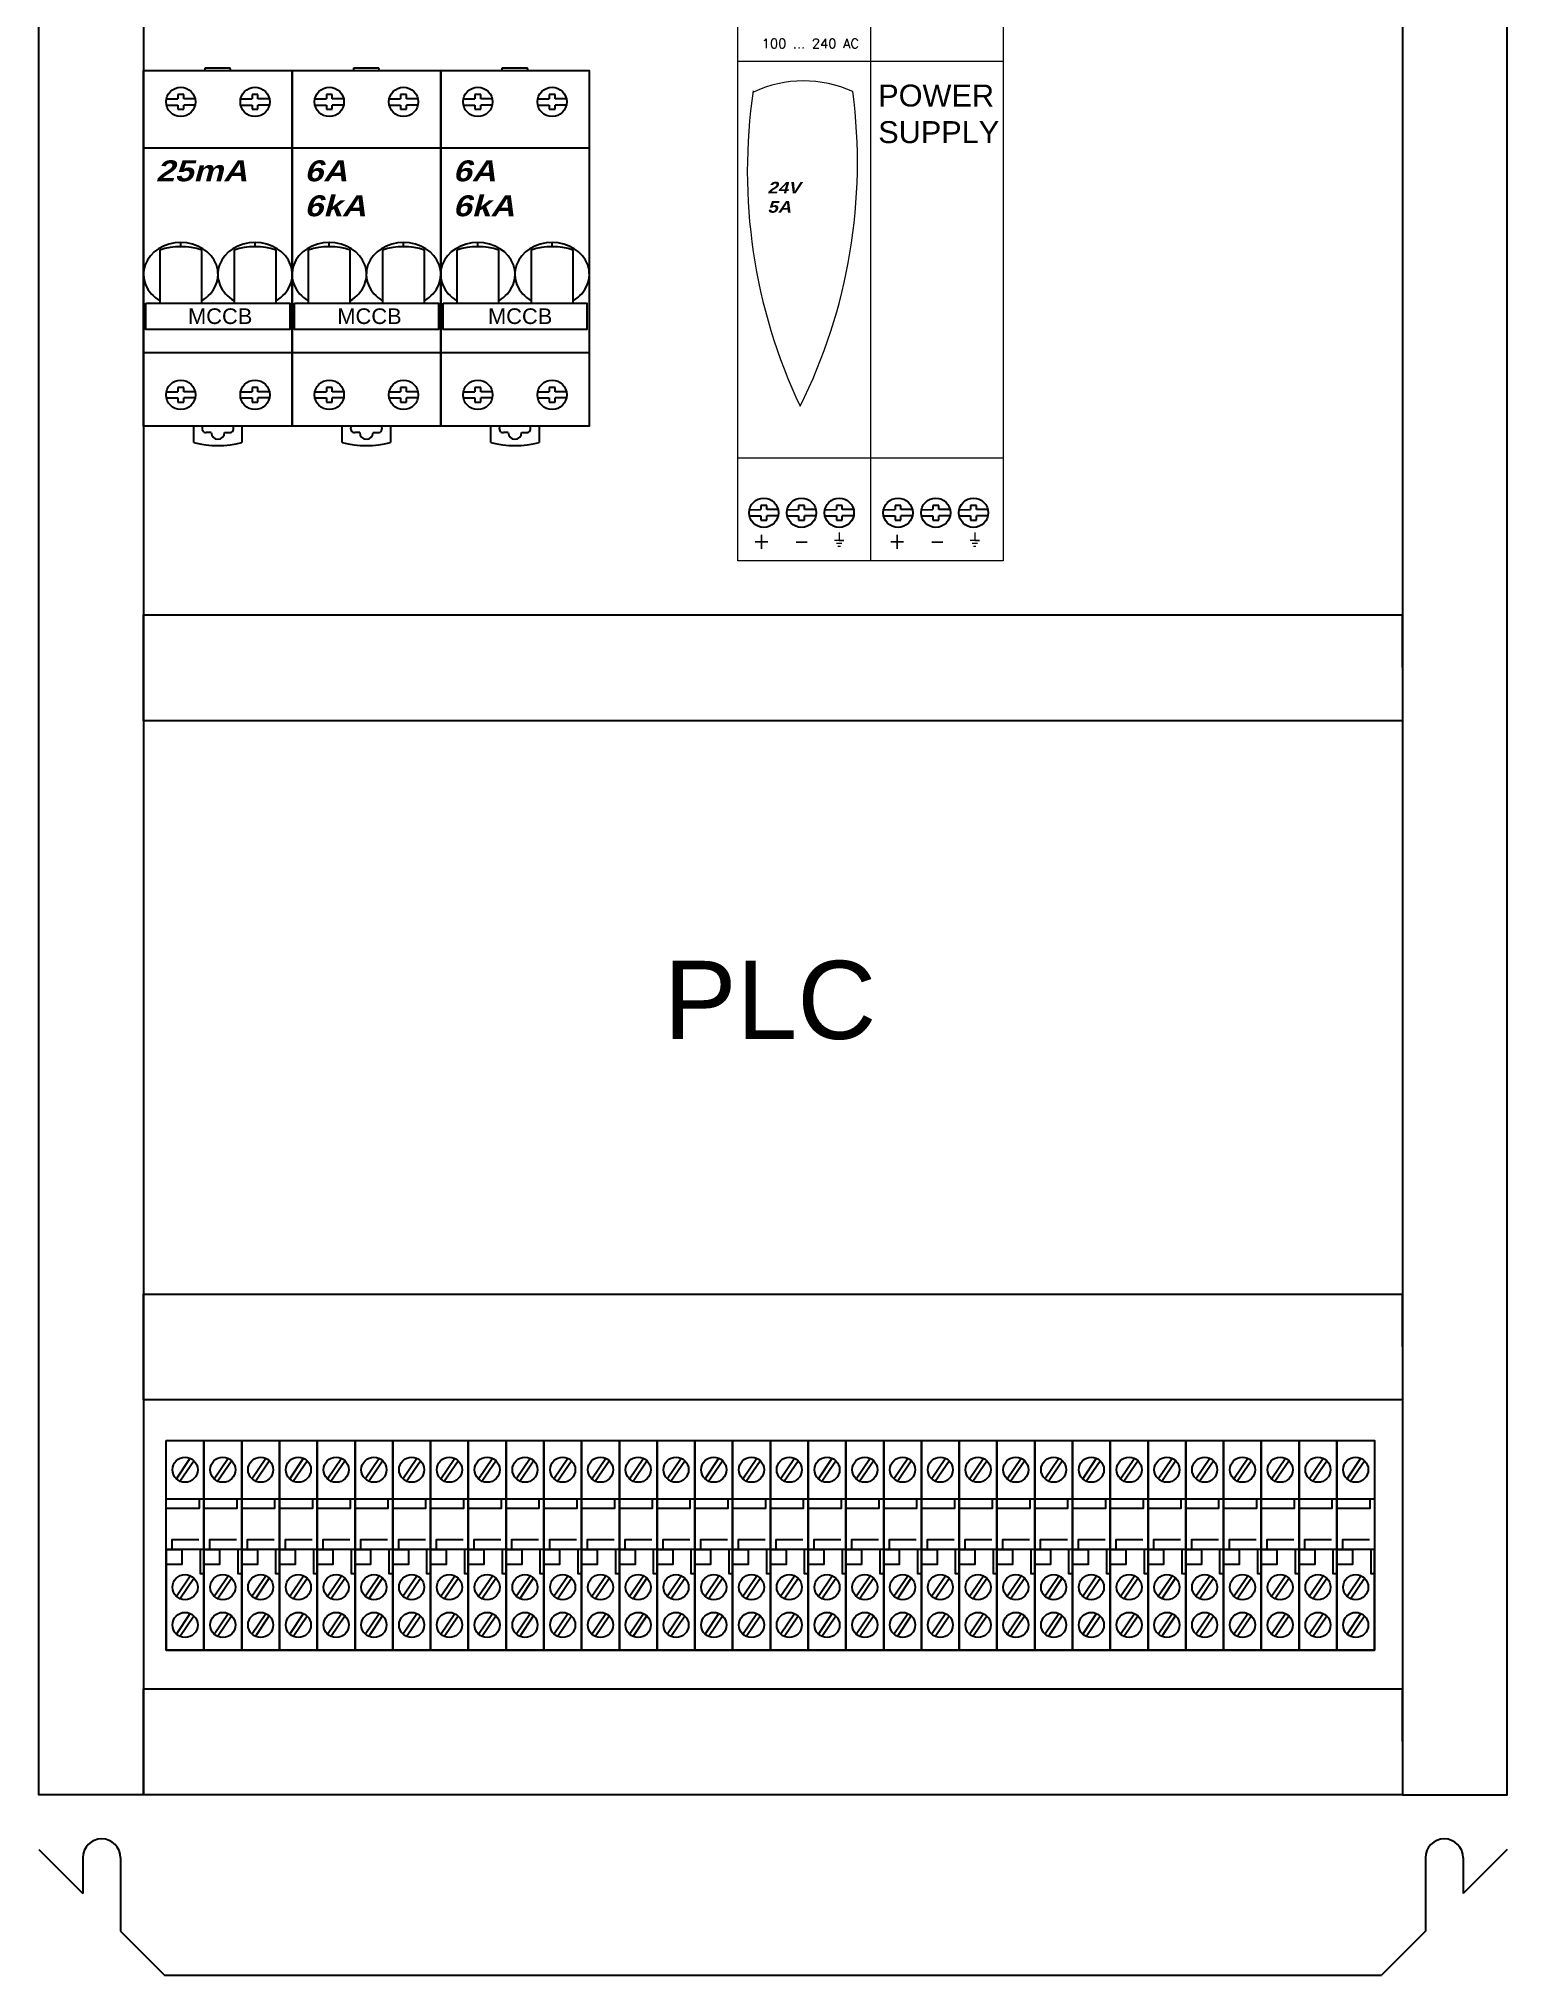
# Model space of a CAD drawing. Header units: millimetres. Extents: x 2139 to 5034, y 655 to 2700.
# Drawn here: x 3810 to 4361, y 1346 to 2072 of the extents above; entities that cross this region are included whole.
import ezdxf

# ---------------------------------------------------------------- set-up
doc = ezdxf.new("R2010")
doc.units = ezdxf.units.MM
doc.linetypes.add('ACAD_ISO02W100', pattern=[15, 12, -3])
for name, color, linetype in [('0-Line', 7, 'Continuous'), ('FORM', 7, 'Continuous'), ('HIDDEN', 7, 'Continuous'), ('Layer2', 7, 'ACAD_ISO02W100'), ('THICK', 7, 'Continuous'), ('TITL-BLK', 7, 'Continuous')]:
    doc.layers.add(name, color=color, linetype=linetype)
doc.layers.add('DIMENSION', color=7, linetype='Continuous', lineweight=5)
doc.styles.add('ARIAL', font='arial.ttf')
doc.styles.add('Arial Black', font='')
doc.styles.add('ROMANS', font='ROMANS.shx', dxfattribs={"height": 2})
doc.styles.get("Standard").update_dxf_attribs({"font": 'arial.ttf'})
doc.styles.get('Arial Black').set_extended_font_data('Arial Black', italic=True)

msp = doc.modelspace()

# ---------------------------------------------------------------- texts
at = {"attachment_point": 3, "style": 'ROMANS'}
for s, insert, char_height in [('100 ... 240 AC', (4117.75, 2072.46), 3.5897), ('+', (4084.6, 1887.18), 6.08), ('_', (4098.34, 1890.23), 6.08), ('+', (4135.47, 1887.18), 6.08), ('_', (4149.21, 1890.23), 6.08)]:
    msp.add_mtext(s, dxfattribs=dict(at, insert=insert, char_height=char_height))
at = {"attachment_point": 1}
for s, width, insert, char_height in [('{\\fArial|b0|i0|c0|p34;POWER SUPPLY}', 46.6877, (4124.97, 2055.26), 8.2314), ('\\pi-8.853;MCCB', 5.377, (3874.97, 1971.32), 5.8658), ('\\pi-8.853;MCCB', 5.377, (3930.97, 1971.32), 5.8658), ('\\pi-8.853;MCCB', 5.377, (3987.47, 1971.32), 5.8658), ('{\\fArial|b0|i0|c0|p34;PLC}', 7.9474, (4044.52, 1726.59), 29.3288)]:
    msp.add_mtext_dynamic_manual_height_columns(s, width=width, gutter_width=12.5, heights=[0], dxfattribs=dict(at, insert=insert, char_height=char_height))
at = {"layer": '0-Line', "lineweight": 9, "ltscale": 100, "attachment_point": 1, "style": 'Arial Black'}
for s, width, insert, char_height in [('25mA', 6.6205, (3854.06, 2026.84), 7.868), ('6A\\P6kA', 6.6205, (3909.76, 2026.84), 7.868), ('6A\\P6kA', 6.6205, (3965.47, 2026.84), 7.868), ('24V   5A', 17.6122, (4083.4, 2018.78), 4.348)]:
    msp.add_mtext_dynamic_manual_height_columns(s, width=width, gutter_width=1, heights=[0], dxfattribs=dict(at, insert=insert, char_height=char_height))

# ---------------------------------------------------------------- blocks, each defined once
blk = doc.blocks.new('A$C6D947769')
at = {"lineweight": 9}
for p, q in [((3512.6, 4971.8), (3538.6, 4998.7)), ((3538.6, 4998.7), (3564.6, 4971.8)), ((3512.6, 4915), (3512.6, 4971.8)), ((3564.6, 4971.8), (3564.6, 4915)), ((662, 4854.4), (662, 4915)), ((1237.3, 4854.4), (1237.3, 4915)), ((1812.6, 4854.4), (1812.6, 4915)), ((2388, 4854.4), (2388, 4915)), ((2963.3, 4854.4), (2963.3, 4915)), ((3538.6, 4854.4), (3538.6, 4915)), ((4113.9, 4854.4), (4113.9, 4915)), ((4689.3, 4854.4), (4689.3, 4915)), ((5264.6, 4854.4), (5264.6, 4915)), ((5839.9, 4854.4), (5839.9, 4915)), ((6415.3, 4854.4), (6415.3, 4915)), ((86.6, 4311.6), (147.3, 4311.6)), ((6930, 4311.6), (6990.6, 4311.6)), ((86.6, 3708.2), (147.3, 3708.2)), ((6930, 3708.2), (6990.6, 3708.2)), ((86.6, 3104.8), (147.3, 3104.8)), ((6930, 3104.8), (6990.6, 3104.8)), ((0, 2501.3), (26, 2527.3)), ((26, 2527.3), (86.6, 2527.3)), ((6990.6, 2527.3), (7051.2, 2527.3)), ((7051.2, 2527.3), (7077.2, 2501.3)), ((26, 2475.3), (0, 2501.3)), ((86.6, 2501.3), (147.3, 2501.3)), ((6930, 2501.3), (6990.6, 2501.3)), ((7077.2, 2501.3), (7051.2, 2475.3)), ((86.6, 2475.3), (26, 2475.3)), ((7051.2, 2475.3), (6990.6, 2475.3)), ((86.6, 1897.9), (147.3, 1897.9)), ((6930, 1897.9), (6990.6, 1897.9)), ((86.6, 1294.5), (147.3, 1294.5)), ((6930, 1294.5), (6990.6, 1294.5)), ((1750.6, 691), (1750.6, 149.5)), ((3081.9, 691), (3081.9, 149.5)), ((3081.9, 691), (4830.3, 691)), ((3236, 206), (3236, 691)), ((3538.6, 691), (3538.6, 206)), ((4276.7, 691), (4276.7, 206)), ((4508.1, 691), (4508.1, 206)), ((4739.5, 691), (4739.5, 206)), ((4970.9, 691), (4970.9, 149.5)), ((3081.9, 610.9), (4970.9, 610.9)), ((3081.9, 531.9), (4970.9, 531.9)), ((4970.9, 488.6), (6930, 488.6)), ((3081.9, 452.9), (4970.9, 452.9)), ((3081.9, 374), (4970.9, 374)), ((3081.9, 295), (4970.9, 295)), ((4970.9, 295), (6930, 295)), ((5236, 295), (5236, 149.5)), ((5606.8, 295), (5606.8, 149.5)), ((6107, 295), (6107, 149.5)), ((6607.2, 295), (6607.2, 149.5)), ((1750.6, 206), (1750.6, 263.8)), ((147.3, 206), (3079.1, 206)), ((1750.6, 149.5), (1750.6, 206)), ((3081.9, 206), (4970.9, 206)), ((662, 88.8), (662, 149.5)), ((1237.3, 88.8), (1237.3, 149.5)), ((1812.6, 88.8), (1812.6, 149.5)), ((2388, 88.8), (2388, 149.5)), ((2963.3, 88.8), (2963.3, 149.5)), ((3538.6, 88.8), (3538.6, 149.5)), ((4113.9, 88.8), (4113.9, 149.5)), ((4113.9, 87.6), (4113.9, 148.3)), ((4689.3, 88.8), (4689.3, 149.5)), ((4689.3, 87.6), (4689.3, 148.3)), ((5264.6, 88.8), (5264.6, 149.5)), ((5264.6, 87.6), (5264.6, 148.3)), ((5839.9, 88.8), (5839.9, 149.5)), ((5839.9, 87.6), (5839.9, 148.3)), ((6415.3, 88.8), (6415.3, 149.5)), ((6415.3, 148.3), (6415.3, 87.6)), ((3564.6, 87.6), (3512.6, 87.6)), ((3512.6, 87.6), (3512.6, 26)), ((3564.6, 26), (3564.6, 87.6)), ((6415.3, 87.6), (5839.9, 87.6)), ((3512.6, 26), (3538.6, 0)), ((3538.6, 0), (3564.6, 26))]:
    blk.add_line(p, q, dxfattribs=at)
at = {"lineweight": 30}
blk.add_line((147.3, 691), (6930, 691), dxfattribs=at)
at = {"lineweight": 9, "ltscale": 100}
blk.add_line((6013.7, 691), (6013.7, 295), dxfattribs=at)
at = {"lineweight": 30}
for points in [[(0, 4998.7), (7077.2, 4998.7), (7077.2, 0), (0, 0)], [(147.3, 4855.6), (6930, 4855.6), (6930, 149.5), (147.3, 149.5)]]:
    blk.add_lwpolyline(points, close=True, dxfattribs=at)
at = {"lineweight": 9}
blk.add_lwpolyline([(86.6, 4915), (6990.6, 4915), (6990.6, 87.6), (86.6, 87.6)], close=True, dxfattribs=at)
at = {"layer": 'DIMENSION', "lineweight": 9, "ltscale": 50}
blk.add_line((4970.9, 206), (4970.9, 149.5), dxfattribs=at)
at = {"layer": 'Layer2', "lineweight": 9}
for p, q in [((5276.8, 239.7), (5424, 265.2)), ((5424, 265.2), (5424, 170.6)), ((5276.8, 239.7), (5276.8, 196.2)), ((5276.8, 217.9), (5249.4, 217.9)), ((5276.8, 217.9), (5367.2, 217.9)), ((5405.3, 217.9), (5438.5, 217.9)), ((5466.9, 217.9), (5596.6, 217.9)), ((5276.8, 196.2), (5424, 170.6))]:
    blk.add_line(p, q, dxfattribs=at)
for radius in [47.3, 25.3, 21.8]:
    blk.add_circle((5514.2, 217.9), radius, dxfattribs=at)
at = {"lineweight": 9, "ltscale": 100}
blk.add_attdef('BUILDER:', (6013.7, 691), '', height=0.268, dxfattribs=at)
at = {"layer": 'FORM', "lineweight": 9}
for s, insert, char_height, width, attachment_point in [('1', (369.7, 4874.2), 20.1, 40.156, 8), ('2', (945, 4874.2), 20.1, 40.156, 8), ('3', (1520.4, 4874.2), 20.1, 40.156, 8), ('4', (2095.7, 4874.2), 20.1, 40.156, 8), ('5', (2671, 4874.2), 20.1, 40.156, 8), ('6', (3246.4, 4874.2), 20.1, 40.156, 8), ('7', (3821.7, 4874.2), 20.1, 40.156, 8), ('8', (4397, 4874.2), 20.1, 40.156, 8), ('9', (4972.3, 4874.2), 20.1, 40.156, 8), ('10', (5547.7, 4874.2), 20.08, 40.156, 8), ('11', (6123, 4874.2), 20.08, 40.156, 8), ('12', (6698.3, 4874.2), 20.08, 40.156, 8), ('A', (126.9, 4610.5), 20.1, 40.156, 6), ('A', (6970.3, 4610.5), 20.1, 40.156, 6), ('B', (126.9, 4007.1), 20.1, 40.156, 6), ('B', (6970.3, 4007.1), 20.1, 40.156, 6), ('C', (126.9, 3403.6), 20.1, 40.156, 6), ('C', (6970.3, 3403.6), 20.1, 40.156, 6), ('D', (126.9, 2800.2), 20.1, 40.156, 6), ('D', (6970.3, 2800.2), 20.1, 40.156, 6), ('E', (126.9, 2196.8), 20.1, 40.156, 6), ('E', (6970.3, 2196.8), 20.1, 40.156, 6), ('F', (126.9, 1593.4), 20.1, 40.156, 6), ('F', (6970.3, 1593.4), 20.1, 40.156, 6), ('G', (126.9, 989.9), 20.1, 40.156, 6), ('G', (6970.3, 989.9), 20.1, 40.156, 6), ('{\\Fcdm_nc|c0;CONTRACTOR}', (805.6, 176.7), 26.77, 351.361, 4), ('{\\Fcdm_nc|c0;GENERAL NOTES}', (2256.7, 176.7), 26.77, 351.361, 4), ('{\\Fcdm_nc|c0;REVISION}', (3835.8, 176.7), 26.77, 351.361, 4), ('1', (369.7, 108.7), 20.1, 40.156, 8), ('2', (945, 108.7), 20.1, 40.156, 8), ('3', (1520.4, 108.7), 20.1, 40.156, 8), ('4', (2095.7, 108.7), 20.1, 40.156, 8), ('5', (2671, 108.7), 20.1, 40.156, 8), ('6', (3246.4, 108.7), 20.1, 40.156, 8), ('7', (3821.7, 108.7), 20.1, 40.156, 8), ('7', (3821.7, 107.5), 20.1, 40.156, 8), ('8', (4397, 108.7), 20.1, 40.156, 8), ('8', (4397, 107.5), 20.1, 40.156, 8), ('9', (4972.3, 108.7), 20.1, 40.156, 8), ('9', (4972.3, 107.5), 20.1, 40.156, 8), ('10', (5547.7, 108.7), 20.08, 40.156, 8), ('10', (5547.7, 107.5), 20.08, 40.156, 8), ('11', (6123, 108.7), 20.08, 40.156, 8), ('11', (6123, 107.5), 20.08, 40.156, 8), ('12', (6698.3, 108.7), 20.08, 40.156, 8), ('12', (6698.3, 107.5), 20.08, 40.156, 8)]:
    blk.add_mtext(s, dxfattribs=dict(at, insert=insert, char_height=char_height, width=width, attachment_point=attachment_point))
at = {"layer": 'TITL-BLK', "linetype": 'Continuous', "lineweight": 30, "style": 'ARIAL'}
for s, height, p in [('PROJECT :', 24.61, (4988.1, 634.5)), ('OWNER :', 24.61, (6030.9, 634.5)), ('TITLE :', 24.61, (4988.1, 432)), ('BUILDER :', 24.61, (6030.9, 432)), ('REV', 24.61, (3118.2, 238.5)), ('DATE', 24.61, (3342.7, 238.5)), ('DESCRIPTION', 24.606, (3797.2, 238.5)), ('DRAWN', 24.61, (4329.7, 238.5)), ('CHECKED', 24.61, (4538.2, 238.5)), ('APPROVE', 24.61, (4776.7, 238.5)), ('SCALE', 24.61, (4988.1, 238.5)), ('PROJECT NO :', 24.606, (5624, 238.5)), ('DRAWING NO :', 24.606, (6124.2, 238.5)), ('SHEET :', 24.61, (6624.5, 238.5))]:
    blk.add_text(s, height=height, dxfattribs=at).set_placement(p)

# ---------------------------------------------------------------- linework, layer by layer
at = {"lineweight": 9}
for p, q in [((4122.04, 2102.32), (4122.04, 1876.57)), ((4072.29, 2064.01), (4171.79, 2064.01)), ((4072.29, 1915.24), (4171.79, 1915.24)), ((4112.06, 1884.26), (4108.52, 1884.26)), ((4109.36, 1883.2), (4111.3, 1883.2)), ((4109.84, 1882.17), (4110.77, 1882.17)), ((4110.31, 1887.27), (4110.31, 1884.26)), ((4110.31, 1884.26), (4112.06, 1884.26)), ((4162.92, 1884.26), (4159.39, 1884.26)), ((4160.23, 1883.2), (4162.16, 1883.2)), ((4160.7, 1882.17), (4161.63, 1882.17)), ((4161.17, 1887.27), (4161.17, 1884.26)), ((4161.17, 1884.26), (4162.92, 1884.26))]:
    msp.add_line(p, q, dxfattribs=at)
for p, q in [((3877.32, 2031.44), (3849.47, 2031.44)), ((3905.18, 2031.44), (3877.32, 2031.44)), ((3933.03, 2031.44), (3905.18, 2031.44)), ((3960.88, 2031.44), (3933.03, 2031.44)), ((3988.73, 2031.44), (3960.88, 2031.44)), ((4016.58, 2031.44), (3988.73, 2031.44)), ((3863.4, 1994.45), (3863.4, 1996.04)), ((3871.27, 1990.39), (3871.27, 1993.18)), ((3891.25, 1994.45), (3891.25, 1996.04)), ((3899.12, 1990.39), (3899.12, 1993.18)), ((3919.1, 1994.45), (3919.1, 1996.04)), ((3926.97, 1990.39), (3926.97, 1993.18)), ((3946.95, 1994.45), (3946.95, 1996.04)), ((3954.82, 1990.39), (3954.82, 1993.18)), ((3974.81, 1994.45), (3974.81, 1996.04)), ((3982.67, 1990.39), (3982.67, 1993.18)), ((4002.66, 1994.45), (4002.66, 1996.04)), ((4010.53, 1990.39), (4010.53, 1993.18)), ((3877.02, 1954.69), (3849.17, 1954.69)), ((3904.87, 1954.69), (3877.02, 1954.69)), ((3932.72, 1954.69), (3904.87, 1954.69)), ((3960.57, 1954.69), (3932.72, 1954.69)), ((3988.43, 1954.69), (3960.57, 1954.69)), ((4016.28, 1954.69), (3988.43, 1954.69)), ((3874.79, 1924.73), (3872.98, 1924.73)), ((3879.83, 1924.73), (3881.63, 1924.73)), ((3930.49, 1924.73), (3928.68, 1924.73)), ((3935.53, 1924.73), (3937.34, 1924.73)), ((3986.2, 1924.73), (3984.39, 1924.73)), ((3991.23, 1924.73), (3993.04, 1924.73))]:
    msp.add_line(p, q)
at = {"color": 52}
for p, q in [((3810.13, 1393.29), (3826.65, 1376.77)), ((3826.65, 1390.14), (3826.65, 1376.77)), ((3840.81, 1390.14), (3840.81, 1362.6)), ((4330.19, 1390.14), (4330.19, 1362.6)), ((4360.88, 1393.29), (4344.35, 1376.77)), ((4344.35, 1390.14), (4344.35, 1376.77)), ((3840.81, 1362.6), (3857.34, 1346.08)), ((4330.19, 1362.6), (4313.67, 1346.08))]:
    msp.add_line(p, q, dxfattribs=at)
at = {"color": 4}
for points in [[(3810.13, 2166.69), (3849.47, 2166.69), (3849.48, 1413.74), (3810.14, 1413.74)], [(4360.88, 2166.69), (4321.54, 2166.69), (4321.53, 1413.74), (4360.87, 1413.74)], [(3849.46, 1856.31), (4321.52, 1856.31), (4321.53, 1816.58), (3849.47, 1816.58)], [(3849.46, 1601.59), (4321.52, 1601.59), (4321.53, 1561.86), (3849.47, 1561.86)], [(3849.45, 1453.48), (4321.52, 1453.48), (4321.53, 1413.74), (3849.46, 1413.74)]]:
    msp.add_lwpolyline(points, close=True, dxfattribs=at)
at = {"lineweight": 9}
msp.add_lwpolyline([(4072.29, 2102.32), (4171.79, 2102.32), (4171.79, 1876.57), (4072.29, 1876.57)], close=True, dxfattribs=at)
for points in [[(3849.47, 2060.53), (3905.18, 2060.53), (3905.18, 1927.09), (3849.47, 1927.09)], [(3905.18, 2060.53), (3960.88, 2060.53), (3960.88, 1927.09), (3905.18, 1927.09)], [(3960.88, 2060.53), (4016.58, 2060.53), (4016.58, 1927.09), (3960.88, 1927.09)], [(3850.34, 1973.25), (3904.31, 1973.25), (3904.31, 1963.33), (3850.34, 1963.33)], [(3906.04, 1973.25), (3960.01, 1973.25), (3960.01, 1963.33), (3906.04, 1963.33)], [(3961.75, 1973.25), (4015.72, 1973.25), (4015.72, 1963.33), (3961.75, 1963.33)]]:
    msp.add_lwpolyline(points, close=True)
at = {"color": 7}
for points in [[(3857.94, 1546.71), (3872.1, 1546.71), (3872.1, 1468.03), (3857.94, 1468.03)], [(3857.94, 1546.71), (3872.1, 1546.71), (3872.1, 1524.68), (3857.94, 1524.68)], [(3857.94, 1546.71), (3872.1, 1546.71), (3872.1, 1468.03), (3857.94, 1468.03)], [(3857.94, 1546.71), (3872.1, 1546.71), (3872.1, 1524.68), (3857.94, 1524.68)], [(3857.94, 1546.71), (3872.1, 1546.71), (3872.1, 1468.03), (3857.94, 1468.03)], [(3857.94, 1546.71), (3872.1, 1546.71), (3872.1, 1524.68), (3857.94, 1524.68)], [(3857.94, 1546.71), (3872.1, 1546.71), (3872.1, 1468.03), (3857.94, 1468.03)], [(3857.94, 1546.71), (3872.1, 1546.71), (3872.1, 1524.68), (3857.94, 1524.68)], [(3857.94, 1546.71), (3872.1, 1546.71), (3872.1, 1468.03), (3857.94, 1468.03)], [(3857.94, 1546.71), (3872.1, 1546.71), (3872.1, 1524.68), (3857.94, 1524.68)], [(3857.94, 1546.71), (3872.1, 1546.71), (3872.1, 1468.03), (3857.94, 1468.03)], [(3857.94, 1546.71), (3872.1, 1546.71), (3872.1, 1524.68), (3857.94, 1524.68)], [(3857.94, 1546.71), (3872.1, 1546.71), (3872.1, 1468.03), (3857.94, 1468.03)], [(3857.94, 1546.71), (3872.1, 1546.71), (3872.1, 1524.68), (3857.94, 1524.68)], [(3857.94, 1546.71), (3872.1, 1546.71), (3872.1, 1468.03), (3857.94, 1468.03)], [(3857.94, 1546.71), (3872.1, 1546.71), (3872.1, 1524.68), (3857.94, 1524.68)], [(3857.94, 1546.71), (3872.1, 1546.71), (3872.1, 1468.03), (3857.94, 1468.03)], [(3857.94, 1546.71), (3872.1, 1546.71), (3872.1, 1524.68), (3857.94, 1524.68)], [(3857.94, 1546.71), (3872.1, 1546.71), (3872.1, 1468.03), (3857.94, 1468.03)], [(3857.94, 1546.71), (3872.1, 1546.71), (3872.1, 1524.68), (3857.94, 1524.68)], [(3857.94, 1546.71), (3872.1, 1546.71), (3872.1, 1468.03), (3857.94, 1468.03)], [(3857.94, 1546.71), (3872.1, 1546.71), (3872.1, 1524.68), (3857.94, 1524.68)], [(3857.94, 1546.71), (3872.1, 1546.71), (3872.1, 1468.03), (3857.94, 1468.03)], [(3857.94, 1546.71), (3872.1, 1546.71), (3872.1, 1524.68), (3857.94, 1524.68)], [(3857.94, 1546.71), (3872.1, 1546.71), (3872.1, 1468.03), (3857.94, 1468.03)], [(3857.94, 1546.71), (3872.1, 1546.71), (3872.1, 1524.68), (3857.94, 1524.68)], [(3857.94, 1546.71), (3872.1, 1546.71), (3872.1, 1468.03), (3857.94, 1468.03)], [(3857.94, 1546.71), (3872.1, 1546.71), (3872.1, 1524.68), (3857.94, 1524.68)], [(3857.94, 1546.71), (3872.1, 1546.71), (3872.1, 1468.03), (3857.94, 1468.03)], [(3857.94, 1546.71), (3872.1, 1546.71), (3872.1, 1524.68), (3857.94, 1524.68)], [(3857.94, 1546.71), (3872.1, 1546.71), (3872.1, 1468.03), (3857.94, 1468.03)], [(3857.94, 1546.71), (3872.1, 1546.71), (3872.1, 1524.68), (3857.94, 1524.68)], [(3857.94, 1546.71), (3872.1, 1546.71), (3872.1, 1468.03), (3857.94, 1468.03)], [(3857.94, 1546.71), (3872.1, 1546.71), (3872.1, 1524.68), (3857.94, 1524.68)], [(3857.94, 1546.71), (3872.1, 1546.71), (3872.1, 1468.03), (3857.94, 1468.03)], [(3857.94, 1546.71), (3872.1, 1546.71), (3872.1, 1524.68), (3857.94, 1524.68)], [(3857.94, 1546.71), (3872.1, 1546.71), (3872.1, 1468.03), (3857.94, 1468.03)], [(3857.94, 1546.71), (3872.1, 1546.71), (3872.1, 1524.68), (3857.94, 1524.68)], [(3857.94, 1546.71), (3872.1, 1546.71), (3872.1, 1468.03), (3857.94, 1468.03)], [(3857.94, 1546.71), (3872.1, 1546.71), (3872.1, 1524.68), (3857.94, 1524.68)], [(3872.1, 1546.71), (3886.26, 1546.71), (3886.26, 1468.03), (3872.1, 1468.03)], [(3872.1, 1546.71), (3886.26, 1546.71), (3886.26, 1524.68), (3872.1, 1524.68)], [(3872.1, 1546.71), (3886.26, 1546.71), (3886.26, 1468.03), (3872.1, 1468.03)], [(3872.1, 1546.71), (3886.26, 1546.71), (3886.26, 1524.68), (3872.1, 1524.68)], [(3872.1, 1546.71), (3886.26, 1546.71), (3886.26, 1468.03), (3872.1, 1468.03)], [(3872.1, 1546.71), (3886.26, 1546.71), (3886.26, 1524.68), (3872.1, 1524.68)], [(3872.1, 1546.71), (3886.26, 1546.71), (3886.26, 1468.03), (3872.1, 1468.03)], [(3872.1, 1546.71), (3886.26, 1546.71), (3886.26, 1524.68), (3872.1, 1524.68)], [(3872.1, 1546.71), (3886.26, 1546.71), (3886.26, 1468.03), (3872.1, 1468.03)], [(3872.1, 1546.71), (3886.26, 1546.71), (3886.26, 1524.68), (3872.1, 1524.68)], [(3872.1, 1546.71), (3886.26, 1546.71), (3886.26, 1468.03), (3872.1, 1468.03)], [(3872.1, 1546.71), (3886.26, 1546.71), (3886.26, 1524.68), (3872.1, 1524.68)], [(3872.1, 1546.71), (3886.26, 1546.71), (3886.26, 1468.03), (3872.1, 1468.03)], [(3872.1, 1546.71), (3886.26, 1546.71), (3886.26, 1524.68), (3872.1, 1524.68)], [(3872.1, 1546.71), (3886.26, 1546.71), (3886.26, 1468.03), (3872.1, 1468.03)], [(3872.1, 1546.71), (3886.26, 1546.71), (3886.26, 1524.68), (3872.1, 1524.68)], [(3872.1, 1546.71), (3886.26, 1546.71), (3886.26, 1468.03), (3872.1, 1468.03)], [(3872.1, 1546.71), (3886.26, 1546.71), (3886.26, 1524.68), (3872.1, 1524.68)], [(3872.1, 1546.71), (3886.26, 1546.71), (3886.26, 1468.03), (3872.1, 1468.03)], [(3872.1, 1546.71), (3886.26, 1546.71), (3886.26, 1524.68), (3872.1, 1524.68)], [(3872.1, 1546.71), (3886.26, 1546.71), (3886.26, 1468.03), (3872.1, 1468.03)], [(3872.1, 1546.71), (3886.26, 1546.71), (3886.26, 1524.68), (3872.1, 1524.68)], [(3872.1, 1546.71), (3886.26, 1546.71), (3886.26, 1468.03), (3872.1, 1468.03)], [(3872.1, 1546.71), (3886.26, 1546.71), (3886.26, 1524.68), (3872.1, 1524.68)], [(3872.1, 1546.71), (3886.26, 1546.71), (3886.26, 1468.03), (3872.1, 1468.03)], [(3872.1, 1546.71), (3886.26, 1546.71), (3886.26, 1524.68), (3872.1, 1524.68)], [(3872.1, 1546.71), (3886.26, 1546.71), (3886.26, 1468.03), (3872.1, 1468.03)], [(3872.1, 1546.71), (3886.26, 1546.71), (3886.26, 1524.68), (3872.1, 1524.68)], [(3872.1, 1546.71), (3886.26, 1546.71), (3886.26, 1468.03), (3872.1, 1468.03)], [(3872.1, 1546.71), (3886.26, 1546.71), (3886.26, 1524.68), (3872.1, 1524.68)], [(3872.1, 1546.71), (3886.26, 1546.71), (3886.26, 1468.03), (3872.1, 1468.03)], [(3872.1, 1546.71), (3886.26, 1546.71), (3886.26, 1524.68), (3872.1, 1524.68)], [(3872.1, 1546.71), (3886.26, 1546.71), (3886.26, 1468.03), (3872.1, 1468.03)], [(3872.1, 1546.71), (3886.26, 1546.71), (3886.26, 1524.68), (3872.1, 1524.68)], [(3872.1, 1546.71), (3886.26, 1546.71), (3886.26, 1468.03), (3872.1, 1468.03)], [(3872.1, 1546.71), (3886.26, 1546.71), (3886.26, 1524.68), (3872.1, 1524.68)], [(3872.1, 1546.71), (3886.26, 1546.71), (3886.26, 1468.03), (3872.1, 1468.03)], [(3872.1, 1546.71), (3886.26, 1546.71), (3886.26, 1524.68), (3872.1, 1524.68)], [(3872.1, 1546.71), (3886.26, 1546.71), (3886.26, 1468.03), (3872.1, 1468.03)], [(3872.1, 1546.71), (3886.26, 1546.71), (3886.26, 1524.68), (3872.1, 1524.68)], [(3886.26, 1546.71), (3900.42, 1546.71), (3900.42, 1468.03), (3886.26, 1468.03)], [(3886.26, 1546.71), (3900.42, 1546.71), (3900.42, 1524.68), (3886.26, 1524.68)], [(3886.26, 1546.71), (3900.42, 1546.71), (3900.42, 1468.03), (3886.26, 1468.03)], [(3886.26, 1546.71), (3900.42, 1546.71), (3900.42, 1524.68), (3886.26, 1524.68)], [(3886.26, 1546.71), (3900.42, 1546.71), (3900.42, 1468.03), (3886.26, 1468.03)], [(3886.26, 1546.71), (3900.42, 1546.71), (3900.42, 1524.68), (3886.26, 1524.68)], [(3886.26, 1546.71), (3900.42, 1546.71), (3900.42, 1468.03), (3886.26, 1468.03)], [(3886.26, 1546.71), (3900.42, 1546.71), (3900.42, 1524.68), (3886.26, 1524.68)], [(3886.26, 1546.71), (3900.42, 1546.71), (3900.42, 1468.03), (3886.26, 1468.03)], [(3886.26, 1546.71), (3900.42, 1546.71), (3900.42, 1524.68), (3886.26, 1524.68)], [(3886.26, 1546.71), (3900.42, 1546.71), (3900.42, 1468.03), (3886.26, 1468.03)], [(3886.26, 1546.71), (3900.42, 1546.71), (3900.42, 1524.68), (3886.26, 1524.68)], [(3886.26, 1546.71), (3900.42, 1546.71), (3900.42, 1468.03), (3886.26, 1468.03)], [(3886.26, 1546.71), (3900.42, 1546.71), (3900.42, 1524.68), (3886.26, 1524.68)], [(3886.26, 1546.71), (3900.42, 1546.71), (3900.42, 1468.03), (3886.26, 1468.03)], [(3886.26, 1546.71), (3900.42, 1546.71), (3900.42, 1524.68), (3886.26, 1524.68)], [(3886.26, 1546.71), (3900.42, 1546.71), (3900.42, 1468.03), (3886.26, 1468.03)], [(3886.26, 1546.71), (3900.42, 1546.71), (3900.42, 1524.68), (3886.26, 1524.68)], [(3886.26, 1546.71), (3900.42, 1546.71), (3900.42, 1468.03), (3886.26, 1468.03)], [(3886.26, 1546.71), (3900.42, 1546.71), (3900.42, 1524.68), (3886.26, 1524.68)], [(3886.26, 1546.71), (3900.42, 1546.71), (3900.42, 1468.03), (3886.26, 1468.03)], [(3886.26, 1546.71), (3900.42, 1546.71), (3900.42, 1524.68), (3886.26, 1524.68)], [(3886.26, 1546.71), (3900.42, 1546.71), (3900.42, 1468.03), (3886.26, 1468.03)], [(3886.26, 1546.71), (3900.42, 1546.71), (3900.42, 1524.68), (3886.26, 1524.68)], [(3886.26, 1546.71), (3900.42, 1546.71), (3900.42, 1468.03), (3886.26, 1468.03)], [(3886.26, 1546.71), (3900.42, 1546.71), (3900.42, 1524.68), (3886.26, 1524.68)], [(3886.26, 1546.71), (3900.42, 1546.71), (3900.42, 1468.03), (3886.26, 1468.03)], [(3886.26, 1546.71), (3900.42, 1546.71), (3900.42, 1524.68), (3886.26, 1524.68)], [(3886.26, 1546.71), (3900.42, 1546.71), (3900.42, 1468.03), (3886.26, 1468.03)], [(3886.26, 1546.71), (3900.42, 1546.71), (3900.42, 1524.68), (3886.26, 1524.68)], [(3886.26, 1546.71), (3900.42, 1546.71), (3900.42, 1468.03), (3886.26, 1468.03)], [(3886.26, 1546.71), (3900.42, 1546.71), (3900.42, 1524.68), (3886.26, 1524.68)], [(3886.26, 1546.71), (3900.42, 1546.71), (3900.42, 1468.03), (3886.26, 1468.03)], [(3886.26, 1546.71), (3900.42, 1546.71), (3900.42, 1524.68), (3886.26, 1524.68)], [(3886.26, 1546.71), (3900.42, 1546.71), (3900.42, 1468.03), (3886.26, 1468.03)], [(3886.26, 1546.71), (3900.42, 1546.71), (3900.42, 1524.68), (3886.26, 1524.68)], [(3886.26, 1546.71), (3900.42, 1546.71), (3900.42, 1468.03), (3886.26, 1468.03)], [(3886.26, 1546.71), (3900.42, 1546.71), (3900.42, 1524.68), (3886.26, 1524.68)], [(3886.26, 1546.71), (3900.42, 1546.71), (3900.42, 1468.03), (3886.26, 1468.03)], [(3886.26, 1546.71), (3900.42, 1546.71), (3900.42, 1524.68), (3886.26, 1524.68)], [(3900.42, 1546.71), (3914.59, 1546.71), (3914.59, 1468.03), (3900.42, 1468.03)], [(3900.42, 1546.71), (3914.59, 1546.71), (3914.59, 1524.68), (3900.42, 1524.68)], [(3900.42, 1546.71), (3914.59, 1546.71), (3914.59, 1468.03), (3900.42, 1468.03)], [(3900.42, 1546.71), (3914.59, 1546.71), (3914.59, 1524.68), (3900.42, 1524.68)], [(3900.42, 1546.71), (3914.59, 1546.71), (3914.59, 1468.03), (3900.42, 1468.03)], [(3900.42, 1546.71), (3914.59, 1546.71), (3914.59, 1524.68), (3900.42, 1524.68)], [(3900.42, 1546.71), (3914.59, 1546.71), (3914.59, 1468.03), (3900.42, 1468.03)], [(3900.42, 1546.71), (3914.59, 1546.71), (3914.59, 1524.68), (3900.42, 1524.68)], [(3900.42, 1546.71), (3914.59, 1546.71), (3914.59, 1468.03), (3900.42, 1468.03)], [(3900.42, 1546.71), (3914.59, 1546.71), (3914.59, 1524.68), (3900.42, 1524.68)], [(3900.42, 1546.71), (3914.59, 1546.71), (3914.59, 1468.03), (3900.42, 1468.03)], [(3900.42, 1546.71), (3914.59, 1546.71), (3914.59, 1524.68), (3900.42, 1524.68)], [(3900.42, 1546.71), (3914.59, 1546.71), (3914.59, 1468.03), (3900.42, 1468.03)], [(3900.42, 1546.71), (3914.59, 1546.71), (3914.59, 1524.68), (3900.42, 1524.68)], [(3900.42, 1546.71), (3914.59, 1546.71), (3914.59, 1468.03), (3900.42, 1468.03)], [(3900.42, 1546.71), (3914.59, 1546.71), (3914.59, 1524.68), (3900.42, 1524.68)], [(3900.42, 1546.71), (3914.59, 1546.71), (3914.59, 1468.03), (3900.42, 1468.03)], [(3900.42, 1546.71), (3914.59, 1546.71), (3914.59, 1524.68), (3900.42, 1524.68)], [(3900.42, 1546.71), (3914.59, 1546.71), (3914.59, 1468.03), (3900.42, 1468.03)], [(3900.42, 1546.71), (3914.59, 1546.71), (3914.59, 1524.68), (3900.42, 1524.68)], [(3900.42, 1546.71), (3914.59, 1546.71), (3914.59, 1468.03), (3900.42, 1468.03)], [(3900.42, 1546.71), (3914.59, 1546.71), (3914.59, 1524.68), (3900.42, 1524.68)], [(3900.42, 1546.71), (3914.59, 1546.71), (3914.59, 1468.03), (3900.42, 1468.03)], [(3900.42, 1546.71), (3914.59, 1546.71), (3914.59, 1524.68), (3900.42, 1524.68)], [(3900.42, 1546.71), (3914.59, 1546.71), (3914.59, 1468.03), (3900.42, 1468.03)], [(3900.42, 1546.71), (3914.59, 1546.71), (3914.59, 1524.68), (3900.42, 1524.68)], [(3900.42, 1546.71), (3914.59, 1546.71), (3914.59, 1468.03), (3900.42, 1468.03)], [(3900.42, 1546.71), (3914.59, 1546.71), (3914.59, 1524.68), (3900.42, 1524.68)], [(3900.42, 1546.71), (3914.59, 1546.71), (3914.59, 1468.03), (3900.42, 1468.03)], [(3900.42, 1546.71), (3914.59, 1546.71), (3914.59, 1524.68), (3900.42, 1524.68)], [(3900.42, 1546.71), (3914.59, 1546.71), (3914.59, 1468.03), (3900.42, 1468.03)], [(3900.42, 1546.71), (3914.59, 1546.71), (3914.59, 1524.68), (3900.42, 1524.68)], [(3900.42, 1546.71), (3914.59, 1546.71), (3914.59, 1468.03), (3900.42, 1468.03)], [(3900.42, 1546.71), (3914.59, 1546.71), (3914.59, 1524.68), (3900.42, 1524.68)], [(3900.42, 1546.71), (3914.59, 1546.71), (3914.59, 1468.03), (3900.42, 1468.03)], [(3900.42, 1546.71), (3914.59, 1546.71), (3914.59, 1524.68), (3900.42, 1524.68)], [(3900.42, 1546.71), (3914.59, 1546.71), (3914.59, 1468.03), (3900.42, 1468.03)], [(3900.42, 1546.71), (3914.59, 1546.71), (3914.59, 1524.68), (3900.42, 1524.68)], [(3900.42, 1546.71), (3914.59, 1546.71), (3914.59, 1468.03), (3900.42, 1468.03)], [(3900.42, 1546.71), (3914.59, 1546.71), (3914.59, 1524.68), (3900.42, 1524.68)], [(3914.59, 1546.71), (3928.75, 1546.71), (3928.75, 1468.03), (3914.59, 1468.03)], [(3914.59, 1546.71), (3928.75, 1546.71), (3928.75, 1524.68), (3914.59, 1524.68)], [(3914.59, 1546.71), (3928.75, 1546.71), (3928.75, 1468.03), (3914.59, 1468.03)], [(3914.59, 1546.71), (3928.75, 1546.71), (3928.75, 1524.68), (3914.59, 1524.68)], [(3914.59, 1546.71), (3928.75, 1546.71), (3928.75, 1468.03), (3914.59, 1468.03)], [(3914.59, 1546.71), (3928.75, 1546.71), (3928.75, 1524.68), (3914.59, 1524.68)], [(3914.59, 1546.71), (3928.75, 1546.71), (3928.75, 1468.03), (3914.59, 1468.03)], [(3914.59, 1546.71), (3928.75, 1546.71), (3928.75, 1524.68), (3914.59, 1524.68)], [(3914.59, 1546.71), (3928.75, 1546.71), (3928.75, 1468.03), (3914.59, 1468.03)], [(3914.59, 1546.71), (3928.75, 1546.71), (3928.75, 1524.68), (3914.59, 1524.68)], [(3914.59, 1546.71), (3928.75, 1546.71), (3928.75, 1468.03), (3914.59, 1468.03)], [(3914.59, 1546.71), (3928.75, 1546.71), (3928.75, 1524.68), (3914.59, 1524.68)], [(3914.59, 1546.71), (3928.75, 1546.71), (3928.75, 1468.03), (3914.59, 1468.03)], [(3914.59, 1546.71), (3928.75, 1546.71), (3928.75, 1524.68), (3914.59, 1524.68)], [(3914.59, 1546.71), (3928.75, 1546.71), (3928.75, 1468.03), (3914.59, 1468.03)], [(3914.59, 1546.71), (3928.75, 1546.71), (3928.75, 1524.68), (3914.59, 1524.68)], [(3914.59, 1546.71), (3928.75, 1546.71), (3928.75, 1468.03), (3914.59, 1468.03)], [(3914.59, 1546.71), (3928.75, 1546.71), (3928.75, 1524.68), (3914.59, 1524.68)], [(3914.59, 1546.71), (3928.75, 1546.71), (3928.75, 1468.03), (3914.59, 1468.03)], [(3914.59, 1546.71), (3928.75, 1546.71), (3928.75, 1524.68), (3914.59, 1524.68)], [(3914.59, 1546.71), (3928.75, 1546.71), (3928.75, 1468.03), (3914.59, 1468.03)], [(3914.59, 1546.71), (3928.75, 1546.71), (3928.75, 1524.68), (3914.59, 1524.68)], [(3914.59, 1546.71), (3928.75, 1546.71), (3928.75, 1468.03), (3914.59, 1468.03)], [(3914.59, 1546.71), (3928.75, 1546.71), (3928.75, 1524.68), (3914.59, 1524.68)], [(3914.59, 1546.71), (3928.75, 1546.71), (3928.75, 1468.03), (3914.59, 1468.03)], [(3914.59, 1546.71), (3928.75, 1546.71), (3928.75, 1524.68), (3914.59, 1524.68)], [(3914.59, 1546.71), (3928.75, 1546.71), (3928.75, 1468.03), (3914.59, 1468.03)], [(3914.59, 1546.71), (3928.75, 1546.71), (3928.75, 1524.68), (3914.59, 1524.68)], [(3914.59, 1546.71), (3928.75, 1546.71), (3928.75, 1468.03), (3914.59, 1468.03)], [(3914.59, 1546.71), (3928.75, 1546.71), (3928.75, 1524.68), (3914.59, 1524.68)], [(3914.59, 1546.71), (3928.75, 1546.71), (3928.75, 1468.03), (3914.59, 1468.03)], [(3914.59, 1546.71), (3928.75, 1546.71), (3928.75, 1524.68), (3914.59, 1524.68)], [(3914.59, 1546.71), (3928.75, 1546.71), (3928.75, 1468.03), (3914.59, 1468.03)], [(3914.59, 1546.71), (3928.75, 1546.71), (3928.75, 1524.68), (3914.59, 1524.68)], [(3914.59, 1546.71), (3928.75, 1546.71), (3928.75, 1468.03), (3914.59, 1468.03)], [(3914.59, 1546.71), (3928.75, 1546.71), (3928.75, 1524.68), (3914.59, 1524.68)], [(3914.59, 1546.71), (3928.75, 1546.71), (3928.75, 1468.03), (3914.59, 1468.03)], [(3914.59, 1546.71), (3928.75, 1546.71), (3928.75, 1524.68), (3914.59, 1524.68)], [(3914.59, 1546.71), (3928.75, 1546.71), (3928.75, 1468.03), (3914.59, 1468.03)], [(3914.59, 1546.71), (3928.75, 1546.71), (3928.75, 1524.68), (3914.59, 1524.68)], [(3928.75, 1546.71), (3942.91, 1546.71), (3942.91, 1468.03), (3928.75, 1468.03)], [(3928.75, 1546.71), (3942.91, 1546.71), (3942.91, 1524.68), (3928.75, 1524.68)], [(3928.75, 1546.71), (3942.91, 1546.71), (3942.91, 1468.03), (3928.75, 1468.03)], [(3928.75, 1546.71), (3942.91, 1546.71), (3942.91, 1524.68), (3928.75, 1524.68)], [(3928.75, 1546.71), (3942.91, 1546.71), (3942.91, 1468.03), (3928.75, 1468.03)], [(3928.75, 1546.71), (3942.91, 1546.71), (3942.91, 1524.68), (3928.75, 1524.68)], [(3928.75, 1546.71), (3942.91, 1546.71), (3942.91, 1468.03), (3928.75, 1468.03)], [(3928.75, 1546.71), (3942.91, 1546.71), (3942.91, 1524.68), (3928.75, 1524.68)], [(3928.75, 1546.71), (3942.91, 1546.71), (3942.91, 1468.03), (3928.75, 1468.03)], [(3928.75, 1546.71), (3942.91, 1546.71), (3942.91, 1524.68), (3928.75, 1524.68)], [(3928.75, 1546.71), (3942.91, 1546.71), (3942.91, 1468.03), (3928.75, 1468.03)], [(3928.75, 1546.71), (3942.91, 1546.71), (3942.91, 1524.68), (3928.75, 1524.68)], [(3928.75, 1546.71), (3942.91, 1546.71), (3942.91, 1468.03), (3928.75, 1468.03)], [(3928.75, 1546.71), (3942.91, 1546.71), (3942.91, 1524.68), (3928.75, 1524.68)], [(3928.75, 1546.71), (3942.91, 1546.71), (3942.91, 1468.03), (3928.75, 1468.03)], [(3928.75, 1546.71), (3942.91, 1546.71), (3942.91, 1524.68), (3928.75, 1524.68)], [(3928.75, 1546.71), (3942.91, 1546.71), (3942.91, 1468.03), (3928.75, 1468.03)], [(3928.75, 1546.71), (3942.91, 1546.71), (3942.91, 1524.68), (3928.75, 1524.68)], [(3928.75, 1546.71), (3942.91, 1546.71), (3942.91, 1468.03), (3928.75, 1468.03)], [(3928.75, 1546.71), (3942.91, 1546.71), (3942.91, 1524.68), (3928.75, 1524.68)], [(3928.75, 1546.71), (3942.91, 1546.71), (3942.91, 1468.03), (3928.75, 1468.03)], [(3928.75, 1546.71), (3942.91, 1546.71), (3942.91, 1524.68), (3928.75, 1524.68)], [(3928.75, 1546.71), (3942.91, 1546.71), (3942.91, 1468.03), (3928.75, 1468.03)], [(3928.75, 1546.71), (3942.91, 1546.71), (3942.91, 1524.68), (3928.75, 1524.68)], [(3928.75, 1546.71), (3942.91, 1546.71), (3942.91, 1468.03), (3928.75, 1468.03)], [(3928.75, 1546.71), (3942.91, 1546.71), (3942.91, 1524.68), (3928.75, 1524.68)], [(3928.75, 1546.71), (3942.91, 1546.71), (3942.91, 1468.03), (3928.75, 1468.03)], [(3928.75, 1546.71), (3942.91, 1546.71), (3942.91, 1524.68), (3928.75, 1524.68)], [(3928.75, 1546.71), (3942.91, 1546.71), (3942.91, 1468.03), (3928.75, 1468.03)], [(3928.75, 1546.71), (3942.91, 1546.71), (3942.91, 1524.68), (3928.75, 1524.68)], [(3928.75, 1546.71), (3942.91, 1546.71), (3942.91, 1468.03), (3928.75, 1468.03)], [(3928.75, 1546.71), (3942.91, 1546.71), (3942.91, 1524.68), (3928.75, 1524.68)], [(3928.75, 1546.71), (3942.91, 1546.71), (3942.91, 1468.03), (3928.75, 1468.03)], [(3928.75, 1546.71), (3942.91, 1546.71), (3942.91, 1524.68), (3928.75, 1524.68)], [(3928.75, 1546.71), (3942.91, 1546.71), (3942.91, 1468.03), (3928.75, 1468.03)], [(3928.75, 1546.71), (3942.91, 1546.71), (3942.91, 1524.68), (3928.75, 1524.68)], [(3928.75, 1546.71), (3942.91, 1546.71), (3942.91, 1468.03), (3928.75, 1468.03)], [(3928.75, 1546.71), (3942.91, 1546.71), (3942.91, 1524.68), (3928.75, 1524.68)], [(3928.75, 1546.71), (3942.91, 1546.71), (3942.91, 1468.03), (3928.75, 1468.03)], [(3928.75, 1546.71), (3942.91, 1546.71), (3942.91, 1524.68), (3928.75, 1524.68)], [(3942.91, 1546.71), (3957.07, 1546.71), (3957.07, 1468.03), (3942.91, 1468.03)], [(3942.91, 1546.71), (3957.07, 1546.71), (3957.07, 1524.68), (3942.91, 1524.68)], [(3942.91, 1546.71), (3957.07, 1546.71), (3957.07, 1468.03), (3942.91, 1468.03)], [(3942.91, 1546.71), (3957.07, 1546.71), (3957.07, 1524.68), (3942.91, 1524.68)], [(3942.91, 1546.71), (3957.07, 1546.71), (3957.07, 1468.03), (3942.91, 1468.03)], [(3942.91, 1546.71), (3957.07, 1546.71), (3957.07, 1524.68), (3942.91, 1524.68)], [(3942.91, 1546.71), (3957.07, 1546.71), (3957.07, 1468.03), (3942.91, 1468.03)], [(3942.91, 1546.71), (3957.07, 1546.71), (3957.07, 1524.68), (3942.91, 1524.68)], [(3942.91, 1546.71), (3957.07, 1546.71), (3957.07, 1468.03), (3942.91, 1468.03)], [(3942.91, 1546.71), (3957.07, 1546.71), (3957.07, 1524.68), (3942.91, 1524.68)], [(3942.91, 1546.71), (3957.07, 1546.71), (3957.07, 1468.03), (3942.91, 1468.03)], [(3942.91, 1546.71), (3957.07, 1546.71), (3957.07, 1524.68), (3942.91, 1524.68)], [(3942.91, 1546.71), (3957.07, 1546.71), (3957.07, 1468.03), (3942.91, 1468.03)], [(3942.91, 1546.71), (3957.07, 1546.71), (3957.07, 1524.68), (3942.91, 1524.68)], [(3942.91, 1546.71), (3957.07, 1546.71), (3957.07, 1468.03), (3942.91, 1468.03)], [(3942.91, 1546.71), (3957.07, 1546.71), (3957.07, 1524.68), (3942.91, 1524.68)], [(3942.91, 1546.71), (3957.07, 1546.71), (3957.07, 1468.03), (3942.91, 1468.03)], [(3942.91, 1546.71), (3957.07, 1546.71), (3957.07, 1524.68), (3942.91, 1524.68)], [(3942.91, 1546.71), (3957.07, 1546.71), (3957.07, 1468.03), (3942.91, 1468.03)], [(3942.91, 1546.71), (3957.07, 1546.71), (3957.07, 1524.68), (3942.91, 1524.68)], [(3942.91, 1546.71), (3957.07, 1546.71), (3957.07, 1468.03), (3942.91, 1468.03)], [(3942.91, 1546.71), (3957.07, 1546.71), (3957.07, 1524.68), (3942.91, 1524.68)], [(3942.91, 1546.71), (3957.07, 1546.71), (3957.07, 1468.03), (3942.91, 1468.03)], [(3942.91, 1546.71), (3957.07, 1546.71), (3957.07, 1524.68), (3942.91, 1524.68)], [(3942.91, 1546.71), (3957.07, 1546.71), (3957.07, 1468.03), (3942.91, 1468.03)], [(3942.91, 1546.71), (3957.07, 1546.71), (3957.07, 1524.68), (3942.91, 1524.68)], [(3942.91, 1546.71), (3957.07, 1546.71), (3957.07, 1468.03), (3942.91, 1468.03)], [(3942.91, 1546.71), (3957.07, 1546.71), (3957.07, 1524.68), (3942.91, 1524.68)], [(3942.91, 1546.71), (3957.07, 1546.71), (3957.07, 1468.03), (3942.91, 1468.03)], [(3942.91, 1546.71), (3957.07, 1546.71), (3957.07, 1524.68), (3942.91, 1524.68)], [(3942.91, 1546.71), (3957.07, 1546.71), (3957.07, 1468.03), (3942.91, 1468.03)], [(3942.91, 1546.71), (3957.07, 1546.71), (3957.07, 1524.68), (3942.91, 1524.68)], [(3942.91, 1546.71), (3957.07, 1546.71), (3957.07, 1468.03), (3942.91, 1468.03)], [(3942.91, 1546.71), (3957.07, 1546.71), (3957.07, 1524.68), (3942.91, 1524.68)], [(3942.91, 1546.71), (3957.07, 1546.71), (3957.07, 1468.03), (3942.91, 1468.03)], [(3942.91, 1546.71), (3957.07, 1546.71), (3957.07, 1524.68), (3942.91, 1524.68)], [(3942.91, 1546.71), (3957.07, 1546.71), (3957.07, 1468.03), (3942.91, 1468.03)], [(3942.91, 1546.71), (3957.07, 1546.71), (3957.07, 1524.68), (3942.91, 1524.68)], [(3942.91, 1546.71), (3957.07, 1546.71), (3957.07, 1468.03), (3942.91, 1468.03)], [(3942.91, 1546.71), (3957.07, 1546.71), (3957.07, 1524.68), (3942.91, 1524.68)], [(3957.07, 1546.71), (3971.23, 1546.71), (3971.23, 1468.03), (3957.07, 1468.03)], [(3957.07, 1546.71), (3971.23, 1546.71), (3971.23, 1524.68), (3957.07, 1524.68)], [(3957.07, 1546.71), (3971.23, 1546.71), (3971.23, 1468.03), (3957.07, 1468.03)], [(3957.07, 1546.71), (3971.23, 1546.71), (3971.23, 1524.68), (3957.07, 1524.68)], [(3957.07, 1546.71), (3971.23, 1546.71), (3971.23, 1468.03), (3957.07, 1468.03)], [(3957.07, 1546.71), (3971.23, 1546.71), (3971.23, 1524.68), (3957.07, 1524.68)], [(3957.07, 1546.71), (3971.23, 1546.71), (3971.23, 1468.03), (3957.07, 1468.03)], [(3957.07, 1546.71), (3971.23, 1546.71), (3971.23, 1524.68), (3957.07, 1524.68)], [(3957.07, 1546.71), (3971.23, 1546.71), (3971.23, 1468.03), (3957.07, 1468.03)], [(3957.07, 1546.71), (3971.23, 1546.71), (3971.23, 1524.68), (3957.07, 1524.68)], [(3957.07, 1546.71), (3971.23, 1546.71), (3971.23, 1468.03), (3957.07, 1468.03)], [(3957.07, 1546.71), (3971.23, 1546.71), (3971.23, 1524.68), (3957.07, 1524.68)], [(3957.07, 1546.71), (3971.23, 1546.71), (3971.23, 1468.03), (3957.07, 1468.03)], [(3957.07, 1546.71), (3971.23, 1546.71), (3971.23, 1524.68), (3957.07, 1524.68)], [(3957.07, 1546.71), (3971.23, 1546.71), (3971.23, 1468.03), (3957.07, 1468.03)], [(3957.07, 1546.71), (3971.23, 1546.71), (3971.23, 1524.68), (3957.07, 1524.68)], [(3957.07, 1546.71), (3971.23, 1546.71), (3971.23, 1468.03), (3957.07, 1468.03)], [(3957.07, 1546.71), (3971.23, 1546.71), (3971.23, 1524.68), (3957.07, 1524.68)], [(3957.07, 1546.71), (3971.23, 1546.71), (3971.23, 1468.03), (3957.07, 1468.03)], [(3957.07, 1546.71), (3971.23, 1546.71), (3971.23, 1524.68), (3957.07, 1524.68)], [(3957.07, 1546.71), (3971.23, 1546.71), (3971.23, 1468.03), (3957.07, 1468.03)], [(3957.07, 1546.71), (3971.23, 1546.71), (3971.23, 1524.68), (3957.07, 1524.68)], [(3957.07, 1546.71), (3971.23, 1546.71), (3971.23, 1468.03), (3957.07, 1468.03)], [(3957.07, 1546.71), (3971.23, 1546.71), (3971.23, 1524.68), (3957.07, 1524.68)], [(3957.07, 1546.71), (3971.23, 1546.71), (3971.23, 1468.03), (3957.07, 1468.03)], [(3957.07, 1546.71), (3971.23, 1546.71), (3971.23, 1524.68), (3957.07, 1524.68)], [(3957.07, 1546.71), (3971.23, 1546.71), (3971.23, 1468.03), (3957.07, 1468.03)], [(3957.07, 1546.71), (3971.23, 1546.71), (3971.23, 1524.68), (3957.07, 1524.68)], [(3957.07, 1546.71), (3971.23, 1546.71), (3971.23, 1468.03), (3957.07, 1468.03)], [(3957.07, 1546.71), (3971.23, 1546.71), (3971.23, 1524.68), (3957.07, 1524.68)], [(3957.07, 1546.71), (3971.23, 1546.71), (3971.23, 1468.03), (3957.07, 1468.03)], [(3957.07, 1546.71), (3971.23, 1546.71), (3971.23, 1524.68), (3957.07, 1524.68)], [(3957.07, 1546.71), (3971.23, 1546.71), (3971.23, 1468.03), (3957.07, 1468.03)], [(3957.07, 1546.71), (3971.23, 1546.71), (3971.23, 1524.68), (3957.07, 1524.68)], [(3957.07, 1546.71), (3971.23, 1546.71), (3971.23, 1468.03), (3957.07, 1468.03)], [(3957.07, 1546.71), (3971.23, 1546.71), (3971.23, 1524.68), (3957.07, 1524.68)], [(3957.07, 1546.71), (3971.23, 1546.71), (3971.23, 1468.03), (3957.07, 1468.03)], [(3957.07, 1546.71), (3971.23, 1546.71), (3971.23, 1524.68), (3957.07, 1524.68)], [(3957.07, 1546.71), (3971.23, 1546.71), (3971.23, 1468.03), (3957.07, 1468.03)], [(3957.07, 1546.71), (3971.23, 1546.71), (3971.23, 1524.68), (3957.07, 1524.68)], [(3971.23, 1546.71), (3985.4, 1546.71), (3985.4, 1468.03), (3971.23, 1468.03)], [(3971.23, 1546.71), (3985.4, 1546.71), (3985.4, 1524.68), (3971.23, 1524.68)], [(3971.23, 1546.71), (3985.4, 1546.71), (3985.4, 1468.03), (3971.23, 1468.03)], [(3971.23, 1546.71), (3985.4, 1546.71), (3985.4, 1524.68), (3971.23, 1524.68)], [(3971.23, 1546.71), (3985.4, 1546.71), (3985.4, 1468.03), (3971.23, 1468.03)], [(3971.23, 1546.71), (3985.4, 1546.71), (3985.4, 1524.68), (3971.23, 1524.68)], [(3971.23, 1546.71), (3985.4, 1546.71), (3985.4, 1468.03), (3971.23, 1468.03)], [(3971.23, 1546.71), (3985.4, 1546.71), (3985.4, 1524.68), (3971.23, 1524.68)], [(3971.23, 1546.71), (3985.4, 1546.71), (3985.4, 1468.03), (3971.23, 1468.03)], [(3971.23, 1546.71), (3985.4, 1546.71), (3985.4, 1524.68), (3971.23, 1524.68)], [(3971.23, 1546.71), (3985.4, 1546.71), (3985.4, 1468.03), (3971.23, 1468.03)], [(3971.23, 1546.71), (3985.4, 1546.71), (3985.4, 1524.68), (3971.23, 1524.68)], [(3971.23, 1546.71), (3985.4, 1546.71), (3985.4, 1468.03), (3971.23, 1468.03)], [(3971.23, 1546.71), (3985.4, 1546.71), (3985.4, 1524.68), (3971.23, 1524.68)], [(3971.23, 1546.71), (3985.4, 1546.71), (3985.4, 1468.03), (3971.23, 1468.03)], [(3971.23, 1546.71), (3985.4, 1546.71), (3985.4, 1524.68), (3971.23, 1524.68)], [(3971.23, 1546.71), (3985.4, 1546.71), (3985.4, 1468.03), (3971.23, 1468.03)], [(3971.23, 1546.71), (3985.4, 1546.71), (3985.4, 1524.68), (3971.23, 1524.68)], [(3971.23, 1546.71), (3985.4, 1546.71), (3985.4, 1468.03), (3971.23, 1468.03)], [(3971.23, 1546.71), (3985.4, 1546.71), (3985.4, 1524.68), (3971.23, 1524.68)], [(3971.23, 1546.71), (3985.4, 1546.71), (3985.4, 1468.03), (3971.23, 1468.03)], [(3971.23, 1546.71), (3985.4, 1546.71), (3985.4, 1524.68), (3971.23, 1524.68)], [(3971.23, 1546.71), (3985.4, 1546.71), (3985.4, 1468.03), (3971.23, 1468.03)], [(3971.23, 1546.71), (3985.4, 1546.71), (3985.4, 1524.68), (3971.23, 1524.68)], [(3971.23, 1546.71), (3985.4, 1546.71), (3985.4, 1468.03), (3971.23, 1468.03)], [(3971.23, 1546.71), (3985.4, 1546.71), (3985.4, 1524.68), (3971.23, 1524.68)], [(3971.23, 1546.71), (3985.4, 1546.71), (3985.4, 1468.03), (3971.23, 1468.03)], [(3971.23, 1546.71), (3985.4, 1546.71), (3985.4, 1524.68), (3971.23, 1524.68)], [(3971.23, 1546.71), (3985.4, 1546.71), (3985.4, 1468.03), (3971.23, 1468.03)], [(3971.23, 1546.71), (3985.4, 1546.71), (3985.4, 1524.68), (3971.23, 1524.68)], [(3971.23, 1546.71), (3985.4, 1546.71), (3985.4, 1468.03), (3971.23, 1468.03)], [(3971.23, 1546.71), (3985.4, 1546.71), (3985.4, 1524.68), (3971.23, 1524.68)], [(3971.23, 1546.71), (3985.4, 1546.71), (3985.4, 1468.03), (3971.23, 1468.03)], [(3971.23, 1546.71), (3985.4, 1546.71), (3985.4, 1524.68), (3971.23, 1524.68)], [(3971.23, 1546.71), (3985.4, 1546.71), (3985.4, 1468.03), (3971.23, 1468.03)], [(3971.23, 1546.71), (3985.4, 1546.71), (3985.4, 1524.68), (3971.23, 1524.68)], [(3971.23, 1546.71), (3985.4, 1546.71), (3985.4, 1468.03), (3971.23, 1468.03)], [(3971.23, 1546.71), (3985.4, 1546.71), (3985.4, 1524.68), (3971.23, 1524.68)], [(3971.23, 1546.71), (3985.4, 1546.71), (3985.4, 1468.03), (3971.23, 1468.03)], [(3971.23, 1546.71), (3985.4, 1546.71), (3985.4, 1524.68), (3971.23, 1524.68)], [(3985.4, 1546.71), (3999.56, 1546.71), (3999.56, 1468.03), (3985.4, 1468.03)], [(3985.4, 1546.71), (3999.56, 1546.71), (3999.56, 1524.68), (3985.4, 1524.68)], [(3985.4, 1546.71), (3999.56, 1546.71), (3999.56, 1468.03), (3985.4, 1468.03)], [(3985.4, 1546.71), (3999.56, 1546.71), (3999.56, 1524.68), (3985.4, 1524.68)], [(3985.4, 1546.71), (3999.56, 1546.71), (3999.56, 1468.03), (3985.4, 1468.03)], [(3985.4, 1546.71), (3999.56, 1546.71), (3999.56, 1524.68), (3985.4, 1524.68)], [(3985.4, 1546.71), (3999.56, 1546.71), (3999.56, 1468.03), (3985.4, 1468.03)], [(3985.4, 1546.71), (3999.56, 1546.71), (3999.56, 1524.68), (3985.4, 1524.68)], [(3985.4, 1546.71), (3999.56, 1546.71), (3999.56, 1468.03), (3985.4, 1468.03)], [(3985.4, 1546.71), (3999.56, 1546.71), (3999.56, 1524.68), (3985.4, 1524.68)], [(3985.4, 1546.71), (3999.56, 1546.71), (3999.56, 1468.03), (3985.4, 1468.03)], [(3985.4, 1546.71), (3999.56, 1546.71), (3999.56, 1524.68), (3985.4, 1524.68)], [(3985.4, 1546.71), (3999.56, 1546.71), (3999.56, 1468.03), (3985.4, 1468.03)], [(3985.4, 1546.71), (3999.56, 1546.71), (3999.56, 1524.68), (3985.4, 1524.68)], [(3985.4, 1546.71), (3999.56, 1546.71), (3999.56, 1468.03), (3985.4, 1468.03)], [(3985.4, 1546.71), (3999.56, 1546.71), (3999.56, 1524.68), (3985.4, 1524.68)], [(3985.4, 1546.71), (3999.56, 1546.71), (3999.56, 1468.03), (3985.4, 1468.03)], [(3985.4, 1546.71), (3999.56, 1546.71), (3999.56, 1524.68), (3985.4, 1524.68)], [(3985.4, 1546.71), (3999.56, 1546.71), (3999.56, 1468.03), (3985.4, 1468.03)], [(3985.4, 1546.71), (3999.56, 1546.71), (3999.56, 1524.68), (3985.4, 1524.68)], [(3985.4, 1546.71), (3999.56, 1546.71), (3999.56, 1468.03), (3985.4, 1468.03)], [(3985.4, 1546.71), (3999.56, 1546.71), (3999.56, 1524.68), (3985.4, 1524.68)], [(3985.4, 1546.71), (3999.56, 1546.71), (3999.56, 1468.03), (3985.4, 1468.03)], [(3985.4, 1546.71), (3999.56, 1546.71), (3999.56, 1524.68), (3985.4, 1524.68)], [(3985.4, 1546.71), (3999.56, 1546.71), (3999.56, 1468.03), (3985.4, 1468.03)], [(3985.4, 1546.71), (3999.56, 1546.71), (3999.56, 1524.68), (3985.4, 1524.68)], [(3985.4, 1546.71), (3999.56, 1546.71), (3999.56, 1468.03), (3985.4, 1468.03)], [(3985.4, 1546.71), (3999.56, 1546.71), (3999.56, 1524.68), (3985.4, 1524.68)], [(3985.4, 1546.71), (3999.56, 1546.71), (3999.56, 1468.03), (3985.4, 1468.03)], [(3985.4, 1546.71), (3999.56, 1546.71), (3999.56, 1524.68), (3985.4, 1524.68)], [(3985.4, 1546.71), (3999.56, 1546.71), (3999.56, 1468.03), (3985.4, 1468.03)], [(3985.4, 1546.71), (3999.56, 1546.71), (3999.56, 1524.68), (3985.4, 1524.68)], [(3985.4, 1546.71), (3999.56, 1546.71), (3999.56, 1468.03), (3985.4, 1468.03)], [(3985.4, 1546.71), (3999.56, 1546.71), (3999.56, 1524.68), (3985.4, 1524.68)], [(3985.4, 1546.71), (3999.56, 1546.71), (3999.56, 1468.03), (3985.4, 1468.03)], [(3985.4, 1546.71), (3999.56, 1546.71), (3999.56, 1524.68), (3985.4, 1524.68)], [(3985.4, 1546.71), (3999.56, 1546.71), (3999.56, 1468.03), (3985.4, 1468.03)], [(3985.4, 1546.71), (3999.56, 1546.71), (3999.56, 1524.68), (3985.4, 1524.68)], [(3985.4, 1546.71), (3999.56, 1546.71), (3999.56, 1468.03), (3985.4, 1468.03)], [(3985.4, 1546.71), (3999.56, 1546.71), (3999.56, 1524.68), (3985.4, 1524.68)], [(3999.56, 1546.71), (4013.72, 1546.71), (4013.72, 1468.03), (3999.56, 1468.03)], [(3999.56, 1546.71), (4013.72, 1546.71), (4013.72, 1524.68), (3999.56, 1524.68)], [(3999.56, 1546.71), (4013.72, 1546.71), (4013.72, 1468.03), (3999.56, 1468.03)], [(3999.56, 1546.71), (4013.72, 1546.71), (4013.72, 1524.68), (3999.56, 1524.68)], [(3999.56, 1546.71), (4013.72, 1546.71), (4013.72, 1468.03), (3999.56, 1468.03)], [(3999.56, 1546.71), (4013.72, 1546.71), (4013.72, 1524.68), (3999.56, 1524.68)], [(3999.56, 1546.71), (4013.72, 1546.71), (4013.72, 1468.03), (3999.56, 1468.03)], [(3999.56, 1546.71), (4013.72, 1546.71), (4013.72, 1524.68), (3999.56, 1524.68)], [(3999.56, 1546.71), (4013.72, 1546.71), (4013.72, 1468.03), (3999.56, 1468.03)], [(3999.56, 1546.71), (4013.72, 1546.71), (4013.72, 1524.68), (3999.56, 1524.68)], [(3999.56, 1546.71), (4013.72, 1546.71), (4013.72, 1468.03), (3999.56, 1468.03)], [(3999.56, 1546.71), (4013.72, 1546.71), (4013.72, 1524.68), (3999.56, 1524.68)], [(3999.56, 1546.71), (4013.72, 1546.71), (4013.72, 1468.03), (3999.56, 1468.03)], [(3999.56, 1546.71), (4013.72, 1546.71), (4013.72, 1524.68), (3999.56, 1524.68)], [(3999.56, 1546.71), (4013.72, 1546.71), (4013.72, 1468.03), (3999.56, 1468.03)], [(3999.56, 1546.71), (4013.72, 1546.71), (4013.72, 1524.68), (3999.56, 1524.68)], [(3999.56, 1546.71), (4013.72, 1546.71), (4013.72, 1468.03), (3999.56, 1468.03)], [(3999.56, 1546.71), (4013.72, 1546.71), (4013.72, 1524.68), (3999.56, 1524.68)], [(3999.56, 1546.71), (4013.72, 1546.71), (4013.72, 1468.03), (3999.56, 1468.03)], [(3999.56, 1546.71), (4013.72, 1546.71), (4013.72, 1524.68), (3999.56, 1524.68)], [(3999.56, 1546.71), (4013.72, 1546.71), (4013.72, 1468.03), (3999.56, 1468.03)], [(3999.56, 1546.71), (4013.72, 1546.71), (4013.72, 1524.68), (3999.56, 1524.68)], [(3999.56, 1546.71), (4013.72, 1546.71), (4013.72, 1468.03), (3999.56, 1468.03)], [(3999.56, 1546.71), (4013.72, 1546.71), (4013.72, 1524.68), (3999.56, 1524.68)], [(3999.56, 1546.71), (4013.72, 1546.71), (4013.72, 1468.03), (3999.56, 1468.03)], [(3999.56, 1546.71), (4013.72, 1546.71), (4013.72, 1524.68), (3999.56, 1524.68)], [(3999.56, 1546.71), (4013.72, 1546.71), (4013.72, 1468.03), (3999.56, 1468.03)], [(3999.56, 1546.71), (4013.72, 1546.71), (4013.72, 1524.68), (3999.56, 1524.68)], [(3999.56, 1546.71), (4013.72, 1546.71), (4013.72, 1468.03), (3999.56, 1468.03)], [(3999.56, 1546.71), (4013.72, 1546.71), (4013.72, 1524.68), (3999.56, 1524.68)], [(3999.56, 1546.71), (4013.72, 1546.71), (4013.72, 1468.03), (3999.56, 1468.03)], [(3999.56, 1546.71), (4013.72, 1546.71), (4013.72, 1524.68), (3999.56, 1524.68)], [(3999.56, 1546.71), (4013.72, 1546.71), (4013.72, 1468.03), (3999.56, 1468.03)], [(3999.56, 1546.71), (4013.72, 1546.71), (4013.72, 1524.68), (3999.56, 1524.68)], [(3999.56, 1546.71), (4013.72, 1546.71), (4013.72, 1468.03), (3999.56, 1468.03)], [(3999.56, 1546.71), (4013.72, 1546.71), (4013.72, 1524.68), (3999.56, 1524.68)], [(3999.56, 1546.71), (4013.72, 1546.71), (4013.72, 1468.03), (3999.56, 1468.03)], [(3999.56, 1546.71), (4013.72, 1546.71), (4013.72, 1524.68), (3999.56, 1524.68)], [(3999.56, 1546.71), (4013.72, 1546.71), (4013.72, 1468.03), (3999.56, 1468.03)], [(3999.56, 1546.71), (4013.72, 1546.71), (4013.72, 1524.68), (3999.56, 1524.68)], [(4013.72, 1546.71), (4027.88, 1546.71), (4027.88, 1468.03), (4013.72, 1468.03)], [(4013.72, 1546.71), (4027.88, 1546.71), (4027.88, 1524.68), (4013.72, 1524.68)], [(4013.72, 1546.71), (4027.88, 1546.71), (4027.88, 1468.03), (4013.72, 1468.03)], [(4013.72, 1546.71), (4027.88, 1546.71), (4027.88, 1524.68), (4013.72, 1524.68)], [(4013.72, 1546.71), (4027.88, 1546.71), (4027.88, 1468.03), (4013.72, 1468.03)], [(4013.72, 1546.71), (4027.88, 1546.71), (4027.88, 1524.68), (4013.72, 1524.68)], [(4013.72, 1546.71), (4027.88, 1546.71), (4027.88, 1468.03), (4013.72, 1468.03)], [(4013.72, 1546.71), (4027.88, 1546.71), (4027.88, 1524.68), (4013.72, 1524.68)], [(4013.72, 1546.71), (4027.88, 1546.71), (4027.88, 1468.03), (4013.72, 1468.03)], [(4013.72, 1546.71), (4027.88, 1546.71), (4027.88, 1524.68), (4013.72, 1524.68)], [(4013.72, 1546.71), (4027.88, 1546.71), (4027.88, 1468.03), (4013.72, 1468.03)], [(4013.72, 1546.71), (4027.88, 1546.71), (4027.88, 1524.68), (4013.72, 1524.68)], [(4013.72, 1546.71), (4027.88, 1546.71), (4027.88, 1468.03), (4013.72, 1468.03)], [(4013.72, 1546.71), (4027.88, 1546.71), (4027.88, 1524.68), (4013.72, 1524.68)], [(4013.72, 1546.71), (4027.88, 1546.71), (4027.88, 1468.03), (4013.72, 1468.03)], [(4013.72, 1546.71), (4027.88, 1546.71), (4027.88, 1524.68), (4013.72, 1524.68)], [(4013.72, 1546.71), (4027.88, 1546.71), (4027.88, 1468.03), (4013.72, 1468.03)], [(4013.72, 1546.71), (4027.88, 1546.71), (4027.88, 1524.68), (4013.72, 1524.68)], [(4013.72, 1546.71), (4027.88, 1546.71), (4027.88, 1468.03), (4013.72, 1468.03)], [(4013.72, 1546.71), (4027.88, 1546.71), (4027.88, 1524.68), (4013.72, 1524.68)], [(4013.72, 1546.71), (4027.88, 1546.71), (4027.88, 1468.03), (4013.72, 1468.03)], [(4013.72, 1546.71), (4027.88, 1546.71), (4027.88, 1524.68), (4013.72, 1524.68)], [(4013.72, 1546.71), (4027.88, 1546.71), (4027.88, 1468.03), (4013.72, 1468.03)], [(4013.72, 1546.71), (4027.88, 1546.71), (4027.88, 1524.68), (4013.72, 1524.68)], [(4013.72, 1546.71), (4027.88, 1546.71), (4027.88, 1468.03), (4013.72, 1468.03)], [(4013.72, 1546.71), (4027.88, 1546.71), (4027.88, 1524.68), (4013.72, 1524.68)], [(4013.72, 1546.71), (4027.88, 1546.71), (4027.88, 1468.03), (4013.72, 1468.03)], [(4013.72, 1546.71), (4027.88, 1546.71), (4027.88, 1524.68), (4013.72, 1524.68)], [(4013.72, 1546.71), (4027.88, 1546.71), (4027.88, 1468.03), (4013.72, 1468.03)], [(4013.72, 1546.71), (4027.88, 1546.71), (4027.88, 1524.68), (4013.72, 1524.68)], [(4013.72, 1546.71), (4027.88, 1546.71), (4027.88, 1468.03), (4013.72, 1468.03)], [(4013.72, 1546.71), (4027.88, 1546.71), (4027.88, 1524.68), (4013.72, 1524.68)], [(4013.72, 1546.71), (4027.88, 1546.71), (4027.88, 1468.03), (4013.72, 1468.03)], [(4013.72, 1546.71), (4027.88, 1546.71), (4027.88, 1524.68), (4013.72, 1524.68)], [(4013.72, 1546.71), (4027.88, 1546.71), (4027.88, 1468.03), (4013.72, 1468.03)], [(4013.72, 1546.71), (4027.88, 1546.71), (4027.88, 1524.68), (4013.72, 1524.68)], [(4013.72, 1546.71), (4027.88, 1546.71), (4027.88, 1468.03), (4013.72, 1468.03)], [(4013.72, 1546.71), (4027.88, 1546.71), (4027.88, 1524.68), (4013.72, 1524.68)], [(4013.72, 1546.71), (4027.88, 1546.71), (4027.88, 1468.03), (4013.72, 1468.03)], [(4013.72, 1546.71), (4027.88, 1546.71), (4027.88, 1524.68), (4013.72, 1524.68)], [(4027.88, 1546.71), (4042.04, 1546.71), (4042.04, 1468.03), (4027.88, 1468.03)], [(4027.88, 1546.71), (4042.04, 1546.71), (4042.04, 1524.68), (4027.88, 1524.68)], [(4027.88, 1546.71), (4042.04, 1546.71), (4042.04, 1468.03), (4027.88, 1468.03)], [(4027.88, 1546.71), (4042.04, 1546.71), (4042.04, 1524.68), (4027.88, 1524.68)], [(4027.88, 1546.71), (4042.04, 1546.71), (4042.04, 1468.03), (4027.88, 1468.03)], [(4027.88, 1546.71), (4042.04, 1546.71), (4042.04, 1524.68), (4027.88, 1524.68)], [(4027.88, 1546.71), (4042.04, 1546.71), (4042.04, 1468.03), (4027.88, 1468.03)], [(4027.88, 1546.71), (4042.04, 1546.71), (4042.04, 1524.68), (4027.88, 1524.68)], [(4027.88, 1546.71), (4042.04, 1546.71), (4042.04, 1468.03), (4027.88, 1468.03)], [(4027.88, 1546.71), (4042.04, 1546.71), (4042.04, 1524.68), (4027.88, 1524.68)], [(4027.88, 1546.71), (4042.04, 1546.71), (4042.04, 1468.03), (4027.88, 1468.03)], [(4027.88, 1546.71), (4042.04, 1546.71), (4042.04, 1524.68), (4027.88, 1524.68)], [(4027.88, 1546.71), (4042.04, 1546.71), (4042.04, 1468.03), (4027.88, 1468.03)], [(4027.88, 1546.71), (4042.04, 1546.71), (4042.04, 1524.68), (4027.88, 1524.68)], [(4027.88, 1546.71), (4042.04, 1546.71), (4042.04, 1468.03), (4027.88, 1468.03)], [(4027.88, 1546.71), (4042.04, 1546.71), (4042.04, 1524.68), (4027.88, 1524.68)], [(4027.88, 1546.71), (4042.04, 1546.71), (4042.04, 1468.03), (4027.88, 1468.03)], [(4027.88, 1546.71), (4042.04, 1546.71), (4042.04, 1524.68), (4027.88, 1524.68)], [(4027.88, 1546.71), (4042.04, 1546.71), (4042.04, 1468.03), (4027.88, 1468.03)], [(4027.88, 1546.71), (4042.04, 1546.71), (4042.04, 1524.68), (4027.88, 1524.68)], [(4027.88, 1546.71), (4042.04, 1546.71), (4042.04, 1468.03), (4027.88, 1468.03)], [(4027.88, 1546.71), (4042.04, 1546.71), (4042.04, 1524.68), (4027.88, 1524.68)], [(4027.88, 1546.71), (4042.04, 1546.71), (4042.04, 1468.03), (4027.88, 1468.03)], [(4027.88, 1546.71), (4042.04, 1546.71), (4042.04, 1524.68), (4027.88, 1524.68)], [(4027.88, 1546.71), (4042.04, 1546.71), (4042.04, 1468.03), (4027.88, 1468.03)], [(4027.88, 1546.71), (4042.04, 1546.71), (4042.04, 1524.68), (4027.88, 1524.68)], [(4027.88, 1546.71), (4042.04, 1546.71), (4042.04, 1468.03), (4027.88, 1468.03)], [(4027.88, 1546.71), (4042.04, 1546.71), (4042.04, 1524.68), (4027.88, 1524.68)], [(4027.88, 1546.71), (4042.04, 1546.71), (4042.04, 1468.03), (4027.88, 1468.03)], [(4027.88, 1546.71), (4042.04, 1546.71), (4042.04, 1524.68), (4027.88, 1524.68)], [(4027.88, 1546.71), (4042.04, 1546.71), (4042.04, 1468.03), (4027.88, 1468.03)], [(4027.88, 1546.71), (4042.04, 1546.71), (4042.04, 1524.68), (4027.88, 1524.68)], [(4027.88, 1546.71), (4042.04, 1546.71), (4042.04, 1468.03), (4027.88, 1468.03)], [(4027.88, 1546.71), (4042.04, 1546.71), (4042.04, 1524.68), (4027.88, 1524.68)], [(4027.88, 1546.71), (4042.04, 1546.71), (4042.04, 1468.03), (4027.88, 1468.03)], [(4027.88, 1546.71), (4042.04, 1546.71), (4042.04, 1524.68), (4027.88, 1524.68)], [(4027.88, 1546.71), (4042.04, 1546.71), (4042.04, 1468.03), (4027.88, 1468.03)], [(4027.88, 1546.71), (4042.04, 1546.71), (4042.04, 1524.68), (4027.88, 1524.68)], [(4027.88, 1546.71), (4042.04, 1546.71), (4042.04, 1468.03), (4027.88, 1468.03)], [(4027.88, 1546.71), (4042.04, 1546.71), (4042.04, 1524.68), (4027.88, 1524.68)], [(4042.04, 1546.71), (4056.21, 1546.71), (4056.21, 1468.03), (4042.04, 1468.03)], [(4042.04, 1546.71), (4056.21, 1546.71), (4056.21, 1524.68), (4042.04, 1524.68)], [(4042.04, 1546.71), (4056.21, 1546.71), (4056.21, 1468.03), (4042.04, 1468.03)], [(4042.04, 1546.71), (4056.21, 1546.71), (4056.21, 1524.68), (4042.04, 1524.68)], [(4042.04, 1546.71), (4056.21, 1546.71), (4056.21, 1468.03), (4042.04, 1468.03)], [(4042.04, 1546.71), (4056.21, 1546.71), (4056.21, 1524.68), (4042.04, 1524.68)], [(4042.04, 1546.71), (4056.21, 1546.71), (4056.21, 1468.03), (4042.04, 1468.03)], [(4042.04, 1546.71), (4056.21, 1546.71), (4056.21, 1524.68), (4042.04, 1524.68)], [(4042.04, 1546.71), (4056.21, 1546.71), (4056.21, 1468.03), (4042.04, 1468.03)], [(4042.04, 1546.71), (4056.21, 1546.71), (4056.21, 1524.68), (4042.04, 1524.68)], [(4042.04, 1546.71), (4056.21, 1546.71), (4056.21, 1468.03), (4042.04, 1468.03)], [(4042.04, 1546.71), (4056.21, 1546.71), (4056.21, 1524.68), (4042.04, 1524.68)], [(4042.04, 1546.71), (4056.21, 1546.71), (4056.21, 1468.03), (4042.04, 1468.03)], [(4042.04, 1546.71), (4056.21, 1546.71), (4056.21, 1524.68), (4042.04, 1524.68)], [(4042.04, 1546.71), (4056.21, 1546.71), (4056.21, 1468.03), (4042.04, 1468.03)], [(4042.04, 1546.71), (4056.21, 1546.71), (4056.21, 1524.68), (4042.04, 1524.68)], [(4042.04, 1546.71), (4056.21, 1546.71), (4056.21, 1468.03), (4042.04, 1468.03)], [(4042.04, 1546.71), (4056.21, 1546.71), (4056.21, 1524.68), (4042.04, 1524.68)], [(4042.04, 1546.71), (4056.21, 1546.71), (4056.21, 1468.03), (4042.04, 1468.03)], [(4042.04, 1546.71), (4056.21, 1546.71), (4056.21, 1524.68), (4042.04, 1524.68)], [(4042.04, 1546.71), (4056.21, 1546.71), (4056.21, 1468.03), (4042.04, 1468.03)], [(4042.04, 1546.71), (4056.21, 1546.71), (4056.21, 1524.68), (4042.04, 1524.68)], [(4042.04, 1546.71), (4056.21, 1546.71), (4056.21, 1468.03), (4042.04, 1468.03)], [(4042.04, 1546.71), (4056.21, 1546.71), (4056.21, 1524.68), (4042.04, 1524.68)], [(4042.04, 1546.71), (4056.21, 1546.71), (4056.21, 1468.03), (4042.04, 1468.03)], [(4042.04, 1546.71), (4056.21, 1546.71), (4056.21, 1524.68), (4042.04, 1524.68)], [(4042.04, 1546.71), (4056.21, 1546.71), (4056.21, 1468.03), (4042.04, 1468.03)], [(4042.04, 1546.71), (4056.21, 1546.71), (4056.21, 1524.68), (4042.04, 1524.68)], [(4042.04, 1546.71), (4056.21, 1546.71), (4056.21, 1468.03), (4042.04, 1468.03)], [(4042.04, 1546.71), (4056.21, 1546.71), (4056.21, 1524.68), (4042.04, 1524.68)], [(4042.04, 1546.71), (4056.21, 1546.71), (4056.21, 1468.03), (4042.04, 1468.03)], [(4042.04, 1546.71), (4056.21, 1546.71), (4056.21, 1524.68), (4042.04, 1524.68)], [(4042.04, 1546.71), (4056.21, 1546.71), (4056.21, 1468.03), (4042.04, 1468.03)], [(4042.04, 1546.71), (4056.21, 1546.71), (4056.21, 1524.68), (4042.04, 1524.68)], [(4042.04, 1546.71), (4056.21, 1546.71), (4056.21, 1468.03), (4042.04, 1468.03)], [(4042.04, 1546.71), (4056.21, 1546.71), (4056.21, 1524.68), (4042.04, 1524.68)], [(4042.04, 1546.71), (4056.21, 1546.71), (4056.21, 1468.03), (4042.04, 1468.03)], [(4042.04, 1546.71), (4056.21, 1546.71), (4056.21, 1524.68), (4042.04, 1524.68)], [(4042.04, 1546.71), (4056.21, 1546.71), (4056.21, 1468.03), (4042.04, 1468.03)], [(4042.04, 1546.71), (4056.21, 1546.71), (4056.21, 1524.68), (4042.04, 1524.68)], [(4056.21, 1546.71), (4070.37, 1546.71), (4070.37, 1468.03), (4056.21, 1468.03)], [(4056.21, 1546.71), (4070.37, 1546.71), (4070.37, 1524.68), (4056.21, 1524.68)], [(4056.21, 1546.71), (4070.37, 1546.71), (4070.37, 1468.03), (4056.21, 1468.03)], [(4056.21, 1546.71), (4070.37, 1546.71), (4070.37, 1524.68), (4056.21, 1524.68)], [(4056.21, 1546.71), (4070.37, 1546.71), (4070.37, 1468.03), (4056.21, 1468.03)], [(4056.21, 1546.71), (4070.37, 1546.71), (4070.37, 1524.68), (4056.21, 1524.68)], [(4056.21, 1546.71), (4070.37, 1546.71), (4070.37, 1468.03), (4056.21, 1468.03)], [(4056.21, 1546.71), (4070.37, 1546.71), (4070.37, 1524.68), (4056.21, 1524.68)], [(4056.21, 1546.71), (4070.37, 1546.71), (4070.37, 1468.03), (4056.21, 1468.03)], [(4056.21, 1546.71), (4070.37, 1546.71), (4070.37, 1524.68), (4056.21, 1524.68)], [(4056.21, 1546.71), (4070.37, 1546.71), (4070.37, 1468.03), (4056.21, 1468.03)], [(4056.21, 1546.71), (4070.37, 1546.71), (4070.37, 1524.68), (4056.21, 1524.68)], [(4056.21, 1546.71), (4070.37, 1546.71), (4070.37, 1468.03), (4056.21, 1468.03)], [(4056.21, 1546.71), (4070.37, 1546.71), (4070.37, 1524.68), (4056.21, 1524.68)], [(4056.21, 1546.71), (4070.37, 1546.71), (4070.37, 1468.03), (4056.21, 1468.03)], [(4056.21, 1546.71), (4070.37, 1546.71), (4070.37, 1524.68), (4056.21, 1524.68)], [(4056.21, 1546.71), (4070.37, 1546.71), (4070.37, 1468.03), (4056.21, 1468.03)], [(4056.21, 1546.71), (4070.37, 1546.71), (4070.37, 1524.68), (4056.21, 1524.68)], [(4056.21, 1546.71), (4070.37, 1546.71), (4070.37, 1468.03), (4056.21, 1468.03)], [(4056.21, 1546.71), (4070.37, 1546.71), (4070.37, 1524.68), (4056.21, 1524.68)], [(4056.21, 1546.71), (4070.37, 1546.71), (4070.37, 1468.03), (4056.21, 1468.03)], [(4056.21, 1546.71), (4070.37, 1546.71), (4070.37, 1524.68), (4056.21, 1524.68)], [(4056.21, 1546.71), (4070.37, 1546.71), (4070.37, 1468.03), (4056.21, 1468.03)], [(4056.21, 1546.71), (4070.37, 1546.71), (4070.37, 1524.68), (4056.21, 1524.68)], [(4056.21, 1546.71), (4070.37, 1546.71), (4070.37, 1468.03), (4056.21, 1468.03)], [(4056.21, 1546.71), (4070.37, 1546.71), (4070.37, 1524.68), (4056.21, 1524.68)], [(4056.21, 1546.71), (4070.37, 1546.71), (4070.37, 1468.03), (4056.21, 1468.03)], [(4056.21, 1546.71), (4070.37, 1546.71), (4070.37, 1524.68), (4056.21, 1524.68)], [(4056.21, 1546.71), (4070.37, 1546.71), (4070.37, 1468.03), (4056.21, 1468.03)], [(4056.21, 1546.71), (4070.37, 1546.71), (4070.37, 1524.68), (4056.21, 1524.68)], [(4056.21, 1546.71), (4070.37, 1546.71), (4070.37, 1468.03), (4056.21, 1468.03)], [(4056.21, 1546.71), (4070.37, 1546.71), (4070.37, 1524.68), (4056.21, 1524.68)], [(4056.21, 1546.71), (4070.37, 1546.71), (4070.37, 1468.03), (4056.21, 1468.03)], [(4056.21, 1546.71), (4070.37, 1546.71), (4070.37, 1524.68), (4056.21, 1524.68)], [(4056.21, 1546.71), (4070.37, 1546.71), (4070.37, 1468.03), (4056.21, 1468.03)], [(4056.21, 1546.71), (4070.37, 1546.71), (4070.37, 1524.68), (4056.21, 1524.68)], [(4056.21, 1546.71), (4070.37, 1546.71), (4070.37, 1468.03), (4056.21, 1468.03)], [(4056.21, 1546.71), (4070.37, 1546.71), (4070.37, 1524.68), (4056.21, 1524.68)], [(4056.21, 1546.71), (4070.37, 1546.71), (4070.37, 1468.03), (4056.21, 1468.03)], [(4056.21, 1546.71), (4070.37, 1546.71), (4070.37, 1524.68), (4056.21, 1524.68)], [(4070.37, 1546.71), (4084.53, 1546.71), (4084.53, 1468.03), (4070.37, 1468.03)], [(4070.37, 1546.71), (4084.53, 1546.71), (4084.53, 1524.68), (4070.37, 1524.68)], [(4070.37, 1546.71), (4084.53, 1546.71), (4084.53, 1468.03), (4070.37, 1468.03)], [(4070.37, 1546.71), (4084.53, 1546.71), (4084.53, 1524.68), (4070.37, 1524.68)], [(4070.37, 1546.71), (4084.53, 1546.71), (4084.53, 1468.03), (4070.37, 1468.03)], [(4070.37, 1546.71), (4084.53, 1546.71), (4084.53, 1524.68), (4070.37, 1524.68)], [(4070.37, 1546.71), (4084.53, 1546.71), (4084.53, 1468.03), (4070.37, 1468.03)], [(4070.37, 1546.71), (4084.53, 1546.71), (4084.53, 1524.68), (4070.37, 1524.68)], [(4070.37, 1546.71), (4084.53, 1546.71), (4084.53, 1468.03), (4070.37, 1468.03)], [(4070.37, 1546.71), (4084.53, 1546.71), (4084.53, 1524.68), (4070.37, 1524.68)], [(4070.37, 1546.71), (4084.53, 1546.71), (4084.53, 1468.03), (4070.37, 1468.03)], [(4070.37, 1546.71), (4084.53, 1546.71), (4084.53, 1524.68), (4070.37, 1524.68)], [(4070.37, 1546.71), (4084.53, 1546.71), (4084.53, 1468.03), (4070.37, 1468.03)], [(4070.37, 1546.71), (4084.53, 1546.71), (4084.53, 1524.68), (4070.37, 1524.68)], [(4070.37, 1546.71), (4084.53, 1546.71), (4084.53, 1468.03), (4070.37, 1468.03)], [(4070.37, 1546.71), (4084.53, 1546.71), (4084.53, 1524.68), (4070.37, 1524.68)], [(4070.37, 1546.71), (4084.53, 1546.71), (4084.53, 1468.03), (4070.37, 1468.03)], [(4070.37, 1546.71), (4084.53, 1546.71), (4084.53, 1524.68), (4070.37, 1524.68)], [(4070.37, 1546.71), (4084.53, 1546.71), (4084.53, 1468.03), (4070.37, 1468.03)], [(4070.37, 1546.71), (4084.53, 1546.71), (4084.53, 1524.68), (4070.37, 1524.68)], [(4070.37, 1546.71), (4084.53, 1546.71), (4084.53, 1468.03), (4070.37, 1468.03)], [(4070.37, 1546.71), (4084.53, 1546.71), (4084.53, 1524.68), (4070.37, 1524.68)], [(4070.37, 1546.71), (4084.53, 1546.71), (4084.53, 1468.03), (4070.37, 1468.03)], [(4070.37, 1546.71), (4084.53, 1546.71), (4084.53, 1524.68), (4070.37, 1524.68)], [(4070.37, 1546.71), (4084.53, 1546.71), (4084.53, 1468.03), (4070.37, 1468.03)], [(4070.37, 1546.71), (4084.53, 1546.71), (4084.53, 1524.68), (4070.37, 1524.68)], [(4070.37, 1546.71), (4084.53, 1546.71), (4084.53, 1468.03), (4070.37, 1468.03)], [(4070.37, 1546.71), (4084.53, 1546.71), (4084.53, 1524.68), (4070.37, 1524.68)], [(4070.37, 1546.71), (4084.53, 1546.71), (4084.53, 1468.03), (4070.37, 1468.03)], [(4070.37, 1546.71), (4084.53, 1546.71), (4084.53, 1524.68), (4070.37, 1524.68)], [(4070.37, 1546.71), (4084.53, 1546.71), (4084.53, 1468.03), (4070.37, 1468.03)], [(4070.37, 1546.71), (4084.53, 1546.71), (4084.53, 1524.68), (4070.37, 1524.68)], [(4070.37, 1546.71), (4084.53, 1546.71), (4084.53, 1468.03), (4070.37, 1468.03)], [(4070.37, 1546.71), (4084.53, 1546.71), (4084.53, 1524.68), (4070.37, 1524.68)], [(4070.37, 1546.71), (4084.53, 1546.71), (4084.53, 1468.03), (4070.37, 1468.03)], [(4070.37, 1546.71), (4084.53, 1546.71), (4084.53, 1524.68), (4070.37, 1524.68)], [(4070.37, 1546.71), (4084.53, 1546.71), (4084.53, 1468.03), (4070.37, 1468.03)], [(4070.37, 1546.71), (4084.53, 1546.71), (4084.53, 1524.68), (4070.37, 1524.68)], [(4070.37, 1546.71), (4084.53, 1546.71), (4084.53, 1468.03), (4070.37, 1468.03)], [(4070.37, 1546.71), (4084.53, 1546.71), (4084.53, 1524.68), (4070.37, 1524.68)], [(4084.53, 1546.71), (4098.69, 1546.71), (4098.69, 1468.03), (4084.53, 1468.03)], [(4084.53, 1546.71), (4098.69, 1546.71), (4098.69, 1524.68), (4084.53, 1524.68)], [(4084.53, 1546.71), (4098.69, 1546.71), (4098.69, 1468.03), (4084.53, 1468.03)], [(4084.53, 1546.71), (4098.69, 1546.71), (4098.69, 1524.68), (4084.53, 1524.68)], [(4084.53, 1546.71), (4098.69, 1546.71), (4098.69, 1468.03), (4084.53, 1468.03)], [(4084.53, 1546.71), (4098.69, 1546.71), (4098.69, 1524.68), (4084.53, 1524.68)], [(4084.53, 1546.71), (4098.69, 1546.71), (4098.69, 1468.03), (4084.53, 1468.03)], [(4084.53, 1546.71), (4098.69, 1546.71), (4098.69, 1524.68), (4084.53, 1524.68)], [(4084.53, 1546.71), (4098.69, 1546.71), (4098.69, 1468.03), (4084.53, 1468.03)], [(4084.53, 1546.71), (4098.69, 1546.71), (4098.69, 1524.68), (4084.53, 1524.68)], [(4084.53, 1546.71), (4098.69, 1546.71), (4098.69, 1468.03), (4084.53, 1468.03)], [(4084.53, 1546.71), (4098.69, 1546.71), (4098.69, 1524.68), (4084.53, 1524.68)], [(4084.53, 1546.71), (4098.69, 1546.71), (4098.69, 1468.03), (4084.53, 1468.03)], [(4084.53, 1546.71), (4098.69, 1546.71), (4098.69, 1524.68), (4084.53, 1524.68)], [(4084.53, 1546.71), (4098.69, 1546.71), (4098.69, 1468.03), (4084.53, 1468.03)], [(4084.53, 1546.71), (4098.69, 1546.71), (4098.69, 1524.68), (4084.53, 1524.68)], [(4084.53, 1546.71), (4098.69, 1546.71), (4098.69, 1468.03), (4084.53, 1468.03)], [(4084.53, 1546.71), (4098.69, 1546.71), (4098.69, 1524.68), (4084.53, 1524.68)], [(4084.53, 1546.71), (4098.69, 1546.71), (4098.69, 1468.03), (4084.53, 1468.03)], [(4084.53, 1546.71), (4098.69, 1546.71), (4098.69, 1524.68), (4084.53, 1524.68)], [(4084.53, 1546.71), (4098.69, 1546.71), (4098.69, 1468.03), (4084.53, 1468.03)], [(4084.53, 1546.71), (4098.69, 1546.71), (4098.69, 1524.68), (4084.53, 1524.68)], [(4084.53, 1546.71), (4098.69, 1546.71), (4098.69, 1468.03), (4084.53, 1468.03)], [(4084.53, 1546.71), (4098.69, 1546.71), (4098.69, 1524.68), (4084.53, 1524.68)], [(4084.53, 1546.71), (4098.69, 1546.71), (4098.69, 1468.03), (4084.53, 1468.03)], [(4084.53, 1546.71), (4098.69, 1546.71), (4098.69, 1524.68), (4084.53, 1524.68)], [(4084.53, 1546.71), (4098.69, 1546.71), (4098.69, 1468.03), (4084.53, 1468.03)], [(4084.53, 1546.71), (4098.69, 1546.71), (4098.69, 1524.68), (4084.53, 1524.68)], [(4084.53, 1546.71), (4098.69, 1546.71), (4098.69, 1468.03), (4084.53, 1468.03)], [(4084.53, 1546.71), (4098.69, 1546.71), (4098.69, 1524.68), (4084.53, 1524.68)], [(4084.53, 1546.71), (4098.69, 1546.71), (4098.69, 1468.03), (4084.53, 1468.03)], [(4084.53, 1546.71), (4098.69, 1546.71), (4098.69, 1524.68), (4084.53, 1524.68)], [(4084.53, 1546.71), (4098.69, 1546.71), (4098.69, 1468.03), (4084.53, 1468.03)], [(4084.53, 1546.71), (4098.69, 1546.71), (4098.69, 1524.68), (4084.53, 1524.68)], [(4084.53, 1546.71), (4098.69, 1546.71), (4098.69, 1468.03), (4084.53, 1468.03)], [(4084.53, 1546.71), (4098.69, 1546.71), (4098.69, 1524.68), (4084.53, 1524.68)], [(4084.53, 1546.71), (4098.69, 1546.71), (4098.69, 1468.03), (4084.53, 1468.03)], [(4084.53, 1546.71), (4098.69, 1546.71), (4098.69, 1524.68), (4084.53, 1524.68)], [(4084.53, 1546.71), (4098.69, 1546.71), (4098.69, 1468.03), (4084.53, 1468.03)], [(4084.53, 1546.71), (4098.69, 1546.71), (4098.69, 1524.68), (4084.53, 1524.68)], [(4098.69, 1546.71), (4112.85, 1546.71), (4112.85, 1468.03), (4098.69, 1468.03)], [(4098.69, 1546.71), (4112.85, 1546.71), (4112.85, 1524.68), (4098.69, 1524.68)], [(4098.69, 1546.71), (4112.85, 1546.71), (4112.85, 1468.03), (4098.69, 1468.03)], [(4098.69, 1546.71), (4112.85, 1546.71), (4112.85, 1524.68), (4098.69, 1524.68)], [(4098.69, 1546.71), (4112.85, 1546.71), (4112.85, 1468.03), (4098.69, 1468.03)], [(4098.69, 1546.71), (4112.85, 1546.71), (4112.85, 1524.68), (4098.69, 1524.68)], [(4098.69, 1546.71), (4112.85, 1546.71), (4112.85, 1468.03), (4098.69, 1468.03)], [(4098.69, 1546.71), (4112.85, 1546.71), (4112.85, 1524.68), (4098.69, 1524.68)], [(4098.69, 1546.71), (4112.85, 1546.71), (4112.85, 1468.03), (4098.69, 1468.03)], [(4098.69, 1546.71), (4112.85, 1546.71), (4112.85, 1524.68), (4098.69, 1524.68)], [(4098.69, 1546.71), (4112.85, 1546.71), (4112.85, 1468.03), (4098.69, 1468.03)], [(4098.69, 1546.71), (4112.85, 1546.71), (4112.85, 1524.68), (4098.69, 1524.68)], [(4098.69, 1546.71), (4112.85, 1546.71), (4112.85, 1468.03), (4098.69, 1468.03)], [(4098.69, 1546.71), (4112.85, 1546.71), (4112.85, 1524.68), (4098.69, 1524.68)], [(4098.69, 1546.71), (4112.85, 1546.71), (4112.85, 1468.03), (4098.69, 1468.03)], [(4098.69, 1546.71), (4112.85, 1546.71), (4112.85, 1524.68), (4098.69, 1524.68)], [(4098.69, 1546.71), (4112.85, 1546.71), (4112.85, 1468.03), (4098.69, 1468.03)], [(4098.69, 1546.71), (4112.85, 1546.71), (4112.85, 1524.68), (4098.69, 1524.68)], [(4098.69, 1546.71), (4112.85, 1546.71), (4112.85, 1468.03), (4098.69, 1468.03)], [(4098.69, 1546.71), (4112.85, 1546.71), (4112.85, 1524.68), (4098.69, 1524.68)], [(4098.69, 1546.71), (4112.85, 1546.71), (4112.85, 1468.03), (4098.69, 1468.03)], [(4098.69, 1546.71), (4112.85, 1546.71), (4112.85, 1524.68), (4098.69, 1524.68)], [(4098.69, 1546.71), (4112.85, 1546.71), (4112.85, 1468.03), (4098.69, 1468.03)], [(4098.69, 1546.71), (4112.85, 1546.71), (4112.85, 1524.68), (4098.69, 1524.68)], [(4098.69, 1546.71), (4112.85, 1546.71), (4112.85, 1468.03), (4098.69, 1468.03)], [(4098.69, 1546.71), (4112.85, 1546.71), (4112.85, 1524.68), (4098.69, 1524.68)], [(4098.69, 1546.71), (4112.85, 1546.71), (4112.85, 1468.03), (4098.69, 1468.03)], [(4098.69, 1546.71), (4112.85, 1546.71), (4112.85, 1524.68), (4098.69, 1524.68)], [(4098.69, 1546.71), (4112.85, 1546.71), (4112.85, 1468.03), (4098.69, 1468.03)], [(4098.69, 1546.71), (4112.85, 1546.71), (4112.85, 1524.68), (4098.69, 1524.68)], [(4098.69, 1546.71), (4112.85, 1546.71), (4112.85, 1468.03), (4098.69, 1468.03)], [(4098.69, 1546.71), (4112.85, 1546.71), (4112.85, 1524.68), (4098.69, 1524.68)], [(4098.69, 1546.71), (4112.85, 1546.71), (4112.85, 1468.03), (4098.69, 1468.03)], [(4098.69, 1546.71), (4112.85, 1546.71), (4112.85, 1524.68), (4098.69, 1524.68)], [(4098.69, 1546.71), (4112.85, 1546.71), (4112.85, 1468.03), (4098.69, 1468.03)], [(4098.69, 1546.71), (4112.85, 1546.71), (4112.85, 1524.68), (4098.69, 1524.68)], [(4098.69, 1546.71), (4112.85, 1546.71), (4112.85, 1468.03), (4098.69, 1468.03)], [(4098.69, 1546.71), (4112.85, 1546.71), (4112.85, 1524.68), (4098.69, 1524.68)], [(4098.69, 1546.71), (4112.85, 1546.71), (4112.85, 1468.03), (4098.69, 1468.03)], [(4098.69, 1546.71), (4112.85, 1546.71), (4112.85, 1524.68), (4098.69, 1524.68)], [(4112.85, 1546.71), (4127.02, 1546.71), (4127.02, 1468.03), (4112.85, 1468.03)], [(4112.85, 1546.71), (4127.02, 1546.71), (4127.02, 1524.68), (4112.85, 1524.68)], [(4112.85, 1546.71), (4127.02, 1546.71), (4127.02, 1468.03), (4112.85, 1468.03)], [(4112.85, 1546.71), (4127.02, 1546.71), (4127.02, 1524.68), (4112.85, 1524.68)], [(4112.85, 1546.71), (4127.02, 1546.71), (4127.02, 1468.03), (4112.85, 1468.03)], [(4112.85, 1546.71), (4127.02, 1546.71), (4127.02, 1524.68), (4112.85, 1524.68)], [(4112.85, 1546.71), (4127.02, 1546.71), (4127.02, 1468.03), (4112.85, 1468.03)], [(4112.85, 1546.71), (4127.02, 1546.71), (4127.02, 1524.68), (4112.85, 1524.68)], [(4112.85, 1546.71), (4127.02, 1546.71), (4127.02, 1468.03), (4112.85, 1468.03)], [(4112.85, 1546.71), (4127.02, 1546.71), (4127.02, 1524.68), (4112.85, 1524.68)], [(4112.85, 1546.71), (4127.02, 1546.71), (4127.02, 1468.03), (4112.85, 1468.03)], [(4112.85, 1546.71), (4127.02, 1546.71), (4127.02, 1524.68), (4112.85, 1524.68)], [(4112.85, 1546.71), (4127.02, 1546.71), (4127.02, 1468.03), (4112.85, 1468.03)], [(4112.85, 1546.71), (4127.02, 1546.71), (4127.02, 1524.68), (4112.85, 1524.68)], [(4112.85, 1546.71), (4127.02, 1546.71), (4127.02, 1468.03), (4112.85, 1468.03)], [(4112.85, 1546.71), (4127.02, 1546.71), (4127.02, 1524.68), (4112.85, 1524.68)], [(4112.85, 1546.71), (4127.02, 1546.71), (4127.02, 1468.03), (4112.85, 1468.03)], [(4112.85, 1546.71), (4127.02, 1546.71), (4127.02, 1524.68), (4112.85, 1524.68)], [(4112.85, 1546.71), (4127.02, 1546.71), (4127.02, 1468.03), (4112.85, 1468.03)], [(4112.85, 1546.71), (4127.02, 1546.71), (4127.02, 1524.68), (4112.85, 1524.68)], [(4112.85, 1546.71), (4127.02, 1546.71), (4127.02, 1468.03), (4112.85, 1468.03)], [(4112.85, 1546.71), (4127.02, 1546.71), (4127.02, 1524.68), (4112.85, 1524.68)], [(4112.85, 1546.71), (4127.02, 1546.71), (4127.02, 1468.03), (4112.85, 1468.03)], [(4112.85, 1546.71), (4127.02, 1546.71), (4127.02, 1524.68), (4112.85, 1524.68)], [(4112.85, 1546.71), (4127.02, 1546.71), (4127.02, 1468.03), (4112.85, 1468.03)], [(4112.85, 1546.71), (4127.02, 1546.71), (4127.02, 1524.68), (4112.85, 1524.68)], [(4112.85, 1546.71), (4127.02, 1546.71), (4127.02, 1468.03), (4112.85, 1468.03)], [(4112.85, 1546.71), (4127.02, 1546.71), (4127.02, 1524.68), (4112.85, 1524.68)], [(4112.85, 1546.71), (4127.02, 1546.71), (4127.02, 1468.03), (4112.85, 1468.03)], [(4112.85, 1546.71), (4127.02, 1546.71), (4127.02, 1524.68), (4112.85, 1524.68)], [(4112.85, 1546.71), (4127.02, 1546.71), (4127.02, 1468.03), (4112.85, 1468.03)], [(4112.85, 1546.71), (4127.02, 1546.71), (4127.02, 1524.68), (4112.85, 1524.68)], [(4112.85, 1546.71), (4127.02, 1546.71), (4127.02, 1468.03), (4112.85, 1468.03)], [(4112.85, 1546.71), (4127.02, 1546.71), (4127.02, 1524.68), (4112.85, 1524.68)], [(4112.85, 1546.71), (4127.02, 1546.71), (4127.02, 1468.03), (4112.85, 1468.03)], [(4112.85, 1546.71), (4127.02, 1546.71), (4127.02, 1524.68), (4112.85, 1524.68)], [(4112.85, 1546.71), (4127.02, 1546.71), (4127.02, 1468.03), (4112.85, 1468.03)], [(4112.85, 1546.71), (4127.02, 1546.71), (4127.02, 1524.68), (4112.85, 1524.68)], [(4112.85, 1546.71), (4127.02, 1546.71), (4127.02, 1468.03), (4112.85, 1468.03)], [(4112.85, 1546.71), (4127.02, 1546.71), (4127.02, 1524.68), (4112.85, 1524.68)], [(4127.02, 1546.71), (4141.18, 1546.71), (4141.18, 1468.03), (4127.02, 1468.03)], [(4127.02, 1546.71), (4141.18, 1546.71), (4141.18, 1524.68), (4127.02, 1524.68)], [(4127.02, 1546.71), (4141.18, 1546.71), (4141.18, 1468.03), (4127.02, 1468.03)], [(4127.02, 1546.71), (4141.18, 1546.71), (4141.18, 1524.68), (4127.02, 1524.68)], [(4127.02, 1546.71), (4141.18, 1546.71), (4141.18, 1468.03), (4127.02, 1468.03)], [(4127.02, 1546.71), (4141.18, 1546.71), (4141.18, 1524.68), (4127.02, 1524.68)], [(4127.02, 1546.71), (4141.18, 1546.71), (4141.18, 1468.03), (4127.02, 1468.03)], [(4127.02, 1546.71), (4141.18, 1546.71), (4141.18, 1524.68), (4127.02, 1524.68)], [(4127.02, 1546.71), (4141.18, 1546.71), (4141.18, 1468.03), (4127.02, 1468.03)], [(4127.02, 1546.71), (4141.18, 1546.71), (4141.18, 1524.68), (4127.02, 1524.68)], [(4127.02, 1546.71), (4141.18, 1546.71), (4141.18, 1468.03), (4127.02, 1468.03)], [(4127.02, 1546.71), (4141.18, 1546.71), (4141.18, 1524.68), (4127.02, 1524.68)], [(4127.02, 1546.71), (4141.18, 1546.71), (4141.18, 1468.03), (4127.02, 1468.03)], [(4127.02, 1546.71), (4141.18, 1546.71), (4141.18, 1524.68), (4127.02, 1524.68)], [(4127.02, 1546.71), (4141.18, 1546.71), (4141.18, 1468.03), (4127.02, 1468.03)], [(4127.02, 1546.71), (4141.18, 1546.71), (4141.18, 1524.68), (4127.02, 1524.68)], [(4127.02, 1546.71), (4141.18, 1546.71), (4141.18, 1468.03), (4127.02, 1468.03)], [(4127.02, 1546.71), (4141.18, 1546.71), (4141.18, 1524.68), (4127.02, 1524.68)], [(4127.02, 1546.71), (4141.18, 1546.71), (4141.18, 1468.03), (4127.02, 1468.03)], [(4127.02, 1546.71), (4141.18, 1546.71), (4141.18, 1524.68), (4127.02, 1524.68)], [(4127.02, 1546.71), (4141.18, 1546.71), (4141.18, 1468.03), (4127.02, 1468.03)], [(4127.02, 1546.71), (4141.18, 1546.71), (4141.18, 1524.68), (4127.02, 1524.68)], [(4127.02, 1546.71), (4141.18, 1546.71), (4141.18, 1468.03), (4127.02, 1468.03)], [(4127.02, 1546.71), (4141.18, 1546.71), (4141.18, 1524.68), (4127.02, 1524.68)], [(4127.02, 1546.71), (4141.18, 1546.71), (4141.18, 1468.03), (4127.02, 1468.03)], [(4127.02, 1546.71), (4141.18, 1546.71), (4141.18, 1524.68), (4127.02, 1524.68)], [(4127.02, 1546.71), (4141.18, 1546.71), (4141.18, 1468.03), (4127.02, 1468.03)], [(4127.02, 1546.71), (4141.18, 1546.71), (4141.18, 1524.68), (4127.02, 1524.68)], [(4127.02, 1546.71), (4141.18, 1546.71), (4141.18, 1468.03), (4127.02, 1468.03)], [(4127.02, 1546.71), (4141.18, 1546.71), (4141.18, 1524.68), (4127.02, 1524.68)], [(4127.02, 1546.71), (4141.18, 1546.71), (4141.18, 1468.03), (4127.02, 1468.03)], [(4127.02, 1546.71), (4141.18, 1546.71), (4141.18, 1524.68), (4127.02, 1524.68)], [(4127.02, 1546.71), (4141.18, 1546.71), (4141.18, 1468.03), (4127.02, 1468.03)], [(4127.02, 1546.71), (4141.18, 1546.71), (4141.18, 1524.68), (4127.02, 1524.68)], [(4127.02, 1546.71), (4141.18, 1546.71), (4141.18, 1468.03), (4127.02, 1468.03)], [(4127.02, 1546.71), (4141.18, 1546.71), (4141.18, 1524.68), (4127.02, 1524.68)], [(4127.02, 1546.71), (4141.18, 1546.71), (4141.18, 1468.03), (4127.02, 1468.03)], [(4127.02, 1546.71), (4141.18, 1546.71), (4141.18, 1524.68), (4127.02, 1524.68)], [(4127.02, 1546.71), (4141.18, 1546.71), (4141.18, 1468.03), (4127.02, 1468.03)], [(4127.02, 1546.71), (4141.18, 1546.71), (4141.18, 1524.68), (4127.02, 1524.68)], [(4141.18, 1546.71), (4155.34, 1546.71), (4155.34, 1468.03), (4141.18, 1468.03)], [(4141.18, 1546.71), (4155.34, 1546.71), (4155.34, 1524.68), (4141.18, 1524.68)], [(4141.18, 1546.71), (4155.34, 1546.71), (4155.34, 1468.03), (4141.18, 1468.03)], [(4141.18, 1546.71), (4155.34, 1546.71), (4155.34, 1524.68), (4141.18, 1524.68)], [(4141.18, 1546.71), (4155.34, 1546.71), (4155.34, 1468.03), (4141.18, 1468.03)], [(4141.18, 1546.71), (4155.34, 1546.71), (4155.34, 1524.68), (4141.18, 1524.68)], [(4141.18, 1546.71), (4155.34, 1546.71), (4155.34, 1468.03), (4141.18, 1468.03)], [(4141.18, 1546.71), (4155.34, 1546.71), (4155.34, 1524.68), (4141.18, 1524.68)], [(4141.18, 1546.71), (4155.34, 1546.71), (4155.34, 1468.03), (4141.18, 1468.03)], [(4141.18, 1546.71), (4155.34, 1546.71), (4155.34, 1524.68), (4141.18, 1524.68)], [(4141.18, 1546.71), (4155.34, 1546.71), (4155.34, 1468.03), (4141.18, 1468.03)], [(4141.18, 1546.71), (4155.34, 1546.71), (4155.34, 1524.68), (4141.18, 1524.68)], [(4141.18, 1546.71), (4155.34, 1546.71), (4155.34, 1468.03), (4141.18, 1468.03)], [(4141.18, 1546.71), (4155.34, 1546.71), (4155.34, 1524.68), (4141.18, 1524.68)], [(4141.18, 1546.71), (4155.34, 1546.71), (4155.34, 1468.03), (4141.18, 1468.03)], [(4141.18, 1546.71), (4155.34, 1546.71), (4155.34, 1524.68), (4141.18, 1524.68)], [(4141.18, 1546.71), (4155.34, 1546.71), (4155.34, 1468.03), (4141.18, 1468.03)], [(4141.18, 1546.71), (4155.34, 1546.71), (4155.34, 1524.68), (4141.18, 1524.68)], [(4141.18, 1546.71), (4155.34, 1546.71), (4155.34, 1468.03), (4141.18, 1468.03)], [(4141.18, 1546.71), (4155.34, 1546.71), (4155.34, 1524.68), (4141.18, 1524.68)], [(4141.18, 1546.71), (4155.34, 1546.71), (4155.34, 1468.03), (4141.18, 1468.03)], [(4141.18, 1546.71), (4155.34, 1546.71), (4155.34, 1524.68), (4141.18, 1524.68)], [(4141.18, 1546.71), (4155.34, 1546.71), (4155.34, 1468.03), (4141.18, 1468.03)], [(4141.18, 1546.71), (4155.34, 1546.71), (4155.34, 1524.68), (4141.18, 1524.68)], [(4141.18, 1546.71), (4155.34, 1546.71), (4155.34, 1468.03), (4141.18, 1468.03)], [(4141.18, 1546.71), (4155.34, 1546.71), (4155.34, 1524.68), (4141.18, 1524.68)], [(4141.18, 1546.71), (4155.34, 1546.71), (4155.34, 1468.03), (4141.18, 1468.03)], [(4141.18, 1546.71), (4155.34, 1546.71), (4155.34, 1524.68), (4141.18, 1524.68)], [(4141.18, 1546.71), (4155.34, 1546.71), (4155.34, 1468.03), (4141.18, 1468.03)], [(4141.18, 1546.71), (4155.34, 1546.71), (4155.34, 1524.68), (4141.18, 1524.68)], [(4141.18, 1546.71), (4155.34, 1546.71), (4155.34, 1468.03), (4141.18, 1468.03)], [(4141.18, 1546.71), (4155.34, 1546.71), (4155.34, 1524.68), (4141.18, 1524.68)], [(4141.18, 1546.71), (4155.34, 1546.71), (4155.34, 1468.03), (4141.18, 1468.03)], [(4141.18, 1546.71), (4155.34, 1546.71), (4155.34, 1524.68), (4141.18, 1524.68)], [(4141.18, 1546.71), (4155.34, 1546.71), (4155.34, 1468.03), (4141.18, 1468.03)], [(4141.18, 1546.71), (4155.34, 1546.71), (4155.34, 1524.68), (4141.18, 1524.68)], [(4141.18, 1546.71), (4155.34, 1546.71), (4155.34, 1468.03), (4141.18, 1468.03)], [(4141.18, 1546.71), (4155.34, 1546.71), (4155.34, 1524.68), (4141.18, 1524.68)], [(4141.18, 1546.71), (4155.34, 1546.71), (4155.34, 1468.03), (4141.18, 1468.03)], [(4141.18, 1546.71), (4155.34, 1546.71), (4155.34, 1524.68), (4141.18, 1524.68)], [(4155.34, 1546.71), (4169.5, 1546.71), (4169.5, 1468.03), (4155.34, 1468.03)], [(4155.34, 1546.71), (4169.5, 1546.71), (4169.5, 1524.68), (4155.34, 1524.68)], [(4155.34, 1546.71), (4169.5, 1546.71), (4169.5, 1468.03), (4155.34, 1468.03)], [(4155.34, 1546.71), (4169.5, 1546.71), (4169.5, 1524.68), (4155.34, 1524.68)], [(4155.34, 1546.71), (4169.5, 1546.71), (4169.5, 1468.03), (4155.34, 1468.03)], [(4155.34, 1546.71), (4169.5, 1546.71), (4169.5, 1524.68), (4155.34, 1524.68)], [(4155.34, 1546.71), (4169.5, 1546.71), (4169.5, 1468.03), (4155.34, 1468.03)], [(4155.34, 1546.71), (4169.5, 1546.71), (4169.5, 1524.68), (4155.34, 1524.68)], [(4155.34, 1546.71), (4169.5, 1546.71), (4169.5, 1468.03), (4155.34, 1468.03)], [(4155.34, 1546.71), (4169.5, 1546.71), (4169.5, 1524.68), (4155.34, 1524.68)], [(4155.34, 1546.71), (4169.5, 1546.71), (4169.5, 1468.03), (4155.34, 1468.03)], [(4155.34, 1546.71), (4169.5, 1546.71), (4169.5, 1524.68), (4155.34, 1524.68)], [(4155.34, 1546.71), (4169.5, 1546.71), (4169.5, 1468.03), (4155.34, 1468.03)], [(4155.34, 1546.71), (4169.5, 1546.71), (4169.5, 1524.68), (4155.34, 1524.68)], [(4155.34, 1546.71), (4169.5, 1546.71), (4169.5, 1468.03), (4155.34, 1468.03)], [(4155.34, 1546.71), (4169.5, 1546.71), (4169.5, 1524.68), (4155.34, 1524.68)], [(4155.34, 1546.71), (4169.5, 1546.71), (4169.5, 1468.03), (4155.34, 1468.03)], [(4155.34, 1546.71), (4169.5, 1546.71), (4169.5, 1524.68), (4155.34, 1524.68)], [(4155.34, 1546.71), (4169.5, 1546.71), (4169.5, 1468.03), (4155.34, 1468.03)], [(4155.34, 1546.71), (4169.5, 1546.71), (4169.5, 1524.68), (4155.34, 1524.68)], [(4155.34, 1546.71), (4169.5, 1546.71), (4169.5, 1468.03), (4155.34, 1468.03)], [(4155.34, 1546.71), (4169.5, 1546.71), (4169.5, 1524.68), (4155.34, 1524.68)], [(4155.34, 1546.71), (4169.5, 1546.71), (4169.5, 1468.03), (4155.34, 1468.03)], [(4155.34, 1546.71), (4169.5, 1546.71), (4169.5, 1524.68), (4155.34, 1524.68)], [(4155.34, 1546.71), (4169.5, 1546.71), (4169.5, 1468.03), (4155.34, 1468.03)], [(4155.34, 1546.71), (4169.5, 1546.71), (4169.5, 1524.68), (4155.34, 1524.68)], [(4155.34, 1546.71), (4169.5, 1546.71), (4169.5, 1468.03), (4155.34, 1468.03)], [(4155.34, 1546.71), (4169.5, 1546.71), (4169.5, 1524.68), (4155.34, 1524.68)], [(4155.34, 1546.71), (4169.5, 1546.71), (4169.5, 1468.03), (4155.34, 1468.03)], [(4155.34, 1546.71), (4169.5, 1546.71), (4169.5, 1524.68), (4155.34, 1524.68)], [(4155.34, 1546.71), (4169.5, 1546.71), (4169.5, 1468.03), (4155.34, 1468.03)], [(4155.34, 1546.71), (4169.5, 1546.71), (4169.5, 1524.68), (4155.34, 1524.68)], [(4155.34, 1546.71), (4169.5, 1546.71), (4169.5, 1468.03), (4155.34, 1468.03)], [(4155.34, 1546.71), (4169.5, 1546.71), (4169.5, 1524.68), (4155.34, 1524.68)], [(4155.34, 1546.71), (4169.5, 1546.71), (4169.5, 1468.03), (4155.34, 1468.03)], [(4155.34, 1546.71), (4169.5, 1546.71), (4169.5, 1524.68), (4155.34, 1524.68)], [(4155.34, 1546.71), (4169.5, 1546.71), (4169.5, 1468.03), (4155.34, 1468.03)], [(4155.34, 1546.71), (4169.5, 1546.71), (4169.5, 1524.68), (4155.34, 1524.68)], [(4155.34, 1546.71), (4169.5, 1546.71), (4169.5, 1468.03), (4155.34, 1468.03)], [(4155.34, 1546.71), (4169.5, 1546.71), (4169.5, 1524.68), (4155.34, 1524.68)], [(4169.5, 1546.71), (4183.67, 1546.71), (4183.67, 1468.03), (4169.5, 1468.03)], [(4169.5, 1546.71), (4183.67, 1546.71), (4183.67, 1524.68), (4169.5, 1524.68)], [(4169.5, 1546.71), (4183.67, 1546.71), (4183.67, 1468.03), (4169.5, 1468.03)], [(4169.5, 1546.71), (4183.67, 1546.71), (4183.67, 1524.68), (4169.5, 1524.68)], [(4169.5, 1546.71), (4183.67, 1546.71), (4183.67, 1468.03), (4169.5, 1468.03)], [(4169.5, 1546.71), (4183.67, 1546.71), (4183.67, 1524.68), (4169.5, 1524.68)], [(4169.5, 1546.71), (4183.67, 1546.71), (4183.67, 1468.03), (4169.5, 1468.03)], [(4169.5, 1546.71), (4183.67, 1546.71), (4183.67, 1524.68), (4169.5, 1524.68)], [(4169.5, 1546.71), (4183.67, 1546.71), (4183.67, 1468.03), (4169.5, 1468.03)], [(4169.5, 1546.71), (4183.67, 1546.71), (4183.67, 1524.68), (4169.5, 1524.68)], [(4169.5, 1546.71), (4183.67, 1546.71), (4183.67, 1468.03), (4169.5, 1468.03)], [(4169.5, 1546.71), (4183.67, 1546.71), (4183.67, 1524.68), (4169.5, 1524.68)], [(4169.5, 1546.71), (4183.67, 1546.71), (4183.67, 1468.03), (4169.5, 1468.03)], [(4169.5, 1546.71), (4183.67, 1546.71), (4183.67, 1524.68), (4169.5, 1524.68)], [(4169.5, 1546.71), (4183.67, 1546.71), (4183.67, 1468.03), (4169.5, 1468.03)], [(4169.5, 1546.71), (4183.67, 1546.71), (4183.67, 1524.68), (4169.5, 1524.68)], [(4169.5, 1546.71), (4183.67, 1546.71), (4183.67, 1468.03), (4169.5, 1468.03)], [(4169.5, 1546.71), (4183.67, 1546.71), (4183.67, 1524.68), (4169.5, 1524.68)], [(4169.5, 1546.71), (4183.67, 1546.71), (4183.67, 1468.03), (4169.5, 1468.03)], [(4169.5, 1546.71), (4183.67, 1546.71), (4183.67, 1524.68), (4169.5, 1524.68)], [(4169.5, 1546.71), (4183.67, 1546.71), (4183.67, 1468.03), (4169.5, 1468.03)], [(4169.5, 1546.71), (4183.67, 1546.71), (4183.67, 1524.68), (4169.5, 1524.68)], [(4169.5, 1546.71), (4183.67, 1546.71), (4183.67, 1468.03), (4169.5, 1468.03)], [(4169.5, 1546.71), (4183.67, 1546.71), (4183.67, 1524.68), (4169.5, 1524.68)], [(4169.5, 1546.71), (4183.67, 1546.71), (4183.67, 1468.03), (4169.5, 1468.03)], [(4169.5, 1546.71), (4183.67, 1546.71), (4183.67, 1524.68), (4169.5, 1524.68)], [(4169.5, 1546.71), (4183.67, 1546.71), (4183.67, 1468.03), (4169.5, 1468.03)], [(4169.5, 1546.71), (4183.67, 1546.71), (4183.67, 1524.68), (4169.5, 1524.68)], [(4169.5, 1546.71), (4183.67, 1546.71), (4183.67, 1468.03), (4169.5, 1468.03)], [(4169.5, 1546.71), (4183.67, 1546.71), (4183.67, 1524.68), (4169.5, 1524.68)], [(4169.5, 1546.71), (4183.67, 1546.71), (4183.67, 1468.03), (4169.5, 1468.03)], [(4169.5, 1546.71), (4183.67, 1546.71), (4183.67, 1524.68), (4169.5, 1524.68)], [(4169.5, 1546.71), (4183.67, 1546.71), (4183.67, 1468.03), (4169.5, 1468.03)], [(4169.5, 1546.71), (4183.67, 1546.71), (4183.67, 1524.68), (4169.5, 1524.68)], [(4169.5, 1546.71), (4183.67, 1546.71), (4183.67, 1468.03), (4169.5, 1468.03)], [(4169.5, 1546.71), (4183.67, 1546.71), (4183.67, 1524.68), (4169.5, 1524.68)], [(4169.5, 1546.71), (4183.67, 1546.71), (4183.67, 1468.03), (4169.5, 1468.03)], [(4169.5, 1546.71), (4183.67, 1546.71), (4183.67, 1524.68), (4169.5, 1524.68)], [(4169.5, 1546.71), (4183.67, 1546.71), (4183.67, 1468.03), (4169.5, 1468.03)], [(4169.5, 1546.71), (4183.67, 1546.71), (4183.67, 1524.68), (4169.5, 1524.68)], [(4183.67, 1546.71), (4197.83, 1546.71), (4197.83, 1468.03), (4183.67, 1468.03)], [(4183.67, 1546.71), (4197.83, 1546.71), (4197.83, 1524.68), (4183.67, 1524.68)], [(4183.67, 1546.71), (4197.83, 1546.71), (4197.83, 1468.03), (4183.67, 1468.03)], [(4183.67, 1546.71), (4197.83, 1546.71), (4197.83, 1524.68), (4183.67, 1524.68)], [(4183.67, 1546.71), (4197.83, 1546.71), (4197.83, 1468.03), (4183.67, 1468.03)], [(4183.67, 1546.71), (4197.83, 1546.71), (4197.83, 1524.68), (4183.67, 1524.68)], [(4183.67, 1546.71), (4197.83, 1546.71), (4197.83, 1468.03), (4183.67, 1468.03)], [(4183.67, 1546.71), (4197.83, 1546.71), (4197.83, 1524.68), (4183.67, 1524.68)], [(4183.67, 1546.71), (4197.83, 1546.71), (4197.83, 1468.03), (4183.67, 1468.03)], [(4183.67, 1546.71), (4197.83, 1546.71), (4197.83, 1524.68), (4183.67, 1524.68)], [(4183.67, 1546.71), (4197.83, 1546.71), (4197.83, 1468.03), (4183.67, 1468.03)], [(4183.67, 1546.71), (4197.83, 1546.71), (4197.83, 1524.68), (4183.67, 1524.68)], [(4183.67, 1546.71), (4197.83, 1546.71), (4197.83, 1468.03), (4183.67, 1468.03)], [(4183.67, 1546.71), (4197.83, 1546.71), (4197.83, 1524.68), (4183.67, 1524.68)], [(4183.67, 1546.71), (4197.83, 1546.71), (4197.83, 1468.03), (4183.67, 1468.03)], [(4183.67, 1546.71), (4197.83, 1546.71), (4197.83, 1524.68), (4183.67, 1524.68)], [(4183.67, 1546.71), (4197.83, 1546.71), (4197.83, 1468.03), (4183.67, 1468.03)], [(4183.67, 1546.71), (4197.83, 1546.71), (4197.83, 1524.68), (4183.67, 1524.68)], [(4183.67, 1546.71), (4197.83, 1546.71), (4197.83, 1468.03), (4183.67, 1468.03)], [(4183.67, 1546.71), (4197.83, 1546.71), (4197.83, 1524.68), (4183.67, 1524.68)], [(4183.67, 1546.71), (4197.83, 1546.71), (4197.83, 1468.03), (4183.67, 1468.03)], [(4183.67, 1546.71), (4197.83, 1546.71), (4197.83, 1524.68), (4183.67, 1524.68)], [(4183.67, 1546.71), (4197.83, 1546.71), (4197.83, 1468.03), (4183.67, 1468.03)], [(4183.67, 1546.71), (4197.83, 1546.71), (4197.83, 1524.68), (4183.67, 1524.68)], [(4183.67, 1546.71), (4197.83, 1546.71), (4197.83, 1468.03), (4183.67, 1468.03)], [(4183.67, 1546.71), (4197.83, 1546.71), (4197.83, 1524.68), (4183.67, 1524.68)], [(4183.67, 1546.71), (4197.83, 1546.71), (4197.83, 1468.03), (4183.67, 1468.03)], [(4183.67, 1546.71), (4197.83, 1546.71), (4197.83, 1524.68), (4183.67, 1524.68)], [(4183.67, 1546.71), (4197.83, 1546.71), (4197.83, 1468.03), (4183.67, 1468.03)], [(4183.67, 1546.71), (4197.83, 1546.71), (4197.83, 1524.68), (4183.67, 1524.68)], [(4183.67, 1546.71), (4197.83, 1546.71), (4197.83, 1468.03), (4183.67, 1468.03)], [(4183.67, 1546.71), (4197.83, 1546.71), (4197.83, 1524.68), (4183.67, 1524.68)], [(4183.67, 1546.71), (4197.83, 1546.71), (4197.83, 1468.03), (4183.67, 1468.03)], [(4183.67, 1546.71), (4197.83, 1546.71), (4197.83, 1524.68), (4183.67, 1524.68)], [(4183.67, 1546.71), (4197.83, 1546.71), (4197.83, 1468.03), (4183.67, 1468.03)], [(4183.67, 1546.71), (4197.83, 1546.71), (4197.83, 1524.68), (4183.67, 1524.68)], [(4183.67, 1546.71), (4197.83, 1546.71), (4197.83, 1468.03), (4183.67, 1468.03)], [(4183.67, 1546.71), (4197.83, 1546.71), (4197.83, 1524.68), (4183.67, 1524.68)], [(4183.67, 1546.71), (4197.83, 1546.71), (4197.83, 1468.03), (4183.67, 1468.03)], [(4183.67, 1546.71), (4197.83, 1546.71), (4197.83, 1524.68), (4183.67, 1524.68)], [(4197.83, 1546.71), (4211.99, 1546.71), (4211.99, 1468.03), (4197.83, 1468.03)], [(4197.83, 1546.71), (4211.99, 1546.71), (4211.99, 1524.68), (4197.83, 1524.68)], [(4197.83, 1546.71), (4211.99, 1546.71), (4211.99, 1468.03), (4197.83, 1468.03)], [(4197.83, 1546.71), (4211.99, 1546.71), (4211.99, 1524.68), (4197.83, 1524.68)], [(4197.83, 1546.71), (4211.99, 1546.71), (4211.99, 1468.03), (4197.83, 1468.03)], [(4197.83, 1546.71), (4211.99, 1546.71), (4211.99, 1524.68), (4197.83, 1524.68)], [(4197.83, 1546.71), (4211.99, 1546.71), (4211.99, 1468.03), (4197.83, 1468.03)], [(4197.83, 1546.71), (4211.99, 1546.71), (4211.99, 1524.68), (4197.83, 1524.68)], [(4197.83, 1546.71), (4211.99, 1546.71), (4211.99, 1468.03), (4197.83, 1468.03)], [(4197.83, 1546.71), (4211.99, 1546.71), (4211.99, 1524.68), (4197.83, 1524.68)], [(4197.83, 1546.71), (4211.99, 1546.71), (4211.99, 1468.03), (4197.83, 1468.03)], [(4197.83, 1546.71), (4211.99, 1546.71), (4211.99, 1524.68), (4197.83, 1524.68)], [(4197.83, 1546.71), (4211.99, 1546.71), (4211.99, 1468.03), (4197.83, 1468.03)], [(4197.83, 1546.71), (4211.99, 1546.71), (4211.99, 1524.68), (4197.83, 1524.68)], [(4197.83, 1546.71), (4211.99, 1546.71), (4211.99, 1468.03), (4197.83, 1468.03)], [(4197.83, 1546.71), (4211.99, 1546.71), (4211.99, 1524.68), (4197.83, 1524.68)], [(4197.83, 1546.71), (4211.99, 1546.71), (4211.99, 1468.03), (4197.83, 1468.03)], [(4197.83, 1546.71), (4211.99, 1546.71), (4211.99, 1524.68), (4197.83, 1524.68)], [(4197.83, 1546.71), (4211.99, 1546.71), (4211.99, 1468.03), (4197.83, 1468.03)], [(4197.83, 1546.71), (4211.99, 1546.71), (4211.99, 1524.68), (4197.83, 1524.68)], [(4197.83, 1546.71), (4211.99, 1546.71), (4211.99, 1468.03), (4197.83, 1468.03)], [(4197.83, 1546.71), (4211.99, 1546.71), (4211.99, 1524.68), (4197.83, 1524.68)], [(4197.83, 1546.71), (4211.99, 1546.71), (4211.99, 1468.03), (4197.83, 1468.03)], [(4197.83, 1546.71), (4211.99, 1546.71), (4211.99, 1524.68), (4197.83, 1524.68)], [(4197.83, 1546.71), (4211.99, 1546.71), (4211.99, 1468.03), (4197.83, 1468.03)], [(4197.83, 1546.71), (4211.99, 1546.71), (4211.99, 1524.68), (4197.83, 1524.68)], [(4197.83, 1546.71), (4211.99, 1546.71), (4211.99, 1468.03), (4197.83, 1468.03)], [(4197.83, 1546.71), (4211.99, 1546.71), (4211.99, 1524.68), (4197.83, 1524.68)], [(4197.83, 1546.71), (4211.99, 1546.71), (4211.99, 1468.03), (4197.83, 1468.03)], [(4197.83, 1546.71), (4211.99, 1546.71), (4211.99, 1524.68), (4197.83, 1524.68)], [(4197.83, 1546.71), (4211.99, 1546.71), (4211.99, 1468.03), (4197.83, 1468.03)], [(4197.83, 1546.71), (4211.99, 1546.71), (4211.99, 1524.68), (4197.83, 1524.68)], [(4197.83, 1546.71), (4211.99, 1546.71), (4211.99, 1468.03), (4197.83, 1468.03)], [(4197.83, 1546.71), (4211.99, 1546.71), (4211.99, 1524.68), (4197.83, 1524.68)], [(4197.83, 1546.71), (4211.99, 1546.71), (4211.99, 1468.03), (4197.83, 1468.03)], [(4197.83, 1546.71), (4211.99, 1546.71), (4211.99, 1524.68), (4197.83, 1524.68)], [(4197.83, 1546.71), (4211.99, 1546.71), (4211.99, 1468.03), (4197.83, 1468.03)], [(4197.83, 1546.71), (4211.99, 1546.71), (4211.99, 1524.68), (4197.83, 1524.68)], [(4197.83, 1546.71), (4211.99, 1546.71), (4211.99, 1468.03), (4197.83, 1468.03)], [(4197.83, 1546.71), (4211.99, 1546.71), (4211.99, 1524.68), (4197.83, 1524.68)], [(4211.99, 1546.71), (4226.15, 1546.71), (4226.15, 1468.03), (4211.99, 1468.03)], [(4211.99, 1546.71), (4226.15, 1546.71), (4226.15, 1524.68), (4211.99, 1524.68)], [(4211.99, 1546.71), (4226.15, 1546.71), (4226.15, 1468.03), (4211.99, 1468.03)], [(4211.99, 1546.71), (4226.15, 1546.71), (4226.15, 1524.68), (4211.99, 1524.68)], [(4211.99, 1546.71), (4226.15, 1546.71), (4226.15, 1468.03), (4211.99, 1468.03)], [(4211.99, 1546.71), (4226.15, 1546.71), (4226.15, 1524.68), (4211.99, 1524.68)], [(4211.99, 1546.71), (4226.15, 1546.71), (4226.15, 1468.03), (4211.99, 1468.03)], [(4211.99, 1546.71), (4226.15, 1546.71), (4226.15, 1524.68), (4211.99, 1524.68)], [(4211.99, 1546.71), (4226.15, 1546.71), (4226.15, 1468.03), (4211.99, 1468.03)], [(4211.99, 1546.71), (4226.15, 1546.71), (4226.15, 1524.68), (4211.99, 1524.68)], [(4211.99, 1546.71), (4226.15, 1546.71), (4226.15, 1468.03), (4211.99, 1468.03)], [(4211.99, 1546.71), (4226.15, 1546.71), (4226.15, 1524.68), (4211.99, 1524.68)], [(4211.99, 1546.71), (4226.15, 1546.71), (4226.15, 1468.03), (4211.99, 1468.03)], [(4211.99, 1546.71), (4226.15, 1546.71), (4226.15, 1524.68), (4211.99, 1524.68)], [(4211.99, 1546.71), (4226.15, 1546.71), (4226.15, 1468.03), (4211.99, 1468.03)], [(4211.99, 1546.71), (4226.15, 1546.71), (4226.15, 1524.68), (4211.99, 1524.68)], [(4211.99, 1546.71), (4226.15, 1546.71), (4226.15, 1468.03), (4211.99, 1468.03)], [(4211.99, 1546.71), (4226.15, 1546.71), (4226.15, 1524.68), (4211.99, 1524.68)], [(4211.99, 1546.71), (4226.15, 1546.71), (4226.15, 1468.03), (4211.99, 1468.03)], [(4211.99, 1546.71), (4226.15, 1546.71), (4226.15, 1524.68), (4211.99, 1524.68)], [(4211.99, 1546.71), (4226.15, 1546.71), (4226.15, 1468.03), (4211.99, 1468.03)], [(4211.99, 1546.71), (4226.15, 1546.71), (4226.15, 1524.68), (4211.99, 1524.68)], [(4211.99, 1546.71), (4226.15, 1546.71), (4226.15, 1468.03), (4211.99, 1468.03)], [(4211.99, 1546.71), (4226.15, 1546.71), (4226.15, 1524.68), (4211.99, 1524.68)], [(4211.99, 1546.71), (4226.15, 1546.71), (4226.15, 1468.03), (4211.99, 1468.03)], [(4211.99, 1546.71), (4226.15, 1546.71), (4226.15, 1524.68), (4211.99, 1524.68)], [(4211.99, 1546.71), (4226.15, 1546.71), (4226.15, 1468.03), (4211.99, 1468.03)], [(4211.99, 1546.71), (4226.15, 1546.71), (4226.15, 1524.68), (4211.99, 1524.68)], [(4211.99, 1546.71), (4226.15, 1546.71), (4226.15, 1468.03), (4211.99, 1468.03)], [(4211.99, 1546.71), (4226.15, 1546.71), (4226.15, 1524.68), (4211.99, 1524.68)], [(4211.99, 1546.71), (4226.15, 1546.71), (4226.15, 1468.03), (4211.99, 1468.03)], [(4211.99, 1546.71), (4226.15, 1546.71), (4226.15, 1524.68), (4211.99, 1524.68)], [(4211.99, 1546.71), (4226.15, 1546.71), (4226.15, 1468.03), (4211.99, 1468.03)], [(4211.99, 1546.71), (4226.15, 1546.71), (4226.15, 1524.68), (4211.99, 1524.68)], [(4211.99, 1546.71), (4226.15, 1546.71), (4226.15, 1468.03), (4211.99, 1468.03)], [(4211.99, 1546.71), (4226.15, 1546.71), (4226.15, 1524.68), (4211.99, 1524.68)], [(4211.99, 1546.71), (4226.15, 1546.71), (4226.15, 1468.03), (4211.99, 1468.03)], [(4211.99, 1546.71), (4226.15, 1546.71), (4226.15, 1524.68), (4211.99, 1524.68)], [(4211.99, 1546.71), (4226.15, 1546.71), (4226.15, 1468.03), (4211.99, 1468.03)], [(4211.99, 1546.71), (4226.15, 1546.71), (4226.15, 1524.68), (4211.99, 1524.68)], [(4226.15, 1546.71), (4240.31, 1546.71), (4240.31, 1468.03), (4226.15, 1468.03)], [(4226.15, 1546.71), (4240.31, 1546.71), (4240.31, 1524.68), (4226.15, 1524.68)], [(4226.15, 1546.71), (4240.31, 1546.71), (4240.31, 1468.03), (4226.15, 1468.03)], [(4226.15, 1546.71), (4240.31, 1546.71), (4240.31, 1524.68), (4226.15, 1524.68)], [(4226.15, 1546.71), (4240.31, 1546.71), (4240.31, 1468.03), (4226.15, 1468.03)], [(4226.15, 1546.71), (4240.31, 1546.71), (4240.31, 1524.68), (4226.15, 1524.68)], [(4226.15, 1546.71), (4240.31, 1546.71), (4240.31, 1468.03), (4226.15, 1468.03)], [(4226.15, 1546.71), (4240.31, 1546.71), (4240.31, 1524.68), (4226.15, 1524.68)], [(4226.15, 1546.71), (4240.31, 1546.71), (4240.31, 1468.03), (4226.15, 1468.03)], [(4226.15, 1546.71), (4240.31, 1546.71), (4240.31, 1524.68), (4226.15, 1524.68)], [(4226.15, 1546.71), (4240.31, 1546.71), (4240.31, 1468.03), (4226.15, 1468.03)], [(4226.15, 1546.71), (4240.31, 1546.71), (4240.31, 1524.68), (4226.15, 1524.68)], [(4226.15, 1546.71), (4240.31, 1546.71), (4240.31, 1468.03), (4226.15, 1468.03)], [(4226.15, 1546.71), (4240.31, 1546.71), (4240.31, 1524.68), (4226.15, 1524.68)], [(4226.15, 1546.71), (4240.31, 1546.71), (4240.31, 1468.03), (4226.15, 1468.03)], [(4226.15, 1546.71), (4240.31, 1546.71), (4240.31, 1524.68), (4226.15, 1524.68)], [(4226.15, 1546.71), (4240.31, 1546.71), (4240.31, 1468.03), (4226.15, 1468.03)], [(4226.15, 1546.71), (4240.31, 1546.71), (4240.31, 1524.68), (4226.15, 1524.68)], [(4226.15, 1546.71), (4240.31, 1546.71), (4240.31, 1468.03), (4226.15, 1468.03)], [(4226.15, 1546.71), (4240.31, 1546.71), (4240.31, 1524.68), (4226.15, 1524.68)], [(4226.15, 1546.71), (4240.31, 1546.71), (4240.31, 1468.03), (4226.15, 1468.03)], [(4226.15, 1546.71), (4240.31, 1546.71), (4240.31, 1524.68), (4226.15, 1524.68)], [(4226.15, 1546.71), (4240.31, 1546.71), (4240.31, 1468.03), (4226.15, 1468.03)], [(4226.15, 1546.71), (4240.31, 1546.71), (4240.31, 1524.68), (4226.15, 1524.68)], [(4226.15, 1546.71), (4240.31, 1546.71), (4240.31, 1468.03), (4226.15, 1468.03)], [(4226.15, 1546.71), (4240.31, 1546.71), (4240.31, 1524.68), (4226.15, 1524.68)], [(4226.15, 1546.71), (4240.31, 1546.71), (4240.31, 1468.03), (4226.15, 1468.03)], [(4226.15, 1546.71), (4240.31, 1546.71), (4240.31, 1524.68), (4226.15, 1524.68)], [(4226.15, 1546.71), (4240.31, 1546.71), (4240.31, 1468.03), (4226.15, 1468.03)], [(4226.15, 1546.71), (4240.31, 1546.71), (4240.31, 1524.68), (4226.15, 1524.68)], [(4226.15, 1546.71), (4240.31, 1546.71), (4240.31, 1468.03), (4226.15, 1468.03)], [(4226.15, 1546.71), (4240.31, 1546.71), (4240.31, 1524.68), (4226.15, 1524.68)], [(4226.15, 1546.71), (4240.31, 1546.71), (4240.31, 1468.03), (4226.15, 1468.03)], [(4226.15, 1546.71), (4240.31, 1546.71), (4240.31, 1524.68), (4226.15, 1524.68)], [(4226.15, 1546.71), (4240.31, 1546.71), (4240.31, 1468.03), (4226.15, 1468.03)], [(4226.15, 1546.71), (4240.31, 1546.71), (4240.31, 1524.68), (4226.15, 1524.68)], [(4226.15, 1546.71), (4240.31, 1546.71), (4240.31, 1468.03), (4226.15, 1468.03)], [(4226.15, 1546.71), (4240.31, 1546.71), (4240.31, 1524.68), (4226.15, 1524.68)], [(4226.15, 1546.71), (4240.31, 1546.71), (4240.31, 1468.03), (4226.15, 1468.03)], [(4226.15, 1546.71), (4240.31, 1546.71), (4240.31, 1524.68), (4226.15, 1524.68)], [(4240.31, 1546.71), (4254.48, 1546.71), (4254.48, 1468.03), (4240.31, 1468.03)], [(4240.31, 1546.71), (4254.48, 1546.71), (4254.48, 1524.68), (4240.31, 1524.68)], [(4240.31, 1546.71), (4254.48, 1546.71), (4254.48, 1468.03), (4240.31, 1468.03)], [(4240.31, 1546.71), (4254.48, 1546.71), (4254.48, 1524.68), (4240.31, 1524.68)], [(4240.31, 1546.71), (4254.48, 1546.71), (4254.48, 1468.03), (4240.31, 1468.03)], [(4240.31, 1546.71), (4254.48, 1546.71), (4254.48, 1524.68), (4240.31, 1524.68)], [(4240.31, 1546.71), (4254.48, 1546.71), (4254.48, 1468.03), (4240.31, 1468.03)], [(4240.31, 1546.71), (4254.48, 1546.71), (4254.48, 1524.68), (4240.31, 1524.68)], [(4240.31, 1546.71), (4254.48, 1546.71), (4254.48, 1468.03), (4240.31, 1468.03)], [(4240.31, 1546.71), (4254.48, 1546.71), (4254.48, 1524.68), (4240.31, 1524.68)], [(4240.31, 1546.71), (4254.48, 1546.71), (4254.48, 1468.03), (4240.31, 1468.03)], [(4240.31, 1546.71), (4254.48, 1546.71), (4254.48, 1524.68), (4240.31, 1524.68)], [(4240.31, 1546.71), (4254.48, 1546.71), (4254.48, 1468.03), (4240.31, 1468.03)], [(4240.31, 1546.71), (4254.48, 1546.71), (4254.48, 1524.68), (4240.31, 1524.68)], [(4240.31, 1546.71), (4254.48, 1546.71), (4254.48, 1468.03), (4240.31, 1468.03)], [(4240.31, 1546.71), (4254.48, 1546.71), (4254.48, 1524.68), (4240.31, 1524.68)], [(4240.31, 1546.71), (4254.48, 1546.71), (4254.48, 1468.03), (4240.31, 1468.03)], [(4240.31, 1546.71), (4254.48, 1546.71), (4254.48, 1524.68), (4240.31, 1524.68)], [(4240.31, 1546.71), (4254.48, 1546.71), (4254.48, 1468.03), (4240.31, 1468.03)], [(4240.31, 1546.71), (4254.48, 1546.71), (4254.48, 1524.68), (4240.31, 1524.68)], [(4240.31, 1546.71), (4254.48, 1546.71), (4254.48, 1468.03), (4240.31, 1468.03)], [(4240.31, 1546.71), (4254.48, 1546.71), (4254.48, 1524.68), (4240.31, 1524.68)], [(4240.31, 1546.71), (4254.48, 1546.71), (4254.48, 1468.03), (4240.31, 1468.03)], [(4240.31, 1546.71), (4254.48, 1546.71), (4254.48, 1524.68), (4240.31, 1524.68)], [(4240.31, 1546.71), (4254.48, 1546.71), (4254.48, 1468.03), (4240.31, 1468.03)], [(4240.31, 1546.71), (4254.48, 1546.71), (4254.48, 1524.68), (4240.31, 1524.68)], [(4240.31, 1546.71), (4254.48, 1546.71), (4254.48, 1468.03), (4240.31, 1468.03)], [(4240.31, 1546.71), (4254.48, 1546.71), (4254.48, 1524.68), (4240.31, 1524.68)], [(4240.31, 1546.71), (4254.48, 1546.71), (4254.48, 1468.03), (4240.31, 1468.03)], [(4240.31, 1546.71), (4254.48, 1546.71), (4254.48, 1524.68), (4240.31, 1524.68)], [(4240.31, 1546.71), (4254.48, 1546.71), (4254.48, 1468.03), (4240.31, 1468.03)], [(4240.31, 1546.71), (4254.48, 1546.71), (4254.48, 1524.68), (4240.31, 1524.68)], [(4240.31, 1546.71), (4254.48, 1546.71), (4254.48, 1468.03), (4240.31, 1468.03)], [(4240.31, 1546.71), (4254.48, 1546.71), (4254.48, 1524.68), (4240.31, 1524.68)], [(4240.31, 1546.71), (4254.48, 1546.71), (4254.48, 1468.03), (4240.31, 1468.03)], [(4240.31, 1546.71), (4254.48, 1546.71), (4254.48, 1524.68), (4240.31, 1524.68)], [(4240.31, 1546.71), (4254.48, 1546.71), (4254.48, 1468.03), (4240.31, 1468.03)], [(4240.31, 1546.71), (4254.48, 1546.71), (4254.48, 1524.68), (4240.31, 1524.68)], [(4240.31, 1546.71), (4254.48, 1546.71), (4254.48, 1468.03), (4240.31, 1468.03)], [(4240.31, 1546.71), (4254.48, 1546.71), (4254.48, 1524.68), (4240.31, 1524.68)], [(4254.48, 1546.71), (4268.64, 1546.71), (4268.64, 1468.03), (4254.48, 1468.03)], [(4254.48, 1546.71), (4268.64, 1546.71), (4268.64, 1524.68), (4254.48, 1524.68)], [(4254.48, 1546.71), (4268.64, 1546.71), (4268.64, 1468.03), (4254.48, 1468.03)], [(4254.48, 1546.71), (4268.64, 1546.71), (4268.64, 1524.68), (4254.48, 1524.68)], [(4254.48, 1546.71), (4268.64, 1546.71), (4268.64, 1468.03), (4254.48, 1468.03)], [(4254.48, 1546.71), (4268.64, 1546.71), (4268.64, 1524.68), (4254.48, 1524.68)], [(4254.48, 1546.71), (4268.64, 1546.71), (4268.64, 1468.03), (4254.48, 1468.03)], [(4254.48, 1546.71), (4268.64, 1546.71), (4268.64, 1524.68), (4254.48, 1524.68)], [(4254.48, 1546.71), (4268.64, 1546.71), (4268.64, 1468.03), (4254.48, 1468.03)], [(4254.48, 1546.71), (4268.64, 1546.71), (4268.64, 1524.68), (4254.48, 1524.68)], [(4254.48, 1546.71), (4268.64, 1546.71), (4268.64, 1468.03), (4254.48, 1468.03)], [(4254.48, 1546.71), (4268.64, 1546.71), (4268.64, 1524.68), (4254.48, 1524.68)], [(4254.48, 1546.71), (4268.64, 1546.71), (4268.64, 1468.03), (4254.48, 1468.03)], [(4254.48, 1546.71), (4268.64, 1546.71), (4268.64, 1524.68), (4254.48, 1524.68)], [(4254.48, 1546.71), (4268.64, 1546.71), (4268.64, 1468.03), (4254.48, 1468.03)], [(4254.48, 1546.71), (4268.64, 1546.71), (4268.64, 1524.68), (4254.48, 1524.68)], [(4254.48, 1546.71), (4268.64, 1546.71), (4268.64, 1468.03), (4254.48, 1468.03)], [(4254.48, 1546.71), (4268.64, 1546.71), (4268.64, 1524.68), (4254.48, 1524.68)], [(4254.48, 1546.71), (4268.64, 1546.71), (4268.64, 1468.03), (4254.48, 1468.03)], [(4254.48, 1546.71), (4268.64, 1546.71), (4268.64, 1524.68), (4254.48, 1524.68)], [(4254.48, 1546.71), (4268.64, 1546.71), (4268.64, 1468.03), (4254.48, 1468.03)], [(4254.48, 1546.71), (4268.64, 1546.71), (4268.64, 1524.68), (4254.48, 1524.68)], [(4254.48, 1546.71), (4268.64, 1546.71), (4268.64, 1468.03), (4254.48, 1468.03)], [(4254.48, 1546.71), (4268.64, 1546.71), (4268.64, 1524.68), (4254.48, 1524.68)], [(4254.48, 1546.71), (4268.64, 1546.71), (4268.64, 1468.03), (4254.48, 1468.03)], [(4254.48, 1546.71), (4268.64, 1546.71), (4268.64, 1524.68), (4254.48, 1524.68)], [(4254.48, 1546.71), (4268.64, 1546.71), (4268.64, 1468.03), (4254.48, 1468.03)], [(4254.48, 1546.71), (4268.64, 1546.71), (4268.64, 1524.68), (4254.48, 1524.68)], [(4254.48, 1546.71), (4268.64, 1546.71), (4268.64, 1468.03), (4254.48, 1468.03)], [(4254.48, 1546.71), (4268.64, 1546.71), (4268.64, 1524.68), (4254.48, 1524.68)], [(4254.48, 1546.71), (4268.64, 1546.71), (4268.64, 1468.03), (4254.48, 1468.03)], [(4254.48, 1546.71), (4268.64, 1546.71), (4268.64, 1524.68), (4254.48, 1524.68)], [(4254.48, 1546.71), (4268.64, 1546.71), (4268.64, 1468.03), (4254.48, 1468.03)], [(4254.48, 1546.71), (4268.64, 1546.71), (4268.64, 1524.68), (4254.48, 1524.68)], [(4254.48, 1546.71), (4268.64, 1546.71), (4268.64, 1468.03), (4254.48, 1468.03)], [(4254.48, 1546.71), (4268.64, 1546.71), (4268.64, 1524.68), (4254.48, 1524.68)], [(4254.48, 1546.71), (4268.64, 1546.71), (4268.64, 1468.03), (4254.48, 1468.03)], [(4254.48, 1546.71), (4268.64, 1546.71), (4268.64, 1524.68), (4254.48, 1524.68)], [(4254.48, 1546.71), (4268.64, 1546.71), (4268.64, 1468.03), (4254.48, 1468.03)], [(4254.48, 1546.71), (4268.64, 1546.71), (4268.64, 1524.68), (4254.48, 1524.68)], [(4268.64, 1546.71), (4282.8, 1546.71), (4282.8, 1468.03), (4268.64, 1468.03)], [(4268.64, 1546.71), (4282.8, 1546.71), (4282.8, 1524.68), (4268.64, 1524.68)], [(4268.64, 1546.71), (4282.8, 1546.71), (4282.8, 1468.03), (4268.64, 1468.03)], [(4268.64, 1546.71), (4282.8, 1546.71), (4282.8, 1524.68), (4268.64, 1524.68)], [(4268.64, 1546.71), (4282.8, 1546.71), (4282.8, 1468.03), (4268.64, 1468.03)], [(4268.64, 1546.71), (4282.8, 1546.71), (4282.8, 1524.68), (4268.64, 1524.68)], [(4268.64, 1546.71), (4282.8, 1546.71), (4282.8, 1468.03), (4268.64, 1468.03)], [(4268.64, 1546.71), (4282.8, 1546.71), (4282.8, 1524.68), (4268.64, 1524.68)], [(4268.64, 1546.71), (4282.8, 1546.71), (4282.8, 1468.03), (4268.64, 1468.03)], [(4268.64, 1546.71), (4282.8, 1546.71), (4282.8, 1524.68), (4268.64, 1524.68)], [(4268.64, 1546.71), (4282.8, 1546.71), (4282.8, 1468.03), (4268.64, 1468.03)], [(4268.64, 1546.71), (4282.8, 1546.71), (4282.8, 1524.68), (4268.64, 1524.68)], [(4268.64, 1546.71), (4282.8, 1546.71), (4282.8, 1468.03), (4268.64, 1468.03)], [(4268.64, 1546.71), (4282.8, 1546.71), (4282.8, 1524.68), (4268.64, 1524.68)], [(4268.64, 1546.71), (4282.8, 1546.71), (4282.8, 1468.03), (4268.64, 1468.03)], [(4268.64, 1546.71), (4282.8, 1546.71), (4282.8, 1524.68), (4268.64, 1524.68)], [(4268.64, 1546.71), (4282.8, 1546.71), (4282.8, 1468.03), (4268.64, 1468.03)], [(4268.64, 1546.71), (4282.8, 1546.71), (4282.8, 1524.68), (4268.64, 1524.68)], [(4268.64, 1546.71), (4282.8, 1546.71), (4282.8, 1468.03), (4268.64, 1468.03)], [(4268.64, 1546.71), (4282.8, 1546.71), (4282.8, 1524.68), (4268.64, 1524.68)], [(4268.64, 1546.71), (4282.8, 1546.71), (4282.8, 1468.03), (4268.64, 1468.03)], [(4268.64, 1546.71), (4282.8, 1546.71), (4282.8, 1524.68), (4268.64, 1524.68)], [(4268.64, 1546.71), (4282.8, 1546.71), (4282.8, 1468.03), (4268.64, 1468.03)], [(4268.64, 1546.71), (4282.8, 1546.71), (4282.8, 1524.68), (4268.64, 1524.68)], [(4268.64, 1546.71), (4282.8, 1546.71), (4282.8, 1468.03), (4268.64, 1468.03)], [(4268.64, 1546.71), (4282.8, 1546.71), (4282.8, 1524.68), (4268.64, 1524.68)], [(4268.64, 1546.71), (4282.8, 1546.71), (4282.8, 1468.03), (4268.64, 1468.03)], [(4268.64, 1546.71), (4282.8, 1546.71), (4282.8, 1524.68), (4268.64, 1524.68)], [(4268.64, 1546.71), (4282.8, 1546.71), (4282.8, 1468.03), (4268.64, 1468.03)], [(4268.64, 1546.71), (4282.8, 1546.71), (4282.8, 1524.68), (4268.64, 1524.68)], [(4268.64, 1546.71), (4282.8, 1546.71), (4282.8, 1468.03), (4268.64, 1468.03)], [(4268.64, 1546.71), (4282.8, 1546.71), (4282.8, 1524.68), (4268.64, 1524.68)], [(4268.64, 1546.71), (4282.8, 1546.71), (4282.8, 1468.03), (4268.64, 1468.03)], [(4268.64, 1546.71), (4282.8, 1546.71), (4282.8, 1524.68), (4268.64, 1524.68)], [(4268.64, 1546.71), (4282.8, 1546.71), (4282.8, 1468.03), (4268.64, 1468.03)], [(4268.64, 1546.71), (4282.8, 1546.71), (4282.8, 1524.68), (4268.64, 1524.68)], [(4268.64, 1546.71), (4282.8, 1546.71), (4282.8, 1468.03), (4268.64, 1468.03)], [(4268.64, 1546.71), (4282.8, 1546.71), (4282.8, 1524.68), (4268.64, 1524.68)], [(4268.64, 1546.71), (4282.8, 1546.71), (4282.8, 1468.03), (4268.64, 1468.03)], [(4268.64, 1546.71), (4282.8, 1546.71), (4282.8, 1524.68), (4268.64, 1524.68)], [(4282.8, 1546.71), (4296.96, 1546.71), (4296.96, 1468.03), (4282.8, 1468.03)], [(4282.8, 1546.71), (4296.96, 1546.71), (4296.96, 1524.68), (4282.8, 1524.68)], [(4282.8, 1546.71), (4296.96, 1546.71), (4296.96, 1468.03), (4282.8, 1468.03)], [(4282.8, 1546.71), (4296.96, 1546.71), (4296.96, 1524.68), (4282.8, 1524.68)], [(4282.8, 1546.71), (4296.96, 1546.71), (4296.96, 1468.03), (4282.8, 1468.03)], [(4282.8, 1546.71), (4296.96, 1546.71), (4296.96, 1524.68), (4282.8, 1524.68)], [(4282.8, 1546.71), (4296.96, 1546.71), (4296.96, 1468.03), (4282.8, 1468.03)], [(4282.8, 1546.71), (4296.96, 1546.71), (4296.96, 1524.68), (4282.8, 1524.68)], [(4282.8, 1546.71), (4296.96, 1546.71), (4296.96, 1468.03), (4282.8, 1468.03)], [(4282.8, 1546.71), (4296.96, 1546.71), (4296.96, 1524.68), (4282.8, 1524.68)], [(4282.8, 1546.71), (4296.96, 1546.71), (4296.96, 1468.03), (4282.8, 1468.03)], [(4282.8, 1546.71), (4296.96, 1546.71), (4296.96, 1524.68), (4282.8, 1524.68)], [(4282.8, 1546.71), (4296.96, 1546.71), (4296.96, 1468.03), (4282.8, 1468.03)], [(4282.8, 1546.71), (4296.96, 1546.71), (4296.96, 1524.68), (4282.8, 1524.68)], [(4282.8, 1546.71), (4296.96, 1546.71), (4296.96, 1468.03), (4282.8, 1468.03)], [(4282.8, 1546.71), (4296.96, 1546.71), (4296.96, 1524.68), (4282.8, 1524.68)], [(4282.8, 1546.71), (4296.96, 1546.71), (4296.96, 1468.03), (4282.8, 1468.03)], [(4282.8, 1546.71), (4296.96, 1546.71), (4296.96, 1524.68), (4282.8, 1524.68)], [(4282.8, 1546.71), (4296.96, 1546.71), (4296.96, 1468.03), (4282.8, 1468.03)], [(4282.8, 1546.71), (4296.96, 1546.71), (4296.96, 1524.68), (4282.8, 1524.68)], [(4282.8, 1546.71), (4296.96, 1546.71), (4296.96, 1468.03), (4282.8, 1468.03)], [(4282.8, 1546.71), (4296.96, 1546.71), (4296.96, 1524.68), (4282.8, 1524.68)], [(4282.8, 1546.71), (4296.96, 1546.71), (4296.96, 1468.03), (4282.8, 1468.03)], [(4282.8, 1546.71), (4296.96, 1546.71), (4296.96, 1524.68), (4282.8, 1524.68)], [(4282.8, 1546.71), (4296.96, 1546.71), (4296.96, 1468.03), (4282.8, 1468.03)], [(4282.8, 1546.71), (4296.96, 1546.71), (4296.96, 1524.68), (4282.8, 1524.68)], [(4282.8, 1546.71), (4296.96, 1546.71), (4296.96, 1468.03), (4282.8, 1468.03)], [(4282.8, 1546.71), (4296.96, 1546.71), (4296.96, 1524.68), (4282.8, 1524.68)], [(4282.8, 1546.71), (4296.96, 1546.71), (4296.96, 1468.03), (4282.8, 1468.03)], [(4282.8, 1546.71), (4296.96, 1546.71), (4296.96, 1524.68), (4282.8, 1524.68)], [(4282.8, 1546.71), (4296.96, 1546.71), (4296.96, 1468.03), (4282.8, 1468.03)], [(4282.8, 1546.71), (4296.96, 1546.71), (4296.96, 1524.68), (4282.8, 1524.68)], [(4282.8, 1546.71), (4296.96, 1546.71), (4296.96, 1468.03), (4282.8, 1468.03)], [(4282.8, 1546.71), (4296.96, 1546.71), (4296.96, 1524.68), (4282.8, 1524.68)], [(4282.8, 1546.71), (4296.96, 1546.71), (4296.96, 1468.03), (4282.8, 1468.03)], [(4282.8, 1546.71), (4296.96, 1546.71), (4296.96, 1524.68), (4282.8, 1524.68)], [(4282.8, 1546.71), (4296.96, 1546.71), (4296.96, 1468.03), (4282.8, 1468.03)], [(4282.8, 1546.71), (4296.96, 1546.71), (4296.96, 1524.68), (4282.8, 1524.68)], [(4282.8, 1546.71), (4296.96, 1546.71), (4296.96, 1468.03), (4282.8, 1468.03)], [(4282.8, 1546.71), (4296.96, 1546.71), (4296.96, 1524.68), (4282.8, 1524.68)], [(4296.96, 1546.71), (4311.12, 1546.71), (4311.12, 1468.03), (4296.96, 1468.03)], [(4296.96, 1546.71), (4311.12, 1546.71), (4311.12, 1524.68), (4296.96, 1524.68)], [(4296.96, 1546.71), (4311.12, 1546.71), (4311.12, 1468.03), (4296.96, 1468.03)], [(4296.96, 1546.71), (4311.12, 1546.71), (4311.12, 1524.68), (4296.96, 1524.68)], [(4296.96, 1546.71), (4311.12, 1546.71), (4311.12, 1468.03), (4296.96, 1468.03)], [(4296.96, 1546.71), (4311.12, 1546.71), (4311.12, 1524.68), (4296.96, 1524.68)], [(4296.96, 1546.71), (4311.12, 1546.71), (4311.12, 1468.03), (4296.96, 1468.03)], [(4296.96, 1546.71), (4311.12, 1546.71), (4311.12, 1524.68), (4296.96, 1524.68)], [(4296.96, 1546.71), (4311.12, 1546.71), (4311.12, 1468.03), (4296.96, 1468.03)], [(4296.96, 1546.71), (4311.12, 1546.71), (4311.12, 1524.68), (4296.96, 1524.68)], [(4296.96, 1546.71), (4311.12, 1546.71), (4311.12, 1468.03), (4296.96, 1468.03)], [(4296.96, 1546.71), (4311.12, 1546.71), (4311.12, 1524.68), (4296.96, 1524.68)], [(4296.96, 1546.71), (4311.12, 1546.71), (4311.12, 1468.03), (4296.96, 1468.03)], [(4296.96, 1546.71), (4311.12, 1546.71), (4311.12, 1524.68), (4296.96, 1524.68)], [(4296.96, 1546.71), (4311.12, 1546.71), (4311.12, 1468.03), (4296.96, 1468.03)], [(4296.96, 1546.71), (4311.12, 1546.71), (4311.12, 1524.68), (4296.96, 1524.68)], [(4296.96, 1546.71), (4311.12, 1546.71), (4311.12, 1468.03), (4296.96, 1468.03)], [(4296.96, 1546.71), (4311.12, 1546.71), (4311.12, 1524.68), (4296.96, 1524.68)], [(4296.96, 1546.71), (4311.12, 1546.71), (4311.12, 1468.03), (4296.96, 1468.03)], [(4296.96, 1546.71), (4311.12, 1546.71), (4311.12, 1524.68), (4296.96, 1524.68)], [(4296.96, 1546.71), (4311.12, 1546.71), (4311.12, 1468.03), (4296.96, 1468.03)], [(4296.96, 1546.71), (4311.12, 1546.71), (4311.12, 1524.68), (4296.96, 1524.68)], [(4296.96, 1546.71), (4311.12, 1546.71), (4311.12, 1468.03), (4296.96, 1468.03)], [(4296.96, 1546.71), (4311.12, 1546.71), (4311.12, 1524.68), (4296.96, 1524.68)], [(4296.96, 1546.71), (4311.12, 1546.71), (4311.12, 1468.03), (4296.96, 1468.03)], [(4296.96, 1546.71), (4311.12, 1546.71), (4311.12, 1524.68), (4296.96, 1524.68)], [(4296.96, 1546.71), (4311.12, 1546.71), (4311.12, 1468.03), (4296.96, 1468.03)], [(4296.96, 1546.71), (4311.12, 1546.71), (4311.12, 1524.68), (4296.96, 1524.68)], [(4296.96, 1546.71), (4311.12, 1546.71), (4311.12, 1468.03), (4296.96, 1468.03)], [(4296.96, 1546.71), (4311.12, 1546.71), (4311.12, 1524.68), (4296.96, 1524.68)], [(4296.96, 1546.71), (4311.12, 1546.71), (4311.12, 1468.03), (4296.96, 1468.03)], [(4296.96, 1546.71), (4311.12, 1546.71), (4311.12, 1524.68), (4296.96, 1524.68)], [(4296.96, 1546.71), (4311.12, 1546.71), (4311.12, 1468.03), (4296.96, 1468.03)], [(4296.96, 1546.71), (4311.12, 1546.71), (4311.12, 1524.68), (4296.96, 1524.68)], [(4296.96, 1546.71), (4311.12, 1546.71), (4311.12, 1468.03), (4296.96, 1468.03)], [(4296.96, 1546.71), (4311.12, 1546.71), (4311.12, 1524.68), (4296.96, 1524.68)], [(4296.96, 1546.71), (4311.12, 1546.71), (4311.12, 1468.03), (4296.96, 1468.03)], [(4296.96, 1546.71), (4311.12, 1546.71), (4311.12, 1524.68), (4296.96, 1524.68)], [(4296.96, 1546.71), (4311.12, 1546.71), (4311.12, 1468.03), (4296.96, 1468.03)], [(4296.96, 1546.71), (4311.12, 1546.71), (4311.12, 1524.68), (4296.96, 1524.68)], [(3857.94, 1468.03), (3872.1, 1468.03), (3872.1, 1505.8), (3857.94, 1505.8)], [(3857.94, 1505.8), (3863.8, 1505.8), (3863.8, 1500.16), (3857.94, 1500.16)], [(3857.94, 1468.03), (3872.1, 1468.03), (3872.1, 1505.8), (3857.94, 1505.8)], [(3857.94, 1505.8), (3863.8, 1505.8), (3863.8, 1500.16), (3857.94, 1500.16)], [(3857.94, 1468.03), (3872.1, 1468.03), (3872.1, 1505.8), (3857.94, 1505.8)], [(3857.94, 1505.8), (3863.8, 1505.8), (3863.8, 1500.16), (3857.94, 1500.16)], [(3857.94, 1468.03), (3872.1, 1468.03), (3872.1, 1505.8), (3857.94, 1505.8)], [(3857.94, 1505.8), (3863.8, 1505.8), (3863.8, 1500.16), (3857.94, 1500.16)], [(3857.94, 1468.03), (3872.1, 1468.03), (3872.1, 1505.8), (3857.94, 1505.8)], [(3857.94, 1505.8), (3863.8, 1505.8), (3863.8, 1500.16), (3857.94, 1500.16)], [(3857.94, 1468.03), (3872.1, 1468.03), (3872.1, 1505.8), (3857.94, 1505.8)], [(3857.94, 1505.8), (3863.8, 1505.8), (3863.8, 1500.16), (3857.94, 1500.16)], [(3857.94, 1468.03), (3872.1, 1468.03), (3872.1, 1505.8), (3857.94, 1505.8)], [(3857.94, 1505.8), (3863.8, 1505.8), (3863.8, 1500.16), (3857.94, 1500.16)], [(3857.94, 1468.03), (3872.1, 1468.03), (3872.1, 1505.8), (3857.94, 1505.8)], [(3857.94, 1505.8), (3863.8, 1505.8), (3863.8, 1500.16), (3857.94, 1500.16)], [(3857.94, 1468.03), (3872.1, 1468.03), (3872.1, 1505.8), (3857.94, 1505.8)], [(3857.94, 1505.8), (3863.8, 1505.8), (3863.8, 1500.16), (3857.94, 1500.16)], [(3857.94, 1468.03), (3872.1, 1468.03), (3872.1, 1505.8), (3857.94, 1505.8)], [(3857.94, 1505.8), (3863.8, 1505.8), (3863.8, 1500.16), (3857.94, 1500.16)], [(3857.94, 1468.03), (3872.1, 1468.03), (3872.1, 1505.8), (3857.94, 1505.8)], [(3857.94, 1505.8), (3863.8, 1505.8), (3863.8, 1500.16), (3857.94, 1500.16)], [(3857.94, 1468.03), (3872.1, 1468.03), (3872.1, 1505.8), (3857.94, 1505.8)], [(3857.94, 1505.8), (3863.8, 1505.8), (3863.8, 1500.16), (3857.94, 1500.16)], [(3857.94, 1468.03), (3872.1, 1468.03), (3872.1, 1505.8), (3857.94, 1505.8)], [(3857.94, 1505.8), (3863.8, 1505.8), (3863.8, 1500.16), (3857.94, 1500.16)], [(3857.94, 1468.03), (3872.1, 1468.03), (3872.1, 1505.8), (3857.94, 1505.8)], [(3857.94, 1505.8), (3863.8, 1505.8), (3863.8, 1500.16), (3857.94, 1500.16)], [(3857.94, 1468.03), (3872.1, 1468.03), (3872.1, 1505.8), (3857.94, 1505.8)], [(3857.94, 1505.8), (3863.8, 1505.8), (3863.8, 1500.16), (3857.94, 1500.16)], [(3857.94, 1468.03), (3872.1, 1468.03), (3872.1, 1505.8), (3857.94, 1505.8)], [(3857.94, 1505.8), (3863.8, 1505.8), (3863.8, 1500.16), (3857.94, 1500.16)], [(3857.94, 1468.03), (3872.1, 1468.03), (3872.1, 1505.8), (3857.94, 1505.8)], [(3857.94, 1505.8), (3863.8, 1505.8), (3863.8, 1500.16), (3857.94, 1500.16)], [(3857.94, 1468.03), (3872.1, 1468.03), (3872.1, 1505.8), (3857.94, 1505.8)], [(3857.94, 1505.8), (3863.8, 1505.8), (3863.8, 1500.16), (3857.94, 1500.16)], [(3857.94, 1468.03), (3872.1, 1468.03), (3872.1, 1505.8), (3857.94, 1505.8)], [(3857.94, 1505.8), (3863.8, 1505.8), (3863.8, 1500.16), (3857.94, 1500.16)], [(3857.94, 1468.03), (3872.1, 1468.03), (3872.1, 1505.8), (3857.94, 1505.8)], [(3857.94, 1505.8), (3863.8, 1505.8), (3863.8, 1500.16), (3857.94, 1500.16)], [(3872.1, 1505.8), (3870.64, 1505.8), (3870.64, 1496.78), (3872.1, 1496.78)], [(3872.1, 1505.8), (3870.64, 1505.8), (3870.64, 1496.78), (3872.1, 1496.78)], [(3872.1, 1505.8), (3870.64, 1505.8), (3870.64, 1496.78), (3872.1, 1496.78)], [(3872.1, 1505.8), (3870.64, 1505.8), (3870.64, 1496.78), (3872.1, 1496.78)], [(3872.1, 1505.8), (3870.64, 1505.8), (3870.64, 1496.78), (3872.1, 1496.78)], [(3872.1, 1505.8), (3870.64, 1505.8), (3870.64, 1496.78), (3872.1, 1496.78)], [(3872.1, 1505.8), (3870.64, 1505.8), (3870.64, 1496.78), (3872.1, 1496.78)], [(3872.1, 1505.8), (3870.64, 1505.8), (3870.64, 1496.78), (3872.1, 1496.78)], [(3872.1, 1505.8), (3870.64, 1505.8), (3870.64, 1496.78), (3872.1, 1496.78)], [(3872.1, 1505.8), (3870.64, 1505.8), (3870.64, 1496.78), (3872.1, 1496.78)], [(3872.1, 1505.8), (3870.64, 1505.8), (3870.64, 1496.78), (3872.1, 1496.78)], [(3872.1, 1505.8), (3870.64, 1505.8), (3870.64, 1496.78), (3872.1, 1496.78)], [(3872.1, 1505.8), (3870.64, 1505.8), (3870.64, 1496.78), (3872.1, 1496.78)], [(3872.1, 1505.8), (3870.64, 1505.8), (3870.64, 1496.78), (3872.1, 1496.78)], [(3872.1, 1505.8), (3870.64, 1505.8), (3870.64, 1496.78), (3872.1, 1496.78)], [(3872.1, 1505.8), (3870.64, 1505.8), (3870.64, 1496.78), (3872.1, 1496.78)], [(3872.1, 1505.8), (3870.64, 1505.8), (3870.64, 1496.78), (3872.1, 1496.78)], [(3872.1, 1505.8), (3870.64, 1505.8), (3870.64, 1496.78), (3872.1, 1496.78)], [(3872.1, 1505.8), (3870.64, 1505.8), (3870.64, 1496.78), (3872.1, 1496.78)], [(3872.1, 1505.8), (3870.64, 1505.8), (3870.64, 1496.78), (3872.1, 1496.78)], [(3872.1, 1468.03), (3886.26, 1468.03), (3886.26, 1505.8), (3872.1, 1505.8)], [(3872.1, 1505.8), (3877.96, 1505.8), (3877.96, 1500.16), (3872.1, 1500.16)], [(3872.1, 1468.03), (3886.26, 1468.03), (3886.26, 1505.8), (3872.1, 1505.8)], [(3872.1, 1505.8), (3877.96, 1505.8), (3877.96, 1500.16), (3872.1, 1500.16)], [(3872.1, 1468.03), (3886.26, 1468.03), (3886.26, 1505.8), (3872.1, 1505.8)], [(3872.1, 1505.8), (3877.96, 1505.8), (3877.96, 1500.16), (3872.1, 1500.16)], [(3872.1, 1468.03), (3886.26, 1468.03), (3886.26, 1505.8), (3872.1, 1505.8)], [(3872.1, 1505.8), (3877.96, 1505.8), (3877.96, 1500.16), (3872.1, 1500.16)], [(3872.1, 1468.03), (3886.26, 1468.03), (3886.26, 1505.8), (3872.1, 1505.8)], [(3872.1, 1505.8), (3877.96, 1505.8), (3877.96, 1500.16), (3872.1, 1500.16)], [(3872.1, 1468.03), (3886.26, 1468.03), (3886.26, 1505.8), (3872.1, 1505.8)], [(3872.1, 1505.8), (3877.96, 1505.8), (3877.96, 1500.16), (3872.1, 1500.16)], [(3872.1, 1468.03), (3886.26, 1468.03), (3886.26, 1505.8), (3872.1, 1505.8)], [(3872.1, 1505.8), (3877.96, 1505.8), (3877.96, 1500.16), (3872.1, 1500.16)], [(3872.1, 1468.03), (3886.26, 1468.03), (3886.26, 1505.8), (3872.1, 1505.8)], [(3872.1, 1505.8), (3877.96, 1505.8), (3877.96, 1500.16), (3872.1, 1500.16)], [(3872.1, 1468.03), (3886.26, 1468.03), (3886.26, 1505.8), (3872.1, 1505.8)], [(3872.1, 1505.8), (3877.96, 1505.8), (3877.96, 1500.16), (3872.1, 1500.16)], [(3872.1, 1468.03), (3886.26, 1468.03), (3886.26, 1505.8), (3872.1, 1505.8)], [(3872.1, 1505.8), (3877.96, 1505.8), (3877.96, 1500.16), (3872.1, 1500.16)], [(3872.1, 1468.03), (3886.26, 1468.03), (3886.26, 1505.8), (3872.1, 1505.8)], [(3872.1, 1505.8), (3877.96, 1505.8), (3877.96, 1500.16), (3872.1, 1500.16)], [(3872.1, 1468.03), (3886.26, 1468.03), (3886.26, 1505.8), (3872.1, 1505.8)], [(3872.1, 1505.8), (3877.96, 1505.8), (3877.96, 1500.16), (3872.1, 1500.16)], [(3872.1, 1468.03), (3886.26, 1468.03), (3886.26, 1505.8), (3872.1, 1505.8)], [(3872.1, 1505.8), (3877.96, 1505.8), (3877.96, 1500.16), (3872.1, 1500.16)], [(3872.1, 1468.03), (3886.26, 1468.03), (3886.26, 1505.8), (3872.1, 1505.8)], [(3872.1, 1505.8), (3877.96, 1505.8), (3877.96, 1500.16), (3872.1, 1500.16)], [(3872.1, 1468.03), (3886.26, 1468.03), (3886.26, 1505.8), (3872.1, 1505.8)], [(3872.1, 1505.8), (3877.96, 1505.8), (3877.96, 1500.16), (3872.1, 1500.16)], [(3872.1, 1468.03), (3886.26, 1468.03), (3886.26, 1505.8), (3872.1, 1505.8)], [(3872.1, 1505.8), (3877.96, 1505.8), (3877.96, 1500.16), (3872.1, 1500.16)], [(3872.1, 1468.03), (3886.26, 1468.03), (3886.26, 1505.8), (3872.1, 1505.8)], [(3872.1, 1505.8), (3877.96, 1505.8), (3877.96, 1500.16), (3872.1, 1500.16)], [(3872.1, 1468.03), (3886.26, 1468.03), (3886.26, 1505.8), (3872.1, 1505.8)], [(3872.1, 1505.8), (3877.96, 1505.8), (3877.96, 1500.16), (3872.1, 1500.16)], [(3872.1, 1468.03), (3886.26, 1468.03), (3886.26, 1505.8), (3872.1, 1505.8)], [(3872.1, 1505.8), (3877.96, 1505.8), (3877.96, 1500.16), (3872.1, 1500.16)], [(3872.1, 1468.03), (3886.26, 1468.03), (3886.26, 1505.8), (3872.1, 1505.8)], [(3872.1, 1505.8), (3877.96, 1505.8), (3877.96, 1500.16), (3872.1, 1500.16)], [(3886.26, 1505.8), (3884.8, 1505.8), (3884.8, 1496.78), (3886.26, 1496.78)], [(3886.26, 1505.8), (3884.8, 1505.8), (3884.8, 1496.78), (3886.26, 1496.78)], [(3886.26, 1505.8), (3884.8, 1505.8), (3884.8, 1496.78), (3886.26, 1496.78)], [(3886.26, 1505.8), (3884.8, 1505.8), (3884.8, 1496.78), (3886.26, 1496.78)], [(3886.26, 1505.8), (3884.8, 1505.8), (3884.8, 1496.78), (3886.26, 1496.78)], [(3886.26, 1505.8), (3884.8, 1505.8), (3884.8, 1496.78), (3886.26, 1496.78)], [(3886.26, 1505.8), (3884.8, 1505.8), (3884.8, 1496.78), (3886.26, 1496.78)], [(3886.26, 1505.8), (3884.8, 1505.8), (3884.8, 1496.78), (3886.26, 1496.78)], [(3886.26, 1505.8), (3884.8, 1505.8), (3884.8, 1496.78), (3886.26, 1496.78)], [(3886.26, 1505.8), (3884.8, 1505.8), (3884.8, 1496.78), (3886.26, 1496.78)], [(3886.26, 1505.8), (3884.8, 1505.8), (3884.8, 1496.78), (3886.26, 1496.78)], [(3886.26, 1505.8), (3884.8, 1505.8), (3884.8, 1496.78), (3886.26, 1496.78)], [(3886.26, 1505.8), (3884.8, 1505.8), (3884.8, 1496.78), (3886.26, 1496.78)], [(3886.26, 1505.8), (3884.8, 1505.8), (3884.8, 1496.78), (3886.26, 1496.78)], [(3886.26, 1505.8), (3884.8, 1505.8), (3884.8, 1496.78), (3886.26, 1496.78)], [(3886.26, 1505.8), (3884.8, 1505.8), (3884.8, 1496.78), (3886.26, 1496.78)], [(3886.26, 1505.8), (3884.8, 1505.8), (3884.8, 1496.78), (3886.26, 1496.78)], [(3886.26, 1505.8), (3884.8, 1505.8), (3884.8, 1496.78), (3886.26, 1496.78)], [(3886.26, 1505.8), (3884.8, 1505.8), (3884.8, 1496.78), (3886.26, 1496.78)], [(3886.26, 1505.8), (3884.8, 1505.8), (3884.8, 1496.78), (3886.26, 1496.78)], [(3886.26, 1468.03), (3900.42, 1468.03), (3900.42, 1505.8), (3886.26, 1505.8)], [(3886.26, 1505.8), (3892.13, 1505.8), (3892.13, 1500.16), (3886.26, 1500.16)], [(3886.26, 1468.03), (3900.42, 1468.03), (3900.42, 1505.8), (3886.26, 1505.8)], [(3886.26, 1505.8), (3892.13, 1505.8), (3892.13, 1500.16), (3886.26, 1500.16)], [(3886.26, 1468.03), (3900.42, 1468.03), (3900.42, 1505.8), (3886.26, 1505.8)], [(3886.26, 1505.8), (3892.13, 1505.8), (3892.13, 1500.16), (3886.26, 1500.16)], [(3886.26, 1468.03), (3900.42, 1468.03), (3900.42, 1505.8), (3886.26, 1505.8)], [(3886.26, 1505.8), (3892.13, 1505.8), (3892.13, 1500.16), (3886.26, 1500.16)], [(3886.26, 1468.03), (3900.42, 1468.03), (3900.42, 1505.8), (3886.26, 1505.8)], [(3886.26, 1505.8), (3892.13, 1505.8), (3892.13, 1500.16), (3886.26, 1500.16)], [(3886.26, 1468.03), (3900.42, 1468.03), (3900.42, 1505.8), (3886.26, 1505.8)], [(3886.26, 1505.8), (3892.13, 1505.8), (3892.13, 1500.16), (3886.26, 1500.16)], [(3886.26, 1468.03), (3900.42, 1468.03), (3900.42, 1505.8), (3886.26, 1505.8)], [(3886.26, 1505.8), (3892.13, 1505.8), (3892.13, 1500.16), (3886.26, 1500.16)], [(3886.26, 1468.03), (3900.42, 1468.03), (3900.42, 1505.8), (3886.26, 1505.8)], [(3886.26, 1505.8), (3892.13, 1505.8), (3892.13, 1500.16), (3886.26, 1500.16)], [(3886.26, 1468.03), (3900.42, 1468.03), (3900.42, 1505.8), (3886.26, 1505.8)], [(3886.26, 1505.8), (3892.13, 1505.8), (3892.13, 1500.16), (3886.26, 1500.16)], [(3886.26, 1468.03), (3900.42, 1468.03), (3900.42, 1505.8), (3886.26, 1505.8)], [(3886.26, 1505.8), (3892.13, 1505.8), (3892.13, 1500.16), (3886.26, 1500.16)], [(3886.26, 1468.03), (3900.42, 1468.03), (3900.42, 1505.8), (3886.26, 1505.8)], [(3886.26, 1505.8), (3892.13, 1505.8), (3892.13, 1500.16), (3886.26, 1500.16)], [(3886.26, 1468.03), (3900.42, 1468.03), (3900.42, 1505.8), (3886.26, 1505.8)], [(3886.26, 1505.8), (3892.13, 1505.8), (3892.13, 1500.16), (3886.26, 1500.16)], [(3886.26, 1468.03), (3900.42, 1468.03), (3900.42, 1505.8), (3886.26, 1505.8)], [(3886.26, 1505.8), (3892.13, 1505.8), (3892.13, 1500.16), (3886.26, 1500.16)], [(3886.26, 1468.03), (3900.42, 1468.03), (3900.42, 1505.8), (3886.26, 1505.8)], [(3886.26, 1505.8), (3892.13, 1505.8), (3892.13, 1500.16), (3886.26, 1500.16)], [(3886.26, 1468.03), (3900.42, 1468.03), (3900.42, 1505.8), (3886.26, 1505.8)], [(3886.26, 1505.8), (3892.13, 1505.8), (3892.13, 1500.16), (3886.26, 1500.16)], [(3886.26, 1468.03), (3900.42, 1468.03), (3900.42, 1505.8), (3886.26, 1505.8)], [(3886.26, 1505.8), (3892.13, 1505.8), (3892.13, 1500.16), (3886.26, 1500.16)], [(3886.26, 1468.03), (3900.42, 1468.03), (3900.42, 1505.8), (3886.26, 1505.8)], [(3886.26, 1505.8), (3892.13, 1505.8), (3892.13, 1500.16), (3886.26, 1500.16)], [(3886.26, 1468.03), (3900.42, 1468.03), (3900.42, 1505.8), (3886.26, 1505.8)], [(3886.26, 1505.8), (3892.13, 1505.8), (3892.13, 1500.16), (3886.26, 1500.16)], [(3886.26, 1468.03), (3900.42, 1468.03), (3900.42, 1505.8), (3886.26, 1505.8)], [(3886.26, 1505.8), (3892.13, 1505.8), (3892.13, 1500.16), (3886.26, 1500.16)], [(3886.26, 1468.03), (3900.42, 1468.03), (3900.42, 1505.8), (3886.26, 1505.8)], [(3886.26, 1505.8), (3892.13, 1505.8), (3892.13, 1500.16), (3886.26, 1500.16)], [(3900.42, 1505.8), (3898.96, 1505.8), (3898.96, 1496.78), (3900.42, 1496.78)], [(3900.42, 1505.8), (3898.96, 1505.8), (3898.96, 1496.78), (3900.42, 1496.78)], [(3900.42, 1505.8), (3898.96, 1505.8), (3898.96, 1496.78), (3900.42, 1496.78)], [(3900.42, 1505.8), (3898.96, 1505.8), (3898.96, 1496.78), (3900.42, 1496.78)], [(3900.42, 1505.8), (3898.96, 1505.8), (3898.96, 1496.78), (3900.42, 1496.78)], [(3900.42, 1505.8), (3898.96, 1505.8), (3898.96, 1496.78), (3900.42, 1496.78)], [(3900.42, 1505.8), (3898.96, 1505.8), (3898.96, 1496.78), (3900.42, 1496.78)], [(3900.42, 1505.8), (3898.96, 1505.8), (3898.96, 1496.78), (3900.42, 1496.78)], [(3900.42, 1505.8), (3898.96, 1505.8), (3898.96, 1496.78), (3900.42, 1496.78)], [(3900.42, 1505.8), (3898.96, 1505.8), (3898.96, 1496.78), (3900.42, 1496.78)], [(3900.42, 1505.8), (3898.96, 1505.8), (3898.96, 1496.78), (3900.42, 1496.78)], [(3900.42, 1505.8), (3898.96, 1505.8), (3898.96, 1496.78), (3900.42, 1496.78)], [(3900.42, 1505.8), (3898.96, 1505.8), (3898.96, 1496.78), (3900.42, 1496.78)], [(3900.42, 1505.8), (3898.96, 1505.8), (3898.96, 1496.78), (3900.42, 1496.78)], [(3900.42, 1505.8), (3898.96, 1505.8), (3898.96, 1496.78), (3900.42, 1496.78)], [(3900.42, 1505.8), (3898.96, 1505.8), (3898.96, 1496.78), (3900.42, 1496.78)], [(3900.42, 1505.8), (3898.96, 1505.8), (3898.96, 1496.78), (3900.42, 1496.78)], [(3900.42, 1505.8), (3898.96, 1505.8), (3898.96, 1496.78), (3900.42, 1496.78)], [(3900.42, 1505.8), (3898.96, 1505.8), (3898.96, 1496.78), (3900.42, 1496.78)], [(3900.42, 1505.8), (3898.96, 1505.8), (3898.96, 1496.78), (3900.42, 1496.78)], [(3900.42, 1468.03), (3914.59, 1468.03), (3914.59, 1505.8), (3900.42, 1505.8)], [(3900.42, 1505.8), (3906.29, 1505.8), (3906.29, 1500.16), (3900.42, 1500.16)], [(3900.42, 1468.03), (3914.59, 1468.03), (3914.59, 1505.8), (3900.42, 1505.8)], [(3900.42, 1505.8), (3906.29, 1505.8), (3906.29, 1500.16), (3900.42, 1500.16)], [(3900.42, 1468.03), (3914.59, 1468.03), (3914.59, 1505.8), (3900.42, 1505.8)], [(3900.42, 1505.8), (3906.29, 1505.8), (3906.29, 1500.16), (3900.42, 1500.16)], [(3900.42, 1468.03), (3914.59, 1468.03), (3914.59, 1505.8), (3900.42, 1505.8)], [(3900.42, 1505.8), (3906.29, 1505.8), (3906.29, 1500.16), (3900.42, 1500.16)], [(3900.42, 1468.03), (3914.59, 1468.03), (3914.59, 1505.8), (3900.42, 1505.8)], [(3900.42, 1505.8), (3906.29, 1505.8), (3906.29, 1500.16), (3900.42, 1500.16)], [(3900.42, 1468.03), (3914.59, 1468.03), (3914.59, 1505.8), (3900.42, 1505.8)], [(3900.42, 1505.8), (3906.29, 1505.8), (3906.29, 1500.16), (3900.42, 1500.16)], [(3900.42, 1468.03), (3914.59, 1468.03), (3914.59, 1505.8), (3900.42, 1505.8)], [(3900.42, 1505.8), (3906.29, 1505.8), (3906.29, 1500.16), (3900.42, 1500.16)], [(3900.42, 1468.03), (3914.59, 1468.03), (3914.59, 1505.8), (3900.42, 1505.8)], [(3900.42, 1505.8), (3906.29, 1505.8), (3906.29, 1500.16), (3900.42, 1500.16)], [(3900.42, 1468.03), (3914.59, 1468.03), (3914.59, 1505.8), (3900.42, 1505.8)], [(3900.42, 1505.8), (3906.29, 1505.8), (3906.29, 1500.16), (3900.42, 1500.16)], [(3900.42, 1468.03), (3914.59, 1468.03), (3914.59, 1505.8), (3900.42, 1505.8)], [(3900.42, 1505.8), (3906.29, 1505.8), (3906.29, 1500.16), (3900.42, 1500.16)], [(3900.42, 1468.03), (3914.59, 1468.03), (3914.59, 1505.8), (3900.42, 1505.8)], [(3900.42, 1505.8), (3906.29, 1505.8), (3906.29, 1500.16), (3900.42, 1500.16)], [(3900.42, 1468.03), (3914.59, 1468.03), (3914.59, 1505.8), (3900.42, 1505.8)], [(3900.42, 1505.8), (3906.29, 1505.8), (3906.29, 1500.16), (3900.42, 1500.16)], [(3900.42, 1468.03), (3914.59, 1468.03), (3914.59, 1505.8), (3900.42, 1505.8)], [(3900.42, 1505.8), (3906.29, 1505.8), (3906.29, 1500.16), (3900.42, 1500.16)], [(3900.42, 1468.03), (3914.59, 1468.03), (3914.59, 1505.8), (3900.42, 1505.8)], [(3900.42, 1505.8), (3906.29, 1505.8), (3906.29, 1500.16), (3900.42, 1500.16)], [(3900.42, 1468.03), (3914.59, 1468.03), (3914.59, 1505.8), (3900.42, 1505.8)], [(3900.42, 1505.8), (3906.29, 1505.8), (3906.29, 1500.16), (3900.42, 1500.16)], [(3900.42, 1468.03), (3914.59, 1468.03), (3914.59, 1505.8), (3900.42, 1505.8)], [(3900.42, 1505.8), (3906.29, 1505.8), (3906.29, 1500.16), (3900.42, 1500.16)], [(3900.42, 1468.03), (3914.59, 1468.03), (3914.59, 1505.8), (3900.42, 1505.8)], [(3900.42, 1505.8), (3906.29, 1505.8), (3906.29, 1500.16), (3900.42, 1500.16)], [(3900.42, 1468.03), (3914.59, 1468.03), (3914.59, 1505.8), (3900.42, 1505.8)], [(3900.42, 1505.8), (3906.29, 1505.8), (3906.29, 1500.16), (3900.42, 1500.16)], [(3900.42, 1468.03), (3914.59, 1468.03), (3914.59, 1505.8), (3900.42, 1505.8)], [(3900.42, 1505.8), (3906.29, 1505.8), (3906.29, 1500.16), (3900.42, 1500.16)], [(3900.42, 1468.03), (3914.59, 1468.03), (3914.59, 1505.8), (3900.42, 1505.8)], [(3900.42, 1505.8), (3906.29, 1505.8), (3906.29, 1500.16), (3900.42, 1500.16)], [(3914.59, 1505.8), (3913.12, 1505.8), (3913.12, 1496.78), (3914.59, 1496.78)], [(3914.59, 1505.8), (3913.12, 1505.8), (3913.12, 1496.78), (3914.59, 1496.78)], [(3914.59, 1505.8), (3913.12, 1505.8), (3913.12, 1496.78), (3914.59, 1496.78)], [(3914.59, 1505.8), (3913.12, 1505.8), (3913.12, 1496.78), (3914.59, 1496.78)], [(3914.59, 1505.8), (3913.12, 1505.8), (3913.12, 1496.78), (3914.59, 1496.78)], [(3914.59, 1505.8), (3913.12, 1505.8), (3913.12, 1496.78), (3914.59, 1496.78)], [(3914.59, 1505.8), (3913.12, 1505.8), (3913.12, 1496.78), (3914.59, 1496.78)], [(3914.59, 1505.8), (3913.12, 1505.8), (3913.12, 1496.78), (3914.59, 1496.78)], [(3914.59, 1505.8), (3913.12, 1505.8), (3913.12, 1496.78), (3914.59, 1496.78)], [(3914.59, 1505.8), (3913.12, 1505.8), (3913.12, 1496.78), (3914.59, 1496.78)], [(3914.59, 1505.8), (3913.12, 1505.8), (3913.12, 1496.78), (3914.59, 1496.78)], [(3914.59, 1505.8), (3913.12, 1505.8), (3913.12, 1496.78), (3914.59, 1496.78)], [(3914.59, 1505.8), (3913.12, 1505.8), (3913.12, 1496.78), (3914.59, 1496.78)], [(3914.59, 1505.8), (3913.12, 1505.8), (3913.12, 1496.78), (3914.59, 1496.78)], [(3914.59, 1505.8), (3913.12, 1505.8), (3913.12, 1496.78), (3914.59, 1496.78)], [(3914.59, 1505.8), (3913.12, 1505.8), (3913.12, 1496.78), (3914.59, 1496.78)], [(3914.59, 1505.8), (3913.12, 1505.8), (3913.12, 1496.78), (3914.59, 1496.78)], [(3914.59, 1505.8), (3913.12, 1505.8), (3913.12, 1496.78), (3914.59, 1496.78)], [(3914.59, 1505.8), (3913.12, 1505.8), (3913.12, 1496.78), (3914.59, 1496.78)], [(3914.59, 1505.8), (3913.12, 1505.8), (3913.12, 1496.78), (3914.59, 1496.78)], [(3914.59, 1468.03), (3928.75, 1468.03), (3928.75, 1505.8), (3914.59, 1505.8)], [(3914.59, 1505.8), (3920.45, 1505.8), (3920.45, 1500.16), (3914.59, 1500.16)], [(3914.59, 1468.03), (3928.75, 1468.03), (3928.75, 1505.8), (3914.59, 1505.8)], [(3914.59, 1505.8), (3920.45, 1505.8), (3920.45, 1500.16), (3914.59, 1500.16)], [(3914.59, 1468.03), (3928.75, 1468.03), (3928.75, 1505.8), (3914.59, 1505.8)], [(3914.59, 1505.8), (3920.45, 1505.8), (3920.45, 1500.16), (3914.59, 1500.16)], [(3914.59, 1468.03), (3928.75, 1468.03), (3928.75, 1505.8), (3914.59, 1505.8)], [(3914.59, 1505.8), (3920.45, 1505.8), (3920.45, 1500.16), (3914.59, 1500.16)], [(3914.59, 1468.03), (3928.75, 1468.03), (3928.75, 1505.8), (3914.59, 1505.8)], [(3914.59, 1505.8), (3920.45, 1505.8), (3920.45, 1500.16), (3914.59, 1500.16)], [(3914.59, 1468.03), (3928.75, 1468.03), (3928.75, 1505.8), (3914.59, 1505.8)], [(3914.59, 1505.8), (3920.45, 1505.8), (3920.45, 1500.16), (3914.59, 1500.16)], [(3914.59, 1468.03), (3928.75, 1468.03), (3928.75, 1505.8), (3914.59, 1505.8)], [(3914.59, 1505.8), (3920.45, 1505.8), (3920.45, 1500.16), (3914.59, 1500.16)], [(3914.59, 1468.03), (3928.75, 1468.03), (3928.75, 1505.8), (3914.59, 1505.8)], [(3914.59, 1505.8), (3920.45, 1505.8), (3920.45, 1500.16), (3914.59, 1500.16)], [(3914.59, 1468.03), (3928.75, 1468.03), (3928.75, 1505.8), (3914.59, 1505.8)], [(3914.59, 1505.8), (3920.45, 1505.8), (3920.45, 1500.16), (3914.59, 1500.16)], [(3914.59, 1468.03), (3928.75, 1468.03), (3928.75, 1505.8), (3914.59, 1505.8)], [(3914.59, 1505.8), (3920.45, 1505.8), (3920.45, 1500.16), (3914.59, 1500.16)], [(3914.59, 1468.03), (3928.75, 1468.03), (3928.75, 1505.8), (3914.59, 1505.8)], [(3914.59, 1505.8), (3920.45, 1505.8), (3920.45, 1500.16), (3914.59, 1500.16)], [(3914.59, 1468.03), (3928.75, 1468.03), (3928.75, 1505.8), (3914.59, 1505.8)], [(3914.59, 1505.8), (3920.45, 1505.8), (3920.45, 1500.16), (3914.59, 1500.16)], [(3914.59, 1468.03), (3928.75, 1468.03), (3928.75, 1505.8), (3914.59, 1505.8)], [(3914.59, 1505.8), (3920.45, 1505.8), (3920.45, 1500.16), (3914.59, 1500.16)], [(3914.59, 1468.03), (3928.75, 1468.03), (3928.75, 1505.8), (3914.59, 1505.8)], [(3914.59, 1505.8), (3920.45, 1505.8), (3920.45, 1500.16), (3914.59, 1500.16)], [(3914.59, 1468.03), (3928.75, 1468.03), (3928.75, 1505.8), (3914.59, 1505.8)], [(3914.59, 1505.8), (3920.45, 1505.8), (3920.45, 1500.16), (3914.59, 1500.16)], [(3914.59, 1468.03), (3928.75, 1468.03), (3928.75, 1505.8), (3914.59, 1505.8)], [(3914.59, 1505.8), (3920.45, 1505.8), (3920.45, 1500.16), (3914.59, 1500.16)], [(3914.59, 1468.03), (3928.75, 1468.03), (3928.75, 1505.8), (3914.59, 1505.8)], [(3914.59, 1505.8), (3920.45, 1505.8), (3920.45, 1500.16), (3914.59, 1500.16)], [(3914.59, 1468.03), (3928.75, 1468.03), (3928.75, 1505.8), (3914.59, 1505.8)], [(3914.59, 1505.8), (3920.45, 1505.8), (3920.45, 1500.16), (3914.59, 1500.16)], [(3914.59, 1468.03), (3928.75, 1468.03), (3928.75, 1505.8), (3914.59, 1505.8)], [(3914.59, 1505.8), (3920.45, 1505.8), (3920.45, 1500.16), (3914.59, 1500.16)], [(3914.59, 1468.03), (3928.75, 1468.03), (3928.75, 1505.8), (3914.59, 1505.8)], [(3914.59, 1505.8), (3920.45, 1505.8), (3920.45, 1500.16), (3914.59, 1500.16)], [(3928.75, 1505.8), (3927.29, 1505.8), (3927.29, 1496.78), (3928.75, 1496.78)], [(3928.75, 1505.8), (3927.29, 1505.8), (3927.29, 1496.78), (3928.75, 1496.78)], [(3928.75, 1505.8), (3927.29, 1505.8), (3927.29, 1496.78), (3928.75, 1496.78)], [(3928.75, 1505.8), (3927.29, 1505.8), (3927.29, 1496.78), (3928.75, 1496.78)], [(3928.75, 1505.8), (3927.29, 1505.8), (3927.29, 1496.78), (3928.75, 1496.78)], [(3928.75, 1505.8), (3927.29, 1505.8), (3927.29, 1496.78), (3928.75, 1496.78)], [(3928.75, 1505.8), (3927.29, 1505.8), (3927.29, 1496.78), (3928.75, 1496.78)], [(3928.75, 1505.8), (3927.29, 1505.8), (3927.29, 1496.78), (3928.75, 1496.78)], [(3928.75, 1505.8), (3927.29, 1505.8), (3927.29, 1496.78), (3928.75, 1496.78)], [(3928.75, 1505.8), (3927.29, 1505.8), (3927.29, 1496.78), (3928.75, 1496.78)], [(3928.75, 1505.8), (3927.29, 1505.8), (3927.29, 1496.78), (3928.75, 1496.78)], [(3928.75, 1505.8), (3927.29, 1505.8), (3927.29, 1496.78), (3928.75, 1496.78)], [(3928.75, 1505.8), (3927.29, 1505.8), (3927.29, 1496.78), (3928.75, 1496.78)], [(3928.75, 1505.8), (3927.29, 1505.8), (3927.29, 1496.78), (3928.75, 1496.78)], [(3928.75, 1505.8), (3927.29, 1505.8), (3927.29, 1496.78), (3928.75, 1496.78)], [(3928.75, 1505.8), (3927.29, 1505.8), (3927.29, 1496.78), (3928.75, 1496.78)], [(3928.75, 1505.8), (3927.29, 1505.8), (3927.29, 1496.78), (3928.75, 1496.78)], [(3928.75, 1505.8), (3927.29, 1505.8), (3927.29, 1496.78), (3928.75, 1496.78)], [(3928.75, 1505.8), (3927.29, 1505.8), (3927.29, 1496.78), (3928.75, 1496.78)], [(3928.75, 1505.8), (3927.29, 1505.8), (3927.29, 1496.78), (3928.75, 1496.78)], [(3928.75, 1468.03), (3942.91, 1468.03), (3942.91, 1505.8), (3928.75, 1505.8)], [(3928.75, 1505.8), (3934.61, 1505.8), (3934.61, 1500.16), (3928.75, 1500.16)], [(3928.75, 1468.03), (3942.91, 1468.03), (3942.91, 1505.8), (3928.75, 1505.8)], [(3928.75, 1505.8), (3934.61, 1505.8), (3934.61, 1500.16), (3928.75, 1500.16)], [(3928.75, 1468.03), (3942.91, 1468.03), (3942.91, 1505.8), (3928.75, 1505.8)], [(3928.75, 1505.8), (3934.61, 1505.8), (3934.61, 1500.16), (3928.75, 1500.16)], [(3928.75, 1468.03), (3942.91, 1468.03), (3942.91, 1505.8), (3928.75, 1505.8)], [(3928.75, 1505.8), (3934.61, 1505.8), (3934.61, 1500.16), (3928.75, 1500.16)], [(3928.75, 1468.03), (3942.91, 1468.03), (3942.91, 1505.8), (3928.75, 1505.8)], [(3928.75, 1505.8), (3934.61, 1505.8), (3934.61, 1500.16), (3928.75, 1500.16)], [(3928.75, 1468.03), (3942.91, 1468.03), (3942.91, 1505.8), (3928.75, 1505.8)], [(3928.75, 1505.8), (3934.61, 1505.8), (3934.61, 1500.16), (3928.75, 1500.16)], [(3928.75, 1468.03), (3942.91, 1468.03), (3942.91, 1505.8), (3928.75, 1505.8)], [(3928.75, 1505.8), (3934.61, 1505.8), (3934.61, 1500.16), (3928.75, 1500.16)], [(3928.75, 1468.03), (3942.91, 1468.03), (3942.91, 1505.8), (3928.75, 1505.8)], [(3928.75, 1505.8), (3934.61, 1505.8), (3934.61, 1500.16), (3928.75, 1500.16)], [(3928.75, 1468.03), (3942.91, 1468.03), (3942.91, 1505.8), (3928.75, 1505.8)], [(3928.75, 1505.8), (3934.61, 1505.8), (3934.61, 1500.16), (3928.75, 1500.16)], [(3928.75, 1468.03), (3942.91, 1468.03), (3942.91, 1505.8), (3928.75, 1505.8)], [(3928.75, 1505.8), (3934.61, 1505.8), (3934.61, 1500.16), (3928.75, 1500.16)], [(3928.75, 1468.03), (3942.91, 1468.03), (3942.91, 1505.8), (3928.75, 1505.8)], [(3928.75, 1505.8), (3934.61, 1505.8), (3934.61, 1500.16), (3928.75, 1500.16)], [(3928.75, 1468.03), (3942.91, 1468.03), (3942.91, 1505.8), (3928.75, 1505.8)], [(3928.75, 1505.8), (3934.61, 1505.8), (3934.61, 1500.16), (3928.75, 1500.16)], [(3928.75, 1468.03), (3942.91, 1468.03), (3942.91, 1505.8), (3928.75, 1505.8)], [(3928.75, 1505.8), (3934.61, 1505.8), (3934.61, 1500.16), (3928.75, 1500.16)], [(3928.75, 1468.03), (3942.91, 1468.03), (3942.91, 1505.8), (3928.75, 1505.8)], [(3928.75, 1505.8), (3934.61, 1505.8), (3934.61, 1500.16), (3928.75, 1500.16)], [(3928.75, 1468.03), (3942.91, 1468.03), (3942.91, 1505.8), (3928.75, 1505.8)], [(3928.75, 1505.8), (3934.61, 1505.8), (3934.61, 1500.16), (3928.75, 1500.16)], [(3928.75, 1468.03), (3942.91, 1468.03), (3942.91, 1505.8), (3928.75, 1505.8)], [(3928.75, 1505.8), (3934.61, 1505.8), (3934.61, 1500.16), (3928.75, 1500.16)], [(3928.75, 1468.03), (3942.91, 1468.03), (3942.91, 1505.8), (3928.75, 1505.8)], [(3928.75, 1505.8), (3934.61, 1505.8), (3934.61, 1500.16), (3928.75, 1500.16)], [(3928.75, 1468.03), (3942.91, 1468.03), (3942.91, 1505.8), (3928.75, 1505.8)], [(3928.75, 1505.8), (3934.61, 1505.8), (3934.61, 1500.16), (3928.75, 1500.16)], [(3928.75, 1468.03), (3942.91, 1468.03), (3942.91, 1505.8), (3928.75, 1505.8)], [(3928.75, 1505.8), (3934.61, 1505.8), (3934.61, 1500.16), (3928.75, 1500.16)], [(3928.75, 1468.03), (3942.91, 1468.03), (3942.91, 1505.8), (3928.75, 1505.8)], [(3928.75, 1505.8), (3934.61, 1505.8), (3934.61, 1500.16), (3928.75, 1500.16)], [(3942.91, 1505.8), (3941.45, 1505.8), (3941.45, 1496.78), (3942.91, 1496.78)], [(3942.91, 1505.8), (3941.45, 1505.8), (3941.45, 1496.78), (3942.91, 1496.78)], [(3942.91, 1505.8), (3941.45, 1505.8), (3941.45, 1496.78), (3942.91, 1496.78)], [(3942.91, 1505.8), (3941.45, 1505.8), (3941.45, 1496.78), (3942.91, 1496.78)], [(3942.91, 1505.8), (3941.45, 1505.8), (3941.45, 1496.78), (3942.91, 1496.78)], [(3942.91, 1505.8), (3941.45, 1505.8), (3941.45, 1496.78), (3942.91, 1496.78)], [(3942.91, 1505.8), (3941.45, 1505.8), (3941.45, 1496.78), (3942.91, 1496.78)], [(3942.91, 1505.8), (3941.45, 1505.8), (3941.45, 1496.78), (3942.91, 1496.78)], [(3942.91, 1505.8), (3941.45, 1505.8), (3941.45, 1496.78), (3942.91, 1496.78)], [(3942.91, 1505.8), (3941.45, 1505.8), (3941.45, 1496.78), (3942.91, 1496.78)], [(3942.91, 1505.8), (3941.45, 1505.8), (3941.45, 1496.78), (3942.91, 1496.78)], [(3942.91, 1505.8), (3941.45, 1505.8), (3941.45, 1496.78), (3942.91, 1496.78)], [(3942.91, 1505.8), (3941.45, 1505.8), (3941.45, 1496.78), (3942.91, 1496.78)], [(3942.91, 1505.8), (3941.45, 1505.8), (3941.45, 1496.78), (3942.91, 1496.78)], [(3942.91, 1505.8), (3941.45, 1505.8), (3941.45, 1496.78), (3942.91, 1496.78)], [(3942.91, 1505.8), (3941.45, 1505.8), (3941.45, 1496.78), (3942.91, 1496.78)], [(3942.91, 1505.8), (3941.45, 1505.8), (3941.45, 1496.78), (3942.91, 1496.78)], [(3942.91, 1505.8), (3941.45, 1505.8), (3941.45, 1496.78), (3942.91, 1496.78)], [(3942.91, 1505.8), (3941.45, 1505.8), (3941.45, 1496.78), (3942.91, 1496.78)], [(3942.91, 1505.8), (3941.45, 1505.8), (3941.45, 1496.78), (3942.91, 1496.78)], [(3942.91, 1468.03), (3957.07, 1468.03), (3957.07, 1505.8), (3942.91, 1505.8)], [(3942.91, 1505.8), (3948.77, 1505.8), (3948.77, 1500.16), (3942.91, 1500.16)], [(3942.91, 1468.03), (3957.07, 1468.03), (3957.07, 1505.8), (3942.91, 1505.8)], [(3942.91, 1505.8), (3948.77, 1505.8), (3948.77, 1500.16), (3942.91, 1500.16)], [(3942.91, 1468.03), (3957.07, 1468.03), (3957.07, 1505.8), (3942.91, 1505.8)], [(3942.91, 1505.8), (3948.77, 1505.8), (3948.77, 1500.16), (3942.91, 1500.16)], [(3942.91, 1468.03), (3957.07, 1468.03), (3957.07, 1505.8), (3942.91, 1505.8)], [(3942.91, 1505.8), (3948.77, 1505.8), (3948.77, 1500.16), (3942.91, 1500.16)], [(3942.91, 1468.03), (3957.07, 1468.03), (3957.07, 1505.8), (3942.91, 1505.8)], [(3942.91, 1505.8), (3948.77, 1505.8), (3948.77, 1500.16), (3942.91, 1500.16)], [(3942.91, 1468.03), (3957.07, 1468.03), (3957.07, 1505.8), (3942.91, 1505.8)], [(3942.91, 1505.8), (3948.77, 1505.8), (3948.77, 1500.16), (3942.91, 1500.16)], [(3942.91, 1468.03), (3957.07, 1468.03), (3957.07, 1505.8), (3942.91, 1505.8)], [(3942.91, 1505.8), (3948.77, 1505.8), (3948.77, 1500.16), (3942.91, 1500.16)], [(3942.91, 1468.03), (3957.07, 1468.03), (3957.07, 1505.8), (3942.91, 1505.8)], [(3942.91, 1505.8), (3948.77, 1505.8), (3948.77, 1500.16), (3942.91, 1500.16)], [(3942.91, 1468.03), (3957.07, 1468.03), (3957.07, 1505.8), (3942.91, 1505.8)], [(3942.91, 1505.8), (3948.77, 1505.8), (3948.77, 1500.16), (3942.91, 1500.16)], [(3942.91, 1468.03), (3957.07, 1468.03), (3957.07, 1505.8), (3942.91, 1505.8)], [(3942.91, 1505.8), (3948.77, 1505.8), (3948.77, 1500.16), (3942.91, 1500.16)], [(3942.91, 1468.03), (3957.07, 1468.03), (3957.07, 1505.8), (3942.91, 1505.8)], [(3942.91, 1505.8), (3948.77, 1505.8), (3948.77, 1500.16), (3942.91, 1500.16)], [(3942.91, 1468.03), (3957.07, 1468.03), (3957.07, 1505.8), (3942.91, 1505.8)], [(3942.91, 1505.8), (3948.77, 1505.8), (3948.77, 1500.16), (3942.91, 1500.16)], [(3942.91, 1468.03), (3957.07, 1468.03), (3957.07, 1505.8), (3942.91, 1505.8)], [(3942.91, 1505.8), (3948.77, 1505.8), (3948.77, 1500.16), (3942.91, 1500.16)], [(3942.91, 1468.03), (3957.07, 1468.03), (3957.07, 1505.8), (3942.91, 1505.8)], [(3942.91, 1505.8), (3948.77, 1505.8), (3948.77, 1500.16), (3942.91, 1500.16)], [(3942.91, 1468.03), (3957.07, 1468.03), (3957.07, 1505.8), (3942.91, 1505.8)], [(3942.91, 1505.8), (3948.77, 1505.8), (3948.77, 1500.16), (3942.91, 1500.16)], [(3942.91, 1468.03), (3957.07, 1468.03), (3957.07, 1505.8), (3942.91, 1505.8)], [(3942.91, 1505.8), (3948.77, 1505.8), (3948.77, 1500.16), (3942.91, 1500.16)], [(3942.91, 1468.03), (3957.07, 1468.03), (3957.07, 1505.8), (3942.91, 1505.8)], [(3942.91, 1505.8), (3948.77, 1505.8), (3948.77, 1500.16), (3942.91, 1500.16)], [(3942.91, 1468.03), (3957.07, 1468.03), (3957.07, 1505.8), (3942.91, 1505.8)], [(3942.91, 1505.8), (3948.77, 1505.8), (3948.77, 1500.16), (3942.91, 1500.16)], [(3942.91, 1468.03), (3957.07, 1468.03), (3957.07, 1505.8), (3942.91, 1505.8)], [(3942.91, 1505.8), (3948.77, 1505.8), (3948.77, 1500.16), (3942.91, 1500.16)], [(3942.91, 1468.03), (3957.07, 1468.03), (3957.07, 1505.8), (3942.91, 1505.8)], [(3942.91, 1505.8), (3948.77, 1505.8), (3948.77, 1500.16), (3942.91, 1500.16)], [(3957.07, 1505.8), (3955.61, 1505.8), (3955.61, 1496.78), (3957.07, 1496.78)], [(3957.07, 1505.8), (3955.61, 1505.8), (3955.61, 1496.78), (3957.07, 1496.78)], [(3957.07, 1505.8), (3955.61, 1505.8), (3955.61, 1496.78), (3957.07, 1496.78)], [(3957.07, 1505.8), (3955.61, 1505.8), (3955.61, 1496.78), (3957.07, 1496.78)], [(3957.07, 1505.8), (3955.61, 1505.8), (3955.61, 1496.78), (3957.07, 1496.78)], [(3957.07, 1505.8), (3955.61, 1505.8), (3955.61, 1496.78), (3957.07, 1496.78)], [(3957.07, 1505.8), (3955.61, 1505.8), (3955.61, 1496.78), (3957.07, 1496.78)], [(3957.07, 1505.8), (3955.61, 1505.8), (3955.61, 1496.78), (3957.07, 1496.78)], [(3957.07, 1505.8), (3955.61, 1505.8), (3955.61, 1496.78), (3957.07, 1496.78)], [(3957.07, 1505.8), (3955.61, 1505.8), (3955.61, 1496.78), (3957.07, 1496.78)], [(3957.07, 1505.8), (3955.61, 1505.8), (3955.61, 1496.78), (3957.07, 1496.78)], [(3957.07, 1505.8), (3955.61, 1505.8), (3955.61, 1496.78), (3957.07, 1496.78)], [(3957.07, 1505.8), (3955.61, 1505.8), (3955.61, 1496.78), (3957.07, 1496.78)], [(3957.07, 1505.8), (3955.61, 1505.8), (3955.61, 1496.78), (3957.07, 1496.78)], [(3957.07, 1505.8), (3955.61, 1505.8), (3955.61, 1496.78), (3957.07, 1496.78)], [(3957.07, 1505.8), (3955.61, 1505.8), (3955.61, 1496.78), (3957.07, 1496.78)], [(3957.07, 1505.8), (3955.61, 1505.8), (3955.61, 1496.78), (3957.07, 1496.78)], [(3957.07, 1505.8), (3955.61, 1505.8), (3955.61, 1496.78), (3957.07, 1496.78)], [(3957.07, 1505.8), (3955.61, 1505.8), (3955.61, 1496.78), (3957.07, 1496.78)], [(3957.07, 1505.8), (3955.61, 1505.8), (3955.61, 1496.78), (3957.07, 1496.78)], [(3957.07, 1468.03), (3971.23, 1468.03), (3971.23, 1505.8), (3957.07, 1505.8)], [(3957.07, 1505.8), (3962.94, 1505.8), (3962.94, 1500.16), (3957.07, 1500.16)], [(3957.07, 1468.03), (3971.23, 1468.03), (3971.23, 1505.8), (3957.07, 1505.8)], [(3957.07, 1505.8), (3962.94, 1505.8), (3962.94, 1500.16), (3957.07, 1500.16)], [(3957.07, 1468.03), (3971.23, 1468.03), (3971.23, 1505.8), (3957.07, 1505.8)], [(3957.07, 1505.8), (3962.94, 1505.8), (3962.94, 1500.16), (3957.07, 1500.16)], [(3957.07, 1468.03), (3971.23, 1468.03), (3971.23, 1505.8), (3957.07, 1505.8)], [(3957.07, 1505.8), (3962.94, 1505.8), (3962.94, 1500.16), (3957.07, 1500.16)], [(3957.07, 1468.03), (3971.23, 1468.03), (3971.23, 1505.8), (3957.07, 1505.8)], [(3957.07, 1505.8), (3962.94, 1505.8), (3962.94, 1500.16), (3957.07, 1500.16)], [(3957.07, 1468.03), (3971.23, 1468.03), (3971.23, 1505.8), (3957.07, 1505.8)], [(3957.07, 1505.8), (3962.94, 1505.8), (3962.94, 1500.16), (3957.07, 1500.16)], [(3957.07, 1468.03), (3971.23, 1468.03), (3971.23, 1505.8), (3957.07, 1505.8)], [(3957.07, 1505.8), (3962.94, 1505.8), (3962.94, 1500.16), (3957.07, 1500.16)], [(3957.07, 1468.03), (3971.23, 1468.03), (3971.23, 1505.8), (3957.07, 1505.8)], [(3957.07, 1505.8), (3962.94, 1505.8), (3962.94, 1500.16), (3957.07, 1500.16)], [(3957.07, 1468.03), (3971.23, 1468.03), (3971.23, 1505.8), (3957.07, 1505.8)], [(3957.07, 1505.8), (3962.94, 1505.8), (3962.94, 1500.16), (3957.07, 1500.16)], [(3957.07, 1468.03), (3971.23, 1468.03), (3971.23, 1505.8), (3957.07, 1505.8)], [(3957.07, 1505.8), (3962.94, 1505.8), (3962.94, 1500.16), (3957.07, 1500.16)], [(3957.07, 1468.03), (3971.23, 1468.03), (3971.23, 1505.8), (3957.07, 1505.8)], [(3957.07, 1505.8), (3962.94, 1505.8), (3962.94, 1500.16), (3957.07, 1500.16)], [(3957.07, 1468.03), (3971.23, 1468.03), (3971.23, 1505.8), (3957.07, 1505.8)], [(3957.07, 1505.8), (3962.94, 1505.8), (3962.94, 1500.16), (3957.07, 1500.16)], [(3957.07, 1468.03), (3971.23, 1468.03), (3971.23, 1505.8), (3957.07, 1505.8)], [(3957.07, 1505.8), (3962.94, 1505.8), (3962.94, 1500.16), (3957.07, 1500.16)], [(3957.07, 1468.03), (3971.23, 1468.03), (3971.23, 1505.8), (3957.07, 1505.8)], [(3957.07, 1505.8), (3962.94, 1505.8), (3962.94, 1500.16), (3957.07, 1500.16)], [(3957.07, 1468.03), (3971.23, 1468.03), (3971.23, 1505.8), (3957.07, 1505.8)], [(3957.07, 1505.8), (3962.94, 1505.8), (3962.94, 1500.16), (3957.07, 1500.16)], [(3957.07, 1468.03), (3971.23, 1468.03), (3971.23, 1505.8), (3957.07, 1505.8)], [(3957.07, 1505.8), (3962.94, 1505.8), (3962.94, 1500.16), (3957.07, 1500.16)], [(3957.07, 1468.03), (3971.23, 1468.03), (3971.23, 1505.8), (3957.07, 1505.8)], [(3957.07, 1505.8), (3962.94, 1505.8), (3962.94, 1500.16), (3957.07, 1500.16)], [(3957.07, 1468.03), (3971.23, 1468.03), (3971.23, 1505.8), (3957.07, 1505.8)], [(3957.07, 1505.8), (3962.94, 1505.8), (3962.94, 1500.16), (3957.07, 1500.16)], [(3957.07, 1468.03), (3971.23, 1468.03), (3971.23, 1505.8), (3957.07, 1505.8)], [(3957.07, 1505.8), (3962.94, 1505.8), (3962.94, 1500.16), (3957.07, 1500.16)], [(3957.07, 1468.03), (3971.23, 1468.03), (3971.23, 1505.8), (3957.07, 1505.8)], [(3957.07, 1505.8), (3962.94, 1505.8), (3962.94, 1500.16), (3957.07, 1500.16)], [(3971.23, 1505.8), (3969.77, 1505.8), (3969.77, 1496.78), (3971.23, 1496.78)], [(3971.23, 1505.8), (3969.77, 1505.8), (3969.77, 1496.78), (3971.23, 1496.78)], [(3971.23, 1505.8), (3969.77, 1505.8), (3969.77, 1496.78), (3971.23, 1496.78)], [(3971.23, 1505.8), (3969.77, 1505.8), (3969.77, 1496.78), (3971.23, 1496.78)], [(3971.23, 1505.8), (3969.77, 1505.8), (3969.77, 1496.78), (3971.23, 1496.78)], [(3971.23, 1505.8), (3969.77, 1505.8), (3969.77, 1496.78), (3971.23, 1496.78)], [(3971.23, 1505.8), (3969.77, 1505.8), (3969.77, 1496.78), (3971.23, 1496.78)], [(3971.23, 1505.8), (3969.77, 1505.8), (3969.77, 1496.78), (3971.23, 1496.78)], [(3971.23, 1505.8), (3969.77, 1505.8), (3969.77, 1496.78), (3971.23, 1496.78)], [(3971.23, 1505.8), (3969.77, 1505.8), (3969.77, 1496.78), (3971.23, 1496.78)], [(3971.23, 1505.8), (3969.77, 1505.8), (3969.77, 1496.78), (3971.23, 1496.78)], [(3971.23, 1505.8), (3969.77, 1505.8), (3969.77, 1496.78), (3971.23, 1496.78)], [(3971.23, 1505.8), (3969.77, 1505.8), (3969.77, 1496.78), (3971.23, 1496.78)], [(3971.23, 1505.8), (3969.77, 1505.8), (3969.77, 1496.78), (3971.23, 1496.78)], [(3971.23, 1505.8), (3969.77, 1505.8), (3969.77, 1496.78), (3971.23, 1496.78)], [(3971.23, 1505.8), (3969.77, 1505.8), (3969.77, 1496.78), (3971.23, 1496.78)], [(3971.23, 1505.8), (3969.77, 1505.8), (3969.77, 1496.78), (3971.23, 1496.78)], [(3971.23, 1505.8), (3969.77, 1505.8), (3969.77, 1496.78), (3971.23, 1496.78)], [(3971.23, 1505.8), (3969.77, 1505.8), (3969.77, 1496.78), (3971.23, 1496.78)], [(3971.23, 1505.8), (3969.77, 1505.8), (3969.77, 1496.78), (3971.23, 1496.78)], [(3971.23, 1468.03), (3985.4, 1468.03), (3985.4, 1505.8), (3971.23, 1505.8)], [(3971.23, 1505.8), (3977.1, 1505.8), (3977.1, 1500.16), (3971.23, 1500.16)], [(3971.23, 1468.03), (3985.4, 1468.03), (3985.4, 1505.8), (3971.23, 1505.8)], [(3971.23, 1505.8), (3977.1, 1505.8), (3977.1, 1500.16), (3971.23, 1500.16)], [(3971.23, 1468.03), (3985.4, 1468.03), (3985.4, 1505.8), (3971.23, 1505.8)], [(3971.23, 1505.8), (3977.1, 1505.8), (3977.1, 1500.16), (3971.23, 1500.16)], [(3971.23, 1468.03), (3985.4, 1468.03), (3985.4, 1505.8), (3971.23, 1505.8)], [(3971.23, 1505.8), (3977.1, 1505.8), (3977.1, 1500.16), (3971.23, 1500.16)], [(3971.23, 1468.03), (3985.4, 1468.03), (3985.4, 1505.8), (3971.23, 1505.8)], [(3971.23, 1505.8), (3977.1, 1505.8), (3977.1, 1500.16), (3971.23, 1500.16)], [(3971.23, 1468.03), (3985.4, 1468.03), (3985.4, 1505.8), (3971.23, 1505.8)], [(3971.23, 1505.8), (3977.1, 1505.8), (3977.1, 1500.16), (3971.23, 1500.16)], [(3971.23, 1468.03), (3985.4, 1468.03), (3985.4, 1505.8), (3971.23, 1505.8)], [(3971.23, 1505.8), (3977.1, 1505.8), (3977.1, 1500.16), (3971.23, 1500.16)], [(3971.23, 1468.03), (3985.4, 1468.03), (3985.4, 1505.8), (3971.23, 1505.8)], [(3971.23, 1505.8), (3977.1, 1505.8), (3977.1, 1500.16), (3971.23, 1500.16)], [(3971.23, 1468.03), (3985.4, 1468.03), (3985.4, 1505.8), (3971.23, 1505.8)], [(3971.23, 1505.8), (3977.1, 1505.8), (3977.1, 1500.16), (3971.23, 1500.16)], [(3971.23, 1468.03), (3985.4, 1468.03), (3985.4, 1505.8), (3971.23, 1505.8)], [(3971.23, 1505.8), (3977.1, 1505.8), (3977.1, 1500.16), (3971.23, 1500.16)], [(3971.23, 1468.03), (3985.4, 1468.03), (3985.4, 1505.8), (3971.23, 1505.8)], [(3971.23, 1505.8), (3977.1, 1505.8), (3977.1, 1500.16), (3971.23, 1500.16)], [(3971.23, 1468.03), (3985.4, 1468.03), (3985.4, 1505.8), (3971.23, 1505.8)], [(3971.23, 1505.8), (3977.1, 1505.8), (3977.1, 1500.16), (3971.23, 1500.16)], [(3971.23, 1468.03), (3985.4, 1468.03), (3985.4, 1505.8), (3971.23, 1505.8)], [(3971.23, 1505.8), (3977.1, 1505.8), (3977.1, 1500.16), (3971.23, 1500.16)], [(3971.23, 1468.03), (3985.4, 1468.03), (3985.4, 1505.8), (3971.23, 1505.8)], [(3971.23, 1505.8), (3977.1, 1505.8), (3977.1, 1500.16), (3971.23, 1500.16)], [(3971.23, 1468.03), (3985.4, 1468.03), (3985.4, 1505.8), (3971.23, 1505.8)], [(3971.23, 1505.8), (3977.1, 1505.8), (3977.1, 1500.16), (3971.23, 1500.16)], [(3971.23, 1468.03), (3985.4, 1468.03), (3985.4, 1505.8), (3971.23, 1505.8)], [(3971.23, 1505.8), (3977.1, 1505.8), (3977.1, 1500.16), (3971.23, 1500.16)], [(3971.23, 1468.03), (3985.4, 1468.03), (3985.4, 1505.8), (3971.23, 1505.8)], [(3971.23, 1505.8), (3977.1, 1505.8), (3977.1, 1500.16), (3971.23, 1500.16)], [(3971.23, 1468.03), (3985.4, 1468.03), (3985.4, 1505.8), (3971.23, 1505.8)], [(3971.23, 1505.8), (3977.1, 1505.8), (3977.1, 1500.16), (3971.23, 1500.16)], [(3971.23, 1468.03), (3985.4, 1468.03), (3985.4, 1505.8), (3971.23, 1505.8)], [(3971.23, 1505.8), (3977.1, 1505.8), (3977.1, 1500.16), (3971.23, 1500.16)], [(3971.23, 1468.03), (3985.4, 1468.03), (3985.4, 1505.8), (3971.23, 1505.8)], [(3971.23, 1505.8), (3977.1, 1505.8), (3977.1, 1500.16), (3971.23, 1500.16)], [(3985.4, 1505.8), (3983.93, 1505.8), (3983.93, 1496.78), (3985.4, 1496.78)], [(3985.4, 1505.8), (3983.93, 1505.8), (3983.93, 1496.78), (3985.4, 1496.78)], [(3985.4, 1505.8), (3983.93, 1505.8), (3983.93, 1496.78), (3985.4, 1496.78)], [(3985.4, 1505.8), (3983.93, 1505.8), (3983.93, 1496.78), (3985.4, 1496.78)], [(3985.4, 1505.8), (3983.93, 1505.8), (3983.93, 1496.78), (3985.4, 1496.78)], [(3985.4, 1505.8), (3983.93, 1505.8), (3983.93, 1496.78), (3985.4, 1496.78)], [(3985.4, 1505.8), (3983.93, 1505.8), (3983.93, 1496.78), (3985.4, 1496.78)], [(3985.4, 1505.8), (3983.93, 1505.8), (3983.93, 1496.78), (3985.4, 1496.78)], [(3985.4, 1505.8), (3983.93, 1505.8), (3983.93, 1496.78), (3985.4, 1496.78)], [(3985.4, 1505.8), (3983.93, 1505.8), (3983.93, 1496.78), (3985.4, 1496.78)], [(3985.4, 1505.8), (3983.93, 1505.8), (3983.93, 1496.78), (3985.4, 1496.78)], [(3985.4, 1505.8), (3983.93, 1505.8), (3983.93, 1496.78), (3985.4, 1496.78)], [(3985.4, 1505.8), (3983.93, 1505.8), (3983.93, 1496.78), (3985.4, 1496.78)], [(3985.4, 1505.8), (3983.93, 1505.8), (3983.93, 1496.78), (3985.4, 1496.78)], [(3985.4, 1505.8), (3983.93, 1505.8), (3983.93, 1496.78), (3985.4, 1496.78)], [(3985.4, 1505.8), (3983.93, 1505.8), (3983.93, 1496.78), (3985.4, 1496.78)], [(3985.4, 1505.8), (3983.93, 1505.8), (3983.93, 1496.78), (3985.4, 1496.78)], [(3985.4, 1505.8), (3983.93, 1505.8), (3983.93, 1496.78), (3985.4, 1496.78)], [(3985.4, 1505.8), (3983.93, 1505.8), (3983.93, 1496.78), (3985.4, 1496.78)], [(3985.4, 1505.8), (3983.93, 1505.8), (3983.93, 1496.78), (3985.4, 1496.78)], [(3985.4, 1468.03), (3999.56, 1468.03), (3999.56, 1505.8), (3985.4, 1505.8)], [(3985.4, 1505.8), (3991.26, 1505.8), (3991.26, 1500.16), (3985.4, 1500.16)], [(3985.4, 1468.03), (3999.56, 1468.03), (3999.56, 1505.8), (3985.4, 1505.8)], [(3985.4, 1505.8), (3991.26, 1505.8), (3991.26, 1500.16), (3985.4, 1500.16)], [(3985.4, 1468.03), (3999.56, 1468.03), (3999.56, 1505.8), (3985.4, 1505.8)], [(3985.4, 1505.8), (3991.26, 1505.8), (3991.26, 1500.16), (3985.4, 1500.16)], [(3985.4, 1468.03), (3999.56, 1468.03), (3999.56, 1505.8), (3985.4, 1505.8)], [(3985.4, 1505.8), (3991.26, 1505.8), (3991.26, 1500.16), (3985.4, 1500.16)], [(3985.4, 1468.03), (3999.56, 1468.03), (3999.56, 1505.8), (3985.4, 1505.8)], [(3985.4, 1505.8), (3991.26, 1505.8), (3991.26, 1500.16), (3985.4, 1500.16)], [(3985.4, 1468.03), (3999.56, 1468.03), (3999.56, 1505.8), (3985.4, 1505.8)], [(3985.4, 1505.8), (3991.26, 1505.8), (3991.26, 1500.16), (3985.4, 1500.16)], [(3985.4, 1468.03), (3999.56, 1468.03), (3999.56, 1505.8), (3985.4, 1505.8)], [(3985.4, 1505.8), (3991.26, 1505.8), (3991.26, 1500.16), (3985.4, 1500.16)], [(3985.4, 1468.03), (3999.56, 1468.03), (3999.56, 1505.8), (3985.4, 1505.8)], [(3985.4, 1505.8), (3991.26, 1505.8), (3991.26, 1500.16), (3985.4, 1500.16)], [(3985.4, 1468.03), (3999.56, 1468.03), (3999.56, 1505.8), (3985.4, 1505.8)], [(3985.4, 1505.8), (3991.26, 1505.8), (3991.26, 1500.16), (3985.4, 1500.16)], [(3985.4, 1468.03), (3999.56, 1468.03), (3999.56, 1505.8), (3985.4, 1505.8)], [(3985.4, 1505.8), (3991.26, 1505.8), (3991.26, 1500.16), (3985.4, 1500.16)], [(3985.4, 1468.03), (3999.56, 1468.03), (3999.56, 1505.8), (3985.4, 1505.8)], [(3985.4, 1505.8), (3991.26, 1505.8), (3991.26, 1500.16), (3985.4, 1500.16)], [(3985.4, 1468.03), (3999.56, 1468.03), (3999.56, 1505.8), (3985.4, 1505.8)], [(3985.4, 1505.8), (3991.26, 1505.8), (3991.26, 1500.16), (3985.4, 1500.16)], [(3985.4, 1468.03), (3999.56, 1468.03), (3999.56, 1505.8), (3985.4, 1505.8)], [(3985.4, 1505.8), (3991.26, 1505.8), (3991.26, 1500.16), (3985.4, 1500.16)], [(3985.4, 1468.03), (3999.56, 1468.03), (3999.56, 1505.8), (3985.4, 1505.8)], [(3985.4, 1505.8), (3991.26, 1505.8), (3991.26, 1500.16), (3985.4, 1500.16)], [(3985.4, 1468.03), (3999.56, 1468.03), (3999.56, 1505.8), (3985.4, 1505.8)], [(3985.4, 1505.8), (3991.26, 1505.8), (3991.26, 1500.16), (3985.4, 1500.16)], [(3985.4, 1468.03), (3999.56, 1468.03), (3999.56, 1505.8), (3985.4, 1505.8)], [(3985.4, 1505.8), (3991.26, 1505.8), (3991.26, 1500.16), (3985.4, 1500.16)], [(3985.4, 1468.03), (3999.56, 1468.03), (3999.56, 1505.8), (3985.4, 1505.8)], [(3985.4, 1505.8), (3991.26, 1505.8), (3991.26, 1500.16), (3985.4, 1500.16)], [(3985.4, 1468.03), (3999.56, 1468.03), (3999.56, 1505.8), (3985.4, 1505.8)], [(3985.4, 1505.8), (3991.26, 1505.8), (3991.26, 1500.16), (3985.4, 1500.16)], [(3985.4, 1468.03), (3999.56, 1468.03), (3999.56, 1505.8), (3985.4, 1505.8)], [(3985.4, 1505.8), (3991.26, 1505.8), (3991.26, 1500.16), (3985.4, 1500.16)], [(3985.4, 1468.03), (3999.56, 1468.03), (3999.56, 1505.8), (3985.4, 1505.8)], [(3985.4, 1505.8), (3991.26, 1505.8), (3991.26, 1500.16), (3985.4, 1500.16)], [(3999.56, 1505.8), (3998.1, 1505.8), (3998.1, 1496.78), (3999.56, 1496.78)], [(3999.56, 1505.8), (3998.1, 1505.8), (3998.1, 1496.78), (3999.56, 1496.78)], [(3999.56, 1505.8), (3998.1, 1505.8), (3998.1, 1496.78), (3999.56, 1496.78)], [(3999.56, 1505.8), (3998.1, 1505.8), (3998.1, 1496.78), (3999.56, 1496.78)], [(3999.56, 1505.8), (3998.1, 1505.8), (3998.1, 1496.78), (3999.56, 1496.78)], [(3999.56, 1505.8), (3998.1, 1505.8), (3998.1, 1496.78), (3999.56, 1496.78)], [(3999.56, 1505.8), (3998.1, 1505.8), (3998.1, 1496.78), (3999.56, 1496.78)], [(3999.56, 1505.8), (3998.1, 1505.8), (3998.1, 1496.78), (3999.56, 1496.78)], [(3999.56, 1505.8), (3998.1, 1505.8), (3998.1, 1496.78), (3999.56, 1496.78)], [(3999.56, 1505.8), (3998.1, 1505.8), (3998.1, 1496.78), (3999.56, 1496.78)], [(3999.56, 1505.8), (3998.1, 1505.8), (3998.1, 1496.78), (3999.56, 1496.78)], [(3999.56, 1505.8), (3998.1, 1505.8), (3998.1, 1496.78), (3999.56, 1496.78)], [(3999.56, 1505.8), (3998.1, 1505.8), (3998.1, 1496.78), (3999.56, 1496.78)], [(3999.56, 1505.8), (3998.1, 1505.8), (3998.1, 1496.78), (3999.56, 1496.78)], [(3999.56, 1505.8), (3998.1, 1505.8), (3998.1, 1496.78), (3999.56, 1496.78)], [(3999.56, 1505.8), (3998.1, 1505.8), (3998.1, 1496.78), (3999.56, 1496.78)], [(3999.56, 1505.8), (3998.1, 1505.8), (3998.1, 1496.78), (3999.56, 1496.78)], [(3999.56, 1505.8), (3998.1, 1505.8), (3998.1, 1496.78), (3999.56, 1496.78)], [(3999.56, 1505.8), (3998.1, 1505.8), (3998.1, 1496.78), (3999.56, 1496.78)], [(3999.56, 1505.8), (3998.1, 1505.8), (3998.1, 1496.78), (3999.56, 1496.78)], [(3999.56, 1468.03), (4013.72, 1468.03), (4013.72, 1505.8), (3999.56, 1505.8)], [(3999.56, 1505.8), (4005.42, 1505.8), (4005.42, 1500.16), (3999.56, 1500.16)], [(3999.56, 1468.03), (4013.72, 1468.03), (4013.72, 1505.8), (3999.56, 1505.8)], [(3999.56, 1505.8), (4005.42, 1505.8), (4005.42, 1500.16), (3999.56, 1500.16)], [(3999.56, 1468.03), (4013.72, 1468.03), (4013.72, 1505.8), (3999.56, 1505.8)], [(3999.56, 1505.8), (4005.42, 1505.8), (4005.42, 1500.16), (3999.56, 1500.16)], [(3999.56, 1468.03), (4013.72, 1468.03), (4013.72, 1505.8), (3999.56, 1505.8)], [(3999.56, 1505.8), (4005.42, 1505.8), (4005.42, 1500.16), (3999.56, 1500.16)], [(3999.56, 1468.03), (4013.72, 1468.03), (4013.72, 1505.8), (3999.56, 1505.8)], [(3999.56, 1505.8), (4005.42, 1505.8), (4005.42, 1500.16), (3999.56, 1500.16)], [(3999.56, 1468.03), (4013.72, 1468.03), (4013.72, 1505.8), (3999.56, 1505.8)], [(3999.56, 1505.8), (4005.42, 1505.8), (4005.42, 1500.16), (3999.56, 1500.16)], [(3999.56, 1468.03), (4013.72, 1468.03), (4013.72, 1505.8), (3999.56, 1505.8)], [(3999.56, 1505.8), (4005.42, 1505.8), (4005.42, 1500.16), (3999.56, 1500.16)], [(3999.56, 1468.03), (4013.72, 1468.03), (4013.72, 1505.8), (3999.56, 1505.8)], [(3999.56, 1505.8), (4005.42, 1505.8), (4005.42, 1500.16), (3999.56, 1500.16)], [(3999.56, 1468.03), (4013.72, 1468.03), (4013.72, 1505.8), (3999.56, 1505.8)], [(3999.56, 1505.8), (4005.42, 1505.8), (4005.42, 1500.16), (3999.56, 1500.16)], [(3999.56, 1468.03), (4013.72, 1468.03), (4013.72, 1505.8), (3999.56, 1505.8)], [(3999.56, 1505.8), (4005.42, 1505.8), (4005.42, 1500.16), (3999.56, 1500.16)], [(3999.56, 1468.03), (4013.72, 1468.03), (4013.72, 1505.8), (3999.56, 1505.8)], [(3999.56, 1505.8), (4005.42, 1505.8), (4005.42, 1500.16), (3999.56, 1500.16)], [(3999.56, 1468.03), (4013.72, 1468.03), (4013.72, 1505.8), (3999.56, 1505.8)], [(3999.56, 1505.8), (4005.42, 1505.8), (4005.42, 1500.16), (3999.56, 1500.16)], [(3999.56, 1468.03), (4013.72, 1468.03), (4013.72, 1505.8), (3999.56, 1505.8)], [(3999.56, 1505.8), (4005.42, 1505.8), (4005.42, 1500.16), (3999.56, 1500.16)], [(3999.56, 1468.03), (4013.72, 1468.03), (4013.72, 1505.8), (3999.56, 1505.8)], [(3999.56, 1505.8), (4005.42, 1505.8), (4005.42, 1500.16), (3999.56, 1500.16)], [(3999.56, 1468.03), (4013.72, 1468.03), (4013.72, 1505.8), (3999.56, 1505.8)], [(3999.56, 1505.8), (4005.42, 1505.8), (4005.42, 1500.16), (3999.56, 1500.16)], [(3999.56, 1468.03), (4013.72, 1468.03), (4013.72, 1505.8), (3999.56, 1505.8)], [(3999.56, 1505.8), (4005.42, 1505.8), (4005.42, 1500.16), (3999.56, 1500.16)], [(3999.56, 1468.03), (4013.72, 1468.03), (4013.72, 1505.8), (3999.56, 1505.8)], [(3999.56, 1505.8), (4005.42, 1505.8), (4005.42, 1500.16), (3999.56, 1500.16)], [(3999.56, 1468.03), (4013.72, 1468.03), (4013.72, 1505.8), (3999.56, 1505.8)], [(3999.56, 1505.8), (4005.42, 1505.8), (4005.42, 1500.16), (3999.56, 1500.16)], [(3999.56, 1468.03), (4013.72, 1468.03), (4013.72, 1505.8), (3999.56, 1505.8)], [(3999.56, 1505.8), (4005.42, 1505.8), (4005.42, 1500.16), (3999.56, 1500.16)], [(3999.56, 1468.03), (4013.72, 1468.03), (4013.72, 1505.8), (3999.56, 1505.8)], [(3999.56, 1505.8), (4005.42, 1505.8), (4005.42, 1500.16), (3999.56, 1500.16)], [(4013.72, 1505.8), (4012.26, 1505.8), (4012.26, 1496.78), (4013.72, 1496.78)], [(4013.72, 1505.8), (4012.26, 1505.8), (4012.26, 1496.78), (4013.72, 1496.78)], [(4013.72, 1505.8), (4012.26, 1505.8), (4012.26, 1496.78), (4013.72, 1496.78)], [(4013.72, 1505.8), (4012.26, 1505.8), (4012.26, 1496.78), (4013.72, 1496.78)], [(4013.72, 1505.8), (4012.26, 1505.8), (4012.26, 1496.78), (4013.72, 1496.78)], [(4013.72, 1505.8), (4012.26, 1505.8), (4012.26, 1496.78), (4013.72, 1496.78)], [(4013.72, 1505.8), (4012.26, 1505.8), (4012.26, 1496.78), (4013.72, 1496.78)], [(4013.72, 1505.8), (4012.26, 1505.8), (4012.26, 1496.78), (4013.72, 1496.78)], [(4013.72, 1505.8), (4012.26, 1505.8), (4012.26, 1496.78), (4013.72, 1496.78)], [(4013.72, 1505.8), (4012.26, 1505.8), (4012.26, 1496.78), (4013.72, 1496.78)], [(4013.72, 1505.8), (4012.26, 1505.8), (4012.26, 1496.78), (4013.72, 1496.78)], [(4013.72, 1505.8), (4012.26, 1505.8), (4012.26, 1496.78), (4013.72, 1496.78)], [(4013.72, 1505.8), (4012.26, 1505.8), (4012.26, 1496.78), (4013.72, 1496.78)], [(4013.72, 1505.8), (4012.26, 1505.8), (4012.26, 1496.78), (4013.72, 1496.78)], [(4013.72, 1505.8), (4012.26, 1505.8), (4012.26, 1496.78), (4013.72, 1496.78)], [(4013.72, 1505.8), (4012.26, 1505.8), (4012.26, 1496.78), (4013.72, 1496.78)], [(4013.72, 1505.8), (4012.26, 1505.8), (4012.26, 1496.78), (4013.72, 1496.78)], [(4013.72, 1505.8), (4012.26, 1505.8), (4012.26, 1496.78), (4013.72, 1496.78)], [(4013.72, 1505.8), (4012.26, 1505.8), (4012.26, 1496.78), (4013.72, 1496.78)], [(4013.72, 1505.8), (4012.26, 1505.8), (4012.26, 1496.78), (4013.72, 1496.78)], [(4013.72, 1468.03), (4027.88, 1468.03), (4027.88, 1505.8), (4013.72, 1505.8)], [(4013.72, 1505.8), (4019.58, 1505.8), (4019.58, 1500.16), (4013.72, 1500.16)], [(4013.72, 1468.03), (4027.88, 1468.03), (4027.88, 1505.8), (4013.72, 1505.8)], [(4013.72, 1505.8), (4019.58, 1505.8), (4019.58, 1500.16), (4013.72, 1500.16)], [(4013.72, 1468.03), (4027.88, 1468.03), (4027.88, 1505.8), (4013.72, 1505.8)], [(4013.72, 1505.8), (4019.58, 1505.8), (4019.58, 1500.16), (4013.72, 1500.16)], [(4013.72, 1468.03), (4027.88, 1468.03), (4027.88, 1505.8), (4013.72, 1505.8)], [(4013.72, 1505.8), (4019.58, 1505.8), (4019.58, 1500.16), (4013.72, 1500.16)], [(4013.72, 1468.03), (4027.88, 1468.03), (4027.88, 1505.8), (4013.72, 1505.8)], [(4013.72, 1505.8), (4019.58, 1505.8), (4019.58, 1500.16), (4013.72, 1500.16)], [(4013.72, 1468.03), (4027.88, 1468.03), (4027.88, 1505.8), (4013.72, 1505.8)], [(4013.72, 1505.8), (4019.58, 1505.8), (4019.58, 1500.16), (4013.72, 1500.16)], [(4013.72, 1468.03), (4027.88, 1468.03), (4027.88, 1505.8), (4013.72, 1505.8)], [(4013.72, 1505.8), (4019.58, 1505.8), (4019.58, 1500.16), (4013.72, 1500.16)], [(4013.72, 1468.03), (4027.88, 1468.03), (4027.88, 1505.8), (4013.72, 1505.8)], [(4013.72, 1505.8), (4019.58, 1505.8), (4019.58, 1500.16), (4013.72, 1500.16)], [(4013.72, 1468.03), (4027.88, 1468.03), (4027.88, 1505.8), (4013.72, 1505.8)], [(4013.72, 1505.8), (4019.58, 1505.8), (4019.58, 1500.16), (4013.72, 1500.16)], [(4013.72, 1468.03), (4027.88, 1468.03), (4027.88, 1505.8), (4013.72, 1505.8)], [(4013.72, 1505.8), (4019.58, 1505.8), (4019.58, 1500.16), (4013.72, 1500.16)], [(4013.72, 1468.03), (4027.88, 1468.03), (4027.88, 1505.8), (4013.72, 1505.8)], [(4013.72, 1505.8), (4019.58, 1505.8), (4019.58, 1500.16), (4013.72, 1500.16)], [(4013.72, 1468.03), (4027.88, 1468.03), (4027.88, 1505.8), (4013.72, 1505.8)], [(4013.72, 1505.8), (4019.58, 1505.8), (4019.58, 1500.16), (4013.72, 1500.16)], [(4013.72, 1468.03), (4027.88, 1468.03), (4027.88, 1505.8), (4013.72, 1505.8)], [(4013.72, 1505.8), (4019.58, 1505.8), (4019.58, 1500.16), (4013.72, 1500.16)], [(4013.72, 1468.03), (4027.88, 1468.03), (4027.88, 1505.8), (4013.72, 1505.8)], [(4013.72, 1505.8), (4019.58, 1505.8), (4019.58, 1500.16), (4013.72, 1500.16)], [(4013.72, 1468.03), (4027.88, 1468.03), (4027.88, 1505.8), (4013.72, 1505.8)], [(4013.72, 1505.8), (4019.58, 1505.8), (4019.58, 1500.16), (4013.72, 1500.16)], [(4013.72, 1468.03), (4027.88, 1468.03), (4027.88, 1505.8), (4013.72, 1505.8)], [(4013.72, 1505.8), (4019.58, 1505.8), (4019.58, 1500.16), (4013.72, 1500.16)], [(4013.72, 1468.03), (4027.88, 1468.03), (4027.88, 1505.8), (4013.72, 1505.8)], [(4013.72, 1505.8), (4019.58, 1505.8), (4019.58, 1500.16), (4013.72, 1500.16)], [(4013.72, 1468.03), (4027.88, 1468.03), (4027.88, 1505.8), (4013.72, 1505.8)], [(4013.72, 1505.8), (4019.58, 1505.8), (4019.58, 1500.16), (4013.72, 1500.16)], [(4013.72, 1468.03), (4027.88, 1468.03), (4027.88, 1505.8), (4013.72, 1505.8)], [(4013.72, 1505.8), (4019.58, 1505.8), (4019.58, 1500.16), (4013.72, 1500.16)], [(4013.72, 1468.03), (4027.88, 1468.03), (4027.88, 1505.8), (4013.72, 1505.8)], [(4013.72, 1505.8), (4019.58, 1505.8), (4019.58, 1500.16), (4013.72, 1500.16)], [(4027.88, 1505.8), (4026.42, 1505.8), (4026.42, 1496.78), (4027.88, 1496.78)], [(4027.88, 1505.8), (4026.42, 1505.8), (4026.42, 1496.78), (4027.88, 1496.78)], [(4027.88, 1505.8), (4026.42, 1505.8), (4026.42, 1496.78), (4027.88, 1496.78)], [(4027.88, 1505.8), (4026.42, 1505.8), (4026.42, 1496.78), (4027.88, 1496.78)], [(4027.88, 1505.8), (4026.42, 1505.8), (4026.42, 1496.78), (4027.88, 1496.78)], [(4027.88, 1505.8), (4026.42, 1505.8), (4026.42, 1496.78), (4027.88, 1496.78)], [(4027.88, 1505.8), (4026.42, 1505.8), (4026.42, 1496.78), (4027.88, 1496.78)], [(4027.88, 1505.8), (4026.42, 1505.8), (4026.42, 1496.78), (4027.88, 1496.78)], [(4027.88, 1505.8), (4026.42, 1505.8), (4026.42, 1496.78), (4027.88, 1496.78)], [(4027.88, 1505.8), (4026.42, 1505.8), (4026.42, 1496.78), (4027.88, 1496.78)], [(4027.88, 1505.8), (4026.42, 1505.8), (4026.42, 1496.78), (4027.88, 1496.78)], [(4027.88, 1505.8), (4026.42, 1505.8), (4026.42, 1496.78), (4027.88, 1496.78)], [(4027.88, 1505.8), (4026.42, 1505.8), (4026.42, 1496.78), (4027.88, 1496.78)], [(4027.88, 1505.8), (4026.42, 1505.8), (4026.42, 1496.78), (4027.88, 1496.78)], [(4027.88, 1505.8), (4026.42, 1505.8), (4026.42, 1496.78), (4027.88, 1496.78)], [(4027.88, 1505.8), (4026.42, 1505.8), (4026.42, 1496.78), (4027.88, 1496.78)], [(4027.88, 1505.8), (4026.42, 1505.8), (4026.42, 1496.78), (4027.88, 1496.78)], [(4027.88, 1505.8), (4026.42, 1505.8), (4026.42, 1496.78), (4027.88, 1496.78)], [(4027.88, 1505.8), (4026.42, 1505.8), (4026.42, 1496.78), (4027.88, 1496.78)], [(4027.88, 1505.8), (4026.42, 1505.8), (4026.42, 1496.78), (4027.88, 1496.78)], [(4027.88, 1468.03), (4042.04, 1468.03), (4042.04, 1505.8), (4027.88, 1505.8)], [(4027.88, 1505.8), (4033.75, 1505.8), (4033.75, 1500.16), (4027.88, 1500.16)], [(4027.88, 1468.03), (4042.04, 1468.03), (4042.04, 1505.8), (4027.88, 1505.8)], [(4027.88, 1505.8), (4033.75, 1505.8), (4033.75, 1500.16), (4027.88, 1500.16)], [(4027.88, 1468.03), (4042.04, 1468.03), (4042.04, 1505.8), (4027.88, 1505.8)], [(4027.88, 1505.8), (4033.75, 1505.8), (4033.75, 1500.16), (4027.88, 1500.16)], [(4027.88, 1468.03), (4042.04, 1468.03), (4042.04, 1505.8), (4027.88, 1505.8)], [(4027.88, 1505.8), (4033.75, 1505.8), (4033.75, 1500.16), (4027.88, 1500.16)], [(4027.88, 1468.03), (4042.04, 1468.03), (4042.04, 1505.8), (4027.88, 1505.8)], [(4027.88, 1505.8), (4033.75, 1505.8), (4033.75, 1500.16), (4027.88, 1500.16)], [(4027.88, 1468.03), (4042.04, 1468.03), (4042.04, 1505.8), (4027.88, 1505.8)], [(4027.88, 1505.8), (4033.75, 1505.8), (4033.75, 1500.16), (4027.88, 1500.16)], [(4027.88, 1468.03), (4042.04, 1468.03), (4042.04, 1505.8), (4027.88, 1505.8)], [(4027.88, 1505.8), (4033.75, 1505.8), (4033.75, 1500.16), (4027.88, 1500.16)], [(4027.88, 1468.03), (4042.04, 1468.03), (4042.04, 1505.8), (4027.88, 1505.8)], [(4027.88, 1505.8), (4033.75, 1505.8), (4033.75, 1500.16), (4027.88, 1500.16)], [(4027.88, 1468.03), (4042.04, 1468.03), (4042.04, 1505.8), (4027.88, 1505.8)], [(4027.88, 1505.8), (4033.75, 1505.8), (4033.75, 1500.16), (4027.88, 1500.16)], [(4027.88, 1468.03), (4042.04, 1468.03), (4042.04, 1505.8), (4027.88, 1505.8)], [(4027.88, 1505.8), (4033.75, 1505.8), (4033.75, 1500.16), (4027.88, 1500.16)], [(4027.88, 1468.03), (4042.04, 1468.03), (4042.04, 1505.8), (4027.88, 1505.8)], [(4027.88, 1505.8), (4033.75, 1505.8), (4033.75, 1500.16), (4027.88, 1500.16)], [(4027.88, 1468.03), (4042.04, 1468.03), (4042.04, 1505.8), (4027.88, 1505.8)], [(4027.88, 1505.8), (4033.75, 1505.8), (4033.75, 1500.16), (4027.88, 1500.16)], [(4027.88, 1468.03), (4042.04, 1468.03), (4042.04, 1505.8), (4027.88, 1505.8)], [(4027.88, 1505.8), (4033.75, 1505.8), (4033.75, 1500.16), (4027.88, 1500.16)], [(4027.88, 1468.03), (4042.04, 1468.03), (4042.04, 1505.8), (4027.88, 1505.8)], [(4027.88, 1505.8), (4033.75, 1505.8), (4033.75, 1500.16), (4027.88, 1500.16)], [(4027.88, 1468.03), (4042.04, 1468.03), (4042.04, 1505.8), (4027.88, 1505.8)], [(4027.88, 1505.8), (4033.75, 1505.8), (4033.75, 1500.16), (4027.88, 1500.16)], [(4027.88, 1468.03), (4042.04, 1468.03), (4042.04, 1505.8), (4027.88, 1505.8)], [(4027.88, 1505.8), (4033.75, 1505.8), (4033.75, 1500.16), (4027.88, 1500.16)], [(4027.88, 1468.03), (4042.04, 1468.03), (4042.04, 1505.8), (4027.88, 1505.8)], [(4027.88, 1505.8), (4033.75, 1505.8), (4033.75, 1500.16), (4027.88, 1500.16)], [(4027.88, 1468.03), (4042.04, 1468.03), (4042.04, 1505.8), (4027.88, 1505.8)], [(4027.88, 1505.8), (4033.75, 1505.8), (4033.75, 1500.16), (4027.88, 1500.16)], [(4027.88, 1468.03), (4042.04, 1468.03), (4042.04, 1505.8), (4027.88, 1505.8)], [(4027.88, 1505.8), (4033.75, 1505.8), (4033.75, 1500.16), (4027.88, 1500.16)], [(4027.88, 1468.03), (4042.04, 1468.03), (4042.04, 1505.8), (4027.88, 1505.8)], [(4027.88, 1505.8), (4033.75, 1505.8), (4033.75, 1500.16), (4027.88, 1500.16)], [(4042.04, 1505.8), (4040.58, 1505.8), (4040.58, 1496.78), (4042.04, 1496.78)], [(4042.04, 1505.8), (4040.58, 1505.8), (4040.58, 1496.78), (4042.04, 1496.78)], [(4042.04, 1505.8), (4040.58, 1505.8), (4040.58, 1496.78), (4042.04, 1496.78)], [(4042.04, 1505.8), (4040.58, 1505.8), (4040.58, 1496.78), (4042.04, 1496.78)], [(4042.04, 1505.8), (4040.58, 1505.8), (4040.58, 1496.78), (4042.04, 1496.78)], [(4042.04, 1505.8), (4040.58, 1505.8), (4040.58, 1496.78), (4042.04, 1496.78)], [(4042.04, 1505.8), (4040.58, 1505.8), (4040.58, 1496.78), (4042.04, 1496.78)], [(4042.04, 1505.8), (4040.58, 1505.8), (4040.58, 1496.78), (4042.04, 1496.78)], [(4042.04, 1505.8), (4040.58, 1505.8), (4040.58, 1496.78), (4042.04, 1496.78)], [(4042.04, 1505.8), (4040.58, 1505.8), (4040.58, 1496.78), (4042.04, 1496.78)], [(4042.04, 1505.8), (4040.58, 1505.8), (4040.58, 1496.78), (4042.04, 1496.78)], [(4042.04, 1505.8), (4040.58, 1505.8), (4040.58, 1496.78), (4042.04, 1496.78)], [(4042.04, 1505.8), (4040.58, 1505.8), (4040.58, 1496.78), (4042.04, 1496.78)], [(4042.04, 1505.8), (4040.58, 1505.8), (4040.58, 1496.78), (4042.04, 1496.78)], [(4042.04, 1505.8), (4040.58, 1505.8), (4040.58, 1496.78), (4042.04, 1496.78)], [(4042.04, 1505.8), (4040.58, 1505.8), (4040.58, 1496.78), (4042.04, 1496.78)], [(4042.04, 1505.8), (4040.58, 1505.8), (4040.58, 1496.78), (4042.04, 1496.78)], [(4042.04, 1505.8), (4040.58, 1505.8), (4040.58, 1496.78), (4042.04, 1496.78)], [(4042.04, 1505.8), (4040.58, 1505.8), (4040.58, 1496.78), (4042.04, 1496.78)], [(4042.04, 1505.8), (4040.58, 1505.8), (4040.58, 1496.78), (4042.04, 1496.78)], [(4042.04, 1468.03), (4056.21, 1468.03), (4056.21, 1505.8), (4042.04, 1505.8)], [(4042.04, 1505.8), (4047.91, 1505.8), (4047.91, 1500.16), (4042.04, 1500.16)], [(4042.04, 1468.03), (4056.21, 1468.03), (4056.21, 1505.8), (4042.04, 1505.8)], [(4042.04, 1505.8), (4047.91, 1505.8), (4047.91, 1500.16), (4042.04, 1500.16)], [(4042.04, 1468.03), (4056.21, 1468.03), (4056.21, 1505.8), (4042.04, 1505.8)], [(4042.04, 1505.8), (4047.91, 1505.8), (4047.91, 1500.16), (4042.04, 1500.16)], [(4042.04, 1468.03), (4056.21, 1468.03), (4056.21, 1505.8), (4042.04, 1505.8)], [(4042.04, 1505.8), (4047.91, 1505.8), (4047.91, 1500.16), (4042.04, 1500.16)], [(4042.04, 1468.03), (4056.21, 1468.03), (4056.21, 1505.8), (4042.04, 1505.8)], [(4042.04, 1505.8), (4047.91, 1505.8), (4047.91, 1500.16), (4042.04, 1500.16)], [(4042.04, 1468.03), (4056.21, 1468.03), (4056.21, 1505.8), (4042.04, 1505.8)], [(4042.04, 1505.8), (4047.91, 1505.8), (4047.91, 1500.16), (4042.04, 1500.16)], [(4042.04, 1468.03), (4056.21, 1468.03), (4056.21, 1505.8), (4042.04, 1505.8)], [(4042.04, 1505.8), (4047.91, 1505.8), (4047.91, 1500.16), (4042.04, 1500.16)], [(4042.04, 1468.03), (4056.21, 1468.03), (4056.21, 1505.8), (4042.04, 1505.8)], [(4042.04, 1505.8), (4047.91, 1505.8), (4047.91, 1500.16), (4042.04, 1500.16)], [(4042.04, 1468.03), (4056.21, 1468.03), (4056.21, 1505.8), (4042.04, 1505.8)], [(4042.04, 1505.8), (4047.91, 1505.8), (4047.91, 1500.16), (4042.04, 1500.16)], [(4042.04, 1468.03), (4056.21, 1468.03), (4056.21, 1505.8), (4042.04, 1505.8)], [(4042.04, 1505.8), (4047.91, 1505.8), (4047.91, 1500.16), (4042.04, 1500.16)], [(4042.04, 1468.03), (4056.21, 1468.03), (4056.21, 1505.8), (4042.04, 1505.8)], [(4042.04, 1505.8), (4047.91, 1505.8), (4047.91, 1500.16), (4042.04, 1500.16)], [(4042.04, 1468.03), (4056.21, 1468.03), (4056.21, 1505.8), (4042.04, 1505.8)], [(4042.04, 1505.8), (4047.91, 1505.8), (4047.91, 1500.16), (4042.04, 1500.16)], [(4042.04, 1468.03), (4056.21, 1468.03), (4056.21, 1505.8), (4042.04, 1505.8)], [(4042.04, 1505.8), (4047.91, 1505.8), (4047.91, 1500.16), (4042.04, 1500.16)], [(4042.04, 1468.03), (4056.21, 1468.03), (4056.21, 1505.8), (4042.04, 1505.8)], [(4042.04, 1505.8), (4047.91, 1505.8), (4047.91, 1500.16), (4042.04, 1500.16)], [(4042.04, 1468.03), (4056.21, 1468.03), (4056.21, 1505.8), (4042.04, 1505.8)], [(4042.04, 1505.8), (4047.91, 1505.8), (4047.91, 1500.16), (4042.04, 1500.16)], [(4042.04, 1468.03), (4056.21, 1468.03), (4056.21, 1505.8), (4042.04, 1505.8)], [(4042.04, 1505.8), (4047.91, 1505.8), (4047.91, 1500.16), (4042.04, 1500.16)], [(4042.04, 1468.03), (4056.21, 1468.03), (4056.21, 1505.8), (4042.04, 1505.8)], [(4042.04, 1505.8), (4047.91, 1505.8), (4047.91, 1500.16), (4042.04, 1500.16)], [(4042.04, 1468.03), (4056.21, 1468.03), (4056.21, 1505.8), (4042.04, 1505.8)], [(4042.04, 1505.8), (4047.91, 1505.8), (4047.91, 1500.16), (4042.04, 1500.16)], [(4042.04, 1468.03), (4056.21, 1468.03), (4056.21, 1505.8), (4042.04, 1505.8)], [(4042.04, 1505.8), (4047.91, 1505.8), (4047.91, 1500.16), (4042.04, 1500.16)], [(4042.04, 1468.03), (4056.21, 1468.03), (4056.21, 1505.8), (4042.04, 1505.8)], [(4042.04, 1505.8), (4047.91, 1505.8), (4047.91, 1500.16), (4042.04, 1500.16)], [(4056.21, 1505.8), (4054.74, 1505.8), (4054.74, 1496.78), (4056.21, 1496.78)], [(4056.21, 1505.8), (4054.74, 1505.8), (4054.74, 1496.78), (4056.21, 1496.78)], [(4056.21, 1505.8), (4054.74, 1505.8), (4054.74, 1496.78), (4056.21, 1496.78)], [(4056.21, 1505.8), (4054.74, 1505.8), (4054.74, 1496.78), (4056.21, 1496.78)], [(4056.21, 1505.8), (4054.74, 1505.8), (4054.74, 1496.78), (4056.21, 1496.78)], [(4056.21, 1505.8), (4054.74, 1505.8), (4054.74, 1496.78), (4056.21, 1496.78)], [(4056.21, 1505.8), (4054.74, 1505.8), (4054.74, 1496.78), (4056.21, 1496.78)], [(4056.21, 1505.8), (4054.74, 1505.8), (4054.74, 1496.78), (4056.21, 1496.78)], [(4056.21, 1505.8), (4054.74, 1505.8), (4054.74, 1496.78), (4056.21, 1496.78)], [(4056.21, 1505.8), (4054.74, 1505.8), (4054.74, 1496.78), (4056.21, 1496.78)], [(4056.21, 1505.8), (4054.74, 1505.8), (4054.74, 1496.78), (4056.21, 1496.78)], [(4056.21, 1505.8), (4054.74, 1505.8), (4054.74, 1496.78), (4056.21, 1496.78)], [(4056.21, 1505.8), (4054.74, 1505.8), (4054.74, 1496.78), (4056.21, 1496.78)], [(4056.21, 1505.8), (4054.74, 1505.8), (4054.74, 1496.78), (4056.21, 1496.78)], [(4056.21, 1505.8), (4054.74, 1505.8), (4054.74, 1496.78), (4056.21, 1496.78)], [(4056.21, 1505.8), (4054.74, 1505.8), (4054.74, 1496.78), (4056.21, 1496.78)], [(4056.21, 1505.8), (4054.74, 1505.8), (4054.74, 1496.78), (4056.21, 1496.78)], [(4056.21, 1505.8), (4054.74, 1505.8), (4054.74, 1496.78), (4056.21, 1496.78)], [(4056.21, 1505.8), (4054.74, 1505.8), (4054.74, 1496.78), (4056.21, 1496.78)], [(4056.21, 1505.8), (4054.74, 1505.8), (4054.74, 1496.78), (4056.21, 1496.78)], [(4056.21, 1468.03), (4070.37, 1468.03), (4070.37, 1505.8), (4056.21, 1505.8)], [(4056.21, 1505.8), (4062.07, 1505.8), (4062.07, 1500.16), (4056.21, 1500.16)], [(4056.21, 1468.03), (4070.37, 1468.03), (4070.37, 1505.8), (4056.21, 1505.8)], [(4056.21, 1505.8), (4062.07, 1505.8), (4062.07, 1500.16), (4056.21, 1500.16)], [(4056.21, 1468.03), (4070.37, 1468.03), (4070.37, 1505.8), (4056.21, 1505.8)], [(4056.21, 1505.8), (4062.07, 1505.8), (4062.07, 1500.16), (4056.21, 1500.16)], [(4056.21, 1468.03), (4070.37, 1468.03), (4070.37, 1505.8), (4056.21, 1505.8)], [(4056.21, 1505.8), (4062.07, 1505.8), (4062.07, 1500.16), (4056.21, 1500.16)], [(4056.21, 1468.03), (4070.37, 1468.03), (4070.37, 1505.8), (4056.21, 1505.8)], [(4056.21, 1505.8), (4062.07, 1505.8), (4062.07, 1500.16), (4056.21, 1500.16)], [(4056.21, 1468.03), (4070.37, 1468.03), (4070.37, 1505.8), (4056.21, 1505.8)], [(4056.21, 1505.8), (4062.07, 1505.8), (4062.07, 1500.16), (4056.21, 1500.16)], [(4056.21, 1468.03), (4070.37, 1468.03), (4070.37, 1505.8), (4056.21, 1505.8)], [(4056.21, 1505.8), (4062.07, 1505.8), (4062.07, 1500.16), (4056.21, 1500.16)], [(4056.21, 1468.03), (4070.37, 1468.03), (4070.37, 1505.8), (4056.21, 1505.8)], [(4056.21, 1505.8), (4062.07, 1505.8), (4062.07, 1500.16), (4056.21, 1500.16)], [(4056.21, 1468.03), (4070.37, 1468.03), (4070.37, 1505.8), (4056.21, 1505.8)], [(4056.21, 1505.8), (4062.07, 1505.8), (4062.07, 1500.16), (4056.21, 1500.16)], [(4056.21, 1468.03), (4070.37, 1468.03), (4070.37, 1505.8), (4056.21, 1505.8)], [(4056.21, 1505.8), (4062.07, 1505.8), (4062.07, 1500.16), (4056.21, 1500.16)], [(4056.21, 1468.03), (4070.37, 1468.03), (4070.37, 1505.8), (4056.21, 1505.8)], [(4056.21, 1505.8), (4062.07, 1505.8), (4062.07, 1500.16), (4056.21, 1500.16)], [(4056.21, 1468.03), (4070.37, 1468.03), (4070.37, 1505.8), (4056.21, 1505.8)], [(4056.21, 1505.8), (4062.07, 1505.8), (4062.07, 1500.16), (4056.21, 1500.16)], [(4056.21, 1468.03), (4070.37, 1468.03), (4070.37, 1505.8), (4056.21, 1505.8)], [(4056.21, 1505.8), (4062.07, 1505.8), (4062.07, 1500.16), (4056.21, 1500.16)], [(4056.21, 1468.03), (4070.37, 1468.03), (4070.37, 1505.8), (4056.21, 1505.8)], [(4056.21, 1505.8), (4062.07, 1505.8), (4062.07, 1500.16), (4056.21, 1500.16)], [(4056.21, 1468.03), (4070.37, 1468.03), (4070.37, 1505.8), (4056.21, 1505.8)], [(4056.21, 1505.8), (4062.07, 1505.8), (4062.07, 1500.16), (4056.21, 1500.16)], [(4056.21, 1468.03), (4070.37, 1468.03), (4070.37, 1505.8), (4056.21, 1505.8)], [(4056.21, 1505.8), (4062.07, 1505.8), (4062.07, 1500.16), (4056.21, 1500.16)], [(4056.21, 1468.03), (4070.37, 1468.03), (4070.37, 1505.8), (4056.21, 1505.8)], [(4056.21, 1505.8), (4062.07, 1505.8), (4062.07, 1500.16), (4056.21, 1500.16)], [(4056.21, 1468.03), (4070.37, 1468.03), (4070.37, 1505.8), (4056.21, 1505.8)], [(4056.21, 1505.8), (4062.07, 1505.8), (4062.07, 1500.16), (4056.21, 1500.16)], [(4056.21, 1468.03), (4070.37, 1468.03), (4070.37, 1505.8), (4056.21, 1505.8)], [(4056.21, 1505.8), (4062.07, 1505.8), (4062.07, 1500.16), (4056.21, 1500.16)], [(4056.21, 1468.03), (4070.37, 1468.03), (4070.37, 1505.8), (4056.21, 1505.8)], [(4056.21, 1505.8), (4062.07, 1505.8), (4062.07, 1500.16), (4056.21, 1500.16)], [(4070.37, 1505.8), (4068.91, 1505.8), (4068.91, 1496.78), (4070.37, 1496.78)], [(4070.37, 1505.8), (4068.91, 1505.8), (4068.91, 1496.78), (4070.37, 1496.78)], [(4070.37, 1505.8), (4068.91, 1505.8), (4068.91, 1496.78), (4070.37, 1496.78)], [(4070.37, 1505.8), (4068.91, 1505.8), (4068.91, 1496.78), (4070.37, 1496.78)], [(4070.37, 1505.8), (4068.91, 1505.8), (4068.91, 1496.78), (4070.37, 1496.78)], [(4070.37, 1505.8), (4068.91, 1505.8), (4068.91, 1496.78), (4070.37, 1496.78)], [(4070.37, 1505.8), (4068.91, 1505.8), (4068.91, 1496.78), (4070.37, 1496.78)], [(4070.37, 1505.8), (4068.91, 1505.8), (4068.91, 1496.78), (4070.37, 1496.78)], [(4070.37, 1505.8), (4068.91, 1505.8), (4068.91, 1496.78), (4070.37, 1496.78)], [(4070.37, 1505.8), (4068.91, 1505.8), (4068.91, 1496.78), (4070.37, 1496.78)], [(4070.37, 1505.8), (4068.91, 1505.8), (4068.91, 1496.78), (4070.37, 1496.78)], [(4070.37, 1505.8), (4068.91, 1505.8), (4068.91, 1496.78), (4070.37, 1496.78)], [(4070.37, 1505.8), (4068.91, 1505.8), (4068.91, 1496.78), (4070.37, 1496.78)], [(4070.37, 1505.8), (4068.91, 1505.8), (4068.91, 1496.78), (4070.37, 1496.78)], [(4070.37, 1505.8), (4068.91, 1505.8), (4068.91, 1496.78), (4070.37, 1496.78)], [(4070.37, 1505.8), (4068.91, 1505.8), (4068.91, 1496.78), (4070.37, 1496.78)], [(4070.37, 1505.8), (4068.91, 1505.8), (4068.91, 1496.78), (4070.37, 1496.78)], [(4070.37, 1505.8), (4068.91, 1505.8), (4068.91, 1496.78), (4070.37, 1496.78)], [(4070.37, 1505.8), (4068.91, 1505.8), (4068.91, 1496.78), (4070.37, 1496.78)], [(4070.37, 1505.8), (4068.91, 1505.8), (4068.91, 1496.78), (4070.37, 1496.78)], [(4070.37, 1468.03), (4084.53, 1468.03), (4084.53, 1505.8), (4070.37, 1505.8)], [(4070.37, 1505.8), (4076.23, 1505.8), (4076.23, 1500.16), (4070.37, 1500.16)], [(4070.37, 1468.03), (4084.53, 1468.03), (4084.53, 1505.8), (4070.37, 1505.8)], [(4070.37, 1505.8), (4076.23, 1505.8), (4076.23, 1500.16), (4070.37, 1500.16)], [(4070.37, 1468.03), (4084.53, 1468.03), (4084.53, 1505.8), (4070.37, 1505.8)], [(4070.37, 1505.8), (4076.23, 1505.8), (4076.23, 1500.16), (4070.37, 1500.16)], [(4070.37, 1468.03), (4084.53, 1468.03), (4084.53, 1505.8), (4070.37, 1505.8)], [(4070.37, 1505.8), (4076.23, 1505.8), (4076.23, 1500.16), (4070.37, 1500.16)], [(4070.37, 1468.03), (4084.53, 1468.03), (4084.53, 1505.8), (4070.37, 1505.8)], [(4070.37, 1505.8), (4076.23, 1505.8), (4076.23, 1500.16), (4070.37, 1500.16)], [(4070.37, 1468.03), (4084.53, 1468.03), (4084.53, 1505.8), (4070.37, 1505.8)], [(4070.37, 1505.8), (4076.23, 1505.8), (4076.23, 1500.16), (4070.37, 1500.16)], [(4070.37, 1468.03), (4084.53, 1468.03), (4084.53, 1505.8), (4070.37, 1505.8)], [(4070.37, 1505.8), (4076.23, 1505.8), (4076.23, 1500.16), (4070.37, 1500.16)], [(4070.37, 1468.03), (4084.53, 1468.03), (4084.53, 1505.8), (4070.37, 1505.8)], [(4070.37, 1505.8), (4076.23, 1505.8), (4076.23, 1500.16), (4070.37, 1500.16)], [(4070.37, 1468.03), (4084.53, 1468.03), (4084.53, 1505.8), (4070.37, 1505.8)], [(4070.37, 1505.8), (4076.23, 1505.8), (4076.23, 1500.16), (4070.37, 1500.16)], [(4070.37, 1468.03), (4084.53, 1468.03), (4084.53, 1505.8), (4070.37, 1505.8)], [(4070.37, 1505.8), (4076.23, 1505.8), (4076.23, 1500.16), (4070.37, 1500.16)], [(4070.37, 1468.03), (4084.53, 1468.03), (4084.53, 1505.8), (4070.37, 1505.8)], [(4070.37, 1505.8), (4076.23, 1505.8), (4076.23, 1500.16), (4070.37, 1500.16)], [(4070.37, 1468.03), (4084.53, 1468.03), (4084.53, 1505.8), (4070.37, 1505.8)], [(4070.37, 1505.8), (4076.23, 1505.8), (4076.23, 1500.16), (4070.37, 1500.16)], [(4070.37, 1468.03), (4084.53, 1468.03), (4084.53, 1505.8), (4070.37, 1505.8)], [(4070.37, 1505.8), (4076.23, 1505.8), (4076.23, 1500.16), (4070.37, 1500.16)], [(4070.37, 1468.03), (4084.53, 1468.03), (4084.53, 1505.8), (4070.37, 1505.8)], [(4070.37, 1505.8), (4076.23, 1505.8), (4076.23, 1500.16), (4070.37, 1500.16)], [(4070.37, 1468.03), (4084.53, 1468.03), (4084.53, 1505.8), (4070.37, 1505.8)], [(4070.37, 1505.8), (4076.23, 1505.8), (4076.23, 1500.16), (4070.37, 1500.16)], [(4070.37, 1468.03), (4084.53, 1468.03), (4084.53, 1505.8), (4070.37, 1505.8)], [(4070.37, 1505.8), (4076.23, 1505.8), (4076.23, 1500.16), (4070.37, 1500.16)], [(4070.37, 1468.03), (4084.53, 1468.03), (4084.53, 1505.8), (4070.37, 1505.8)], [(4070.37, 1505.8), (4076.23, 1505.8), (4076.23, 1500.16), (4070.37, 1500.16)], [(4070.37, 1468.03), (4084.53, 1468.03), (4084.53, 1505.8), (4070.37, 1505.8)], [(4070.37, 1505.8), (4076.23, 1505.8), (4076.23, 1500.16), (4070.37, 1500.16)], [(4070.37, 1468.03), (4084.53, 1468.03), (4084.53, 1505.8), (4070.37, 1505.8)], [(4070.37, 1505.8), (4076.23, 1505.8), (4076.23, 1500.16), (4070.37, 1500.16)], [(4070.37, 1468.03), (4084.53, 1468.03), (4084.53, 1505.8), (4070.37, 1505.8)], [(4070.37, 1505.8), (4076.23, 1505.8), (4076.23, 1500.16), (4070.37, 1500.16)], [(4084.53, 1505.8), (4083.07, 1505.8), (4083.07, 1496.78), (4084.53, 1496.78)], [(4084.53, 1505.8), (4083.07, 1505.8), (4083.07, 1496.78), (4084.53, 1496.78)], [(4084.53, 1505.8), (4083.07, 1505.8), (4083.07, 1496.78), (4084.53, 1496.78)], [(4084.53, 1505.8), (4083.07, 1505.8), (4083.07, 1496.78), (4084.53, 1496.78)], [(4084.53, 1505.8), (4083.07, 1505.8), (4083.07, 1496.78), (4084.53, 1496.78)], [(4084.53, 1505.8), (4083.07, 1505.8), (4083.07, 1496.78), (4084.53, 1496.78)], [(4084.53, 1505.8), (4083.07, 1505.8), (4083.07, 1496.78), (4084.53, 1496.78)], [(4084.53, 1505.8), (4083.07, 1505.8), (4083.07, 1496.78), (4084.53, 1496.78)], [(4084.53, 1505.8), (4083.07, 1505.8), (4083.07, 1496.78), (4084.53, 1496.78)], [(4084.53, 1505.8), (4083.07, 1505.8), (4083.07, 1496.78), (4084.53, 1496.78)], [(4084.53, 1505.8), (4083.07, 1505.8), (4083.07, 1496.78), (4084.53, 1496.78)], [(4084.53, 1505.8), (4083.07, 1505.8), (4083.07, 1496.78), (4084.53, 1496.78)], [(4084.53, 1505.8), (4083.07, 1505.8), (4083.07, 1496.78), (4084.53, 1496.78)], [(4084.53, 1505.8), (4083.07, 1505.8), (4083.07, 1496.78), (4084.53, 1496.78)], [(4084.53, 1505.8), (4083.07, 1505.8), (4083.07, 1496.78), (4084.53, 1496.78)], [(4084.53, 1505.8), (4083.07, 1505.8), (4083.07, 1496.78), (4084.53, 1496.78)], [(4084.53, 1505.8), (4083.07, 1505.8), (4083.07, 1496.78), (4084.53, 1496.78)], [(4084.53, 1505.8), (4083.07, 1505.8), (4083.07, 1496.78), (4084.53, 1496.78)], [(4084.53, 1505.8), (4083.07, 1505.8), (4083.07, 1496.78), (4084.53, 1496.78)], [(4084.53, 1505.8), (4083.07, 1505.8), (4083.07, 1496.78), (4084.53, 1496.78)], [(4084.53, 1468.03), (4098.69, 1468.03), (4098.69, 1505.8), (4084.53, 1505.8)], [(4084.53, 1505.8), (4090.39, 1505.8), (4090.39, 1500.16), (4084.53, 1500.16)], [(4084.53, 1468.03), (4098.69, 1468.03), (4098.69, 1505.8), (4084.53, 1505.8)], [(4084.53, 1505.8), (4090.39, 1505.8), (4090.39, 1500.16), (4084.53, 1500.16)], [(4084.53, 1468.03), (4098.69, 1468.03), (4098.69, 1505.8), (4084.53, 1505.8)], [(4084.53, 1505.8), (4090.39, 1505.8), (4090.39, 1500.16), (4084.53, 1500.16)], [(4084.53, 1468.03), (4098.69, 1468.03), (4098.69, 1505.8), (4084.53, 1505.8)], [(4084.53, 1505.8), (4090.39, 1505.8), (4090.39, 1500.16), (4084.53, 1500.16)], [(4084.53, 1468.03), (4098.69, 1468.03), (4098.69, 1505.8), (4084.53, 1505.8)], [(4084.53, 1505.8), (4090.39, 1505.8), (4090.39, 1500.16), (4084.53, 1500.16)], [(4084.53, 1468.03), (4098.69, 1468.03), (4098.69, 1505.8), (4084.53, 1505.8)], [(4084.53, 1505.8), (4090.39, 1505.8), (4090.39, 1500.16), (4084.53, 1500.16)], [(4084.53, 1468.03), (4098.69, 1468.03), (4098.69, 1505.8), (4084.53, 1505.8)], [(4084.53, 1505.8), (4090.39, 1505.8), (4090.39, 1500.16), (4084.53, 1500.16)], [(4084.53, 1468.03), (4098.69, 1468.03), (4098.69, 1505.8), (4084.53, 1505.8)], [(4084.53, 1505.8), (4090.39, 1505.8), (4090.39, 1500.16), (4084.53, 1500.16)], [(4084.53, 1468.03), (4098.69, 1468.03), (4098.69, 1505.8), (4084.53, 1505.8)], [(4084.53, 1505.8), (4090.39, 1505.8), (4090.39, 1500.16), (4084.53, 1500.16)], [(4084.53, 1468.03), (4098.69, 1468.03), (4098.69, 1505.8), (4084.53, 1505.8)], [(4084.53, 1505.8), (4090.39, 1505.8), (4090.39, 1500.16), (4084.53, 1500.16)], [(4084.53, 1468.03), (4098.69, 1468.03), (4098.69, 1505.8), (4084.53, 1505.8)], [(4084.53, 1505.8), (4090.39, 1505.8), (4090.39, 1500.16), (4084.53, 1500.16)], [(4084.53, 1468.03), (4098.69, 1468.03), (4098.69, 1505.8), (4084.53, 1505.8)], [(4084.53, 1505.8), (4090.39, 1505.8), (4090.39, 1500.16), (4084.53, 1500.16)], [(4084.53, 1468.03), (4098.69, 1468.03), (4098.69, 1505.8), (4084.53, 1505.8)], [(4084.53, 1505.8), (4090.39, 1505.8), (4090.39, 1500.16), (4084.53, 1500.16)], [(4084.53, 1468.03), (4098.69, 1468.03), (4098.69, 1505.8), (4084.53, 1505.8)], [(4084.53, 1505.8), (4090.39, 1505.8), (4090.39, 1500.16), (4084.53, 1500.16)], [(4084.53, 1468.03), (4098.69, 1468.03), (4098.69, 1505.8), (4084.53, 1505.8)], [(4084.53, 1505.8), (4090.39, 1505.8), (4090.39, 1500.16), (4084.53, 1500.16)], [(4084.53, 1468.03), (4098.69, 1468.03), (4098.69, 1505.8), (4084.53, 1505.8)], [(4084.53, 1505.8), (4090.39, 1505.8), (4090.39, 1500.16), (4084.53, 1500.16)], [(4084.53, 1468.03), (4098.69, 1468.03), (4098.69, 1505.8), (4084.53, 1505.8)], [(4084.53, 1505.8), (4090.39, 1505.8), (4090.39, 1500.16), (4084.53, 1500.16)], [(4084.53, 1468.03), (4098.69, 1468.03), (4098.69, 1505.8), (4084.53, 1505.8)], [(4084.53, 1505.8), (4090.39, 1505.8), (4090.39, 1500.16), (4084.53, 1500.16)], [(4084.53, 1468.03), (4098.69, 1468.03), (4098.69, 1505.8), (4084.53, 1505.8)], [(4084.53, 1505.8), (4090.39, 1505.8), (4090.39, 1500.16), (4084.53, 1500.16)], [(4084.53, 1468.03), (4098.69, 1468.03), (4098.69, 1505.8), (4084.53, 1505.8)], [(4084.53, 1505.8), (4090.39, 1505.8), (4090.39, 1500.16), (4084.53, 1500.16)], [(4098.69, 1505.8), (4097.23, 1505.8), (4097.23, 1496.78), (4098.69, 1496.78)], [(4098.69, 1505.8), (4097.23, 1505.8), (4097.23, 1496.78), (4098.69, 1496.78)], [(4098.69, 1505.8), (4097.23, 1505.8), (4097.23, 1496.78), (4098.69, 1496.78)], [(4098.69, 1505.8), (4097.23, 1505.8), (4097.23, 1496.78), (4098.69, 1496.78)], [(4098.69, 1505.8), (4097.23, 1505.8), (4097.23, 1496.78), (4098.69, 1496.78)], [(4098.69, 1505.8), (4097.23, 1505.8), (4097.23, 1496.78), (4098.69, 1496.78)], [(4098.69, 1505.8), (4097.23, 1505.8), (4097.23, 1496.78), (4098.69, 1496.78)], [(4098.69, 1505.8), (4097.23, 1505.8), (4097.23, 1496.78), (4098.69, 1496.78)], [(4098.69, 1505.8), (4097.23, 1505.8), (4097.23, 1496.78), (4098.69, 1496.78)], [(4098.69, 1505.8), (4097.23, 1505.8), (4097.23, 1496.78), (4098.69, 1496.78)], [(4098.69, 1505.8), (4097.23, 1505.8), (4097.23, 1496.78), (4098.69, 1496.78)], [(4098.69, 1505.8), (4097.23, 1505.8), (4097.23, 1496.78), (4098.69, 1496.78)], [(4098.69, 1505.8), (4097.23, 1505.8), (4097.23, 1496.78), (4098.69, 1496.78)], [(4098.69, 1505.8), (4097.23, 1505.8), (4097.23, 1496.78), (4098.69, 1496.78)], [(4098.69, 1505.8), (4097.23, 1505.8), (4097.23, 1496.78), (4098.69, 1496.78)], [(4098.69, 1505.8), (4097.23, 1505.8), (4097.23, 1496.78), (4098.69, 1496.78)], [(4098.69, 1505.8), (4097.23, 1505.8), (4097.23, 1496.78), (4098.69, 1496.78)], [(4098.69, 1505.8), (4097.23, 1505.8), (4097.23, 1496.78), (4098.69, 1496.78)], [(4098.69, 1505.8), (4097.23, 1505.8), (4097.23, 1496.78), (4098.69, 1496.78)], [(4098.69, 1505.8), (4097.23, 1505.8), (4097.23, 1496.78), (4098.69, 1496.78)], [(4098.69, 1468.03), (4112.85, 1468.03), (4112.85, 1505.8), (4098.69, 1505.8)], [(4098.69, 1505.8), (4104.56, 1505.8), (4104.56, 1500.16), (4098.69, 1500.16)], [(4098.69, 1468.03), (4112.85, 1468.03), (4112.85, 1505.8), (4098.69, 1505.8)], [(4098.69, 1505.8), (4104.56, 1505.8), (4104.56, 1500.16), (4098.69, 1500.16)], [(4098.69, 1468.03), (4112.85, 1468.03), (4112.85, 1505.8), (4098.69, 1505.8)], [(4098.69, 1505.8), (4104.56, 1505.8), (4104.56, 1500.16), (4098.69, 1500.16)], [(4098.69, 1468.03), (4112.85, 1468.03), (4112.85, 1505.8), (4098.69, 1505.8)], [(4098.69, 1505.8), (4104.56, 1505.8), (4104.56, 1500.16), (4098.69, 1500.16)], [(4098.69, 1468.03), (4112.85, 1468.03), (4112.85, 1505.8), (4098.69, 1505.8)], [(4098.69, 1505.8), (4104.56, 1505.8), (4104.56, 1500.16), (4098.69, 1500.16)], [(4098.69, 1468.03), (4112.85, 1468.03), (4112.85, 1505.8), (4098.69, 1505.8)], [(4098.69, 1505.8), (4104.56, 1505.8), (4104.56, 1500.16), (4098.69, 1500.16)], [(4098.69, 1468.03), (4112.85, 1468.03), (4112.85, 1505.8), (4098.69, 1505.8)], [(4098.69, 1505.8), (4104.56, 1505.8), (4104.56, 1500.16), (4098.69, 1500.16)], [(4098.69, 1468.03), (4112.85, 1468.03), (4112.85, 1505.8), (4098.69, 1505.8)], [(4098.69, 1505.8), (4104.56, 1505.8), (4104.56, 1500.16), (4098.69, 1500.16)], [(4098.69, 1468.03), (4112.85, 1468.03), (4112.85, 1505.8), (4098.69, 1505.8)], [(4098.69, 1505.8), (4104.56, 1505.8), (4104.56, 1500.16), (4098.69, 1500.16)], [(4098.69, 1468.03), (4112.85, 1468.03), (4112.85, 1505.8), (4098.69, 1505.8)], [(4098.69, 1505.8), (4104.56, 1505.8), (4104.56, 1500.16), (4098.69, 1500.16)], [(4098.69, 1468.03), (4112.85, 1468.03), (4112.85, 1505.8), (4098.69, 1505.8)], [(4098.69, 1505.8), (4104.56, 1505.8), (4104.56, 1500.16), (4098.69, 1500.16)], [(4098.69, 1468.03), (4112.85, 1468.03), (4112.85, 1505.8), (4098.69, 1505.8)], [(4098.69, 1505.8), (4104.56, 1505.8), (4104.56, 1500.16), (4098.69, 1500.16)], [(4098.69, 1468.03), (4112.85, 1468.03), (4112.85, 1505.8), (4098.69, 1505.8)], [(4098.69, 1505.8), (4104.56, 1505.8), (4104.56, 1500.16), (4098.69, 1500.16)], [(4098.69, 1468.03), (4112.85, 1468.03), (4112.85, 1505.8), (4098.69, 1505.8)], [(4098.69, 1505.8), (4104.56, 1505.8), (4104.56, 1500.16), (4098.69, 1500.16)], [(4098.69, 1468.03), (4112.85, 1468.03), (4112.85, 1505.8), (4098.69, 1505.8)], [(4098.69, 1505.8), (4104.56, 1505.8), (4104.56, 1500.16), (4098.69, 1500.16)], [(4098.69, 1468.03), (4112.85, 1468.03), (4112.85, 1505.8), (4098.69, 1505.8)], [(4098.69, 1505.8), (4104.56, 1505.8), (4104.56, 1500.16), (4098.69, 1500.16)], [(4098.69, 1468.03), (4112.85, 1468.03), (4112.85, 1505.8), (4098.69, 1505.8)], [(4098.69, 1505.8), (4104.56, 1505.8), (4104.56, 1500.16), (4098.69, 1500.16)], [(4098.69, 1468.03), (4112.85, 1468.03), (4112.85, 1505.8), (4098.69, 1505.8)], [(4098.69, 1505.8), (4104.56, 1505.8), (4104.56, 1500.16), (4098.69, 1500.16)], [(4098.69, 1468.03), (4112.85, 1468.03), (4112.85, 1505.8), (4098.69, 1505.8)], [(4098.69, 1505.8), (4104.56, 1505.8), (4104.56, 1500.16), (4098.69, 1500.16)], [(4098.69, 1468.03), (4112.85, 1468.03), (4112.85, 1505.8), (4098.69, 1505.8)], [(4098.69, 1505.8), (4104.56, 1505.8), (4104.56, 1500.16), (4098.69, 1500.16)], [(4112.85, 1505.8), (4111.39, 1505.8), (4111.39, 1496.78), (4112.85, 1496.78)], [(4112.85, 1505.8), (4111.39, 1505.8), (4111.39, 1496.78), (4112.85, 1496.78)], [(4112.85, 1505.8), (4111.39, 1505.8), (4111.39, 1496.78), (4112.85, 1496.78)], [(4112.85, 1505.8), (4111.39, 1505.8), (4111.39, 1496.78), (4112.85, 1496.78)], [(4112.85, 1505.8), (4111.39, 1505.8), (4111.39, 1496.78), (4112.85, 1496.78)], [(4112.85, 1505.8), (4111.39, 1505.8), (4111.39, 1496.78), (4112.85, 1496.78)], [(4112.85, 1505.8), (4111.39, 1505.8), (4111.39, 1496.78), (4112.85, 1496.78)], [(4112.85, 1505.8), (4111.39, 1505.8), (4111.39, 1496.78), (4112.85, 1496.78)], [(4112.85, 1505.8), (4111.39, 1505.8), (4111.39, 1496.78), (4112.85, 1496.78)], [(4112.85, 1505.8), (4111.39, 1505.8), (4111.39, 1496.78), (4112.85, 1496.78)], [(4112.85, 1505.8), (4111.39, 1505.8), (4111.39, 1496.78), (4112.85, 1496.78)], [(4112.85, 1505.8), (4111.39, 1505.8), (4111.39, 1496.78), (4112.85, 1496.78)], [(4112.85, 1505.8), (4111.39, 1505.8), (4111.39, 1496.78), (4112.85, 1496.78)], [(4112.85, 1505.8), (4111.39, 1505.8), (4111.39, 1496.78), (4112.85, 1496.78)], [(4112.85, 1505.8), (4111.39, 1505.8), (4111.39, 1496.78), (4112.85, 1496.78)], [(4112.85, 1505.8), (4111.39, 1505.8), (4111.39, 1496.78), (4112.85, 1496.78)], [(4112.85, 1505.8), (4111.39, 1505.8), (4111.39, 1496.78), (4112.85, 1496.78)], [(4112.85, 1505.8), (4111.39, 1505.8), (4111.39, 1496.78), (4112.85, 1496.78)], [(4112.85, 1505.8), (4111.39, 1505.8), (4111.39, 1496.78), (4112.85, 1496.78)], [(4112.85, 1505.8), (4111.39, 1505.8), (4111.39, 1496.78), (4112.85, 1496.78)], [(4112.85, 1468.03), (4127.02, 1468.03), (4127.02, 1505.8), (4112.85, 1505.8)], [(4112.85, 1505.8), (4118.72, 1505.8), (4118.72, 1500.16), (4112.85, 1500.16)], [(4112.85, 1468.03), (4127.02, 1468.03), (4127.02, 1505.8), (4112.85, 1505.8)], [(4112.85, 1505.8), (4118.72, 1505.8), (4118.72, 1500.16), (4112.85, 1500.16)], [(4112.85, 1468.03), (4127.02, 1468.03), (4127.02, 1505.8), (4112.85, 1505.8)], [(4112.85, 1505.8), (4118.72, 1505.8), (4118.72, 1500.16), (4112.85, 1500.16)], [(4112.85, 1468.03), (4127.02, 1468.03), (4127.02, 1505.8), (4112.85, 1505.8)], [(4112.85, 1505.8), (4118.72, 1505.8), (4118.72, 1500.16), (4112.85, 1500.16)], [(4112.85, 1468.03), (4127.02, 1468.03), (4127.02, 1505.8), (4112.85, 1505.8)], [(4112.85, 1505.8), (4118.72, 1505.8), (4118.72, 1500.16), (4112.85, 1500.16)], [(4112.85, 1468.03), (4127.02, 1468.03), (4127.02, 1505.8), (4112.85, 1505.8)], [(4112.85, 1505.8), (4118.72, 1505.8), (4118.72, 1500.16), (4112.85, 1500.16)], [(4112.85, 1468.03), (4127.02, 1468.03), (4127.02, 1505.8), (4112.85, 1505.8)], [(4112.85, 1505.8), (4118.72, 1505.8), (4118.72, 1500.16), (4112.85, 1500.16)], [(4112.85, 1468.03), (4127.02, 1468.03), (4127.02, 1505.8), (4112.85, 1505.8)], [(4112.85, 1505.8), (4118.72, 1505.8), (4118.72, 1500.16), (4112.85, 1500.16)], [(4112.85, 1468.03), (4127.02, 1468.03), (4127.02, 1505.8), (4112.85, 1505.8)], [(4112.85, 1505.8), (4118.72, 1505.8), (4118.72, 1500.16), (4112.85, 1500.16)], [(4112.85, 1468.03), (4127.02, 1468.03), (4127.02, 1505.8), (4112.85, 1505.8)], [(4112.85, 1505.8), (4118.72, 1505.8), (4118.72, 1500.16), (4112.85, 1500.16)], [(4112.85, 1468.03), (4127.02, 1468.03), (4127.02, 1505.8), (4112.85, 1505.8)], [(4112.85, 1505.8), (4118.72, 1505.8), (4118.72, 1500.16), (4112.85, 1500.16)], [(4112.85, 1468.03), (4127.02, 1468.03), (4127.02, 1505.8), (4112.85, 1505.8)], [(4112.85, 1505.8), (4118.72, 1505.8), (4118.72, 1500.16), (4112.85, 1500.16)], [(4112.85, 1468.03), (4127.02, 1468.03), (4127.02, 1505.8), (4112.85, 1505.8)], [(4112.85, 1505.8), (4118.72, 1505.8), (4118.72, 1500.16), (4112.85, 1500.16)], [(4112.85, 1468.03), (4127.02, 1468.03), (4127.02, 1505.8), (4112.85, 1505.8)], [(4112.85, 1505.8), (4118.72, 1505.8), (4118.72, 1500.16), (4112.85, 1500.16)], [(4112.85, 1468.03), (4127.02, 1468.03), (4127.02, 1505.8), (4112.85, 1505.8)], [(4112.85, 1505.8), (4118.72, 1505.8), (4118.72, 1500.16), (4112.85, 1500.16)], [(4112.85, 1468.03), (4127.02, 1468.03), (4127.02, 1505.8), (4112.85, 1505.8)], [(4112.85, 1505.8), (4118.72, 1505.8), (4118.72, 1500.16), (4112.85, 1500.16)], [(4112.85, 1468.03), (4127.02, 1468.03), (4127.02, 1505.8), (4112.85, 1505.8)], [(4112.85, 1505.8), (4118.72, 1505.8), (4118.72, 1500.16), (4112.85, 1500.16)], [(4112.85, 1468.03), (4127.02, 1468.03), (4127.02, 1505.8), (4112.85, 1505.8)], [(4112.85, 1505.8), (4118.72, 1505.8), (4118.72, 1500.16), (4112.85, 1500.16)], [(4112.85, 1468.03), (4127.02, 1468.03), (4127.02, 1505.8), (4112.85, 1505.8)], [(4112.85, 1505.8), (4118.72, 1505.8), (4118.72, 1500.16), (4112.85, 1500.16)], [(4112.85, 1468.03), (4127.02, 1468.03), (4127.02, 1505.8), (4112.85, 1505.8)], [(4112.85, 1505.8), (4118.72, 1505.8), (4118.72, 1500.16), (4112.85, 1500.16)], [(4127.02, 1505.8), (4125.55, 1505.8), (4125.55, 1496.78), (4127.02, 1496.78)], [(4127.02, 1505.8), (4125.55, 1505.8), (4125.55, 1496.78), (4127.02, 1496.78)], [(4127.02, 1505.8), (4125.55, 1505.8), (4125.55, 1496.78), (4127.02, 1496.78)], [(4127.02, 1505.8), (4125.55, 1505.8), (4125.55, 1496.78), (4127.02, 1496.78)], [(4127.02, 1505.8), (4125.55, 1505.8), (4125.55, 1496.78), (4127.02, 1496.78)], [(4127.02, 1505.8), (4125.55, 1505.8), (4125.55, 1496.78), (4127.02, 1496.78)], [(4127.02, 1505.8), (4125.55, 1505.8), (4125.55, 1496.78), (4127.02, 1496.78)], [(4127.02, 1505.8), (4125.55, 1505.8), (4125.55, 1496.78), (4127.02, 1496.78)], [(4127.02, 1505.8), (4125.55, 1505.8), (4125.55, 1496.78), (4127.02, 1496.78)], [(4127.02, 1505.8), (4125.55, 1505.8), (4125.55, 1496.78), (4127.02, 1496.78)], [(4127.02, 1505.8), (4125.55, 1505.8), (4125.55, 1496.78), (4127.02, 1496.78)], [(4127.02, 1505.8), (4125.55, 1505.8), (4125.55, 1496.78), (4127.02, 1496.78)], [(4127.02, 1505.8), (4125.55, 1505.8), (4125.55, 1496.78), (4127.02, 1496.78)], [(4127.02, 1505.8), (4125.55, 1505.8), (4125.55, 1496.78), (4127.02, 1496.78)], [(4127.02, 1505.8), (4125.55, 1505.8), (4125.55, 1496.78), (4127.02, 1496.78)], [(4127.02, 1505.8), (4125.55, 1505.8), (4125.55, 1496.78), (4127.02, 1496.78)], [(4127.02, 1505.8), (4125.55, 1505.8), (4125.55, 1496.78), (4127.02, 1496.78)], [(4127.02, 1505.8), (4125.55, 1505.8), (4125.55, 1496.78), (4127.02, 1496.78)], [(4127.02, 1505.8), (4125.55, 1505.8), (4125.55, 1496.78), (4127.02, 1496.78)], [(4127.02, 1505.8), (4125.55, 1505.8), (4125.55, 1496.78), (4127.02, 1496.78)], [(4127.02, 1468.03), (4141.18, 1468.03), (4141.18, 1505.8), (4127.02, 1505.8)], [(4127.02, 1505.8), (4132.88, 1505.8), (4132.88, 1500.16), (4127.02, 1500.16)], [(4127.02, 1468.03), (4141.18, 1468.03), (4141.18, 1505.8), (4127.02, 1505.8)], [(4127.02, 1505.8), (4132.88, 1505.8), (4132.88, 1500.16), (4127.02, 1500.16)], [(4127.02, 1468.03), (4141.18, 1468.03), (4141.18, 1505.8), (4127.02, 1505.8)], [(4127.02, 1505.8), (4132.88, 1505.8), (4132.88, 1500.16), (4127.02, 1500.16)], [(4127.02, 1468.03), (4141.18, 1468.03), (4141.18, 1505.8), (4127.02, 1505.8)], [(4127.02, 1505.8), (4132.88, 1505.8), (4132.88, 1500.16), (4127.02, 1500.16)], [(4127.02, 1468.03), (4141.18, 1468.03), (4141.18, 1505.8), (4127.02, 1505.8)], [(4127.02, 1505.8), (4132.88, 1505.8), (4132.88, 1500.16), (4127.02, 1500.16)], [(4127.02, 1468.03), (4141.18, 1468.03), (4141.18, 1505.8), (4127.02, 1505.8)], [(4127.02, 1505.8), (4132.88, 1505.8), (4132.88, 1500.16), (4127.02, 1500.16)], [(4127.02, 1468.03), (4141.18, 1468.03), (4141.18, 1505.8), (4127.02, 1505.8)], [(4127.02, 1505.8), (4132.88, 1505.8), (4132.88, 1500.16), (4127.02, 1500.16)], [(4127.02, 1468.03), (4141.18, 1468.03), (4141.18, 1505.8), (4127.02, 1505.8)], [(4127.02, 1505.8), (4132.88, 1505.8), (4132.88, 1500.16), (4127.02, 1500.16)], [(4127.02, 1468.03), (4141.18, 1468.03), (4141.18, 1505.8), (4127.02, 1505.8)], [(4127.02, 1505.8), (4132.88, 1505.8), (4132.88, 1500.16), (4127.02, 1500.16)], [(4127.02, 1468.03), (4141.18, 1468.03), (4141.18, 1505.8), (4127.02, 1505.8)], [(4127.02, 1505.8), (4132.88, 1505.8), (4132.88, 1500.16), (4127.02, 1500.16)], [(4127.02, 1468.03), (4141.18, 1468.03), (4141.18, 1505.8), (4127.02, 1505.8)], [(4127.02, 1505.8), (4132.88, 1505.8), (4132.88, 1500.16), (4127.02, 1500.16)], [(4127.02, 1468.03), (4141.18, 1468.03), (4141.18, 1505.8), (4127.02, 1505.8)], [(4127.02, 1505.8), (4132.88, 1505.8), (4132.88, 1500.16), (4127.02, 1500.16)], [(4127.02, 1468.03), (4141.18, 1468.03), (4141.18, 1505.8), (4127.02, 1505.8)], [(4127.02, 1505.8), (4132.88, 1505.8), (4132.88, 1500.16), (4127.02, 1500.16)], [(4127.02, 1468.03), (4141.18, 1468.03), (4141.18, 1505.8), (4127.02, 1505.8)], [(4127.02, 1505.8), (4132.88, 1505.8), (4132.88, 1500.16), (4127.02, 1500.16)], [(4127.02, 1468.03), (4141.18, 1468.03), (4141.18, 1505.8), (4127.02, 1505.8)], [(4127.02, 1505.8), (4132.88, 1505.8), (4132.88, 1500.16), (4127.02, 1500.16)], [(4127.02, 1468.03), (4141.18, 1468.03), (4141.18, 1505.8), (4127.02, 1505.8)], [(4127.02, 1505.8), (4132.88, 1505.8), (4132.88, 1500.16), (4127.02, 1500.16)], [(4127.02, 1468.03), (4141.18, 1468.03), (4141.18, 1505.8), (4127.02, 1505.8)], [(4127.02, 1505.8), (4132.88, 1505.8), (4132.88, 1500.16), (4127.02, 1500.16)], [(4127.02, 1468.03), (4141.18, 1468.03), (4141.18, 1505.8), (4127.02, 1505.8)], [(4127.02, 1505.8), (4132.88, 1505.8), (4132.88, 1500.16), (4127.02, 1500.16)], [(4127.02, 1468.03), (4141.18, 1468.03), (4141.18, 1505.8), (4127.02, 1505.8)], [(4127.02, 1505.8), (4132.88, 1505.8), (4132.88, 1500.16), (4127.02, 1500.16)], [(4127.02, 1468.03), (4141.18, 1468.03), (4141.18, 1505.8), (4127.02, 1505.8)], [(4127.02, 1505.8), (4132.88, 1505.8), (4132.88, 1500.16), (4127.02, 1500.16)], [(4141.18, 1505.8), (4139.72, 1505.8), (4139.72, 1496.78), (4141.18, 1496.78)], [(4141.18, 1505.8), (4139.72, 1505.8), (4139.72, 1496.78), (4141.18, 1496.78)], [(4141.18, 1505.8), (4139.72, 1505.8), (4139.72, 1496.78), (4141.18, 1496.78)], [(4141.18, 1505.8), (4139.72, 1505.8), (4139.72, 1496.78), (4141.18, 1496.78)], [(4141.18, 1505.8), (4139.72, 1505.8), (4139.72, 1496.78), (4141.18, 1496.78)], [(4141.18, 1505.8), (4139.72, 1505.8), (4139.72, 1496.78), (4141.18, 1496.78)], [(4141.18, 1505.8), (4139.72, 1505.8), (4139.72, 1496.78), (4141.18, 1496.78)], [(4141.18, 1505.8), (4139.72, 1505.8), (4139.72, 1496.78), (4141.18, 1496.78)], [(4141.18, 1505.8), (4139.72, 1505.8), (4139.72, 1496.78), (4141.18, 1496.78)], [(4141.18, 1505.8), (4139.72, 1505.8), (4139.72, 1496.78), (4141.18, 1496.78)], [(4141.18, 1505.8), (4139.72, 1505.8), (4139.72, 1496.78), (4141.18, 1496.78)], [(4141.18, 1505.8), (4139.72, 1505.8), (4139.72, 1496.78), (4141.18, 1496.78)], [(4141.18, 1505.8), (4139.72, 1505.8), (4139.72, 1496.78), (4141.18, 1496.78)], [(4141.18, 1505.8), (4139.72, 1505.8), (4139.72, 1496.78), (4141.18, 1496.78)], [(4141.18, 1505.8), (4139.72, 1505.8), (4139.72, 1496.78), (4141.18, 1496.78)], [(4141.18, 1505.8), (4139.72, 1505.8), (4139.72, 1496.78), (4141.18, 1496.78)], [(4141.18, 1505.8), (4139.72, 1505.8), (4139.72, 1496.78), (4141.18, 1496.78)], [(4141.18, 1505.8), (4139.72, 1505.8), (4139.72, 1496.78), (4141.18, 1496.78)], [(4141.18, 1505.8), (4139.72, 1505.8), (4139.72, 1496.78), (4141.18, 1496.78)], [(4141.18, 1505.8), (4139.72, 1505.8), (4139.72, 1496.78), (4141.18, 1496.78)], [(4141.18, 1468.03), (4155.34, 1468.03), (4155.34, 1505.8), (4141.18, 1505.8)], [(4141.18, 1505.8), (4147.04, 1505.8), (4147.04, 1500.16), (4141.18, 1500.16)], [(4141.18, 1468.03), (4155.34, 1468.03), (4155.34, 1505.8), (4141.18, 1505.8)], [(4141.18, 1505.8), (4147.04, 1505.8), (4147.04, 1500.16), (4141.18, 1500.16)], [(4141.18, 1468.03), (4155.34, 1468.03), (4155.34, 1505.8), (4141.18, 1505.8)], [(4141.18, 1505.8), (4147.04, 1505.8), (4147.04, 1500.16), (4141.18, 1500.16)], [(4141.18, 1468.03), (4155.34, 1468.03), (4155.34, 1505.8), (4141.18, 1505.8)], [(4141.18, 1505.8), (4147.04, 1505.8), (4147.04, 1500.16), (4141.18, 1500.16)], [(4141.18, 1468.03), (4155.34, 1468.03), (4155.34, 1505.8), (4141.18, 1505.8)], [(4141.18, 1505.8), (4147.04, 1505.8), (4147.04, 1500.16), (4141.18, 1500.16)], [(4141.18, 1468.03), (4155.34, 1468.03), (4155.34, 1505.8), (4141.18, 1505.8)], [(4141.18, 1505.8), (4147.04, 1505.8), (4147.04, 1500.16), (4141.18, 1500.16)], [(4141.18, 1468.03), (4155.34, 1468.03), (4155.34, 1505.8), (4141.18, 1505.8)], [(4141.18, 1505.8), (4147.04, 1505.8), (4147.04, 1500.16), (4141.18, 1500.16)], [(4141.18, 1468.03), (4155.34, 1468.03), (4155.34, 1505.8), (4141.18, 1505.8)], [(4141.18, 1505.8), (4147.04, 1505.8), (4147.04, 1500.16), (4141.18, 1500.16)], [(4141.18, 1468.03), (4155.34, 1468.03), (4155.34, 1505.8), (4141.18, 1505.8)], [(4141.18, 1505.8), (4147.04, 1505.8), (4147.04, 1500.16), (4141.18, 1500.16)], [(4141.18, 1468.03), (4155.34, 1468.03), (4155.34, 1505.8), (4141.18, 1505.8)], [(4141.18, 1505.8), (4147.04, 1505.8), (4147.04, 1500.16), (4141.18, 1500.16)], [(4141.18, 1468.03), (4155.34, 1468.03), (4155.34, 1505.8), (4141.18, 1505.8)], [(4141.18, 1505.8), (4147.04, 1505.8), (4147.04, 1500.16), (4141.18, 1500.16)], [(4141.18, 1468.03), (4155.34, 1468.03), (4155.34, 1505.8), (4141.18, 1505.8)], [(4141.18, 1505.8), (4147.04, 1505.8), (4147.04, 1500.16), (4141.18, 1500.16)], [(4141.18, 1468.03), (4155.34, 1468.03), (4155.34, 1505.8), (4141.18, 1505.8)], [(4141.18, 1505.8), (4147.04, 1505.8), (4147.04, 1500.16), (4141.18, 1500.16)], [(4141.18, 1468.03), (4155.34, 1468.03), (4155.34, 1505.8), (4141.18, 1505.8)], [(4141.18, 1505.8), (4147.04, 1505.8), (4147.04, 1500.16), (4141.18, 1500.16)], [(4141.18, 1468.03), (4155.34, 1468.03), (4155.34, 1505.8), (4141.18, 1505.8)], [(4141.18, 1505.8), (4147.04, 1505.8), (4147.04, 1500.16), (4141.18, 1500.16)], [(4141.18, 1468.03), (4155.34, 1468.03), (4155.34, 1505.8), (4141.18, 1505.8)], [(4141.18, 1505.8), (4147.04, 1505.8), (4147.04, 1500.16), (4141.18, 1500.16)], [(4141.18, 1468.03), (4155.34, 1468.03), (4155.34, 1505.8), (4141.18, 1505.8)], [(4141.18, 1505.8), (4147.04, 1505.8), (4147.04, 1500.16), (4141.18, 1500.16)], [(4141.18, 1468.03), (4155.34, 1468.03), (4155.34, 1505.8), (4141.18, 1505.8)], [(4141.18, 1505.8), (4147.04, 1505.8), (4147.04, 1500.16), (4141.18, 1500.16)], [(4141.18, 1468.03), (4155.34, 1468.03), (4155.34, 1505.8), (4141.18, 1505.8)], [(4141.18, 1505.8), (4147.04, 1505.8), (4147.04, 1500.16), (4141.18, 1500.16)], [(4141.18, 1468.03), (4155.34, 1468.03), (4155.34, 1505.8), (4141.18, 1505.8)], [(4141.18, 1505.8), (4147.04, 1505.8), (4147.04, 1500.16), (4141.18, 1500.16)], [(4155.34, 1505.8), (4153.88, 1505.8), (4153.88, 1496.78), (4155.34, 1496.78)], [(4155.34, 1505.8), (4153.88, 1505.8), (4153.88, 1496.78), (4155.34, 1496.78)], [(4155.34, 1505.8), (4153.88, 1505.8), (4153.88, 1496.78), (4155.34, 1496.78)], [(4155.34, 1505.8), (4153.88, 1505.8), (4153.88, 1496.78), (4155.34, 1496.78)], [(4155.34, 1505.8), (4153.88, 1505.8), (4153.88, 1496.78), (4155.34, 1496.78)], [(4155.34, 1505.8), (4153.88, 1505.8), (4153.88, 1496.78), (4155.34, 1496.78)], [(4155.34, 1505.8), (4153.88, 1505.8), (4153.88, 1496.78), (4155.34, 1496.78)], [(4155.34, 1505.8), (4153.88, 1505.8), (4153.88, 1496.78), (4155.34, 1496.78)], [(4155.34, 1505.8), (4153.88, 1505.8), (4153.88, 1496.78), (4155.34, 1496.78)], [(4155.34, 1505.8), (4153.88, 1505.8), (4153.88, 1496.78), (4155.34, 1496.78)], [(4155.34, 1505.8), (4153.88, 1505.8), (4153.88, 1496.78), (4155.34, 1496.78)], [(4155.34, 1505.8), (4153.88, 1505.8), (4153.88, 1496.78), (4155.34, 1496.78)], [(4155.34, 1505.8), (4153.88, 1505.8), (4153.88, 1496.78), (4155.34, 1496.78)], [(4155.34, 1505.8), (4153.88, 1505.8), (4153.88, 1496.78), (4155.34, 1496.78)], [(4155.34, 1505.8), (4153.88, 1505.8), (4153.88, 1496.78), (4155.34, 1496.78)], [(4155.34, 1505.8), (4153.88, 1505.8), (4153.88, 1496.78), (4155.34, 1496.78)], [(4155.34, 1505.8), (4153.88, 1505.8), (4153.88, 1496.78), (4155.34, 1496.78)], [(4155.34, 1505.8), (4153.88, 1505.8), (4153.88, 1496.78), (4155.34, 1496.78)], [(4155.34, 1505.8), (4153.88, 1505.8), (4153.88, 1496.78), (4155.34, 1496.78)], [(4155.34, 1505.8), (4153.88, 1505.8), (4153.88, 1496.78), (4155.34, 1496.78)], [(4155.34, 1468.03), (4169.5, 1468.03), (4169.5, 1505.8), (4155.34, 1505.8)], [(4155.34, 1505.8), (4161.2, 1505.8), (4161.2, 1500.16), (4155.34, 1500.16)], [(4155.34, 1468.03), (4169.5, 1468.03), (4169.5, 1505.8), (4155.34, 1505.8)], [(4155.34, 1505.8), (4161.2, 1505.8), (4161.2, 1500.16), (4155.34, 1500.16)], [(4155.34, 1468.03), (4169.5, 1468.03), (4169.5, 1505.8), (4155.34, 1505.8)], [(4155.34, 1505.8), (4161.2, 1505.8), (4161.2, 1500.16), (4155.34, 1500.16)], [(4155.34, 1468.03), (4169.5, 1468.03), (4169.5, 1505.8), (4155.34, 1505.8)], [(4155.34, 1505.8), (4161.2, 1505.8), (4161.2, 1500.16), (4155.34, 1500.16)], [(4155.34, 1468.03), (4169.5, 1468.03), (4169.5, 1505.8), (4155.34, 1505.8)], [(4155.34, 1505.8), (4161.2, 1505.8), (4161.2, 1500.16), (4155.34, 1500.16)], [(4155.34, 1468.03), (4169.5, 1468.03), (4169.5, 1505.8), (4155.34, 1505.8)], [(4155.34, 1505.8), (4161.2, 1505.8), (4161.2, 1500.16), (4155.34, 1500.16)], [(4155.34, 1468.03), (4169.5, 1468.03), (4169.5, 1505.8), (4155.34, 1505.8)], [(4155.34, 1505.8), (4161.2, 1505.8), (4161.2, 1500.16), (4155.34, 1500.16)], [(4155.34, 1468.03), (4169.5, 1468.03), (4169.5, 1505.8), (4155.34, 1505.8)], [(4155.34, 1505.8), (4161.2, 1505.8), (4161.2, 1500.16), (4155.34, 1500.16)], [(4155.34, 1468.03), (4169.5, 1468.03), (4169.5, 1505.8), (4155.34, 1505.8)], [(4155.34, 1505.8), (4161.2, 1505.8), (4161.2, 1500.16), (4155.34, 1500.16)], [(4155.34, 1468.03), (4169.5, 1468.03), (4169.5, 1505.8), (4155.34, 1505.8)], [(4155.34, 1505.8), (4161.2, 1505.8), (4161.2, 1500.16), (4155.34, 1500.16)], [(4155.34, 1468.03), (4169.5, 1468.03), (4169.5, 1505.8), (4155.34, 1505.8)], [(4155.34, 1505.8), (4161.2, 1505.8), (4161.2, 1500.16), (4155.34, 1500.16)], [(4155.34, 1468.03), (4169.5, 1468.03), (4169.5, 1505.8), (4155.34, 1505.8)], [(4155.34, 1505.8), (4161.2, 1505.8), (4161.2, 1500.16), (4155.34, 1500.16)], [(4155.34, 1468.03), (4169.5, 1468.03), (4169.5, 1505.8), (4155.34, 1505.8)], [(4155.34, 1505.8), (4161.2, 1505.8), (4161.2, 1500.16), (4155.34, 1500.16)], [(4155.34, 1468.03), (4169.5, 1468.03), (4169.5, 1505.8), (4155.34, 1505.8)], [(4155.34, 1505.8), (4161.2, 1505.8), (4161.2, 1500.16), (4155.34, 1500.16)], [(4155.34, 1468.03), (4169.5, 1468.03), (4169.5, 1505.8), (4155.34, 1505.8)], [(4155.34, 1505.8), (4161.2, 1505.8), (4161.2, 1500.16), (4155.34, 1500.16)], [(4155.34, 1468.03), (4169.5, 1468.03), (4169.5, 1505.8), (4155.34, 1505.8)], [(4155.34, 1505.8), (4161.2, 1505.8), (4161.2, 1500.16), (4155.34, 1500.16)], [(4155.34, 1468.03), (4169.5, 1468.03), (4169.5, 1505.8), (4155.34, 1505.8)], [(4155.34, 1505.8), (4161.2, 1505.8), (4161.2, 1500.16), (4155.34, 1500.16)], [(4155.34, 1468.03), (4169.5, 1468.03), (4169.5, 1505.8), (4155.34, 1505.8)], [(4155.34, 1505.8), (4161.2, 1505.8), (4161.2, 1500.16), (4155.34, 1500.16)], [(4155.34, 1468.03), (4169.5, 1468.03), (4169.5, 1505.8), (4155.34, 1505.8)], [(4155.34, 1505.8), (4161.2, 1505.8), (4161.2, 1500.16), (4155.34, 1500.16)], [(4155.34, 1468.03), (4169.5, 1468.03), (4169.5, 1505.8), (4155.34, 1505.8)], [(4155.34, 1505.8), (4161.2, 1505.8), (4161.2, 1500.16), (4155.34, 1500.16)], [(4169.5, 1505.8), (4168.04, 1505.8), (4168.04, 1496.78), (4169.5, 1496.78)], [(4169.5, 1505.8), (4168.04, 1505.8), (4168.04, 1496.78), (4169.5, 1496.78)], [(4169.5, 1505.8), (4168.04, 1505.8), (4168.04, 1496.78), (4169.5, 1496.78)], [(4169.5, 1505.8), (4168.04, 1505.8), (4168.04, 1496.78), (4169.5, 1496.78)], [(4169.5, 1505.8), (4168.04, 1505.8), (4168.04, 1496.78), (4169.5, 1496.78)], [(4169.5, 1505.8), (4168.04, 1505.8), (4168.04, 1496.78), (4169.5, 1496.78)], [(4169.5, 1505.8), (4168.04, 1505.8), (4168.04, 1496.78), (4169.5, 1496.78)], [(4169.5, 1505.8), (4168.04, 1505.8), (4168.04, 1496.78), (4169.5, 1496.78)], [(4169.5, 1505.8), (4168.04, 1505.8), (4168.04, 1496.78), (4169.5, 1496.78)], [(4169.5, 1505.8), (4168.04, 1505.8), (4168.04, 1496.78), (4169.5, 1496.78)], [(4169.5, 1505.8), (4168.04, 1505.8), (4168.04, 1496.78), (4169.5, 1496.78)], [(4169.5, 1505.8), (4168.04, 1505.8), (4168.04, 1496.78), (4169.5, 1496.78)], [(4169.5, 1505.8), (4168.04, 1505.8), (4168.04, 1496.78), (4169.5, 1496.78)], [(4169.5, 1505.8), (4168.04, 1505.8), (4168.04, 1496.78), (4169.5, 1496.78)], [(4169.5, 1505.8), (4168.04, 1505.8), (4168.04, 1496.78), (4169.5, 1496.78)], [(4169.5, 1505.8), (4168.04, 1505.8), (4168.04, 1496.78), (4169.5, 1496.78)], [(4169.5, 1505.8), (4168.04, 1505.8), (4168.04, 1496.78), (4169.5, 1496.78)], [(4169.5, 1505.8), (4168.04, 1505.8), (4168.04, 1496.78), (4169.5, 1496.78)], [(4169.5, 1505.8), (4168.04, 1505.8), (4168.04, 1496.78), (4169.5, 1496.78)], [(4169.5, 1505.8), (4168.04, 1505.8), (4168.04, 1496.78), (4169.5, 1496.78)], [(4169.5, 1468.03), (4183.67, 1468.03), (4183.67, 1505.8), (4169.5, 1505.8)], [(4169.5, 1505.8), (4175.37, 1505.8), (4175.37, 1500.16), (4169.5, 1500.16)], [(4169.5, 1468.03), (4183.67, 1468.03), (4183.67, 1505.8), (4169.5, 1505.8)], [(4169.5, 1505.8), (4175.37, 1505.8), (4175.37, 1500.16), (4169.5, 1500.16)], [(4169.5, 1468.03), (4183.67, 1468.03), (4183.67, 1505.8), (4169.5, 1505.8)], [(4169.5, 1505.8), (4175.37, 1505.8), (4175.37, 1500.16), (4169.5, 1500.16)], [(4169.5, 1468.03), (4183.67, 1468.03), (4183.67, 1505.8), (4169.5, 1505.8)], [(4169.5, 1505.8), (4175.37, 1505.8), (4175.37, 1500.16), (4169.5, 1500.16)], [(4169.5, 1468.03), (4183.67, 1468.03), (4183.67, 1505.8), (4169.5, 1505.8)], [(4169.5, 1505.8), (4175.37, 1505.8), (4175.37, 1500.16), (4169.5, 1500.16)], [(4169.5, 1468.03), (4183.67, 1468.03), (4183.67, 1505.8), (4169.5, 1505.8)], [(4169.5, 1505.8), (4175.37, 1505.8), (4175.37, 1500.16), (4169.5, 1500.16)], [(4169.5, 1468.03), (4183.67, 1468.03), (4183.67, 1505.8), (4169.5, 1505.8)], [(4169.5, 1505.8), (4175.37, 1505.8), (4175.37, 1500.16), (4169.5, 1500.16)], [(4169.5, 1468.03), (4183.67, 1468.03), (4183.67, 1505.8), (4169.5, 1505.8)], [(4169.5, 1505.8), (4175.37, 1505.8), (4175.37, 1500.16), (4169.5, 1500.16)], [(4169.5, 1468.03), (4183.67, 1468.03), (4183.67, 1505.8), (4169.5, 1505.8)], [(4169.5, 1505.8), (4175.37, 1505.8), (4175.37, 1500.16), (4169.5, 1500.16)], [(4169.5, 1468.03), (4183.67, 1468.03), (4183.67, 1505.8), (4169.5, 1505.8)], [(4169.5, 1505.8), (4175.37, 1505.8), (4175.37, 1500.16), (4169.5, 1500.16)], [(4169.5, 1468.03), (4183.67, 1468.03), (4183.67, 1505.8), (4169.5, 1505.8)], [(4169.5, 1505.8), (4175.37, 1505.8), (4175.37, 1500.16), (4169.5, 1500.16)], [(4169.5, 1468.03), (4183.67, 1468.03), (4183.67, 1505.8), (4169.5, 1505.8)], [(4169.5, 1505.8), (4175.37, 1505.8), (4175.37, 1500.16), (4169.5, 1500.16)], [(4169.5, 1468.03), (4183.67, 1468.03), (4183.67, 1505.8), (4169.5, 1505.8)], [(4169.5, 1505.8), (4175.37, 1505.8), (4175.37, 1500.16), (4169.5, 1500.16)], [(4169.5, 1468.03), (4183.67, 1468.03), (4183.67, 1505.8), (4169.5, 1505.8)], [(4169.5, 1505.8), (4175.37, 1505.8), (4175.37, 1500.16), (4169.5, 1500.16)], [(4169.5, 1468.03), (4183.67, 1468.03), (4183.67, 1505.8), (4169.5, 1505.8)], [(4169.5, 1505.8), (4175.37, 1505.8), (4175.37, 1500.16), (4169.5, 1500.16)], [(4169.5, 1468.03), (4183.67, 1468.03), (4183.67, 1505.8), (4169.5, 1505.8)], [(4169.5, 1505.8), (4175.37, 1505.8), (4175.37, 1500.16), (4169.5, 1500.16)], [(4169.5, 1468.03), (4183.67, 1468.03), (4183.67, 1505.8), (4169.5, 1505.8)], [(4169.5, 1505.8), (4175.37, 1505.8), (4175.37, 1500.16), (4169.5, 1500.16)], [(4169.5, 1468.03), (4183.67, 1468.03), (4183.67, 1505.8), (4169.5, 1505.8)], [(4169.5, 1505.8), (4175.37, 1505.8), (4175.37, 1500.16), (4169.5, 1500.16)], [(4169.5, 1468.03), (4183.67, 1468.03), (4183.67, 1505.8), (4169.5, 1505.8)], [(4169.5, 1505.8), (4175.37, 1505.8), (4175.37, 1500.16), (4169.5, 1500.16)], [(4169.5, 1468.03), (4183.67, 1468.03), (4183.67, 1505.8), (4169.5, 1505.8)], [(4169.5, 1505.8), (4175.37, 1505.8), (4175.37, 1500.16), (4169.5, 1500.16)], [(4183.67, 1505.8), (4182.2, 1505.8), (4182.2, 1496.78), (4183.67, 1496.78)], [(4183.67, 1505.8), (4182.2, 1505.8), (4182.2, 1496.78), (4183.67, 1496.78)], [(4183.67, 1505.8), (4182.2, 1505.8), (4182.2, 1496.78), (4183.67, 1496.78)], [(4183.67, 1505.8), (4182.2, 1505.8), (4182.2, 1496.78), (4183.67, 1496.78)], [(4183.67, 1505.8), (4182.2, 1505.8), (4182.2, 1496.78), (4183.67, 1496.78)], [(4183.67, 1505.8), (4182.2, 1505.8), (4182.2, 1496.78), (4183.67, 1496.78)], [(4183.67, 1505.8), (4182.2, 1505.8), (4182.2, 1496.78), (4183.67, 1496.78)], [(4183.67, 1505.8), (4182.2, 1505.8), (4182.2, 1496.78), (4183.67, 1496.78)], [(4183.67, 1505.8), (4182.2, 1505.8), (4182.2, 1496.78), (4183.67, 1496.78)], [(4183.67, 1505.8), (4182.2, 1505.8), (4182.2, 1496.78), (4183.67, 1496.78)], [(4183.67, 1505.8), (4182.2, 1505.8), (4182.2, 1496.78), (4183.67, 1496.78)], [(4183.67, 1505.8), (4182.2, 1505.8), (4182.2, 1496.78), (4183.67, 1496.78)], [(4183.67, 1505.8), (4182.2, 1505.8), (4182.2, 1496.78), (4183.67, 1496.78)], [(4183.67, 1505.8), (4182.2, 1505.8), (4182.2, 1496.78), (4183.67, 1496.78)], [(4183.67, 1505.8), (4182.2, 1505.8), (4182.2, 1496.78), (4183.67, 1496.78)], [(4183.67, 1505.8), (4182.2, 1505.8), (4182.2, 1496.78), (4183.67, 1496.78)], [(4183.67, 1505.8), (4182.2, 1505.8), (4182.2, 1496.78), (4183.67, 1496.78)], [(4183.67, 1505.8), (4182.2, 1505.8), (4182.2, 1496.78), (4183.67, 1496.78)], [(4183.67, 1505.8), (4182.2, 1505.8), (4182.2, 1496.78), (4183.67, 1496.78)], [(4183.67, 1505.8), (4182.2, 1505.8), (4182.2, 1496.78), (4183.67, 1496.78)], [(4183.67, 1468.03), (4197.83, 1468.03), (4197.83, 1505.8), (4183.67, 1505.8)], [(4183.67, 1505.8), (4189.53, 1505.8), (4189.53, 1500.16), (4183.67, 1500.16)], [(4183.67, 1468.03), (4197.83, 1468.03), (4197.83, 1505.8), (4183.67, 1505.8)], [(4183.67, 1505.8), (4189.53, 1505.8), (4189.53, 1500.16), (4183.67, 1500.16)], [(4183.67, 1468.03), (4197.83, 1468.03), (4197.83, 1505.8), (4183.67, 1505.8)], [(4183.67, 1505.8), (4189.53, 1505.8), (4189.53, 1500.16), (4183.67, 1500.16)], [(4183.67, 1468.03), (4197.83, 1468.03), (4197.83, 1505.8), (4183.67, 1505.8)], [(4183.67, 1505.8), (4189.53, 1505.8), (4189.53, 1500.16), (4183.67, 1500.16)], [(4183.67, 1468.03), (4197.83, 1468.03), (4197.83, 1505.8), (4183.67, 1505.8)], [(4183.67, 1505.8), (4189.53, 1505.8), (4189.53, 1500.16), (4183.67, 1500.16)], [(4183.67, 1468.03), (4197.83, 1468.03), (4197.83, 1505.8), (4183.67, 1505.8)], [(4183.67, 1505.8), (4189.53, 1505.8), (4189.53, 1500.16), (4183.67, 1500.16)], [(4183.67, 1468.03), (4197.83, 1468.03), (4197.83, 1505.8), (4183.67, 1505.8)], [(4183.67, 1505.8), (4189.53, 1505.8), (4189.53, 1500.16), (4183.67, 1500.16)], [(4183.67, 1468.03), (4197.83, 1468.03), (4197.83, 1505.8), (4183.67, 1505.8)], [(4183.67, 1505.8), (4189.53, 1505.8), (4189.53, 1500.16), (4183.67, 1500.16)], [(4183.67, 1468.03), (4197.83, 1468.03), (4197.83, 1505.8), (4183.67, 1505.8)], [(4183.67, 1505.8), (4189.53, 1505.8), (4189.53, 1500.16), (4183.67, 1500.16)], [(4183.67, 1468.03), (4197.83, 1468.03), (4197.83, 1505.8), (4183.67, 1505.8)], [(4183.67, 1505.8), (4189.53, 1505.8), (4189.53, 1500.16), (4183.67, 1500.16)], [(4183.67, 1468.03), (4197.83, 1468.03), (4197.83, 1505.8), (4183.67, 1505.8)], [(4183.67, 1505.8), (4189.53, 1505.8), (4189.53, 1500.16), (4183.67, 1500.16)], [(4183.67, 1468.03), (4197.83, 1468.03), (4197.83, 1505.8), (4183.67, 1505.8)], [(4183.67, 1505.8), (4189.53, 1505.8), (4189.53, 1500.16), (4183.67, 1500.16)], [(4183.67, 1468.03), (4197.83, 1468.03), (4197.83, 1505.8), (4183.67, 1505.8)], [(4183.67, 1505.8), (4189.53, 1505.8), (4189.53, 1500.16), (4183.67, 1500.16)], [(4183.67, 1468.03), (4197.83, 1468.03), (4197.83, 1505.8), (4183.67, 1505.8)], [(4183.67, 1505.8), (4189.53, 1505.8), (4189.53, 1500.16), (4183.67, 1500.16)], [(4183.67, 1468.03), (4197.83, 1468.03), (4197.83, 1505.8), (4183.67, 1505.8)], [(4183.67, 1505.8), (4189.53, 1505.8), (4189.53, 1500.16), (4183.67, 1500.16)], [(4183.67, 1468.03), (4197.83, 1468.03), (4197.83, 1505.8), (4183.67, 1505.8)], [(4183.67, 1505.8), (4189.53, 1505.8), (4189.53, 1500.16), (4183.67, 1500.16)], [(4183.67, 1468.03), (4197.83, 1468.03), (4197.83, 1505.8), (4183.67, 1505.8)], [(4183.67, 1505.8), (4189.53, 1505.8), (4189.53, 1500.16), (4183.67, 1500.16)], [(4183.67, 1468.03), (4197.83, 1468.03), (4197.83, 1505.8), (4183.67, 1505.8)], [(4183.67, 1505.8), (4189.53, 1505.8), (4189.53, 1500.16), (4183.67, 1500.16)], [(4183.67, 1468.03), (4197.83, 1468.03), (4197.83, 1505.8), (4183.67, 1505.8)], [(4183.67, 1505.8), (4189.53, 1505.8), (4189.53, 1500.16), (4183.67, 1500.16)], [(4183.67, 1468.03), (4197.83, 1468.03), (4197.83, 1505.8), (4183.67, 1505.8)], [(4183.67, 1505.8), (4189.53, 1505.8), (4189.53, 1500.16), (4183.67, 1500.16)], [(4197.83, 1505.8), (4196.36, 1505.8), (4196.36, 1496.78), (4197.83, 1496.78)], [(4197.83, 1505.8), (4196.36, 1505.8), (4196.36, 1496.78), (4197.83, 1496.78)], [(4197.83, 1505.8), (4196.36, 1505.8), (4196.36, 1496.78), (4197.83, 1496.78)], [(4197.83, 1505.8), (4196.36, 1505.8), (4196.36, 1496.78), (4197.83, 1496.78)], [(4197.83, 1505.8), (4196.36, 1505.8), (4196.36, 1496.78), (4197.83, 1496.78)], [(4197.83, 1505.8), (4196.36, 1505.8), (4196.36, 1496.78), (4197.83, 1496.78)], [(4197.83, 1505.8), (4196.36, 1505.8), (4196.36, 1496.78), (4197.83, 1496.78)], [(4197.83, 1505.8), (4196.36, 1505.8), (4196.36, 1496.78), (4197.83, 1496.78)], [(4197.83, 1505.8), (4196.36, 1505.8), (4196.36, 1496.78), (4197.83, 1496.78)], [(4197.83, 1505.8), (4196.36, 1505.8), (4196.36, 1496.78), (4197.83, 1496.78)], [(4197.83, 1505.8), (4196.36, 1505.8), (4196.36, 1496.78), (4197.83, 1496.78)], [(4197.83, 1505.8), (4196.36, 1505.8), (4196.36, 1496.78), (4197.83, 1496.78)], [(4197.83, 1505.8), (4196.36, 1505.8), (4196.36, 1496.78), (4197.83, 1496.78)], [(4197.83, 1505.8), (4196.36, 1505.8), (4196.36, 1496.78), (4197.83, 1496.78)], [(4197.83, 1505.8), (4196.36, 1505.8), (4196.36, 1496.78), (4197.83, 1496.78)], [(4197.83, 1505.8), (4196.36, 1505.8), (4196.36, 1496.78), (4197.83, 1496.78)], [(4197.83, 1505.8), (4196.36, 1505.8), (4196.36, 1496.78), (4197.83, 1496.78)], [(4197.83, 1505.8), (4196.36, 1505.8), (4196.36, 1496.78), (4197.83, 1496.78)], [(4197.83, 1505.8), (4196.36, 1505.8), (4196.36, 1496.78), (4197.83, 1496.78)], [(4197.83, 1505.8), (4196.36, 1505.8), (4196.36, 1496.78), (4197.83, 1496.78)], [(4197.83, 1468.03), (4211.99, 1468.03), (4211.99, 1505.8), (4197.83, 1505.8)], [(4197.83, 1505.8), (4203.69, 1505.8), (4203.69, 1500.16), (4197.83, 1500.16)], [(4197.83, 1468.03), (4211.99, 1468.03), (4211.99, 1505.8), (4197.83, 1505.8)], [(4197.83, 1505.8), (4203.69, 1505.8), (4203.69, 1500.16), (4197.83, 1500.16)], [(4197.83, 1468.03), (4211.99, 1468.03), (4211.99, 1505.8), (4197.83, 1505.8)], [(4197.83, 1505.8), (4203.69, 1505.8), (4203.69, 1500.16), (4197.83, 1500.16)], [(4197.83, 1468.03), (4211.99, 1468.03), (4211.99, 1505.8), (4197.83, 1505.8)], [(4197.83, 1505.8), (4203.69, 1505.8), (4203.69, 1500.16), (4197.83, 1500.16)], [(4197.83, 1468.03), (4211.99, 1468.03), (4211.99, 1505.8), (4197.83, 1505.8)], [(4197.83, 1505.8), (4203.69, 1505.8), (4203.69, 1500.16), (4197.83, 1500.16)], [(4197.83, 1468.03), (4211.99, 1468.03), (4211.99, 1505.8), (4197.83, 1505.8)], [(4197.83, 1505.8), (4203.69, 1505.8), (4203.69, 1500.16), (4197.83, 1500.16)], [(4197.83, 1468.03), (4211.99, 1468.03), (4211.99, 1505.8), (4197.83, 1505.8)], [(4197.83, 1505.8), (4203.69, 1505.8), (4203.69, 1500.16), (4197.83, 1500.16)], [(4197.83, 1468.03), (4211.99, 1468.03), (4211.99, 1505.8), (4197.83, 1505.8)], [(4197.83, 1505.8), (4203.69, 1505.8), (4203.69, 1500.16), (4197.83, 1500.16)], [(4197.83, 1468.03), (4211.99, 1468.03), (4211.99, 1505.8), (4197.83, 1505.8)], [(4197.83, 1505.8), (4203.69, 1505.8), (4203.69, 1500.16), (4197.83, 1500.16)], [(4197.83, 1468.03), (4211.99, 1468.03), (4211.99, 1505.8), (4197.83, 1505.8)], [(4197.83, 1505.8), (4203.69, 1505.8), (4203.69, 1500.16), (4197.83, 1500.16)], [(4197.83, 1468.03), (4211.99, 1468.03), (4211.99, 1505.8), (4197.83, 1505.8)], [(4197.83, 1505.8), (4203.69, 1505.8), (4203.69, 1500.16), (4197.83, 1500.16)], [(4197.83, 1468.03), (4211.99, 1468.03), (4211.99, 1505.8), (4197.83, 1505.8)], [(4197.83, 1505.8), (4203.69, 1505.8), (4203.69, 1500.16), (4197.83, 1500.16)], [(4197.83, 1468.03), (4211.99, 1468.03), (4211.99, 1505.8), (4197.83, 1505.8)], [(4197.83, 1505.8), (4203.69, 1505.8), (4203.69, 1500.16), (4197.83, 1500.16)], [(4197.83, 1468.03), (4211.99, 1468.03), (4211.99, 1505.8), (4197.83, 1505.8)], [(4197.83, 1505.8), (4203.69, 1505.8), (4203.69, 1500.16), (4197.83, 1500.16)], [(4197.83, 1468.03), (4211.99, 1468.03), (4211.99, 1505.8), (4197.83, 1505.8)], [(4197.83, 1505.8), (4203.69, 1505.8), (4203.69, 1500.16), (4197.83, 1500.16)], [(4197.83, 1468.03), (4211.99, 1468.03), (4211.99, 1505.8), (4197.83, 1505.8)], [(4197.83, 1505.8), (4203.69, 1505.8), (4203.69, 1500.16), (4197.83, 1500.16)], [(4197.83, 1468.03), (4211.99, 1468.03), (4211.99, 1505.8), (4197.83, 1505.8)], [(4197.83, 1505.8), (4203.69, 1505.8), (4203.69, 1500.16), (4197.83, 1500.16)], [(4197.83, 1468.03), (4211.99, 1468.03), (4211.99, 1505.8), (4197.83, 1505.8)], [(4197.83, 1505.8), (4203.69, 1505.8), (4203.69, 1500.16), (4197.83, 1500.16)], [(4197.83, 1468.03), (4211.99, 1468.03), (4211.99, 1505.8), (4197.83, 1505.8)], [(4197.83, 1505.8), (4203.69, 1505.8), (4203.69, 1500.16), (4197.83, 1500.16)], [(4197.83, 1468.03), (4211.99, 1468.03), (4211.99, 1505.8), (4197.83, 1505.8)], [(4197.83, 1505.8), (4203.69, 1505.8), (4203.69, 1500.16), (4197.83, 1500.16)], [(4211.99, 1505.8), (4210.53, 1505.8), (4210.53, 1496.78), (4211.99, 1496.78)], [(4211.99, 1505.8), (4210.53, 1505.8), (4210.53, 1496.78), (4211.99, 1496.78)], [(4211.99, 1505.8), (4210.53, 1505.8), (4210.53, 1496.78), (4211.99, 1496.78)], [(4211.99, 1505.8), (4210.53, 1505.8), (4210.53, 1496.78), (4211.99, 1496.78)], [(4211.99, 1505.8), (4210.53, 1505.8), (4210.53, 1496.78), (4211.99, 1496.78)], [(4211.99, 1505.8), (4210.53, 1505.8), (4210.53, 1496.78), (4211.99, 1496.78)], [(4211.99, 1505.8), (4210.53, 1505.8), (4210.53, 1496.78), (4211.99, 1496.78)], [(4211.99, 1505.8), (4210.53, 1505.8), (4210.53, 1496.78), (4211.99, 1496.78)], [(4211.99, 1505.8), (4210.53, 1505.8), (4210.53, 1496.78), (4211.99, 1496.78)], [(4211.99, 1505.8), (4210.53, 1505.8), (4210.53, 1496.78), (4211.99, 1496.78)], [(4211.99, 1505.8), (4210.53, 1505.8), (4210.53, 1496.78), (4211.99, 1496.78)], [(4211.99, 1505.8), (4210.53, 1505.8), (4210.53, 1496.78), (4211.99, 1496.78)], [(4211.99, 1505.8), (4210.53, 1505.8), (4210.53, 1496.78), (4211.99, 1496.78)], [(4211.99, 1505.8), (4210.53, 1505.8), (4210.53, 1496.78), (4211.99, 1496.78)], [(4211.99, 1505.8), (4210.53, 1505.8), (4210.53, 1496.78), (4211.99, 1496.78)], [(4211.99, 1505.8), (4210.53, 1505.8), (4210.53, 1496.78), (4211.99, 1496.78)], [(4211.99, 1505.8), (4210.53, 1505.8), (4210.53, 1496.78), (4211.99, 1496.78)], [(4211.99, 1505.8), (4210.53, 1505.8), (4210.53, 1496.78), (4211.99, 1496.78)], [(4211.99, 1505.8), (4210.53, 1505.8), (4210.53, 1496.78), (4211.99, 1496.78)], [(4211.99, 1505.8), (4210.53, 1505.8), (4210.53, 1496.78), (4211.99, 1496.78)], [(4211.99, 1468.03), (4226.15, 1468.03), (4226.15, 1505.8), (4211.99, 1505.8)], [(4211.99, 1505.8), (4217.85, 1505.8), (4217.85, 1500.16), (4211.99, 1500.16)], [(4211.99, 1468.03), (4226.15, 1468.03), (4226.15, 1505.8), (4211.99, 1505.8)], [(4211.99, 1505.8), (4217.85, 1505.8), (4217.85, 1500.16), (4211.99, 1500.16)], [(4211.99, 1468.03), (4226.15, 1468.03), (4226.15, 1505.8), (4211.99, 1505.8)], [(4211.99, 1505.8), (4217.85, 1505.8), (4217.85, 1500.16), (4211.99, 1500.16)], [(4211.99, 1468.03), (4226.15, 1468.03), (4226.15, 1505.8), (4211.99, 1505.8)], [(4211.99, 1505.8), (4217.85, 1505.8), (4217.85, 1500.16), (4211.99, 1500.16)], [(4211.99, 1468.03), (4226.15, 1468.03), (4226.15, 1505.8), (4211.99, 1505.8)], [(4211.99, 1505.8), (4217.85, 1505.8), (4217.85, 1500.16), (4211.99, 1500.16)], [(4211.99, 1468.03), (4226.15, 1468.03), (4226.15, 1505.8), (4211.99, 1505.8)], [(4211.99, 1505.8), (4217.85, 1505.8), (4217.85, 1500.16), (4211.99, 1500.16)], [(4211.99, 1468.03), (4226.15, 1468.03), (4226.15, 1505.8), (4211.99, 1505.8)], [(4211.99, 1505.8), (4217.85, 1505.8), (4217.85, 1500.16), (4211.99, 1500.16)], [(4211.99, 1468.03), (4226.15, 1468.03), (4226.15, 1505.8), (4211.99, 1505.8)], [(4211.99, 1505.8), (4217.85, 1505.8), (4217.85, 1500.16), (4211.99, 1500.16)], [(4211.99, 1468.03), (4226.15, 1468.03), (4226.15, 1505.8), (4211.99, 1505.8)], [(4211.99, 1505.8), (4217.85, 1505.8), (4217.85, 1500.16), (4211.99, 1500.16)], [(4211.99, 1468.03), (4226.15, 1468.03), (4226.15, 1505.8), (4211.99, 1505.8)], [(4211.99, 1505.8), (4217.85, 1505.8), (4217.85, 1500.16), (4211.99, 1500.16)], [(4211.99, 1468.03), (4226.15, 1468.03), (4226.15, 1505.8), (4211.99, 1505.8)], [(4211.99, 1505.8), (4217.85, 1505.8), (4217.85, 1500.16), (4211.99, 1500.16)], [(4211.99, 1468.03), (4226.15, 1468.03), (4226.15, 1505.8), (4211.99, 1505.8)], [(4211.99, 1505.8), (4217.85, 1505.8), (4217.85, 1500.16), (4211.99, 1500.16)], [(4211.99, 1468.03), (4226.15, 1468.03), (4226.15, 1505.8), (4211.99, 1505.8)], [(4211.99, 1505.8), (4217.85, 1505.8), (4217.85, 1500.16), (4211.99, 1500.16)], [(4211.99, 1468.03), (4226.15, 1468.03), (4226.15, 1505.8), (4211.99, 1505.8)], [(4211.99, 1505.8), (4217.85, 1505.8), (4217.85, 1500.16), (4211.99, 1500.16)], [(4211.99, 1468.03), (4226.15, 1468.03), (4226.15, 1505.8), (4211.99, 1505.8)], [(4211.99, 1505.8), (4217.85, 1505.8), (4217.85, 1500.16), (4211.99, 1500.16)], [(4211.99, 1468.03), (4226.15, 1468.03), (4226.15, 1505.8), (4211.99, 1505.8)], [(4211.99, 1505.8), (4217.85, 1505.8), (4217.85, 1500.16), (4211.99, 1500.16)], [(4211.99, 1468.03), (4226.15, 1468.03), (4226.15, 1505.8), (4211.99, 1505.8)], [(4211.99, 1505.8), (4217.85, 1505.8), (4217.85, 1500.16), (4211.99, 1500.16)], [(4211.99, 1468.03), (4226.15, 1468.03), (4226.15, 1505.8), (4211.99, 1505.8)], [(4211.99, 1505.8), (4217.85, 1505.8), (4217.85, 1500.16), (4211.99, 1500.16)], [(4211.99, 1468.03), (4226.15, 1468.03), (4226.15, 1505.8), (4211.99, 1505.8)], [(4211.99, 1505.8), (4217.85, 1505.8), (4217.85, 1500.16), (4211.99, 1500.16)], [(4211.99, 1468.03), (4226.15, 1468.03), (4226.15, 1505.8), (4211.99, 1505.8)], [(4211.99, 1505.8), (4217.85, 1505.8), (4217.85, 1500.16), (4211.99, 1500.16)], [(4226.15, 1505.8), (4224.69, 1505.8), (4224.69, 1496.78), (4226.15, 1496.78)], [(4226.15, 1505.8), (4224.69, 1505.8), (4224.69, 1496.78), (4226.15, 1496.78)], [(4226.15, 1505.8), (4224.69, 1505.8), (4224.69, 1496.78), (4226.15, 1496.78)], [(4226.15, 1505.8), (4224.69, 1505.8), (4224.69, 1496.78), (4226.15, 1496.78)], [(4226.15, 1505.8), (4224.69, 1505.8), (4224.69, 1496.78), (4226.15, 1496.78)], [(4226.15, 1505.8), (4224.69, 1505.8), (4224.69, 1496.78), (4226.15, 1496.78)], [(4226.15, 1505.8), (4224.69, 1505.8), (4224.69, 1496.78), (4226.15, 1496.78)], [(4226.15, 1505.8), (4224.69, 1505.8), (4224.69, 1496.78), (4226.15, 1496.78)], [(4226.15, 1505.8), (4224.69, 1505.8), (4224.69, 1496.78), (4226.15, 1496.78)], [(4226.15, 1505.8), (4224.69, 1505.8), (4224.69, 1496.78), (4226.15, 1496.78)], [(4226.15, 1505.8), (4224.69, 1505.8), (4224.69, 1496.78), (4226.15, 1496.78)], [(4226.15, 1505.8), (4224.69, 1505.8), (4224.69, 1496.78), (4226.15, 1496.78)], [(4226.15, 1505.8), (4224.69, 1505.8), (4224.69, 1496.78), (4226.15, 1496.78)], [(4226.15, 1505.8), (4224.69, 1505.8), (4224.69, 1496.78), (4226.15, 1496.78)], [(4226.15, 1505.8), (4224.69, 1505.8), (4224.69, 1496.78), (4226.15, 1496.78)], [(4226.15, 1505.8), (4224.69, 1505.8), (4224.69, 1496.78), (4226.15, 1496.78)], [(4226.15, 1505.8), (4224.69, 1505.8), (4224.69, 1496.78), (4226.15, 1496.78)], [(4226.15, 1505.8), (4224.69, 1505.8), (4224.69, 1496.78), (4226.15, 1496.78)], [(4226.15, 1505.8), (4224.69, 1505.8), (4224.69, 1496.78), (4226.15, 1496.78)], [(4226.15, 1505.8), (4224.69, 1505.8), (4224.69, 1496.78), (4226.15, 1496.78)], [(4226.15, 1468.03), (4240.31, 1468.03), (4240.31, 1505.8), (4226.15, 1505.8)], [(4226.15, 1505.8), (4232.01, 1505.8), (4232.01, 1500.16), (4226.15, 1500.16)], [(4226.15, 1468.03), (4240.31, 1468.03), (4240.31, 1505.8), (4226.15, 1505.8)], [(4226.15, 1505.8), (4232.01, 1505.8), (4232.01, 1500.16), (4226.15, 1500.16)], [(4226.15, 1468.03), (4240.31, 1468.03), (4240.31, 1505.8), (4226.15, 1505.8)], [(4226.15, 1505.8), (4232.01, 1505.8), (4232.01, 1500.16), (4226.15, 1500.16)], [(4226.15, 1468.03), (4240.31, 1468.03), (4240.31, 1505.8), (4226.15, 1505.8)], [(4226.15, 1505.8), (4232.01, 1505.8), (4232.01, 1500.16), (4226.15, 1500.16)], [(4226.15, 1468.03), (4240.31, 1468.03), (4240.31, 1505.8), (4226.15, 1505.8)], [(4226.15, 1505.8), (4232.01, 1505.8), (4232.01, 1500.16), (4226.15, 1500.16)], [(4226.15, 1468.03), (4240.31, 1468.03), (4240.31, 1505.8), (4226.15, 1505.8)], [(4226.15, 1505.8), (4232.01, 1505.8), (4232.01, 1500.16), (4226.15, 1500.16)], [(4226.15, 1468.03), (4240.31, 1468.03), (4240.31, 1505.8), (4226.15, 1505.8)], [(4226.15, 1505.8), (4232.01, 1505.8), (4232.01, 1500.16), (4226.15, 1500.16)], [(4226.15, 1468.03), (4240.31, 1468.03), (4240.31, 1505.8), (4226.15, 1505.8)], [(4226.15, 1505.8), (4232.01, 1505.8), (4232.01, 1500.16), (4226.15, 1500.16)], [(4226.15, 1468.03), (4240.31, 1468.03), (4240.31, 1505.8), (4226.15, 1505.8)], [(4226.15, 1505.8), (4232.01, 1505.8), (4232.01, 1500.16), (4226.15, 1500.16)], [(4226.15, 1468.03), (4240.31, 1468.03), (4240.31, 1505.8), (4226.15, 1505.8)], [(4226.15, 1505.8), (4232.01, 1505.8), (4232.01, 1500.16), (4226.15, 1500.16)], [(4226.15, 1468.03), (4240.31, 1468.03), (4240.31, 1505.8), (4226.15, 1505.8)], [(4226.15, 1505.8), (4232.01, 1505.8), (4232.01, 1500.16), (4226.15, 1500.16)], [(4226.15, 1468.03), (4240.31, 1468.03), (4240.31, 1505.8), (4226.15, 1505.8)], [(4226.15, 1505.8), (4232.01, 1505.8), (4232.01, 1500.16), (4226.15, 1500.16)], [(4226.15, 1468.03), (4240.31, 1468.03), (4240.31, 1505.8), (4226.15, 1505.8)], [(4226.15, 1505.8), (4232.01, 1505.8), (4232.01, 1500.16), (4226.15, 1500.16)], [(4226.15, 1468.03), (4240.31, 1468.03), (4240.31, 1505.8), (4226.15, 1505.8)], [(4226.15, 1505.8), (4232.01, 1505.8), (4232.01, 1500.16), (4226.15, 1500.16)], [(4226.15, 1468.03), (4240.31, 1468.03), (4240.31, 1505.8), (4226.15, 1505.8)], [(4226.15, 1505.8), (4232.01, 1505.8), (4232.01, 1500.16), (4226.15, 1500.16)], [(4226.15, 1468.03), (4240.31, 1468.03), (4240.31, 1505.8), (4226.15, 1505.8)], [(4226.15, 1505.8), (4232.01, 1505.8), (4232.01, 1500.16), (4226.15, 1500.16)], [(4226.15, 1468.03), (4240.31, 1468.03), (4240.31, 1505.8), (4226.15, 1505.8)], [(4226.15, 1505.8), (4232.01, 1505.8), (4232.01, 1500.16), (4226.15, 1500.16)], [(4226.15, 1468.03), (4240.31, 1468.03), (4240.31, 1505.8), (4226.15, 1505.8)], [(4226.15, 1505.8), (4232.01, 1505.8), (4232.01, 1500.16), (4226.15, 1500.16)], [(4226.15, 1468.03), (4240.31, 1468.03), (4240.31, 1505.8), (4226.15, 1505.8)], [(4226.15, 1505.8), (4232.01, 1505.8), (4232.01, 1500.16), (4226.15, 1500.16)], [(4226.15, 1468.03), (4240.31, 1468.03), (4240.31, 1505.8), (4226.15, 1505.8)], [(4226.15, 1505.8), (4232.01, 1505.8), (4232.01, 1500.16), (4226.15, 1500.16)], [(4240.31, 1505.8), (4238.85, 1505.8), (4238.85, 1496.78), (4240.31, 1496.78)], [(4240.31, 1505.8), (4238.85, 1505.8), (4238.85, 1496.78), (4240.31, 1496.78)], [(4240.31, 1505.8), (4238.85, 1505.8), (4238.85, 1496.78), (4240.31, 1496.78)], [(4240.31, 1505.8), (4238.85, 1505.8), (4238.85, 1496.78), (4240.31, 1496.78)], [(4240.31, 1505.8), (4238.85, 1505.8), (4238.85, 1496.78), (4240.31, 1496.78)], [(4240.31, 1505.8), (4238.85, 1505.8), (4238.85, 1496.78), (4240.31, 1496.78)], [(4240.31, 1505.8), (4238.85, 1505.8), (4238.85, 1496.78), (4240.31, 1496.78)], [(4240.31, 1505.8), (4238.85, 1505.8), (4238.85, 1496.78), (4240.31, 1496.78)], [(4240.31, 1505.8), (4238.85, 1505.8), (4238.85, 1496.78), (4240.31, 1496.78)], [(4240.31, 1505.8), (4238.85, 1505.8), (4238.85, 1496.78), (4240.31, 1496.78)], [(4240.31, 1505.8), (4238.85, 1505.8), (4238.85, 1496.78), (4240.31, 1496.78)], [(4240.31, 1505.8), (4238.85, 1505.8), (4238.85, 1496.78), (4240.31, 1496.78)], [(4240.31, 1505.8), (4238.85, 1505.8), (4238.85, 1496.78), (4240.31, 1496.78)], [(4240.31, 1505.8), (4238.85, 1505.8), (4238.85, 1496.78), (4240.31, 1496.78)], [(4240.31, 1505.8), (4238.85, 1505.8), (4238.85, 1496.78), (4240.31, 1496.78)], [(4240.31, 1505.8), (4238.85, 1505.8), (4238.85, 1496.78), (4240.31, 1496.78)], [(4240.31, 1505.8), (4238.85, 1505.8), (4238.85, 1496.78), (4240.31, 1496.78)], [(4240.31, 1505.8), (4238.85, 1505.8), (4238.85, 1496.78), (4240.31, 1496.78)], [(4240.31, 1505.8), (4238.85, 1505.8), (4238.85, 1496.78), (4240.31, 1496.78)], [(4240.31, 1505.8), (4238.85, 1505.8), (4238.85, 1496.78), (4240.31, 1496.78)], [(4240.31, 1468.03), (4254.48, 1468.03), (4254.48, 1505.8), (4240.31, 1505.8)], [(4240.31, 1505.8), (4246.18, 1505.8), (4246.18, 1500.16), (4240.31, 1500.16)], [(4240.31, 1468.03), (4254.48, 1468.03), (4254.48, 1505.8), (4240.31, 1505.8)], [(4240.31, 1505.8), (4246.18, 1505.8), (4246.18, 1500.16), (4240.31, 1500.16)], [(4240.31, 1468.03), (4254.48, 1468.03), (4254.48, 1505.8), (4240.31, 1505.8)], [(4240.31, 1505.8), (4246.18, 1505.8), (4246.18, 1500.16), (4240.31, 1500.16)], [(4240.31, 1468.03), (4254.48, 1468.03), (4254.48, 1505.8), (4240.31, 1505.8)], [(4240.31, 1505.8), (4246.18, 1505.8), (4246.18, 1500.16), (4240.31, 1500.16)], [(4240.31, 1468.03), (4254.48, 1468.03), (4254.48, 1505.8), (4240.31, 1505.8)], [(4240.31, 1505.8), (4246.18, 1505.8), (4246.18, 1500.16), (4240.31, 1500.16)], [(4240.31, 1468.03), (4254.48, 1468.03), (4254.48, 1505.8), (4240.31, 1505.8)], [(4240.31, 1505.8), (4246.18, 1505.8), (4246.18, 1500.16), (4240.31, 1500.16)], [(4240.31, 1468.03), (4254.48, 1468.03), (4254.48, 1505.8), (4240.31, 1505.8)], [(4240.31, 1505.8), (4246.18, 1505.8), (4246.18, 1500.16), (4240.31, 1500.16)], [(4240.31, 1468.03), (4254.48, 1468.03), (4254.48, 1505.8), (4240.31, 1505.8)], [(4240.31, 1505.8), (4246.18, 1505.8), (4246.18, 1500.16), (4240.31, 1500.16)], [(4240.31, 1468.03), (4254.48, 1468.03), (4254.48, 1505.8), (4240.31, 1505.8)], [(4240.31, 1505.8), (4246.18, 1505.8), (4246.18, 1500.16), (4240.31, 1500.16)], [(4240.31, 1468.03), (4254.48, 1468.03), (4254.48, 1505.8), (4240.31, 1505.8)], [(4240.31, 1505.8), (4246.18, 1505.8), (4246.18, 1500.16), (4240.31, 1500.16)], [(4240.31, 1468.03), (4254.48, 1468.03), (4254.48, 1505.8), (4240.31, 1505.8)], [(4240.31, 1505.8), (4246.18, 1505.8), (4246.18, 1500.16), (4240.31, 1500.16)], [(4240.31, 1468.03), (4254.48, 1468.03), (4254.48, 1505.8), (4240.31, 1505.8)], [(4240.31, 1505.8), (4246.18, 1505.8), (4246.18, 1500.16), (4240.31, 1500.16)], [(4240.31, 1468.03), (4254.48, 1468.03), (4254.48, 1505.8), (4240.31, 1505.8)], [(4240.31, 1505.8), (4246.18, 1505.8), (4246.18, 1500.16), (4240.31, 1500.16)], [(4240.31, 1468.03), (4254.48, 1468.03), (4254.48, 1505.8), (4240.31, 1505.8)], [(4240.31, 1505.8), (4246.18, 1505.8), (4246.18, 1500.16), (4240.31, 1500.16)], [(4240.31, 1468.03), (4254.48, 1468.03), (4254.48, 1505.8), (4240.31, 1505.8)], [(4240.31, 1505.8), (4246.18, 1505.8), (4246.18, 1500.16), (4240.31, 1500.16)], [(4240.31, 1468.03), (4254.48, 1468.03), (4254.48, 1505.8), (4240.31, 1505.8)], [(4240.31, 1505.8), (4246.18, 1505.8), (4246.18, 1500.16), (4240.31, 1500.16)], [(4240.31, 1468.03), (4254.48, 1468.03), (4254.48, 1505.8), (4240.31, 1505.8)], [(4240.31, 1505.8), (4246.18, 1505.8), (4246.18, 1500.16), (4240.31, 1500.16)], [(4240.31, 1468.03), (4254.48, 1468.03), (4254.48, 1505.8), (4240.31, 1505.8)], [(4240.31, 1505.8), (4246.18, 1505.8), (4246.18, 1500.16), (4240.31, 1500.16)], [(4240.31, 1468.03), (4254.48, 1468.03), (4254.48, 1505.8), (4240.31, 1505.8)], [(4240.31, 1505.8), (4246.18, 1505.8), (4246.18, 1500.16), (4240.31, 1500.16)], [(4240.31, 1468.03), (4254.48, 1468.03), (4254.48, 1505.8), (4240.31, 1505.8)], [(4240.31, 1505.8), (4246.18, 1505.8), (4246.18, 1500.16), (4240.31, 1500.16)], [(4254.48, 1505.8), (4253.01, 1505.8), (4253.01, 1496.78), (4254.48, 1496.78)], [(4254.48, 1505.8), (4253.01, 1505.8), (4253.01, 1496.78), (4254.48, 1496.78)], [(4254.48, 1505.8), (4253.01, 1505.8), (4253.01, 1496.78), (4254.48, 1496.78)], [(4254.48, 1505.8), (4253.01, 1505.8), (4253.01, 1496.78), (4254.48, 1496.78)], [(4254.48, 1505.8), (4253.01, 1505.8), (4253.01, 1496.78), (4254.48, 1496.78)], [(4254.48, 1505.8), (4253.01, 1505.8), (4253.01, 1496.78), (4254.48, 1496.78)], [(4254.48, 1505.8), (4253.01, 1505.8), (4253.01, 1496.78), (4254.48, 1496.78)], [(4254.48, 1505.8), (4253.01, 1505.8), (4253.01, 1496.78), (4254.48, 1496.78)], [(4254.48, 1505.8), (4253.01, 1505.8), (4253.01, 1496.78), (4254.48, 1496.78)], [(4254.48, 1505.8), (4253.01, 1505.8), (4253.01, 1496.78), (4254.48, 1496.78)], [(4254.48, 1505.8), (4253.01, 1505.8), (4253.01, 1496.78), (4254.48, 1496.78)], [(4254.48, 1505.8), (4253.01, 1505.8), (4253.01, 1496.78), (4254.48, 1496.78)], [(4254.48, 1505.8), (4253.01, 1505.8), (4253.01, 1496.78), (4254.48, 1496.78)], [(4254.48, 1505.8), (4253.01, 1505.8), (4253.01, 1496.78), (4254.48, 1496.78)], [(4254.48, 1505.8), (4253.01, 1505.8), (4253.01, 1496.78), (4254.48, 1496.78)], [(4254.48, 1505.8), (4253.01, 1505.8), (4253.01, 1496.78), (4254.48, 1496.78)], [(4254.48, 1505.8), (4253.01, 1505.8), (4253.01, 1496.78), (4254.48, 1496.78)], [(4254.48, 1505.8), (4253.01, 1505.8), (4253.01, 1496.78), (4254.48, 1496.78)], [(4254.48, 1505.8), (4253.01, 1505.8), (4253.01, 1496.78), (4254.48, 1496.78)], [(4254.48, 1505.8), (4253.01, 1505.8), (4253.01, 1496.78), (4254.48, 1496.78)], [(4254.48, 1468.03), (4268.64, 1468.03), (4268.64, 1505.8), (4254.48, 1505.8)], [(4254.48, 1505.8), (4260.34, 1505.8), (4260.34, 1500.16), (4254.48, 1500.16)], [(4254.48, 1468.03), (4268.64, 1468.03), (4268.64, 1505.8), (4254.48, 1505.8)], [(4254.48, 1505.8), (4260.34, 1505.8), (4260.34, 1500.16), (4254.48, 1500.16)], [(4254.48, 1468.03), (4268.64, 1468.03), (4268.64, 1505.8), (4254.48, 1505.8)], [(4254.48, 1505.8), (4260.34, 1505.8), (4260.34, 1500.16), (4254.48, 1500.16)], [(4254.48, 1468.03), (4268.64, 1468.03), (4268.64, 1505.8), (4254.48, 1505.8)], [(4254.48, 1505.8), (4260.34, 1505.8), (4260.34, 1500.16), (4254.48, 1500.16)], [(4254.48, 1468.03), (4268.64, 1468.03), (4268.64, 1505.8), (4254.48, 1505.8)], [(4254.48, 1505.8), (4260.34, 1505.8), (4260.34, 1500.16), (4254.48, 1500.16)], [(4254.48, 1468.03), (4268.64, 1468.03), (4268.64, 1505.8), (4254.48, 1505.8)], [(4254.48, 1505.8), (4260.34, 1505.8), (4260.34, 1500.16), (4254.48, 1500.16)], [(4254.48, 1468.03), (4268.64, 1468.03), (4268.64, 1505.8), (4254.48, 1505.8)], [(4254.48, 1505.8), (4260.34, 1505.8), (4260.34, 1500.16), (4254.48, 1500.16)], [(4254.48, 1468.03), (4268.64, 1468.03), (4268.64, 1505.8), (4254.48, 1505.8)], [(4254.48, 1505.8), (4260.34, 1505.8), (4260.34, 1500.16), (4254.48, 1500.16)], [(4254.48, 1468.03), (4268.64, 1468.03), (4268.64, 1505.8), (4254.48, 1505.8)], [(4254.48, 1505.8), (4260.34, 1505.8), (4260.34, 1500.16), (4254.48, 1500.16)], [(4254.48, 1468.03), (4268.64, 1468.03), (4268.64, 1505.8), (4254.48, 1505.8)], [(4254.48, 1505.8), (4260.34, 1505.8), (4260.34, 1500.16), (4254.48, 1500.16)], [(4254.48, 1468.03), (4268.64, 1468.03), (4268.64, 1505.8), (4254.48, 1505.8)], [(4254.48, 1505.8), (4260.34, 1505.8), (4260.34, 1500.16), (4254.48, 1500.16)], [(4254.48, 1468.03), (4268.64, 1468.03), (4268.64, 1505.8), (4254.48, 1505.8)], [(4254.48, 1505.8), (4260.34, 1505.8), (4260.34, 1500.16), (4254.48, 1500.16)], [(4254.48, 1468.03), (4268.64, 1468.03), (4268.64, 1505.8), (4254.48, 1505.8)], [(4254.48, 1505.8), (4260.34, 1505.8), (4260.34, 1500.16), (4254.48, 1500.16)], [(4254.48, 1468.03), (4268.64, 1468.03), (4268.64, 1505.8), (4254.48, 1505.8)], [(4254.48, 1505.8), (4260.34, 1505.8), (4260.34, 1500.16), (4254.48, 1500.16)], [(4254.48, 1468.03), (4268.64, 1468.03), (4268.64, 1505.8), (4254.48, 1505.8)], [(4254.48, 1505.8), (4260.34, 1505.8), (4260.34, 1500.16), (4254.48, 1500.16)], [(4254.48, 1468.03), (4268.64, 1468.03), (4268.64, 1505.8), (4254.48, 1505.8)], [(4254.48, 1505.8), (4260.34, 1505.8), (4260.34, 1500.16), (4254.48, 1500.16)], [(4254.48, 1468.03), (4268.64, 1468.03), (4268.64, 1505.8), (4254.48, 1505.8)], [(4254.48, 1505.8), (4260.34, 1505.8), (4260.34, 1500.16), (4254.48, 1500.16)], [(4254.48, 1468.03), (4268.64, 1468.03), (4268.64, 1505.8), (4254.48, 1505.8)], [(4254.48, 1505.8), (4260.34, 1505.8), (4260.34, 1500.16), (4254.48, 1500.16)], [(4254.48, 1468.03), (4268.64, 1468.03), (4268.64, 1505.8), (4254.48, 1505.8)], [(4254.48, 1505.8), (4260.34, 1505.8), (4260.34, 1500.16), (4254.48, 1500.16)], [(4254.48, 1468.03), (4268.64, 1468.03), (4268.64, 1505.8), (4254.48, 1505.8)], [(4254.48, 1505.8), (4260.34, 1505.8), (4260.34, 1500.16), (4254.48, 1500.16)], [(4268.64, 1505.8), (4267.18, 1505.8), (4267.18, 1496.78), (4268.64, 1496.78)], [(4268.64, 1505.8), (4267.18, 1505.8), (4267.18, 1496.78), (4268.64, 1496.78)], [(4268.64, 1505.8), (4267.18, 1505.8), (4267.18, 1496.78), (4268.64, 1496.78)], [(4268.64, 1505.8), (4267.18, 1505.8), (4267.18, 1496.78), (4268.64, 1496.78)], [(4268.64, 1505.8), (4267.18, 1505.8), (4267.18, 1496.78), (4268.64, 1496.78)], [(4268.64, 1505.8), (4267.18, 1505.8), (4267.18, 1496.78), (4268.64, 1496.78)], [(4268.64, 1505.8), (4267.18, 1505.8), (4267.18, 1496.78), (4268.64, 1496.78)], [(4268.64, 1505.8), (4267.18, 1505.8), (4267.18, 1496.78), (4268.64, 1496.78)], [(4268.64, 1505.8), (4267.18, 1505.8), (4267.18, 1496.78), (4268.64, 1496.78)], [(4268.64, 1505.8), (4267.18, 1505.8), (4267.18, 1496.78), (4268.64, 1496.78)], [(4268.64, 1505.8), (4267.18, 1505.8), (4267.18, 1496.78), (4268.64, 1496.78)], [(4268.64, 1505.8), (4267.18, 1505.8), (4267.18, 1496.78), (4268.64, 1496.78)], [(4268.64, 1505.8), (4267.18, 1505.8), (4267.18, 1496.78), (4268.64, 1496.78)], [(4268.64, 1505.8), (4267.18, 1505.8), (4267.18, 1496.78), (4268.64, 1496.78)], [(4268.64, 1505.8), (4267.18, 1505.8), (4267.18, 1496.78), (4268.64, 1496.78)], [(4268.64, 1505.8), (4267.18, 1505.8), (4267.18, 1496.78), (4268.64, 1496.78)], [(4268.64, 1505.8), (4267.18, 1505.8), (4267.18, 1496.78), (4268.64, 1496.78)], [(4268.64, 1505.8), (4267.18, 1505.8), (4267.18, 1496.78), (4268.64, 1496.78)], [(4268.64, 1505.8), (4267.18, 1505.8), (4267.18, 1496.78), (4268.64, 1496.78)], [(4268.64, 1505.8), (4267.18, 1505.8), (4267.18, 1496.78), (4268.64, 1496.78)], [(4268.64, 1468.03), (4282.8, 1468.03), (4282.8, 1505.8), (4268.64, 1505.8)], [(4268.64, 1505.8), (4274.5, 1505.8), (4274.5, 1500.16), (4268.64, 1500.16)], [(4268.64, 1468.03), (4282.8, 1468.03), (4282.8, 1505.8), (4268.64, 1505.8)], [(4268.64, 1505.8), (4274.5, 1505.8), (4274.5, 1500.16), (4268.64, 1500.16)], [(4268.64, 1468.03), (4282.8, 1468.03), (4282.8, 1505.8), (4268.64, 1505.8)], [(4268.64, 1505.8), (4274.5, 1505.8), (4274.5, 1500.16), (4268.64, 1500.16)], [(4268.64, 1468.03), (4282.8, 1468.03), (4282.8, 1505.8), (4268.64, 1505.8)], [(4268.64, 1505.8), (4274.5, 1505.8), (4274.5, 1500.16), (4268.64, 1500.16)], [(4268.64, 1468.03), (4282.8, 1468.03), (4282.8, 1505.8), (4268.64, 1505.8)], [(4268.64, 1505.8), (4274.5, 1505.8), (4274.5, 1500.16), (4268.64, 1500.16)], [(4268.64, 1468.03), (4282.8, 1468.03), (4282.8, 1505.8), (4268.64, 1505.8)], [(4268.64, 1505.8), (4274.5, 1505.8), (4274.5, 1500.16), (4268.64, 1500.16)], [(4268.64, 1468.03), (4282.8, 1468.03), (4282.8, 1505.8), (4268.64, 1505.8)], [(4268.64, 1505.8), (4274.5, 1505.8), (4274.5, 1500.16), (4268.64, 1500.16)], [(4268.64, 1468.03), (4282.8, 1468.03), (4282.8, 1505.8), (4268.64, 1505.8)], [(4268.64, 1505.8), (4274.5, 1505.8), (4274.5, 1500.16), (4268.64, 1500.16)], [(4268.64, 1468.03), (4282.8, 1468.03), (4282.8, 1505.8), (4268.64, 1505.8)], [(4268.64, 1505.8), (4274.5, 1505.8), (4274.5, 1500.16), (4268.64, 1500.16)], [(4268.64, 1468.03), (4282.8, 1468.03), (4282.8, 1505.8), (4268.64, 1505.8)], [(4268.64, 1505.8), (4274.5, 1505.8), (4274.5, 1500.16), (4268.64, 1500.16)], [(4268.64, 1468.03), (4282.8, 1468.03), (4282.8, 1505.8), (4268.64, 1505.8)], [(4268.64, 1505.8), (4274.5, 1505.8), (4274.5, 1500.16), (4268.64, 1500.16)], [(4268.64, 1468.03), (4282.8, 1468.03), (4282.8, 1505.8), (4268.64, 1505.8)], [(4268.64, 1505.8), (4274.5, 1505.8), (4274.5, 1500.16), (4268.64, 1500.16)], [(4268.64, 1468.03), (4282.8, 1468.03), (4282.8, 1505.8), (4268.64, 1505.8)], [(4268.64, 1505.8), (4274.5, 1505.8), (4274.5, 1500.16), (4268.64, 1500.16)], [(4268.64, 1468.03), (4282.8, 1468.03), (4282.8, 1505.8), (4268.64, 1505.8)], [(4268.64, 1505.8), (4274.5, 1505.8), (4274.5, 1500.16), (4268.64, 1500.16)], [(4268.64, 1468.03), (4282.8, 1468.03), (4282.8, 1505.8), (4268.64, 1505.8)], [(4268.64, 1505.8), (4274.5, 1505.8), (4274.5, 1500.16), (4268.64, 1500.16)], [(4268.64, 1468.03), (4282.8, 1468.03), (4282.8, 1505.8), (4268.64, 1505.8)], [(4268.64, 1505.8), (4274.5, 1505.8), (4274.5, 1500.16), (4268.64, 1500.16)], [(4268.64, 1468.03), (4282.8, 1468.03), (4282.8, 1505.8), (4268.64, 1505.8)], [(4268.64, 1505.8), (4274.5, 1505.8), (4274.5, 1500.16), (4268.64, 1500.16)], [(4268.64, 1468.03), (4282.8, 1468.03), (4282.8, 1505.8), (4268.64, 1505.8)], [(4268.64, 1505.8), (4274.5, 1505.8), (4274.5, 1500.16), (4268.64, 1500.16)], [(4268.64, 1468.03), (4282.8, 1468.03), (4282.8, 1505.8), (4268.64, 1505.8)], [(4268.64, 1505.8), (4274.5, 1505.8), (4274.5, 1500.16), (4268.64, 1500.16)], [(4268.64, 1468.03), (4282.8, 1468.03), (4282.8, 1505.8), (4268.64, 1505.8)], [(4268.64, 1505.8), (4274.5, 1505.8), (4274.5, 1500.16), (4268.64, 1500.16)], [(4282.8, 1505.8), (4281.34, 1505.8), (4281.34, 1496.78), (4282.8, 1496.78)], [(4282.8, 1505.8), (4281.34, 1505.8), (4281.34, 1496.78), (4282.8, 1496.78)], [(4282.8, 1505.8), (4281.34, 1505.8), (4281.34, 1496.78), (4282.8, 1496.78)], [(4282.8, 1505.8), (4281.34, 1505.8), (4281.34, 1496.78), (4282.8, 1496.78)], [(4282.8, 1505.8), (4281.34, 1505.8), (4281.34, 1496.78), (4282.8, 1496.78)], [(4282.8, 1505.8), (4281.34, 1505.8), (4281.34, 1496.78), (4282.8, 1496.78)], [(4282.8, 1505.8), (4281.34, 1505.8), (4281.34, 1496.78), (4282.8, 1496.78)], [(4282.8, 1505.8), (4281.34, 1505.8), (4281.34, 1496.78), (4282.8, 1496.78)], [(4282.8, 1505.8), (4281.34, 1505.8), (4281.34, 1496.78), (4282.8, 1496.78)], [(4282.8, 1505.8), (4281.34, 1505.8), (4281.34, 1496.78), (4282.8, 1496.78)], [(4282.8, 1505.8), (4281.34, 1505.8), (4281.34, 1496.78), (4282.8, 1496.78)], [(4282.8, 1505.8), (4281.34, 1505.8), (4281.34, 1496.78), (4282.8, 1496.78)], [(4282.8, 1505.8), (4281.34, 1505.8), (4281.34, 1496.78), (4282.8, 1496.78)], [(4282.8, 1505.8), (4281.34, 1505.8), (4281.34, 1496.78), (4282.8, 1496.78)], [(4282.8, 1505.8), (4281.34, 1505.8), (4281.34, 1496.78), (4282.8, 1496.78)], [(4282.8, 1505.8), (4281.34, 1505.8), (4281.34, 1496.78), (4282.8, 1496.78)], [(4282.8, 1505.8), (4281.34, 1505.8), (4281.34, 1496.78), (4282.8, 1496.78)], [(4282.8, 1505.8), (4281.34, 1505.8), (4281.34, 1496.78), (4282.8, 1496.78)], [(4282.8, 1505.8), (4281.34, 1505.8), (4281.34, 1496.78), (4282.8, 1496.78)], [(4282.8, 1505.8), (4281.34, 1505.8), (4281.34, 1496.78), (4282.8, 1496.78)], [(4282.8, 1468.03), (4296.96, 1468.03), (4296.96, 1505.8), (4282.8, 1505.8)], [(4282.8, 1505.8), (4288.66, 1505.8), (4288.66, 1500.16), (4282.8, 1500.16)], [(4282.8, 1468.03), (4296.96, 1468.03), (4296.96, 1505.8), (4282.8, 1505.8)], [(4282.8, 1505.8), (4288.66, 1505.8), (4288.66, 1500.16), (4282.8, 1500.16)], [(4282.8, 1468.03), (4296.96, 1468.03), (4296.96, 1505.8), (4282.8, 1505.8)], [(4282.8, 1505.8), (4288.66, 1505.8), (4288.66, 1500.16), (4282.8, 1500.16)], [(4282.8, 1468.03), (4296.96, 1468.03), (4296.96, 1505.8), (4282.8, 1505.8)], [(4282.8, 1505.8), (4288.66, 1505.8), (4288.66, 1500.16), (4282.8, 1500.16)], [(4282.8, 1468.03), (4296.96, 1468.03), (4296.96, 1505.8), (4282.8, 1505.8)], [(4282.8, 1505.8), (4288.66, 1505.8), (4288.66, 1500.16), (4282.8, 1500.16)], [(4282.8, 1468.03), (4296.96, 1468.03), (4296.96, 1505.8), (4282.8, 1505.8)], [(4282.8, 1505.8), (4288.66, 1505.8), (4288.66, 1500.16), (4282.8, 1500.16)], [(4282.8, 1468.03), (4296.96, 1468.03), (4296.96, 1505.8), (4282.8, 1505.8)], [(4282.8, 1505.8), (4288.66, 1505.8), (4288.66, 1500.16), (4282.8, 1500.16)], [(4282.8, 1468.03), (4296.96, 1468.03), (4296.96, 1505.8), (4282.8, 1505.8)], [(4282.8, 1505.8), (4288.66, 1505.8), (4288.66, 1500.16), (4282.8, 1500.16)], [(4282.8, 1468.03), (4296.96, 1468.03), (4296.96, 1505.8), (4282.8, 1505.8)], [(4282.8, 1505.8), (4288.66, 1505.8), (4288.66, 1500.16), (4282.8, 1500.16)], [(4282.8, 1468.03), (4296.96, 1468.03), (4296.96, 1505.8), (4282.8, 1505.8)], [(4282.8, 1505.8), (4288.66, 1505.8), (4288.66, 1500.16), (4282.8, 1500.16)], [(4282.8, 1468.03), (4296.96, 1468.03), (4296.96, 1505.8), (4282.8, 1505.8)], [(4282.8, 1505.8), (4288.66, 1505.8), (4288.66, 1500.16), (4282.8, 1500.16)], [(4282.8, 1468.03), (4296.96, 1468.03), (4296.96, 1505.8), (4282.8, 1505.8)], [(4282.8, 1505.8), (4288.66, 1505.8), (4288.66, 1500.16), (4282.8, 1500.16)], [(4282.8, 1468.03), (4296.96, 1468.03), (4296.96, 1505.8), (4282.8, 1505.8)], [(4282.8, 1505.8), (4288.66, 1505.8), (4288.66, 1500.16), (4282.8, 1500.16)], [(4282.8, 1468.03), (4296.96, 1468.03), (4296.96, 1505.8), (4282.8, 1505.8)], [(4282.8, 1505.8), (4288.66, 1505.8), (4288.66, 1500.16), (4282.8, 1500.16)], [(4282.8, 1468.03), (4296.96, 1468.03), (4296.96, 1505.8), (4282.8, 1505.8)], [(4282.8, 1505.8), (4288.66, 1505.8), (4288.66, 1500.16), (4282.8, 1500.16)], [(4282.8, 1468.03), (4296.96, 1468.03), (4296.96, 1505.8), (4282.8, 1505.8)], [(4282.8, 1505.8), (4288.66, 1505.8), (4288.66, 1500.16), (4282.8, 1500.16)], [(4282.8, 1468.03), (4296.96, 1468.03), (4296.96, 1505.8), (4282.8, 1505.8)], [(4282.8, 1505.8), (4288.66, 1505.8), (4288.66, 1500.16), (4282.8, 1500.16)], [(4282.8, 1468.03), (4296.96, 1468.03), (4296.96, 1505.8), (4282.8, 1505.8)], [(4282.8, 1505.8), (4288.66, 1505.8), (4288.66, 1500.16), (4282.8, 1500.16)], [(4282.8, 1468.03), (4296.96, 1468.03), (4296.96, 1505.8), (4282.8, 1505.8)], [(4282.8, 1505.8), (4288.66, 1505.8), (4288.66, 1500.16), (4282.8, 1500.16)], [(4282.8, 1468.03), (4296.96, 1468.03), (4296.96, 1505.8), (4282.8, 1505.8)], [(4282.8, 1505.8), (4288.66, 1505.8), (4288.66, 1500.16), (4282.8, 1500.16)], [(4296.96, 1505.8), (4295.5, 1505.8), (4295.5, 1496.78), (4296.96, 1496.78)], [(4296.96, 1505.8), (4295.5, 1505.8), (4295.5, 1496.78), (4296.96, 1496.78)], [(4296.96, 1505.8), (4295.5, 1505.8), (4295.5, 1496.78), (4296.96, 1496.78)], [(4296.96, 1505.8), (4295.5, 1505.8), (4295.5, 1496.78), (4296.96, 1496.78)], [(4296.96, 1505.8), (4295.5, 1505.8), (4295.5, 1496.78), (4296.96, 1496.78)], [(4296.96, 1505.8), (4295.5, 1505.8), (4295.5, 1496.78), (4296.96, 1496.78)], [(4296.96, 1505.8), (4295.5, 1505.8), (4295.5, 1496.78), (4296.96, 1496.78)], [(4296.96, 1505.8), (4295.5, 1505.8), (4295.5, 1496.78), (4296.96, 1496.78)], [(4296.96, 1505.8), (4295.5, 1505.8), (4295.5, 1496.78), (4296.96, 1496.78)], [(4296.96, 1505.8), (4295.5, 1505.8), (4295.5, 1496.78), (4296.96, 1496.78)], [(4296.96, 1505.8), (4295.5, 1505.8), (4295.5, 1496.78), (4296.96, 1496.78)], [(4296.96, 1505.8), (4295.5, 1505.8), (4295.5, 1496.78), (4296.96, 1496.78)], [(4296.96, 1505.8), (4295.5, 1505.8), (4295.5, 1496.78), (4296.96, 1496.78)], [(4296.96, 1505.8), (4295.5, 1505.8), (4295.5, 1496.78), (4296.96, 1496.78)], [(4296.96, 1505.8), (4295.5, 1505.8), (4295.5, 1496.78), (4296.96, 1496.78)], [(4296.96, 1505.8), (4295.5, 1505.8), (4295.5, 1496.78), (4296.96, 1496.78)], [(4296.96, 1505.8), (4295.5, 1505.8), (4295.5, 1496.78), (4296.96, 1496.78)], [(4296.96, 1505.8), (4295.5, 1505.8), (4295.5, 1496.78), (4296.96, 1496.78)], [(4296.96, 1505.8), (4295.5, 1505.8), (4295.5, 1496.78), (4296.96, 1496.78)], [(4296.96, 1505.8), (4295.5, 1505.8), (4295.5, 1496.78), (4296.96, 1496.78)], [(4296.96, 1468.03), (4311.12, 1468.03), (4311.12, 1505.8), (4296.96, 1505.8)], [(4296.96, 1505.8), (4302.83, 1505.8), (4302.83, 1500.16), (4296.96, 1500.16)], [(4296.96, 1468.03), (4311.12, 1468.03), (4311.12, 1505.8), (4296.96, 1505.8)], [(4296.96, 1505.8), (4302.83, 1505.8), (4302.83, 1500.16), (4296.96, 1500.16)], [(4296.96, 1468.03), (4311.12, 1468.03), (4311.12, 1505.8), (4296.96, 1505.8)], [(4296.96, 1505.8), (4302.83, 1505.8), (4302.83, 1500.16), (4296.96, 1500.16)], [(4296.96, 1468.03), (4311.12, 1468.03), (4311.12, 1505.8), (4296.96, 1505.8)], [(4296.96, 1505.8), (4302.83, 1505.8), (4302.83, 1500.16), (4296.96, 1500.16)], [(4296.96, 1468.03), (4311.12, 1468.03), (4311.12, 1505.8), (4296.96, 1505.8)], [(4296.96, 1505.8), (4302.83, 1505.8), (4302.83, 1500.16), (4296.96, 1500.16)], [(4296.96, 1468.03), (4311.12, 1468.03), (4311.12, 1505.8), (4296.96, 1505.8)], [(4296.96, 1505.8), (4302.83, 1505.8), (4302.83, 1500.16), (4296.96, 1500.16)], [(4296.96, 1468.03), (4311.12, 1468.03), (4311.12, 1505.8), (4296.96, 1505.8)], [(4296.96, 1505.8), (4302.83, 1505.8), (4302.83, 1500.16), (4296.96, 1500.16)], [(4296.96, 1468.03), (4311.12, 1468.03), (4311.12, 1505.8), (4296.96, 1505.8)], [(4296.96, 1505.8), (4302.83, 1505.8), (4302.83, 1500.16), (4296.96, 1500.16)], [(4296.96, 1468.03), (4311.12, 1468.03), (4311.12, 1505.8), (4296.96, 1505.8)], [(4296.96, 1505.8), (4302.83, 1505.8), (4302.83, 1500.16), (4296.96, 1500.16)], [(4296.96, 1468.03), (4311.12, 1468.03), (4311.12, 1505.8), (4296.96, 1505.8)], [(4296.96, 1505.8), (4302.83, 1505.8), (4302.83, 1500.16), (4296.96, 1500.16)], [(4296.96, 1468.03), (4311.12, 1468.03), (4311.12, 1505.8), (4296.96, 1505.8)], [(4296.96, 1505.8), (4302.83, 1505.8), (4302.83, 1500.16), (4296.96, 1500.16)], [(4296.96, 1468.03), (4311.12, 1468.03), (4311.12, 1505.8), (4296.96, 1505.8)], [(4296.96, 1505.8), (4302.83, 1505.8), (4302.83, 1500.16), (4296.96, 1500.16)], [(4296.96, 1468.03), (4311.12, 1468.03), (4311.12, 1505.8), (4296.96, 1505.8)], [(4296.96, 1505.8), (4302.83, 1505.8), (4302.83, 1500.16), (4296.96, 1500.16)], [(4296.96, 1468.03), (4311.12, 1468.03), (4311.12, 1505.8), (4296.96, 1505.8)], [(4296.96, 1505.8), (4302.83, 1505.8), (4302.83, 1500.16), (4296.96, 1500.16)], [(4296.96, 1468.03), (4311.12, 1468.03), (4311.12, 1505.8), (4296.96, 1505.8)], [(4296.96, 1505.8), (4302.83, 1505.8), (4302.83, 1500.16), (4296.96, 1500.16)], [(4296.96, 1468.03), (4311.12, 1468.03), (4311.12, 1505.8), (4296.96, 1505.8)], [(4296.96, 1505.8), (4302.83, 1505.8), (4302.83, 1500.16), (4296.96, 1500.16)], [(4296.96, 1468.03), (4311.12, 1468.03), (4311.12, 1505.8), (4296.96, 1505.8)], [(4296.96, 1505.8), (4302.83, 1505.8), (4302.83, 1500.16), (4296.96, 1500.16)], [(4296.96, 1468.03), (4311.12, 1468.03), (4311.12, 1505.8), (4296.96, 1505.8)], [(4296.96, 1505.8), (4302.83, 1505.8), (4302.83, 1500.16), (4296.96, 1500.16)], [(4296.96, 1468.03), (4311.12, 1468.03), (4311.12, 1505.8), (4296.96, 1505.8)], [(4296.96, 1505.8), (4302.83, 1505.8), (4302.83, 1500.16), (4296.96, 1500.16)], [(4296.96, 1468.03), (4311.12, 1468.03), (4311.12, 1505.8), (4296.96, 1505.8)], [(4296.96, 1505.8), (4302.83, 1505.8), (4302.83, 1500.16), (4296.96, 1500.16)], [(4311.12, 1505.8), (4309.66, 1505.8), (4309.66, 1496.78), (4311.12, 1496.78)], [(4311.12, 1505.8), (4309.66, 1505.8), (4309.66, 1496.78), (4311.12, 1496.78)], [(4311.12, 1505.8), (4309.66, 1505.8), (4309.66, 1496.78), (4311.12, 1496.78)], [(4311.12, 1505.8), (4309.66, 1505.8), (4309.66, 1496.78), (4311.12, 1496.78)], [(4311.12, 1505.8), (4309.66, 1505.8), (4309.66, 1496.78), (4311.12, 1496.78)], [(4311.12, 1505.8), (4309.66, 1505.8), (4309.66, 1496.78), (4311.12, 1496.78)], [(4311.12, 1505.8), (4309.66, 1505.8), (4309.66, 1496.78), (4311.12, 1496.78)], [(4311.12, 1505.8), (4309.66, 1505.8), (4309.66, 1496.78), (4311.12, 1496.78)], [(4311.12, 1505.8), (4309.66, 1505.8), (4309.66, 1496.78), (4311.12, 1496.78)], [(4311.12, 1505.8), (4309.66, 1505.8), (4309.66, 1496.78), (4311.12, 1496.78)], [(4311.12, 1505.8), (4309.66, 1505.8), (4309.66, 1496.78), (4311.12, 1496.78)], [(4311.12, 1505.8), (4309.66, 1505.8), (4309.66, 1496.78), (4311.12, 1496.78)], [(4311.12, 1505.8), (4309.66, 1505.8), (4309.66, 1496.78), (4311.12, 1496.78)], [(4311.12, 1505.8), (4309.66, 1505.8), (4309.66, 1496.78), (4311.12, 1496.78)], [(4311.12, 1505.8), (4309.66, 1505.8), (4309.66, 1496.78), (4311.12, 1496.78)], [(4311.12, 1505.8), (4309.66, 1505.8), (4309.66, 1496.78), (4311.12, 1496.78)], [(4311.12, 1505.8), (4309.66, 1505.8), (4309.66, 1496.78), (4311.12, 1496.78)], [(4311.12, 1505.8), (4309.66, 1505.8), (4309.66, 1496.78), (4311.12, 1496.78)], [(4311.12, 1505.8), (4309.66, 1505.8), (4309.66, 1496.78), (4311.12, 1496.78)], [(4311.12, 1505.8), (4309.66, 1505.8), (4309.66, 1496.78), (4311.12, 1496.78)]]:
    msp.add_lwpolyline(points, close=True, dxfattribs=at)
for points in [[(3861.75, 1532.29), (3866.98, 1539.99)], [(3861.75, 1532.29), (3866.98, 1539.99)], [(3861.75, 1532.29), (3866.98, 1539.99)], [(3861.75, 1532.29), (3866.98, 1539.99)], [(3861.75, 1532.29), (3866.98, 1539.99)], [(3861.75, 1532.29), (3866.98, 1539.99)], [(3861.75, 1532.29), (3866.98, 1539.99)], [(3861.75, 1532.29), (3866.98, 1539.99)], [(3861.75, 1532.29), (3866.98, 1539.99)], [(3861.75, 1532.29), (3866.98, 1539.99)], [(3861.75, 1532.29), (3866.98, 1539.99)], [(3861.75, 1532.29), (3866.98, 1539.99)], [(3861.75, 1532.29), (3866.98, 1539.99)], [(3861.75, 1532.29), (3866.98, 1539.99)], [(3861.75, 1532.29), (3866.98, 1539.99)], [(3861.75, 1532.29), (3866.98, 1539.99)], [(3861.75, 1532.29), (3866.98, 1539.99)], [(3861.75, 1532.29), (3866.98, 1539.99)], [(3861.75, 1532.29), (3866.98, 1539.99)], [(3861.75, 1532.29), (3866.98, 1539.99)], [(3875.92, 1532.29), (3881.15, 1539.99)], [(3875.92, 1532.29), (3881.15, 1539.99)], [(3875.92, 1532.29), (3881.15, 1539.99)], [(3875.92, 1532.29), (3881.15, 1539.99)], [(3875.92, 1532.29), (3881.15, 1539.99)], [(3875.92, 1532.29), (3881.15, 1539.99)], [(3875.92, 1532.29), (3881.15, 1539.99)], [(3875.92, 1532.29), (3881.15, 1539.99)], [(3875.92, 1532.29), (3881.15, 1539.99)], [(3875.92, 1532.29), (3881.15, 1539.99)], [(3875.92, 1532.29), (3881.15, 1539.99)], [(3875.92, 1532.29), (3881.15, 1539.99)], [(3875.92, 1532.29), (3881.15, 1539.99)], [(3875.92, 1532.29), (3881.15, 1539.99)], [(3875.92, 1532.29), (3881.15, 1539.99)], [(3875.92, 1532.29), (3881.15, 1539.99)], [(3875.92, 1532.29), (3881.15, 1539.99)], [(3875.92, 1532.29), (3881.15, 1539.99)], [(3875.92, 1532.29), (3881.15, 1539.99)], [(3875.92, 1532.29), (3881.15, 1539.99)], [(3890.08, 1532.29), (3895.31, 1539.99)], [(3890.08, 1532.29), (3895.31, 1539.99)], [(3890.08, 1532.29), (3895.31, 1539.99)], [(3890.08, 1532.29), (3895.31, 1539.99)], [(3890.08, 1532.29), (3895.31, 1539.99)], [(3890.08, 1532.29), (3895.31, 1539.99)], [(3890.08, 1532.29), (3895.31, 1539.99)], [(3890.08, 1532.29), (3895.31, 1539.99)], [(3890.08, 1532.29), (3895.31, 1539.99)], [(3890.08, 1532.29), (3895.31, 1539.99)], [(3890.08, 1532.29), (3895.31, 1539.99)], [(3890.08, 1532.29), (3895.31, 1539.99)], [(3890.08, 1532.29), (3895.31, 1539.99)], [(3890.08, 1532.29), (3895.31, 1539.99)], [(3890.08, 1532.29), (3895.31, 1539.99)], [(3890.08, 1532.29), (3895.31, 1539.99)], [(3890.08, 1532.29), (3895.31, 1539.99)], [(3890.08, 1532.29), (3895.31, 1539.99)], [(3890.08, 1532.29), (3895.31, 1539.99)], [(3890.08, 1532.29), (3895.31, 1539.99)], [(3904.24, 1532.29), (3909.47, 1539.99)], [(3904.24, 1532.29), (3909.47, 1539.99)], [(3904.24, 1532.29), (3909.47, 1539.99)], [(3904.24, 1532.29), (3909.47, 1539.99)], [(3904.24, 1532.29), (3909.47, 1539.99)], [(3904.24, 1532.29), (3909.47, 1539.99)], [(3904.24, 1532.29), (3909.47, 1539.99)], [(3904.24, 1532.29), (3909.47, 1539.99)], [(3904.24, 1532.29), (3909.47, 1539.99)], [(3904.24, 1532.29), (3909.47, 1539.99)], [(3904.24, 1532.29), (3909.47, 1539.99)], [(3904.24, 1532.29), (3909.47, 1539.99)], [(3904.24, 1532.29), (3909.47, 1539.99)], [(3904.24, 1532.29), (3909.47, 1539.99)], [(3904.24, 1532.29), (3909.47, 1539.99)], [(3904.24, 1532.29), (3909.47, 1539.99)], [(3904.24, 1532.29), (3909.47, 1539.99)], [(3904.24, 1532.29), (3909.47, 1539.99)], [(3904.24, 1532.29), (3909.47, 1539.99)], [(3904.24, 1532.29), (3909.47, 1539.99)], [(3918.4, 1532.29), (3923.63, 1539.99)], [(3918.4, 1532.29), (3923.63, 1539.99)], [(3918.4, 1532.29), (3923.63, 1539.99)], [(3918.4, 1532.29), (3923.63, 1539.99)], [(3918.4, 1532.29), (3923.63, 1539.99)], [(3918.4, 1532.29), (3923.63, 1539.99)], [(3918.4, 1532.29), (3923.63, 1539.99)], [(3918.4, 1532.29), (3923.63, 1539.99)], [(3918.4, 1532.29), (3923.63, 1539.99)], [(3918.4, 1532.29), (3923.63, 1539.99)], [(3918.4, 1532.29), (3923.63, 1539.99)], [(3918.4, 1532.29), (3923.63, 1539.99)], [(3918.4, 1532.29), (3923.63, 1539.99)], [(3918.4, 1532.29), (3923.63, 1539.99)], [(3918.4, 1532.29), (3923.63, 1539.99)], [(3918.4, 1532.29), (3923.63, 1539.99)], [(3918.4, 1532.29), (3923.63, 1539.99)], [(3918.4, 1532.29), (3923.63, 1539.99)], [(3918.4, 1532.29), (3923.63, 1539.99)], [(3918.4, 1532.29), (3923.63, 1539.99)], [(3932.56, 1532.29), (3937.79, 1539.99)], [(3932.56, 1532.29), (3937.79, 1539.99)], [(3932.56, 1532.29), (3937.79, 1539.99)], [(3932.56, 1532.29), (3937.79, 1539.99)], [(3932.56, 1532.29), (3937.79, 1539.99)], [(3932.56, 1532.29), (3937.79, 1539.99)], [(3932.56, 1532.29), (3937.79, 1539.99)], [(3932.56, 1532.29), (3937.79, 1539.99)], [(3932.56, 1532.29), (3937.79, 1539.99)], [(3932.56, 1532.29), (3937.79, 1539.99)], [(3932.56, 1532.29), (3937.79, 1539.99)], [(3932.56, 1532.29), (3937.79, 1539.99)], [(3932.56, 1532.29), (3937.79, 1539.99)], [(3932.56, 1532.29), (3937.79, 1539.99)], [(3932.56, 1532.29), (3937.79, 1539.99)], [(3932.56, 1532.29), (3937.79, 1539.99)], [(3932.56, 1532.29), (3937.79, 1539.99)], [(3932.56, 1532.29), (3937.79, 1539.99)], [(3932.56, 1532.29), (3937.79, 1539.99)], [(3932.56, 1532.29), (3937.79, 1539.99)], [(3946.73, 1532.29), (3951.96, 1539.99)], [(3946.73, 1532.29), (3951.96, 1539.99)], [(3946.73, 1532.29), (3951.96, 1539.99)], [(3946.73, 1532.29), (3951.96, 1539.99)], [(3946.73, 1532.29), (3951.96, 1539.99)], [(3946.73, 1532.29), (3951.96, 1539.99)], [(3946.73, 1532.29), (3951.96, 1539.99)], [(3946.73, 1532.29), (3951.96, 1539.99)], [(3946.73, 1532.29), (3951.96, 1539.99)], [(3946.73, 1532.29), (3951.96, 1539.99)], [(3946.73, 1532.29), (3951.96, 1539.99)], [(3946.73, 1532.29), (3951.96, 1539.99)], [(3946.73, 1532.29), (3951.96, 1539.99)], [(3946.73, 1532.29), (3951.96, 1539.99)], [(3946.73, 1532.29), (3951.96, 1539.99)], [(3946.73, 1532.29), (3951.96, 1539.99)], [(3946.73, 1532.29), (3951.96, 1539.99)], [(3946.73, 1532.29), (3951.96, 1539.99)], [(3946.73, 1532.29), (3951.96, 1539.99)], [(3946.73, 1532.29), (3951.96, 1539.99)], [(3960.89, 1532.29), (3966.12, 1539.99)], [(3960.89, 1532.29), (3966.12, 1539.99)], [(3960.89, 1532.29), (3966.12, 1539.99)], [(3960.89, 1532.29), (3966.12, 1539.99)], [(3960.89, 1532.29), (3966.12, 1539.99)], [(3960.89, 1532.29), (3966.12, 1539.99)], [(3960.89, 1532.29), (3966.12, 1539.99)], [(3960.89, 1532.29), (3966.12, 1539.99)], [(3960.89, 1532.29), (3966.12, 1539.99)], [(3960.89, 1532.29), (3966.12, 1539.99)], [(3960.89, 1532.29), (3966.12, 1539.99)], [(3960.89, 1532.29), (3966.12, 1539.99)], [(3960.89, 1532.29), (3966.12, 1539.99)], [(3960.89, 1532.29), (3966.12, 1539.99)], [(3960.89, 1532.29), (3966.12, 1539.99)], [(3960.89, 1532.29), (3966.12, 1539.99)], [(3960.89, 1532.29), (3966.12, 1539.99)], [(3960.89, 1532.29), (3966.12, 1539.99)], [(3960.89, 1532.29), (3966.12, 1539.99)], [(3960.89, 1532.29), (3966.12, 1539.99)], [(3975.05, 1532.29), (3980.28, 1539.99)], [(3975.05, 1532.29), (3980.28, 1539.99)], [(3975.05, 1532.29), (3980.28, 1539.99)], [(3975.05, 1532.29), (3980.28, 1539.99)], [(3975.05, 1532.29), (3980.28, 1539.99)], [(3975.05, 1532.29), (3980.28, 1539.99)], [(3975.05, 1532.29), (3980.28, 1539.99)], [(3975.05, 1532.29), (3980.28, 1539.99)], [(3975.05, 1532.29), (3980.28, 1539.99)], [(3975.05, 1532.29), (3980.28, 1539.99)], [(3975.05, 1532.29), (3980.28, 1539.99)], [(3975.05, 1532.29), (3980.28, 1539.99)], [(3975.05, 1532.29), (3980.28, 1539.99)], [(3975.05, 1532.29), (3980.28, 1539.99)], [(3975.05, 1532.29), (3980.28, 1539.99)], [(3975.05, 1532.29), (3980.28, 1539.99)], [(3975.05, 1532.29), (3980.28, 1539.99)], [(3975.05, 1532.29), (3980.28, 1539.99)], [(3975.05, 1532.29), (3980.28, 1539.99)], [(3975.05, 1532.29), (3980.28, 1539.99)], [(3989.21, 1532.29), (3994.44, 1539.99)], [(3989.21, 1532.29), (3994.44, 1539.99)], [(3989.21, 1532.29), (3994.44, 1539.99)], [(3989.21, 1532.29), (3994.44, 1539.99)], [(3989.21, 1532.29), (3994.44, 1539.99)], [(3989.21, 1532.29), (3994.44, 1539.99)], [(3989.21, 1532.29), (3994.44, 1539.99)], [(3989.21, 1532.29), (3994.44, 1539.99)], [(3989.21, 1532.29), (3994.44, 1539.99)], [(3989.21, 1532.29), (3994.44, 1539.99)], [(3989.21, 1532.29), (3994.44, 1539.99)], [(3989.21, 1532.29), (3994.44, 1539.99)], [(3989.21, 1532.29), (3994.44, 1539.99)], [(3989.21, 1532.29), (3994.44, 1539.99)], [(3989.21, 1532.29), (3994.44, 1539.99)], [(3989.21, 1532.29), (3994.44, 1539.99)], [(3989.21, 1532.29), (3994.44, 1539.99)], [(3989.21, 1532.29), (3994.44, 1539.99)], [(3989.21, 1532.29), (3994.44, 1539.99)], [(3989.21, 1532.29), (3994.44, 1539.99)], [(4003.37, 1532.29), (4008.6, 1539.99)], [(4003.37, 1532.29), (4008.6, 1539.99)], [(4003.37, 1532.29), (4008.6, 1539.99)], [(4003.37, 1532.29), (4008.6, 1539.99)], [(4003.37, 1532.29), (4008.6, 1539.99)], [(4003.37, 1532.29), (4008.6, 1539.99)], [(4003.37, 1532.29), (4008.6, 1539.99)], [(4003.37, 1532.29), (4008.6, 1539.99)], [(4003.37, 1532.29), (4008.6, 1539.99)], [(4003.37, 1532.29), (4008.6, 1539.99)], [(4003.37, 1532.29), (4008.6, 1539.99)], [(4003.37, 1532.29), (4008.6, 1539.99)], [(4003.37, 1532.29), (4008.6, 1539.99)], [(4003.37, 1532.29), (4008.6, 1539.99)], [(4003.37, 1532.29), (4008.6, 1539.99)], [(4003.37, 1532.29), (4008.6, 1539.99)], [(4003.37, 1532.29), (4008.6, 1539.99)], [(4003.37, 1532.29), (4008.6, 1539.99)], [(4003.37, 1532.29), (4008.6, 1539.99)], [(4003.37, 1532.29), (4008.6, 1539.99)], [(4017.54, 1532.29), (4022.77, 1539.99)], [(4017.54, 1532.29), (4022.77, 1539.99)], [(4017.54, 1532.29), (4022.77, 1539.99)], [(4017.54, 1532.29), (4022.77, 1539.99)], [(4017.54, 1532.29), (4022.77, 1539.99)], [(4017.54, 1532.29), (4022.77, 1539.99)], [(4017.54, 1532.29), (4022.77, 1539.99)], [(4017.54, 1532.29), (4022.77, 1539.99)], [(4017.54, 1532.29), (4022.77, 1539.99)], [(4017.54, 1532.29), (4022.77, 1539.99)], [(4017.54, 1532.29), (4022.77, 1539.99)], [(4017.54, 1532.29), (4022.77, 1539.99)], [(4017.54, 1532.29), (4022.77, 1539.99)], [(4017.54, 1532.29), (4022.77, 1539.99)], [(4017.54, 1532.29), (4022.77, 1539.99)], [(4017.54, 1532.29), (4022.77, 1539.99)], [(4017.54, 1532.29), (4022.77, 1539.99)], [(4017.54, 1532.29), (4022.77, 1539.99)], [(4017.54, 1532.29), (4022.77, 1539.99)], [(4017.54, 1532.29), (4022.77, 1539.99)], [(4031.7, 1532.29), (4036.93, 1539.99)], [(4031.7, 1532.29), (4036.93, 1539.99)], [(4031.7, 1532.29), (4036.93, 1539.99)], [(4031.7, 1532.29), (4036.93, 1539.99)], [(4031.7, 1532.29), (4036.93, 1539.99)], [(4031.7, 1532.29), (4036.93, 1539.99)], [(4031.7, 1532.29), (4036.93, 1539.99)], [(4031.7, 1532.29), (4036.93, 1539.99)], [(4031.7, 1532.29), (4036.93, 1539.99)], [(4031.7, 1532.29), (4036.93, 1539.99)], [(4031.7, 1532.29), (4036.93, 1539.99)], [(4031.7, 1532.29), (4036.93, 1539.99)], [(4031.7, 1532.29), (4036.93, 1539.99)], [(4031.7, 1532.29), (4036.93, 1539.99)], [(4031.7, 1532.29), (4036.93, 1539.99)], [(4031.7, 1532.29), (4036.93, 1539.99)], [(4031.7, 1532.29), (4036.93, 1539.99)], [(4031.7, 1532.29), (4036.93, 1539.99)], [(4031.7, 1532.29), (4036.93, 1539.99)], [(4031.7, 1532.29), (4036.93, 1539.99)], [(4045.86, 1532.29), (4051.09, 1539.99)], [(4045.86, 1532.29), (4051.09, 1539.99)], [(4045.86, 1532.29), (4051.09, 1539.99)], [(4045.86, 1532.29), (4051.09, 1539.99)], [(4045.86, 1532.29), (4051.09, 1539.99)], [(4045.86, 1532.29), (4051.09, 1539.99)], [(4045.86, 1532.29), (4051.09, 1539.99)], [(4045.86, 1532.29), (4051.09, 1539.99)], [(4045.86, 1532.29), (4051.09, 1539.99)], [(4045.86, 1532.29), (4051.09, 1539.99)], [(4045.86, 1532.29), (4051.09, 1539.99)], [(4045.86, 1532.29), (4051.09, 1539.99)], [(4045.86, 1532.29), (4051.09, 1539.99)], [(4045.86, 1532.29), (4051.09, 1539.99)], [(4045.86, 1532.29), (4051.09, 1539.99)], [(4045.86, 1532.29), (4051.09, 1539.99)], [(4045.86, 1532.29), (4051.09, 1539.99)], [(4045.86, 1532.29), (4051.09, 1539.99)], [(4045.86, 1532.29), (4051.09, 1539.99)], [(4045.86, 1532.29), (4051.09, 1539.99)], [(4060.02, 1532.29), (4065.25, 1539.99)], [(4060.02, 1532.29), (4065.25, 1539.99)], [(4060.02, 1532.29), (4065.25, 1539.99)], [(4060.02, 1532.29), (4065.25, 1539.99)], [(4060.02, 1532.29), (4065.25, 1539.99)], [(4060.02, 1532.29), (4065.25, 1539.99)], [(4060.02, 1532.29), (4065.25, 1539.99)], [(4060.02, 1532.29), (4065.25, 1539.99)], [(4060.02, 1532.29), (4065.25, 1539.99)], [(4060.02, 1532.29), (4065.25, 1539.99)], [(4060.02, 1532.29), (4065.25, 1539.99)], [(4060.02, 1532.29), (4065.25, 1539.99)], [(4060.02, 1532.29), (4065.25, 1539.99)], [(4060.02, 1532.29), (4065.25, 1539.99)], [(4060.02, 1532.29), (4065.25, 1539.99)], [(4060.02, 1532.29), (4065.25, 1539.99)], [(4060.02, 1532.29), (4065.25, 1539.99)], [(4060.02, 1532.29), (4065.25, 1539.99)], [(4060.02, 1532.29), (4065.25, 1539.99)], [(4060.02, 1532.29), (4065.25, 1539.99)], [(4074.18, 1532.29), (4079.41, 1539.99)], [(4074.18, 1532.29), (4079.41, 1539.99)], [(4074.18, 1532.29), (4079.41, 1539.99)], [(4074.18, 1532.29), (4079.41, 1539.99)], [(4074.18, 1532.29), (4079.41, 1539.99)], [(4074.18, 1532.29), (4079.41, 1539.99)], [(4074.18, 1532.29), (4079.41, 1539.99)], [(4074.18, 1532.29), (4079.41, 1539.99)], [(4074.18, 1532.29), (4079.41, 1539.99)], [(4074.18, 1532.29), (4079.41, 1539.99)], [(4074.18, 1532.29), (4079.41, 1539.99)], [(4074.18, 1532.29), (4079.41, 1539.99)], [(4074.18, 1532.29), (4079.41, 1539.99)], [(4074.18, 1532.29), (4079.41, 1539.99)], [(4074.18, 1532.29), (4079.41, 1539.99)], [(4074.18, 1532.29), (4079.41, 1539.99)], [(4074.18, 1532.29), (4079.41, 1539.99)], [(4074.18, 1532.29), (4079.41, 1539.99)], [(4074.18, 1532.29), (4079.41, 1539.99)], [(4074.18, 1532.29), (4079.41, 1539.99)], [(4088.35, 1532.29), (4093.58, 1539.99)], [(4088.35, 1532.29), (4093.58, 1539.99)], [(4088.35, 1532.29), (4093.58, 1539.99)], [(4088.35, 1532.29), (4093.58, 1539.99)], [(4088.35, 1532.29), (4093.58, 1539.99)], [(4088.35, 1532.29), (4093.58, 1539.99)], [(4088.35, 1532.29), (4093.58, 1539.99)], [(4088.35, 1532.29), (4093.58, 1539.99)], [(4088.35, 1532.29), (4093.58, 1539.99)], [(4088.35, 1532.29), (4093.58, 1539.99)], [(4088.35, 1532.29), (4093.58, 1539.99)], [(4088.35, 1532.29), (4093.58, 1539.99)], [(4088.35, 1532.29), (4093.58, 1539.99)], [(4088.35, 1532.29), (4093.58, 1539.99)], [(4088.35, 1532.29), (4093.58, 1539.99)], [(4088.35, 1532.29), (4093.58, 1539.99)], [(4088.35, 1532.29), (4093.58, 1539.99)], [(4088.35, 1532.29), (4093.58, 1539.99)], [(4088.35, 1532.29), (4093.58, 1539.99)], [(4088.35, 1532.29), (4093.58, 1539.99)], [(4102.51, 1532.29), (4107.74, 1539.99)], [(4102.51, 1532.29), (4107.74, 1539.99)], [(4102.51, 1532.29), (4107.74, 1539.99)], [(4102.51, 1532.29), (4107.74, 1539.99)], [(4102.51, 1532.29), (4107.74, 1539.99)], [(4102.51, 1532.29), (4107.74, 1539.99)], [(4102.51, 1532.29), (4107.74, 1539.99)], [(4102.51, 1532.29), (4107.74, 1539.99)], [(4102.51, 1532.29), (4107.74, 1539.99)], [(4102.51, 1532.29), (4107.74, 1539.99)], [(4102.51, 1532.29), (4107.74, 1539.99)], [(4102.51, 1532.29), (4107.74, 1539.99)], [(4102.51, 1532.29), (4107.74, 1539.99)], [(4102.51, 1532.29), (4107.74, 1539.99)], [(4102.51, 1532.29), (4107.74, 1539.99)], [(4102.51, 1532.29), (4107.74, 1539.99)], [(4102.51, 1532.29), (4107.74, 1539.99)], [(4102.51, 1532.29), (4107.74, 1539.99)], [(4102.51, 1532.29), (4107.74, 1539.99)], [(4102.51, 1532.29), (4107.74, 1539.99)], [(4116.67, 1532.29), (4121.9, 1539.99)], [(4116.67, 1532.29), (4121.9, 1539.99)], [(4116.67, 1532.29), (4121.9, 1539.99)], [(4116.67, 1532.29), (4121.9, 1539.99)], [(4116.67, 1532.29), (4121.9, 1539.99)], [(4116.67, 1532.29), (4121.9, 1539.99)], [(4116.67, 1532.29), (4121.9, 1539.99)], [(4116.67, 1532.29), (4121.9, 1539.99)], [(4116.67, 1532.29), (4121.9, 1539.99)], [(4116.67, 1532.29), (4121.9, 1539.99)], [(4116.67, 1532.29), (4121.9, 1539.99)], [(4116.67, 1532.29), (4121.9, 1539.99)], [(4116.67, 1532.29), (4121.9, 1539.99)], [(4116.67, 1532.29), (4121.9, 1539.99)], [(4116.67, 1532.29), (4121.9, 1539.99)], [(4116.67, 1532.29), (4121.9, 1539.99)], [(4116.67, 1532.29), (4121.9, 1539.99)], [(4116.67, 1532.29), (4121.9, 1539.99)], [(4116.67, 1532.29), (4121.9, 1539.99)], [(4116.67, 1532.29), (4121.9, 1539.99)], [(4130.83, 1532.29), (4136.06, 1539.99)], [(4130.83, 1532.29), (4136.06, 1539.99)], [(4130.83, 1532.29), (4136.06, 1539.99)], [(4130.83, 1532.29), (4136.06, 1539.99)], [(4130.83, 1532.29), (4136.06, 1539.99)], [(4130.83, 1532.29), (4136.06, 1539.99)], [(4130.83, 1532.29), (4136.06, 1539.99)], [(4130.83, 1532.29), (4136.06, 1539.99)], [(4130.83, 1532.29), (4136.06, 1539.99)], [(4130.83, 1532.29), (4136.06, 1539.99)], [(4130.83, 1532.29), (4136.06, 1539.99)], [(4130.83, 1532.29), (4136.06, 1539.99)], [(4130.83, 1532.29), (4136.06, 1539.99)], [(4130.83, 1532.29), (4136.06, 1539.99)], [(4130.83, 1532.29), (4136.06, 1539.99)], [(4130.83, 1532.29), (4136.06, 1539.99)], [(4130.83, 1532.29), (4136.06, 1539.99)], [(4130.83, 1532.29), (4136.06, 1539.99)], [(4130.83, 1532.29), (4136.06, 1539.99)], [(4130.83, 1532.29), (4136.06, 1539.99)], [(4145, 1532.29), (4150.23, 1539.99)], [(4145, 1532.29), (4150.23, 1539.99)], [(4145, 1532.29), (4150.23, 1539.99)], [(4145, 1532.29), (4150.23, 1539.99)], [(4145, 1532.29), (4150.23, 1539.99)], [(4145, 1532.29), (4150.23, 1539.99)], [(4145, 1532.29), (4150.23, 1539.99)], [(4145, 1532.29), (4150.23, 1539.99)], [(4145, 1532.29), (4150.23, 1539.99)], [(4145, 1532.29), (4150.23, 1539.99)], [(4145, 1532.29), (4150.23, 1539.99)], [(4145, 1532.29), (4150.23, 1539.99)], [(4145, 1532.29), (4150.23, 1539.99)], [(4145, 1532.29), (4150.23, 1539.99)], [(4145, 1532.29), (4150.23, 1539.99)], [(4145, 1532.29), (4150.23, 1539.99)], [(4145, 1532.29), (4150.23, 1539.99)], [(4145, 1532.29), (4150.23, 1539.99)], [(4145, 1532.29), (4150.23, 1539.99)], [(4145, 1532.29), (4150.23, 1539.99)], [(4159.16, 1532.29), (4164.39, 1539.99)], [(4159.16, 1532.29), (4164.39, 1539.99)], [(4159.16, 1532.29), (4164.39, 1539.99)], [(4159.16, 1532.29), (4164.39, 1539.99)], [(4159.16, 1532.29), (4164.39, 1539.99)], [(4159.16, 1532.29), (4164.39, 1539.99)], [(4159.16, 1532.29), (4164.39, 1539.99)], [(4159.16, 1532.29), (4164.39, 1539.99)], [(4159.16, 1532.29), (4164.39, 1539.99)], [(4159.16, 1532.29), (4164.39, 1539.99)], [(4159.16, 1532.29), (4164.39, 1539.99)], [(4159.16, 1532.29), (4164.39, 1539.99)], [(4159.16, 1532.29), (4164.39, 1539.99)], [(4159.16, 1532.29), (4164.39, 1539.99)], [(4159.16, 1532.29), (4164.39, 1539.99)], [(4159.16, 1532.29), (4164.39, 1539.99)], [(4159.16, 1532.29), (4164.39, 1539.99)], [(4159.16, 1532.29), (4164.39, 1539.99)], [(4159.16, 1532.29), (4164.39, 1539.99)], [(4159.16, 1532.29), (4164.39, 1539.99)], [(4173.32, 1532.29), (4178.55, 1539.99)], [(4173.32, 1532.29), (4178.55, 1539.99)], [(4173.32, 1532.29), (4178.55, 1539.99)], [(4173.32, 1532.29), (4178.55, 1539.99)], [(4173.32, 1532.29), (4178.55, 1539.99)], [(4173.32, 1532.29), (4178.55, 1539.99)], [(4173.32, 1532.29), (4178.55, 1539.99)], [(4173.32, 1532.29), (4178.55, 1539.99)], [(4173.32, 1532.29), (4178.55, 1539.99)], [(4173.32, 1532.29), (4178.55, 1539.99)], [(4173.32, 1532.29), (4178.55, 1539.99)], [(4173.32, 1532.29), (4178.55, 1539.99)], [(4173.32, 1532.29), (4178.55, 1539.99)], [(4173.32, 1532.29), (4178.55, 1539.99)], [(4173.32, 1532.29), (4178.55, 1539.99)], [(4173.32, 1532.29), (4178.55, 1539.99)], [(4173.32, 1532.29), (4178.55, 1539.99)], [(4173.32, 1532.29), (4178.55, 1539.99)], [(4173.32, 1532.29), (4178.55, 1539.99)], [(4173.32, 1532.29), (4178.55, 1539.99)], [(4187.48, 1532.29), (4192.71, 1539.99)], [(4187.48, 1532.29), (4192.71, 1539.99)], [(4187.48, 1532.29), (4192.71, 1539.99)], [(4187.48, 1532.29), (4192.71, 1539.99)], [(4187.48, 1532.29), (4192.71, 1539.99)], [(4187.48, 1532.29), (4192.71, 1539.99)], [(4187.48, 1532.29), (4192.71, 1539.99)], [(4187.48, 1532.29), (4192.71, 1539.99)], [(4187.48, 1532.29), (4192.71, 1539.99)], [(4187.48, 1532.29), (4192.71, 1539.99)], [(4187.48, 1532.29), (4192.71, 1539.99)], [(4187.48, 1532.29), (4192.71, 1539.99)], [(4187.48, 1532.29), (4192.71, 1539.99)], [(4187.48, 1532.29), (4192.71, 1539.99)], [(4187.48, 1532.29), (4192.71, 1539.99)], [(4187.48, 1532.29), (4192.71, 1539.99)], [(4187.48, 1532.29), (4192.71, 1539.99)], [(4187.48, 1532.29), (4192.71, 1539.99)], [(4187.48, 1532.29), (4192.71, 1539.99)], [(4187.48, 1532.29), (4192.71, 1539.99)], [(4201.64, 1532.29), (4206.87, 1539.99)], [(4201.64, 1532.29), (4206.87, 1539.99)], [(4201.64, 1532.29), (4206.87, 1539.99)], [(4201.64, 1532.29), (4206.87, 1539.99)], [(4201.64, 1532.29), (4206.87, 1539.99)], [(4201.64, 1532.29), (4206.87, 1539.99)], [(4201.64, 1532.29), (4206.87, 1539.99)], [(4201.64, 1532.29), (4206.87, 1539.99)], [(4201.64, 1532.29), (4206.87, 1539.99)], [(4201.64, 1532.29), (4206.87, 1539.99)], [(4201.64, 1532.29), (4206.87, 1539.99)], [(4201.64, 1532.29), (4206.87, 1539.99)], [(4201.64, 1532.29), (4206.87, 1539.99)], [(4201.64, 1532.29), (4206.87, 1539.99)], [(4201.64, 1532.29), (4206.87, 1539.99)], [(4201.64, 1532.29), (4206.87, 1539.99)], [(4201.64, 1532.29), (4206.87, 1539.99)], [(4201.64, 1532.29), (4206.87, 1539.99)], [(4201.64, 1532.29), (4206.87, 1539.99)], [(4201.64, 1532.29), (4206.87, 1539.99)], [(4215.81, 1532.29), (4221.04, 1539.99)], [(4215.81, 1532.29), (4221.04, 1539.99)], [(4215.81, 1532.29), (4221.04, 1539.99)], [(4215.81, 1532.29), (4221.04, 1539.99)], [(4215.81, 1532.29), (4221.04, 1539.99)], [(4215.81, 1532.29), (4221.04, 1539.99)], [(4215.81, 1532.29), (4221.04, 1539.99)], [(4215.81, 1532.29), (4221.04, 1539.99)], [(4215.81, 1532.29), (4221.04, 1539.99)], [(4215.81, 1532.29), (4221.04, 1539.99)], [(4215.81, 1532.29), (4221.04, 1539.99)], [(4215.81, 1532.29), (4221.04, 1539.99)], [(4215.81, 1532.29), (4221.04, 1539.99)], [(4215.81, 1532.29), (4221.04, 1539.99)], [(4215.81, 1532.29), (4221.04, 1539.99)], [(4215.81, 1532.29), (4221.04, 1539.99)], [(4215.81, 1532.29), (4221.04, 1539.99)], [(4215.81, 1532.29), (4221.04, 1539.99)], [(4215.81, 1532.29), (4221.04, 1539.99)], [(4215.81, 1532.29), (4221.04, 1539.99)], [(4229.97, 1532.29), (4235.2, 1539.99)], [(4229.97, 1532.29), (4235.2, 1539.99)], [(4229.97, 1532.29), (4235.2, 1539.99)], [(4229.97, 1532.29), (4235.2, 1539.99)], [(4229.97, 1532.29), (4235.2, 1539.99)], [(4229.97, 1532.29), (4235.2, 1539.99)], [(4229.97, 1532.29), (4235.2, 1539.99)], [(4229.97, 1532.29), (4235.2, 1539.99)], [(4229.97, 1532.29), (4235.2, 1539.99)], [(4229.97, 1532.29), (4235.2, 1539.99)], [(4229.97, 1532.29), (4235.2, 1539.99)], [(4229.97, 1532.29), (4235.2, 1539.99)], [(4229.97, 1532.29), (4235.2, 1539.99)], [(4229.97, 1532.29), (4235.2, 1539.99)], [(4229.97, 1532.29), (4235.2, 1539.99)], [(4229.97, 1532.29), (4235.2, 1539.99)], [(4229.97, 1532.29), (4235.2, 1539.99)], [(4229.97, 1532.29), (4235.2, 1539.99)], [(4229.97, 1532.29), (4235.2, 1539.99)], [(4229.97, 1532.29), (4235.2, 1539.99)], [(4244.13, 1532.29), (4249.36, 1539.99)], [(4244.13, 1532.29), (4249.36, 1539.99)], [(4244.13, 1532.29), (4249.36, 1539.99)], [(4244.13, 1532.29), (4249.36, 1539.99)], [(4244.13, 1532.29), (4249.36, 1539.99)], [(4244.13, 1532.29), (4249.36, 1539.99)], [(4244.13, 1532.29), (4249.36, 1539.99)], [(4244.13, 1532.29), (4249.36, 1539.99)], [(4244.13, 1532.29), (4249.36, 1539.99)], [(4244.13, 1532.29), (4249.36, 1539.99)], [(4244.13, 1532.29), (4249.36, 1539.99)], [(4244.13, 1532.29), (4249.36, 1539.99)], [(4244.13, 1532.29), (4249.36, 1539.99)], [(4244.13, 1532.29), (4249.36, 1539.99)], [(4244.13, 1532.29), (4249.36, 1539.99)], [(4244.13, 1532.29), (4249.36, 1539.99)], [(4244.13, 1532.29), (4249.36, 1539.99)], [(4244.13, 1532.29), (4249.36, 1539.99)], [(4244.13, 1532.29), (4249.36, 1539.99)], [(4244.13, 1532.29), (4249.36, 1539.99)], [(4258.29, 1532.29), (4263.52, 1539.99)], [(4258.29, 1532.29), (4263.52, 1539.99)], [(4258.29, 1532.29), (4263.52, 1539.99)], [(4258.29, 1532.29), (4263.52, 1539.99)], [(4258.29, 1532.29), (4263.52, 1539.99)], [(4258.29, 1532.29), (4263.52, 1539.99)], [(4258.29, 1532.29), (4263.52, 1539.99)], [(4258.29, 1532.29), (4263.52, 1539.99)], [(4258.29, 1532.29), (4263.52, 1539.99)], [(4258.29, 1532.29), (4263.52, 1539.99)], [(4258.29, 1532.29), (4263.52, 1539.99)], [(4258.29, 1532.29), (4263.52, 1539.99)], [(4258.29, 1532.29), (4263.52, 1539.99)], [(4258.29, 1532.29), (4263.52, 1539.99)], [(4258.29, 1532.29), (4263.52, 1539.99)], [(4258.29, 1532.29), (4263.52, 1539.99)], [(4258.29, 1532.29), (4263.52, 1539.99)], [(4258.29, 1532.29), (4263.52, 1539.99)], [(4258.29, 1532.29), (4263.52, 1539.99)], [(4258.29, 1532.29), (4263.52, 1539.99)], [(4272.45, 1532.29), (4277.68, 1539.99)], [(4272.45, 1532.29), (4277.68, 1539.99)], [(4272.45, 1532.29), (4277.68, 1539.99)], [(4272.45, 1532.29), (4277.68, 1539.99)], [(4272.45, 1532.29), (4277.68, 1539.99)], [(4272.45, 1532.29), (4277.68, 1539.99)], [(4272.45, 1532.29), (4277.68, 1539.99)], [(4272.45, 1532.29), (4277.68, 1539.99)], [(4272.45, 1532.29), (4277.68, 1539.99)], [(4272.45, 1532.29), (4277.68, 1539.99)], [(4272.45, 1532.29), (4277.68, 1539.99)], [(4272.45, 1532.29), (4277.68, 1539.99)], [(4272.45, 1532.29), (4277.68, 1539.99)], [(4272.45, 1532.29), (4277.68, 1539.99)], [(4272.45, 1532.29), (4277.68, 1539.99)], [(4272.45, 1532.29), (4277.68, 1539.99)], [(4272.45, 1532.29), (4277.68, 1539.99)], [(4272.45, 1532.29), (4277.68, 1539.99)], [(4272.45, 1532.29), (4277.68, 1539.99)], [(4272.45, 1532.29), (4277.68, 1539.99)], [(4286.62, 1532.29), (4291.85, 1539.99)], [(4286.62, 1532.29), (4291.85, 1539.99)], [(4286.62, 1532.29), (4291.85, 1539.99)], [(4286.62, 1532.29), (4291.85, 1539.99)], [(4286.62, 1532.29), (4291.85, 1539.99)], [(4286.62, 1532.29), (4291.85, 1539.99)], [(4286.62, 1532.29), (4291.85, 1539.99)], [(4286.62, 1532.29), (4291.85, 1539.99)], [(4286.62, 1532.29), (4291.85, 1539.99)], [(4286.62, 1532.29), (4291.85, 1539.99)], [(4286.62, 1532.29), (4291.85, 1539.99)], [(4286.62, 1532.29), (4291.85, 1539.99)], [(4286.62, 1532.29), (4291.85, 1539.99)], [(4286.62, 1532.29), (4291.85, 1539.99)], [(4286.62, 1532.29), (4291.85, 1539.99)], [(4286.62, 1532.29), (4291.85, 1539.99)], [(4286.62, 1532.29), (4291.85, 1539.99)], [(4286.62, 1532.29), (4291.85, 1539.99)], [(4286.62, 1532.29), (4291.85, 1539.99)], [(4286.62, 1532.29), (4291.85, 1539.99)], [(4300.78, 1532.29), (4306.01, 1539.99)], [(4300.78, 1532.29), (4306.01, 1539.99)], [(4300.78, 1532.29), (4306.01, 1539.99)], [(4300.78, 1532.29), (4306.01, 1539.99)], [(4300.78, 1532.29), (4306.01, 1539.99)], [(4300.78, 1532.29), (4306.01, 1539.99)], [(4300.78, 1532.29), (4306.01, 1539.99)], [(4300.78, 1532.29), (4306.01, 1539.99)], [(4300.78, 1532.29), (4306.01, 1539.99)], [(4300.78, 1532.29), (4306.01, 1539.99)], [(4300.78, 1532.29), (4306.01, 1539.99)], [(4300.78, 1532.29), (4306.01, 1539.99)], [(4300.78, 1532.29), (4306.01, 1539.99)], [(4300.78, 1532.29), (4306.01, 1539.99)], [(4300.78, 1532.29), (4306.01, 1539.99)], [(4300.78, 1532.29), (4306.01, 1539.99)], [(4300.78, 1532.29), (4306.01, 1539.99)], [(4300.78, 1532.29), (4306.01, 1539.99)], [(4300.78, 1532.29), (4306.01, 1539.99)], [(4300.78, 1532.29), (4306.01, 1539.99)], [(3863.06, 1531.4), (3868.29, 1539.1)], [(3863.06, 1531.4), (3868.29, 1539.1)], [(3863.06, 1531.4), (3868.29, 1539.1)], [(3863.06, 1531.4), (3868.29, 1539.1)], [(3863.06, 1531.4), (3868.29, 1539.1)], [(3863.06, 1531.4), (3868.29, 1539.1)], [(3863.06, 1531.4), (3868.29, 1539.1)], [(3863.06, 1531.4), (3868.29, 1539.1)], [(3863.06, 1531.4), (3868.29, 1539.1)], [(3863.06, 1531.4), (3868.29, 1539.1)], [(3863.06, 1531.4), (3868.29, 1539.1)], [(3863.06, 1531.4), (3868.29, 1539.1)], [(3863.06, 1531.4), (3868.29, 1539.1)], [(3863.06, 1531.4), (3868.29, 1539.1)], [(3863.06, 1531.4), (3868.29, 1539.1)], [(3863.06, 1531.4), (3868.29, 1539.1)], [(3863.06, 1531.4), (3868.29, 1539.1)], [(3863.06, 1531.4), (3868.29, 1539.1)], [(3863.06, 1531.4), (3868.29, 1539.1)], [(3863.06, 1531.4), (3868.29, 1539.1)], [(3877.22, 1531.4), (3882.45, 1539.1)], [(3877.22, 1531.4), (3882.45, 1539.1)], [(3877.22, 1531.4), (3882.45, 1539.1)], [(3877.22, 1531.4), (3882.45, 1539.1)], [(3877.22, 1531.4), (3882.45, 1539.1)], [(3877.22, 1531.4), (3882.45, 1539.1)], [(3877.22, 1531.4), (3882.45, 1539.1)], [(3877.22, 1531.4), (3882.45, 1539.1)], [(3877.22, 1531.4), (3882.45, 1539.1)], [(3877.22, 1531.4), (3882.45, 1539.1)], [(3877.22, 1531.4), (3882.45, 1539.1)], [(3877.22, 1531.4), (3882.45, 1539.1)], [(3877.22, 1531.4), (3882.45, 1539.1)], [(3877.22, 1531.4), (3882.45, 1539.1)], [(3877.22, 1531.4), (3882.45, 1539.1)], [(3877.22, 1531.4), (3882.45, 1539.1)], [(3877.22, 1531.4), (3882.45, 1539.1)], [(3877.22, 1531.4), (3882.45, 1539.1)], [(3877.22, 1531.4), (3882.45, 1539.1)], [(3877.22, 1531.4), (3882.45, 1539.1)], [(3891.38, 1531.4), (3896.61, 1539.1)], [(3891.38, 1531.4), (3896.61, 1539.1)], [(3891.38, 1531.4), (3896.61, 1539.1)], [(3891.38, 1531.4), (3896.61, 1539.1)], [(3891.38, 1531.4), (3896.61, 1539.1)], [(3891.38, 1531.4), (3896.61, 1539.1)], [(3891.38, 1531.4), (3896.61, 1539.1)], [(3891.38, 1531.4), (3896.61, 1539.1)], [(3891.38, 1531.4), (3896.61, 1539.1)], [(3891.38, 1531.4), (3896.61, 1539.1)], [(3891.38, 1531.4), (3896.61, 1539.1)], [(3891.38, 1531.4), (3896.61, 1539.1)], [(3891.38, 1531.4), (3896.61, 1539.1)], [(3891.38, 1531.4), (3896.61, 1539.1)], [(3891.38, 1531.4), (3896.61, 1539.1)], [(3891.38, 1531.4), (3896.61, 1539.1)], [(3891.38, 1531.4), (3896.61, 1539.1)], [(3891.38, 1531.4), (3896.61, 1539.1)], [(3891.38, 1531.4), (3896.61, 1539.1)], [(3891.38, 1531.4), (3896.61, 1539.1)], [(3905.54, 1531.4), (3910.77, 1539.1)], [(3905.54, 1531.4), (3910.77, 1539.1)], [(3905.54, 1531.4), (3910.77, 1539.1)], [(3905.54, 1531.4), (3910.77, 1539.1)], [(3905.54, 1531.4), (3910.77, 1539.1)], [(3905.54, 1531.4), (3910.77, 1539.1)], [(3905.54, 1531.4), (3910.77, 1539.1)], [(3905.54, 1531.4), (3910.77, 1539.1)], [(3905.54, 1531.4), (3910.77, 1539.1)], [(3905.54, 1531.4), (3910.77, 1539.1)], [(3905.54, 1531.4), (3910.77, 1539.1)], [(3905.54, 1531.4), (3910.77, 1539.1)], [(3905.54, 1531.4), (3910.77, 1539.1)], [(3905.54, 1531.4), (3910.77, 1539.1)], [(3905.54, 1531.4), (3910.77, 1539.1)], [(3905.54, 1531.4), (3910.77, 1539.1)], [(3905.54, 1531.4), (3910.77, 1539.1)], [(3905.54, 1531.4), (3910.77, 1539.1)], [(3905.54, 1531.4), (3910.77, 1539.1)], [(3905.54, 1531.4), (3910.77, 1539.1)], [(3919.7, 1531.4), (3924.93, 1539.1)], [(3919.7, 1531.4), (3924.93, 1539.1)], [(3919.7, 1531.4), (3924.93, 1539.1)], [(3919.7, 1531.4), (3924.93, 1539.1)], [(3919.7, 1531.4), (3924.93, 1539.1)], [(3919.7, 1531.4), (3924.93, 1539.1)], [(3919.7, 1531.4), (3924.93, 1539.1)], [(3919.7, 1531.4), (3924.93, 1539.1)], [(3919.7, 1531.4), (3924.93, 1539.1)], [(3919.7, 1531.4), (3924.93, 1539.1)], [(3919.7, 1531.4), (3924.93, 1539.1)], [(3919.7, 1531.4), (3924.93, 1539.1)], [(3919.7, 1531.4), (3924.93, 1539.1)], [(3919.7, 1531.4), (3924.93, 1539.1)], [(3919.7, 1531.4), (3924.93, 1539.1)], [(3919.7, 1531.4), (3924.93, 1539.1)], [(3919.7, 1531.4), (3924.93, 1539.1)], [(3919.7, 1531.4), (3924.93, 1539.1)], [(3919.7, 1531.4), (3924.93, 1539.1)], [(3919.7, 1531.4), (3924.93, 1539.1)], [(3933.87, 1531.4), (3939.1, 1539.1)], [(3933.87, 1531.4), (3939.1, 1539.1)], [(3933.87, 1531.4), (3939.1, 1539.1)], [(3933.87, 1531.4), (3939.1, 1539.1)], [(3933.87, 1531.4), (3939.1, 1539.1)], [(3933.87, 1531.4), (3939.1, 1539.1)], [(3933.87, 1531.4), (3939.1, 1539.1)], [(3933.87, 1531.4), (3939.1, 1539.1)], [(3933.87, 1531.4), (3939.1, 1539.1)], [(3933.87, 1531.4), (3939.1, 1539.1)], [(3933.87, 1531.4), (3939.1, 1539.1)], [(3933.87, 1531.4), (3939.1, 1539.1)], [(3933.87, 1531.4), (3939.1, 1539.1)], [(3933.87, 1531.4), (3939.1, 1539.1)], [(3933.87, 1531.4), (3939.1, 1539.1)], [(3933.87, 1531.4), (3939.1, 1539.1)], [(3933.87, 1531.4), (3939.1, 1539.1)], [(3933.87, 1531.4), (3939.1, 1539.1)], [(3933.87, 1531.4), (3939.1, 1539.1)], [(3933.87, 1531.4), (3939.1, 1539.1)], [(3948.03, 1531.4), (3953.26, 1539.1)], [(3948.03, 1531.4), (3953.26, 1539.1)], [(3948.03, 1531.4), (3953.26, 1539.1)], [(3948.03, 1531.4), (3953.26, 1539.1)], [(3948.03, 1531.4), (3953.26, 1539.1)], [(3948.03, 1531.4), (3953.26, 1539.1)], [(3948.03, 1531.4), (3953.26, 1539.1)], [(3948.03, 1531.4), (3953.26, 1539.1)], [(3948.03, 1531.4), (3953.26, 1539.1)], [(3948.03, 1531.4), (3953.26, 1539.1)], [(3948.03, 1531.4), (3953.26, 1539.1)], [(3948.03, 1531.4), (3953.26, 1539.1)], [(3948.03, 1531.4), (3953.26, 1539.1)], [(3948.03, 1531.4), (3953.26, 1539.1)], [(3948.03, 1531.4), (3953.26, 1539.1)], [(3948.03, 1531.4), (3953.26, 1539.1)], [(3948.03, 1531.4), (3953.26, 1539.1)], [(3948.03, 1531.4), (3953.26, 1539.1)], [(3948.03, 1531.4), (3953.26, 1539.1)], [(3948.03, 1531.4), (3953.26, 1539.1)], [(3962.19, 1531.4), (3967.42, 1539.1)], [(3962.19, 1531.4), (3967.42, 1539.1)], [(3962.19, 1531.4), (3967.42, 1539.1)], [(3962.19, 1531.4), (3967.42, 1539.1)], [(3962.19, 1531.4), (3967.42, 1539.1)], [(3962.19, 1531.4), (3967.42, 1539.1)], [(3962.19, 1531.4), (3967.42, 1539.1)], [(3962.19, 1531.4), (3967.42, 1539.1)], [(3962.19, 1531.4), (3967.42, 1539.1)], [(3962.19, 1531.4), (3967.42, 1539.1)], [(3962.19, 1531.4), (3967.42, 1539.1)], [(3962.19, 1531.4), (3967.42, 1539.1)], [(3962.19, 1531.4), (3967.42, 1539.1)], [(3962.19, 1531.4), (3967.42, 1539.1)], [(3962.19, 1531.4), (3967.42, 1539.1)], [(3962.19, 1531.4), (3967.42, 1539.1)], [(3962.19, 1531.4), (3967.42, 1539.1)], [(3962.19, 1531.4), (3967.42, 1539.1)], [(3962.19, 1531.4), (3967.42, 1539.1)], [(3962.19, 1531.4), (3967.42, 1539.1)], [(3976.35, 1531.4), (3981.58, 1539.1)], [(3976.35, 1531.4), (3981.58, 1539.1)], [(3976.35, 1531.4), (3981.58, 1539.1)], [(3976.35, 1531.4), (3981.58, 1539.1)], [(3976.35, 1531.4), (3981.58, 1539.1)], [(3976.35, 1531.4), (3981.58, 1539.1)], [(3976.35, 1531.4), (3981.58, 1539.1)], [(3976.35, 1531.4), (3981.58, 1539.1)], [(3976.35, 1531.4), (3981.58, 1539.1)], [(3976.35, 1531.4), (3981.58, 1539.1)], [(3976.35, 1531.4), (3981.58, 1539.1)], [(3976.35, 1531.4), (3981.58, 1539.1)], [(3976.35, 1531.4), (3981.58, 1539.1)], [(3976.35, 1531.4), (3981.58, 1539.1)], [(3976.35, 1531.4), (3981.58, 1539.1)], [(3976.35, 1531.4), (3981.58, 1539.1)], [(3976.35, 1531.4), (3981.58, 1539.1)], [(3976.35, 1531.4), (3981.58, 1539.1)], [(3976.35, 1531.4), (3981.58, 1539.1)], [(3976.35, 1531.4), (3981.58, 1539.1)], [(3990.51, 1531.4), (3995.74, 1539.1)], [(3990.51, 1531.4), (3995.74, 1539.1)], [(3990.51, 1531.4), (3995.74, 1539.1)], [(3990.51, 1531.4), (3995.74, 1539.1)], [(3990.51, 1531.4), (3995.74, 1539.1)], [(3990.51, 1531.4), (3995.74, 1539.1)], [(3990.51, 1531.4), (3995.74, 1539.1)], [(3990.51, 1531.4), (3995.74, 1539.1)], [(3990.51, 1531.4), (3995.74, 1539.1)], [(3990.51, 1531.4), (3995.74, 1539.1)], [(3990.51, 1531.4), (3995.74, 1539.1)], [(3990.51, 1531.4), (3995.74, 1539.1)], [(3990.51, 1531.4), (3995.74, 1539.1)], [(3990.51, 1531.4), (3995.74, 1539.1)], [(3990.51, 1531.4), (3995.74, 1539.1)], [(3990.51, 1531.4), (3995.74, 1539.1)], [(3990.51, 1531.4), (3995.74, 1539.1)], [(3990.51, 1531.4), (3995.74, 1539.1)], [(3990.51, 1531.4), (3995.74, 1539.1)], [(3990.51, 1531.4), (3995.74, 1539.1)], [(4004.68, 1531.4), (4009.91, 1539.1)], [(4004.68, 1531.4), (4009.91, 1539.1)], [(4004.68, 1531.4), (4009.91, 1539.1)], [(4004.68, 1531.4), (4009.91, 1539.1)], [(4004.68, 1531.4), (4009.91, 1539.1)], [(4004.68, 1531.4), (4009.91, 1539.1)], [(4004.68, 1531.4), (4009.91, 1539.1)], [(4004.68, 1531.4), (4009.91, 1539.1)], [(4004.68, 1531.4), (4009.91, 1539.1)], [(4004.68, 1531.4), (4009.91, 1539.1)], [(4004.68, 1531.4), (4009.91, 1539.1)], [(4004.68, 1531.4), (4009.91, 1539.1)], [(4004.68, 1531.4), (4009.91, 1539.1)], [(4004.68, 1531.4), (4009.91, 1539.1)], [(4004.68, 1531.4), (4009.91, 1539.1)], [(4004.68, 1531.4), (4009.91, 1539.1)], [(4004.68, 1531.4), (4009.91, 1539.1)], [(4004.68, 1531.4), (4009.91, 1539.1)], [(4004.68, 1531.4), (4009.91, 1539.1)], [(4004.68, 1531.4), (4009.91, 1539.1)], [(4018.84, 1531.4), (4024.07, 1539.1)], [(4018.84, 1531.4), (4024.07, 1539.1)], [(4018.84, 1531.4), (4024.07, 1539.1)], [(4018.84, 1531.4), (4024.07, 1539.1)], [(4018.84, 1531.4), (4024.07, 1539.1)], [(4018.84, 1531.4), (4024.07, 1539.1)], [(4018.84, 1531.4), (4024.07, 1539.1)], [(4018.84, 1531.4), (4024.07, 1539.1)], [(4018.84, 1531.4), (4024.07, 1539.1)], [(4018.84, 1531.4), (4024.07, 1539.1)], [(4018.84, 1531.4), (4024.07, 1539.1)], [(4018.84, 1531.4), (4024.07, 1539.1)], [(4018.84, 1531.4), (4024.07, 1539.1)], [(4018.84, 1531.4), (4024.07, 1539.1)], [(4018.84, 1531.4), (4024.07, 1539.1)], [(4018.84, 1531.4), (4024.07, 1539.1)], [(4018.84, 1531.4), (4024.07, 1539.1)], [(4018.84, 1531.4), (4024.07, 1539.1)], [(4018.84, 1531.4), (4024.07, 1539.1)], [(4018.84, 1531.4), (4024.07, 1539.1)], [(4033, 1531.4), (4038.23, 1539.1)], [(4033, 1531.4), (4038.23, 1539.1)], [(4033, 1531.4), (4038.23, 1539.1)], [(4033, 1531.4), (4038.23, 1539.1)], [(4033, 1531.4), (4038.23, 1539.1)], [(4033, 1531.4), (4038.23, 1539.1)], [(4033, 1531.4), (4038.23, 1539.1)], [(4033, 1531.4), (4038.23, 1539.1)], [(4033, 1531.4), (4038.23, 1539.1)], [(4033, 1531.4), (4038.23, 1539.1)], [(4033, 1531.4), (4038.23, 1539.1)], [(4033, 1531.4), (4038.23, 1539.1)], [(4033, 1531.4), (4038.23, 1539.1)], [(4033, 1531.4), (4038.23, 1539.1)], [(4033, 1531.4), (4038.23, 1539.1)], [(4033, 1531.4), (4038.23, 1539.1)], [(4033, 1531.4), (4038.23, 1539.1)], [(4033, 1531.4), (4038.23, 1539.1)], [(4033, 1531.4), (4038.23, 1539.1)], [(4033, 1531.4), (4038.23, 1539.1)], [(4047.16, 1531.4), (4052.39, 1539.1)], [(4047.16, 1531.4), (4052.39, 1539.1)], [(4047.16, 1531.4), (4052.39, 1539.1)], [(4047.16, 1531.4), (4052.39, 1539.1)], [(4047.16, 1531.4), (4052.39, 1539.1)], [(4047.16, 1531.4), (4052.39, 1539.1)], [(4047.16, 1531.4), (4052.39, 1539.1)], [(4047.16, 1531.4), (4052.39, 1539.1)], [(4047.16, 1531.4), (4052.39, 1539.1)], [(4047.16, 1531.4), (4052.39, 1539.1)], [(4047.16, 1531.4), (4052.39, 1539.1)], [(4047.16, 1531.4), (4052.39, 1539.1)], [(4047.16, 1531.4), (4052.39, 1539.1)], [(4047.16, 1531.4), (4052.39, 1539.1)], [(4047.16, 1531.4), (4052.39, 1539.1)], [(4047.16, 1531.4), (4052.39, 1539.1)], [(4047.16, 1531.4), (4052.39, 1539.1)], [(4047.16, 1531.4), (4052.39, 1539.1)], [(4047.16, 1531.4), (4052.39, 1539.1)], [(4047.16, 1531.4), (4052.39, 1539.1)], [(4061.32, 1531.4), (4066.55, 1539.1)], [(4061.32, 1531.4), (4066.55, 1539.1)], [(4061.32, 1531.4), (4066.55, 1539.1)], [(4061.32, 1531.4), (4066.55, 1539.1)], [(4061.32, 1531.4), (4066.55, 1539.1)], [(4061.32, 1531.4), (4066.55, 1539.1)], [(4061.32, 1531.4), (4066.55, 1539.1)], [(4061.32, 1531.4), (4066.55, 1539.1)], [(4061.32, 1531.4), (4066.55, 1539.1)], [(4061.32, 1531.4), (4066.55, 1539.1)], [(4061.32, 1531.4), (4066.55, 1539.1)], [(4061.32, 1531.4), (4066.55, 1539.1)], [(4061.32, 1531.4), (4066.55, 1539.1)], [(4061.32, 1531.4), (4066.55, 1539.1)], [(4061.32, 1531.4), (4066.55, 1539.1)], [(4061.32, 1531.4), (4066.55, 1539.1)], [(4061.32, 1531.4), (4066.55, 1539.1)], [(4061.32, 1531.4), (4066.55, 1539.1)], [(4061.32, 1531.4), (4066.55, 1539.1)], [(4061.32, 1531.4), (4066.55, 1539.1)], [(4075.49, 1531.4), (4080.72, 1539.1)], [(4075.49, 1531.4), (4080.72, 1539.1)], [(4075.49, 1531.4), (4080.72, 1539.1)], [(4075.49, 1531.4), (4080.72, 1539.1)], [(4075.49, 1531.4), (4080.72, 1539.1)], [(4075.49, 1531.4), (4080.72, 1539.1)], [(4075.49, 1531.4), (4080.72, 1539.1)], [(4075.49, 1531.4), (4080.72, 1539.1)], [(4075.49, 1531.4), (4080.72, 1539.1)], [(4075.49, 1531.4), (4080.72, 1539.1)], [(4075.49, 1531.4), (4080.72, 1539.1)], [(4075.49, 1531.4), (4080.72, 1539.1)], [(4075.49, 1531.4), (4080.72, 1539.1)], [(4075.49, 1531.4), (4080.72, 1539.1)], [(4075.49, 1531.4), (4080.72, 1539.1)], [(4075.49, 1531.4), (4080.72, 1539.1)], [(4075.49, 1531.4), (4080.72, 1539.1)], [(4075.49, 1531.4), (4080.72, 1539.1)], [(4075.49, 1531.4), (4080.72, 1539.1)], [(4075.49, 1531.4), (4080.72, 1539.1)], [(4089.65, 1531.4), (4094.88, 1539.1)], [(4089.65, 1531.4), (4094.88, 1539.1)], [(4089.65, 1531.4), (4094.88, 1539.1)], [(4089.65, 1531.4), (4094.88, 1539.1)], [(4089.65, 1531.4), (4094.88, 1539.1)], [(4089.65, 1531.4), (4094.88, 1539.1)], [(4089.65, 1531.4), (4094.88, 1539.1)], [(4089.65, 1531.4), (4094.88, 1539.1)], [(4089.65, 1531.4), (4094.88, 1539.1)], [(4089.65, 1531.4), (4094.88, 1539.1)], [(4089.65, 1531.4), (4094.88, 1539.1)], [(4089.65, 1531.4), (4094.88, 1539.1)], [(4089.65, 1531.4), (4094.88, 1539.1)], [(4089.65, 1531.4), (4094.88, 1539.1)], [(4089.65, 1531.4), (4094.88, 1539.1)], [(4089.65, 1531.4), (4094.88, 1539.1)], [(4089.65, 1531.4), (4094.88, 1539.1)], [(4089.65, 1531.4), (4094.88, 1539.1)], [(4089.65, 1531.4), (4094.88, 1539.1)], [(4089.65, 1531.4), (4094.88, 1539.1)], [(4103.81, 1531.4), (4109.04, 1539.1)], [(4103.81, 1531.4), (4109.04, 1539.1)], [(4103.81, 1531.4), (4109.04, 1539.1)], [(4103.81, 1531.4), (4109.04, 1539.1)], [(4103.81, 1531.4), (4109.04, 1539.1)], [(4103.81, 1531.4), (4109.04, 1539.1)], [(4103.81, 1531.4), (4109.04, 1539.1)], [(4103.81, 1531.4), (4109.04, 1539.1)], [(4103.81, 1531.4), (4109.04, 1539.1)], [(4103.81, 1531.4), (4109.04, 1539.1)], [(4103.81, 1531.4), (4109.04, 1539.1)], [(4103.81, 1531.4), (4109.04, 1539.1)], [(4103.81, 1531.4), (4109.04, 1539.1)], [(4103.81, 1531.4), (4109.04, 1539.1)], [(4103.81, 1531.4), (4109.04, 1539.1)], [(4103.81, 1531.4), (4109.04, 1539.1)], [(4103.81, 1531.4), (4109.04, 1539.1)], [(4103.81, 1531.4), (4109.04, 1539.1)], [(4103.81, 1531.4), (4109.04, 1539.1)], [(4103.81, 1531.4), (4109.04, 1539.1)], [(4117.97, 1531.4), (4123.2, 1539.1)], [(4117.97, 1531.4), (4123.2, 1539.1)], [(4117.97, 1531.4), (4123.2, 1539.1)], [(4117.97, 1531.4), (4123.2, 1539.1)], [(4117.97, 1531.4), (4123.2, 1539.1)], [(4117.97, 1531.4), (4123.2, 1539.1)], [(4117.97, 1531.4), (4123.2, 1539.1)], [(4117.97, 1531.4), (4123.2, 1539.1)], [(4117.97, 1531.4), (4123.2, 1539.1)], [(4117.97, 1531.4), (4123.2, 1539.1)], [(4117.97, 1531.4), (4123.2, 1539.1)], [(4117.97, 1531.4), (4123.2, 1539.1)], [(4117.97, 1531.4), (4123.2, 1539.1)], [(4117.97, 1531.4), (4123.2, 1539.1)], [(4117.97, 1531.4), (4123.2, 1539.1)], [(4117.97, 1531.4), (4123.2, 1539.1)], [(4117.97, 1531.4), (4123.2, 1539.1)], [(4117.97, 1531.4), (4123.2, 1539.1)], [(4117.97, 1531.4), (4123.2, 1539.1)], [(4117.97, 1531.4), (4123.2, 1539.1)], [(4132.14, 1531.4), (4137.36, 1539.1)], [(4132.14, 1531.4), (4137.36, 1539.1)], [(4132.14, 1531.4), (4137.36, 1539.1)], [(4132.14, 1531.4), (4137.36, 1539.1)], [(4132.14, 1531.4), (4137.36, 1539.1)], [(4132.14, 1531.4), (4137.36, 1539.1)], [(4132.14, 1531.4), (4137.36, 1539.1)], [(4132.14, 1531.4), (4137.36, 1539.1)], [(4132.14, 1531.4), (4137.36, 1539.1)], [(4132.14, 1531.4), (4137.36, 1539.1)], [(4132.14, 1531.4), (4137.36, 1539.1)], [(4132.14, 1531.4), (4137.36, 1539.1)], [(4132.14, 1531.4), (4137.36, 1539.1)], [(4132.14, 1531.4), (4137.36, 1539.1)], [(4132.14, 1531.4), (4137.36, 1539.1)], [(4132.14, 1531.4), (4137.36, 1539.1)], [(4132.14, 1531.4), (4137.36, 1539.1)], [(4132.14, 1531.4), (4137.36, 1539.1)], [(4132.14, 1531.4), (4137.36, 1539.1)], [(4132.14, 1531.4), (4137.36, 1539.1)], [(4146.3, 1531.4), (4151.53, 1539.1)], [(4146.3, 1531.4), (4151.53, 1539.1)], [(4146.3, 1531.4), (4151.53, 1539.1)], [(4146.3, 1531.4), (4151.53, 1539.1)], [(4146.3, 1531.4), (4151.53, 1539.1)], [(4146.3, 1531.4), (4151.53, 1539.1)], [(4146.3, 1531.4), (4151.53, 1539.1)], [(4146.3, 1531.4), (4151.53, 1539.1)], [(4146.3, 1531.4), (4151.53, 1539.1)], [(4146.3, 1531.4), (4151.53, 1539.1)], [(4146.3, 1531.4), (4151.53, 1539.1)], [(4146.3, 1531.4), (4151.53, 1539.1)], [(4146.3, 1531.4), (4151.53, 1539.1)], [(4146.3, 1531.4), (4151.53, 1539.1)], [(4146.3, 1531.4), (4151.53, 1539.1)], [(4146.3, 1531.4), (4151.53, 1539.1)], [(4146.3, 1531.4), (4151.53, 1539.1)], [(4146.3, 1531.4), (4151.53, 1539.1)], [(4146.3, 1531.4), (4151.53, 1539.1)], [(4146.3, 1531.4), (4151.53, 1539.1)], [(4160.46, 1531.4), (4165.69, 1539.1)], [(4160.46, 1531.4), (4165.69, 1539.1)], [(4160.46, 1531.4), (4165.69, 1539.1)], [(4160.46, 1531.4), (4165.69, 1539.1)], [(4160.46, 1531.4), (4165.69, 1539.1)], [(4160.46, 1531.4), (4165.69, 1539.1)], [(4160.46, 1531.4), (4165.69, 1539.1)], [(4160.46, 1531.4), (4165.69, 1539.1)], [(4160.46, 1531.4), (4165.69, 1539.1)], [(4160.46, 1531.4), (4165.69, 1539.1)], [(4160.46, 1531.4), (4165.69, 1539.1)], [(4160.46, 1531.4), (4165.69, 1539.1)], [(4160.46, 1531.4), (4165.69, 1539.1)], [(4160.46, 1531.4), (4165.69, 1539.1)], [(4160.46, 1531.4), (4165.69, 1539.1)], [(4160.46, 1531.4), (4165.69, 1539.1)], [(4160.46, 1531.4), (4165.69, 1539.1)], [(4160.46, 1531.4), (4165.69, 1539.1)], [(4160.46, 1531.4), (4165.69, 1539.1)], [(4160.46, 1531.4), (4165.69, 1539.1)], [(4174.62, 1531.4), (4179.85, 1539.1)], [(4174.62, 1531.4), (4179.85, 1539.1)], [(4174.62, 1531.4), (4179.85, 1539.1)], [(4174.62, 1531.4), (4179.85, 1539.1)], [(4174.62, 1531.4), (4179.85, 1539.1)], [(4174.62, 1531.4), (4179.85, 1539.1)], [(4174.62, 1531.4), (4179.85, 1539.1)], [(4174.62, 1531.4), (4179.85, 1539.1)], [(4174.62, 1531.4), (4179.85, 1539.1)], [(4174.62, 1531.4), (4179.85, 1539.1)], [(4174.62, 1531.4), (4179.85, 1539.1)], [(4174.62, 1531.4), (4179.85, 1539.1)], [(4174.62, 1531.4), (4179.85, 1539.1)], [(4174.62, 1531.4), (4179.85, 1539.1)], [(4174.62, 1531.4), (4179.85, 1539.1)], [(4174.62, 1531.4), (4179.85, 1539.1)], [(4174.62, 1531.4), (4179.85, 1539.1)], [(4174.62, 1531.4), (4179.85, 1539.1)], [(4174.62, 1531.4), (4179.85, 1539.1)], [(4174.62, 1531.4), (4179.85, 1539.1)], [(4188.78, 1531.4), (4194.01, 1539.1)], [(4188.78, 1531.4), (4194.01, 1539.1)], [(4188.78, 1531.4), (4194.01, 1539.1)], [(4188.78, 1531.4), (4194.01, 1539.1)], [(4188.78, 1531.4), (4194.01, 1539.1)], [(4188.78, 1531.4), (4194.01, 1539.1)], [(4188.78, 1531.4), (4194.01, 1539.1)], [(4188.78, 1531.4), (4194.01, 1539.1)], [(4188.78, 1531.4), (4194.01, 1539.1)], [(4188.78, 1531.4), (4194.01, 1539.1)], [(4188.78, 1531.4), (4194.01, 1539.1)], [(4188.78, 1531.4), (4194.01, 1539.1)], [(4188.78, 1531.4), (4194.01, 1539.1)], [(4188.78, 1531.4), (4194.01, 1539.1)], [(4188.78, 1531.4), (4194.01, 1539.1)], [(4188.78, 1531.4), (4194.01, 1539.1)], [(4188.78, 1531.4), (4194.01, 1539.1)], [(4188.78, 1531.4), (4194.01, 1539.1)], [(4188.78, 1531.4), (4194.01, 1539.1)], [(4188.78, 1531.4), (4194.01, 1539.1)], [(4202.95, 1531.4), (4208.17, 1539.1)], [(4202.95, 1531.4), (4208.17, 1539.1)], [(4202.95, 1531.4), (4208.17, 1539.1)], [(4202.95, 1531.4), (4208.17, 1539.1)], [(4202.95, 1531.4), (4208.17, 1539.1)], [(4202.95, 1531.4), (4208.17, 1539.1)], [(4202.95, 1531.4), (4208.17, 1539.1)], [(4202.95, 1531.4), (4208.17, 1539.1)], [(4202.95, 1531.4), (4208.17, 1539.1)], [(4202.95, 1531.4), (4208.17, 1539.1)], [(4202.95, 1531.4), (4208.17, 1539.1)], [(4202.95, 1531.4), (4208.17, 1539.1)], [(4202.95, 1531.4), (4208.17, 1539.1)], [(4202.95, 1531.4), (4208.17, 1539.1)], [(4202.95, 1531.4), (4208.17, 1539.1)], [(4202.95, 1531.4), (4208.17, 1539.1)], [(4202.95, 1531.4), (4208.17, 1539.1)], [(4202.95, 1531.4), (4208.17, 1539.1)], [(4202.95, 1531.4), (4208.17, 1539.1)], [(4202.95, 1531.4), (4208.17, 1539.1)], [(4217.11, 1531.4), (4222.34, 1539.1)], [(4217.11, 1531.4), (4222.34, 1539.1)], [(4217.11, 1531.4), (4222.34, 1539.1)], [(4217.11, 1531.4), (4222.34, 1539.1)], [(4217.11, 1531.4), (4222.34, 1539.1)], [(4217.11, 1531.4), (4222.34, 1539.1)], [(4217.11, 1531.4), (4222.34, 1539.1)], [(4217.11, 1531.4), (4222.34, 1539.1)], [(4217.11, 1531.4), (4222.34, 1539.1)], [(4217.11, 1531.4), (4222.34, 1539.1)], [(4217.11, 1531.4), (4222.34, 1539.1)], [(4217.11, 1531.4), (4222.34, 1539.1)], [(4217.11, 1531.4), (4222.34, 1539.1)], [(4217.11, 1531.4), (4222.34, 1539.1)], [(4217.11, 1531.4), (4222.34, 1539.1)], [(4217.11, 1531.4), (4222.34, 1539.1)], [(4217.11, 1531.4), (4222.34, 1539.1)], [(4217.11, 1531.4), (4222.34, 1539.1)], [(4217.11, 1531.4), (4222.34, 1539.1)], [(4217.11, 1531.4), (4222.34, 1539.1)], [(4231.27, 1531.4), (4236.5, 1539.1)], [(4231.27, 1531.4), (4236.5, 1539.1)], [(4231.27, 1531.4), (4236.5, 1539.1)], [(4231.27, 1531.4), (4236.5, 1539.1)], [(4231.27, 1531.4), (4236.5, 1539.1)], [(4231.27, 1531.4), (4236.5, 1539.1)], [(4231.27, 1531.4), (4236.5, 1539.1)], [(4231.27, 1531.4), (4236.5, 1539.1)], [(4231.27, 1531.4), (4236.5, 1539.1)], [(4231.27, 1531.4), (4236.5, 1539.1)], [(4231.27, 1531.4), (4236.5, 1539.1)], [(4231.27, 1531.4), (4236.5, 1539.1)], [(4231.27, 1531.4), (4236.5, 1539.1)], [(4231.27, 1531.4), (4236.5, 1539.1)], [(4231.27, 1531.4), (4236.5, 1539.1)], [(4231.27, 1531.4), (4236.5, 1539.1)], [(4231.27, 1531.4), (4236.5, 1539.1)], [(4231.27, 1531.4), (4236.5, 1539.1)], [(4231.27, 1531.4), (4236.5, 1539.1)], [(4231.27, 1531.4), (4236.5, 1539.1)], [(4245.43, 1531.4), (4250.66, 1539.1)], [(4245.43, 1531.4), (4250.66, 1539.1)], [(4245.43, 1531.4), (4250.66, 1539.1)], [(4245.43, 1531.4), (4250.66, 1539.1)], [(4245.43, 1531.4), (4250.66, 1539.1)], [(4245.43, 1531.4), (4250.66, 1539.1)], [(4245.43, 1531.4), (4250.66, 1539.1)], [(4245.43, 1531.4), (4250.66, 1539.1)], [(4245.43, 1531.4), (4250.66, 1539.1)], [(4245.43, 1531.4), (4250.66, 1539.1)], [(4245.43, 1531.4), (4250.66, 1539.1)], [(4245.43, 1531.4), (4250.66, 1539.1)], [(4245.43, 1531.4), (4250.66, 1539.1)], [(4245.43, 1531.4), (4250.66, 1539.1)], [(4245.43, 1531.4), (4250.66, 1539.1)], [(4245.43, 1531.4), (4250.66, 1539.1)], [(4245.43, 1531.4), (4250.66, 1539.1)], [(4245.43, 1531.4), (4250.66, 1539.1)], [(4245.43, 1531.4), (4250.66, 1539.1)], [(4245.43, 1531.4), (4250.66, 1539.1)], [(4259.59, 1531.4), (4264.82, 1539.1)], [(4259.59, 1531.4), (4264.82, 1539.1)], [(4259.59, 1531.4), (4264.82, 1539.1)], [(4259.59, 1531.4), (4264.82, 1539.1)], [(4259.59, 1531.4), (4264.82, 1539.1)], [(4259.59, 1531.4), (4264.82, 1539.1)], [(4259.59, 1531.4), (4264.82, 1539.1)], [(4259.59, 1531.4), (4264.82, 1539.1)], [(4259.59, 1531.4), (4264.82, 1539.1)], [(4259.59, 1531.4), (4264.82, 1539.1)], [(4259.59, 1531.4), (4264.82, 1539.1)], [(4259.59, 1531.4), (4264.82, 1539.1)], [(4259.59, 1531.4), (4264.82, 1539.1)], [(4259.59, 1531.4), (4264.82, 1539.1)], [(4259.59, 1531.4), (4264.82, 1539.1)], [(4259.59, 1531.4), (4264.82, 1539.1)], [(4259.59, 1531.4), (4264.82, 1539.1)], [(4259.59, 1531.4), (4264.82, 1539.1)], [(4259.59, 1531.4), (4264.82, 1539.1)], [(4259.59, 1531.4), (4264.82, 1539.1)], [(4273.76, 1531.4), (4278.99, 1539.1)], [(4273.76, 1531.4), (4278.99, 1539.1)], [(4273.76, 1531.4), (4278.99, 1539.1)], [(4273.76, 1531.4), (4278.99, 1539.1)], [(4273.76, 1531.4), (4278.99, 1539.1)], [(4273.76, 1531.4), (4278.99, 1539.1)], [(4273.76, 1531.4), (4278.99, 1539.1)], [(4273.76, 1531.4), (4278.99, 1539.1)], [(4273.76, 1531.4), (4278.99, 1539.1)], [(4273.76, 1531.4), (4278.99, 1539.1)], [(4273.76, 1531.4), (4278.99, 1539.1)], [(4273.76, 1531.4), (4278.99, 1539.1)], [(4273.76, 1531.4), (4278.99, 1539.1)], [(4273.76, 1531.4), (4278.99, 1539.1)], [(4273.76, 1531.4), (4278.99, 1539.1)], [(4273.76, 1531.4), (4278.99, 1539.1)], [(4273.76, 1531.4), (4278.99, 1539.1)], [(4273.76, 1531.4), (4278.99, 1539.1)], [(4273.76, 1531.4), (4278.99, 1539.1)], [(4273.76, 1531.4), (4278.99, 1539.1)], [(4287.92, 1531.4), (4293.15, 1539.1)], [(4287.92, 1531.4), (4293.15, 1539.1)], [(4287.92, 1531.4), (4293.15, 1539.1)], [(4287.92, 1531.4), (4293.15, 1539.1)], [(4287.92, 1531.4), (4293.15, 1539.1)], [(4287.92, 1531.4), (4293.15, 1539.1)], [(4287.92, 1531.4), (4293.15, 1539.1)], [(4287.92, 1531.4), (4293.15, 1539.1)], [(4287.92, 1531.4), (4293.15, 1539.1)], [(4287.92, 1531.4), (4293.15, 1539.1)], [(4287.92, 1531.4), (4293.15, 1539.1)], [(4287.92, 1531.4), (4293.15, 1539.1)], [(4287.92, 1531.4), (4293.15, 1539.1)], [(4287.92, 1531.4), (4293.15, 1539.1)], [(4287.92, 1531.4), (4293.15, 1539.1)], [(4287.92, 1531.4), (4293.15, 1539.1)], [(4287.92, 1531.4), (4293.15, 1539.1)], [(4287.92, 1531.4), (4293.15, 1539.1)], [(4287.92, 1531.4), (4293.15, 1539.1)], [(4287.92, 1531.4), (4293.15, 1539.1)], [(4302.08, 1531.4), (4307.31, 1539.1)], [(4302.08, 1531.4), (4307.31, 1539.1)], [(4302.08, 1531.4), (4307.31, 1539.1)], [(4302.08, 1531.4), (4307.31, 1539.1)], [(4302.08, 1531.4), (4307.31, 1539.1)], [(4302.08, 1531.4), (4307.31, 1539.1)], [(4302.08, 1531.4), (4307.31, 1539.1)], [(4302.08, 1531.4), (4307.31, 1539.1)], [(4302.08, 1531.4), (4307.31, 1539.1)], [(4302.08, 1531.4), (4307.31, 1539.1)], [(4302.08, 1531.4), (4307.31, 1539.1)], [(4302.08, 1531.4), (4307.31, 1539.1)], [(4302.08, 1531.4), (4307.31, 1539.1)], [(4302.08, 1531.4), (4307.31, 1539.1)], [(4302.08, 1531.4), (4307.31, 1539.1)], [(4302.08, 1531.4), (4307.31, 1539.1)], [(4302.08, 1531.4), (4307.31, 1539.1)], [(4302.08, 1531.4), (4307.31, 1539.1)], [(4302.08, 1531.4), (4307.31, 1539.1)], [(4302.08, 1531.4), (4307.31, 1539.1)], [(3870.26, 1524.68), (3870.26, 1521.16), (3857.94, 1521.16)], [(3870.26, 1524.68), (3870.26, 1521.16), (3857.94, 1521.16)], [(3870.26, 1524.68), (3870.26, 1521.16), (3857.94, 1521.16)], [(3870.26, 1524.68), (3870.26, 1521.16), (3857.94, 1521.16)], [(3870.26, 1524.68), (3870.26, 1521.16), (3857.94, 1521.16)], [(3870.26, 1524.68), (3870.26, 1521.16), (3857.94, 1521.16)], [(3870.26, 1524.68), (3870.26, 1521.16), (3857.94, 1521.16)], [(3870.26, 1524.68), (3870.26, 1521.16), (3857.94, 1521.16)], [(3870.26, 1524.68), (3870.26, 1521.16), (3857.94, 1521.16)], [(3870.26, 1524.68), (3870.26, 1521.16), (3857.94, 1521.16)], [(3870.26, 1524.68), (3870.26, 1521.16), (3857.94, 1521.16)], [(3870.26, 1524.68), (3870.26, 1521.16), (3857.94, 1521.16)], [(3870.26, 1524.68), (3870.26, 1521.16), (3857.94, 1521.16)], [(3870.26, 1524.68), (3870.26, 1521.16), (3857.94, 1521.16)], [(3870.26, 1524.68), (3870.26, 1521.16), (3857.94, 1521.16)], [(3870.26, 1524.68), (3870.26, 1521.16), (3857.94, 1521.16)], [(3870.26, 1524.68), (3870.26, 1521.16), (3857.94, 1521.16)], [(3870.26, 1524.68), (3870.26, 1521.16), (3857.94, 1521.16)], [(3870.26, 1524.68), (3870.26, 1521.16), (3857.94, 1521.16)], [(3870.26, 1524.68), (3870.26, 1521.16), (3857.94, 1521.16)], [(3884.43, 1524.68), (3884.43, 1521.16), (3872.1, 1521.16)], [(3884.43, 1524.68), (3884.43, 1521.16), (3872.1, 1521.16)], [(3884.43, 1524.68), (3884.43, 1521.16), (3872.1, 1521.16)], [(3884.43, 1524.68), (3884.43, 1521.16), (3872.1, 1521.16)], [(3884.43, 1524.68), (3884.43, 1521.16), (3872.1, 1521.16)], [(3884.43, 1524.68), (3884.43, 1521.16), (3872.1, 1521.16)], [(3884.43, 1524.68), (3884.43, 1521.16), (3872.1, 1521.16)], [(3884.43, 1524.68), (3884.43, 1521.16), (3872.1, 1521.16)], [(3884.43, 1524.68), (3884.43, 1521.16), (3872.1, 1521.16)], [(3884.43, 1524.68), (3884.43, 1521.16), (3872.1, 1521.16)], [(3884.43, 1524.68), (3884.43, 1521.16), (3872.1, 1521.16)], [(3884.43, 1524.68), (3884.43, 1521.16), (3872.1, 1521.16)], [(3884.43, 1524.68), (3884.43, 1521.16), (3872.1, 1521.16)], [(3884.43, 1524.68), (3884.43, 1521.16), (3872.1, 1521.16)], [(3884.43, 1524.68), (3884.43, 1521.16), (3872.1, 1521.16)], [(3884.43, 1524.68), (3884.43, 1521.16), (3872.1, 1521.16)], [(3884.43, 1524.68), (3884.43, 1521.16), (3872.1, 1521.16)], [(3884.43, 1524.68), (3884.43, 1521.16), (3872.1, 1521.16)], [(3884.43, 1524.68), (3884.43, 1521.16), (3872.1, 1521.16)], [(3884.43, 1524.68), (3884.43, 1521.16), (3872.1, 1521.16)], [(3898.59, 1524.68), (3898.59, 1521.16), (3886.26, 1521.16)], [(3898.59, 1524.68), (3898.59, 1521.16), (3886.26, 1521.16)], [(3898.59, 1524.68), (3898.59, 1521.16), (3886.26, 1521.16)], [(3898.59, 1524.68), (3898.59, 1521.16), (3886.26, 1521.16)], [(3898.59, 1524.68), (3898.59, 1521.16), (3886.26, 1521.16)], [(3898.59, 1524.68), (3898.59, 1521.16), (3886.26, 1521.16)], [(3898.59, 1524.68), (3898.59, 1521.16), (3886.26, 1521.16)], [(3898.59, 1524.68), (3898.59, 1521.16), (3886.26, 1521.16)], [(3898.59, 1524.68), (3898.59, 1521.16), (3886.26, 1521.16)], [(3898.59, 1524.68), (3898.59, 1521.16), (3886.26, 1521.16)], [(3898.59, 1524.68), (3898.59, 1521.16), (3886.26, 1521.16)], [(3898.59, 1524.68), (3898.59, 1521.16), (3886.26, 1521.16)], [(3898.59, 1524.68), (3898.59, 1521.16), (3886.26, 1521.16)], [(3898.59, 1524.68), (3898.59, 1521.16), (3886.26, 1521.16)], [(3898.59, 1524.68), (3898.59, 1521.16), (3886.26, 1521.16)], [(3898.59, 1524.68), (3898.59, 1521.16), (3886.26, 1521.16)], [(3898.59, 1524.68), (3898.59, 1521.16), (3886.26, 1521.16)], [(3898.59, 1524.68), (3898.59, 1521.16), (3886.26, 1521.16)], [(3898.59, 1524.68), (3898.59, 1521.16), (3886.26, 1521.16)], [(3898.59, 1524.68), (3898.59, 1521.16), (3886.26, 1521.16)], [(3912.75, 1524.68), (3912.75, 1521.16), (3900.42, 1521.16)], [(3912.75, 1524.68), (3912.75, 1521.16), (3900.42, 1521.16)], [(3912.75, 1524.68), (3912.75, 1521.16), (3900.42, 1521.16)], [(3912.75, 1524.68), (3912.75, 1521.16), (3900.42, 1521.16)], [(3912.75, 1524.68), (3912.75, 1521.16), (3900.42, 1521.16)], [(3912.75, 1524.68), (3912.75, 1521.16), (3900.42, 1521.16)], [(3912.75, 1524.68), (3912.75, 1521.16), (3900.42, 1521.16)], [(3912.75, 1524.68), (3912.75, 1521.16), (3900.42, 1521.16)], [(3912.75, 1524.68), (3912.75, 1521.16), (3900.42, 1521.16)], [(3912.75, 1524.68), (3912.75, 1521.16), (3900.42, 1521.16)], [(3912.75, 1524.68), (3912.75, 1521.16), (3900.42, 1521.16)], [(3912.75, 1524.68), (3912.75, 1521.16), (3900.42, 1521.16)], [(3912.75, 1524.68), (3912.75, 1521.16), (3900.42, 1521.16)], [(3912.75, 1524.68), (3912.75, 1521.16), (3900.42, 1521.16)], [(3912.75, 1524.68), (3912.75, 1521.16), (3900.42, 1521.16)], [(3912.75, 1524.68), (3912.75, 1521.16), (3900.42, 1521.16)], [(3912.75, 1524.68), (3912.75, 1521.16), (3900.42, 1521.16)], [(3912.75, 1524.68), (3912.75, 1521.16), (3900.42, 1521.16)], [(3912.75, 1524.68), (3912.75, 1521.16), (3900.42, 1521.16)], [(3912.75, 1524.68), (3912.75, 1521.16), (3900.42, 1521.16)], [(3926.91, 1524.68), (3926.91, 1521.16), (3914.59, 1521.16)], [(3926.91, 1524.68), (3926.91, 1521.16), (3914.59, 1521.16)], [(3926.91, 1524.68), (3926.91, 1521.16), (3914.59, 1521.16)], [(3926.91, 1524.68), (3926.91, 1521.16), (3914.59, 1521.16)], [(3926.91, 1524.68), (3926.91, 1521.16), (3914.59, 1521.16)], [(3926.91, 1524.68), (3926.91, 1521.16), (3914.59, 1521.16)], [(3926.91, 1524.68), (3926.91, 1521.16), (3914.59, 1521.16)], [(3926.91, 1524.68), (3926.91, 1521.16), (3914.59, 1521.16)], [(3926.91, 1524.68), (3926.91, 1521.16), (3914.59, 1521.16)], [(3926.91, 1524.68), (3926.91, 1521.16), (3914.59, 1521.16)], [(3926.91, 1524.68), (3926.91, 1521.16), (3914.59, 1521.16)], [(3926.91, 1524.68), (3926.91, 1521.16), (3914.59, 1521.16)], [(3926.91, 1524.68), (3926.91, 1521.16), (3914.59, 1521.16)], [(3926.91, 1524.68), (3926.91, 1521.16), (3914.59, 1521.16)], [(3926.91, 1524.68), (3926.91, 1521.16), (3914.59, 1521.16)], [(3926.91, 1524.68), (3926.91, 1521.16), (3914.59, 1521.16)], [(3926.91, 1524.68), (3926.91, 1521.16), (3914.59, 1521.16)], [(3926.91, 1524.68), (3926.91, 1521.16), (3914.59, 1521.16)], [(3926.91, 1524.68), (3926.91, 1521.16), (3914.59, 1521.16)], [(3926.91, 1524.68), (3926.91, 1521.16), (3914.59, 1521.16)], [(3941.07, 1524.68), (3941.07, 1521.16), (3928.75, 1521.16)], [(3941.07, 1524.68), (3941.07, 1521.16), (3928.75, 1521.16)], [(3941.07, 1524.68), (3941.07, 1521.16), (3928.75, 1521.16)], [(3941.07, 1524.68), (3941.07, 1521.16), (3928.75, 1521.16)], [(3941.07, 1524.68), (3941.07, 1521.16), (3928.75, 1521.16)], [(3941.07, 1524.68), (3941.07, 1521.16), (3928.75, 1521.16)], [(3941.07, 1524.68), (3941.07, 1521.16), (3928.75, 1521.16)], [(3941.07, 1524.68), (3941.07, 1521.16), (3928.75, 1521.16)], [(3941.07, 1524.68), (3941.07, 1521.16), (3928.75, 1521.16)], [(3941.07, 1524.68), (3941.07, 1521.16), (3928.75, 1521.16)], [(3941.07, 1524.68), (3941.07, 1521.16), (3928.75, 1521.16)], [(3941.07, 1524.68), (3941.07, 1521.16), (3928.75, 1521.16)], [(3941.07, 1524.68), (3941.07, 1521.16), (3928.75, 1521.16)], [(3941.07, 1524.68), (3941.07, 1521.16), (3928.75, 1521.16)], [(3941.07, 1524.68), (3941.07, 1521.16), (3928.75, 1521.16)], [(3941.07, 1524.68), (3941.07, 1521.16), (3928.75, 1521.16)], [(3941.07, 1524.68), (3941.07, 1521.16), (3928.75, 1521.16)], [(3941.07, 1524.68), (3941.07, 1521.16), (3928.75, 1521.16)], [(3941.07, 1524.68), (3941.07, 1521.16), (3928.75, 1521.16)], [(3941.07, 1524.68), (3941.07, 1521.16), (3928.75, 1521.16)], [(3955.24, 1524.68), (3955.24, 1521.16), (3942.91, 1521.16)], [(3955.24, 1524.68), (3955.24, 1521.16), (3942.91, 1521.16)], [(3955.24, 1524.68), (3955.24, 1521.16), (3942.91, 1521.16)], [(3955.24, 1524.68), (3955.24, 1521.16), (3942.91, 1521.16)], [(3955.24, 1524.68), (3955.24, 1521.16), (3942.91, 1521.16)], [(3955.24, 1524.68), (3955.24, 1521.16), (3942.91, 1521.16)], [(3955.24, 1524.68), (3955.24, 1521.16), (3942.91, 1521.16)], [(3955.24, 1524.68), (3955.24, 1521.16), (3942.91, 1521.16)], [(3955.24, 1524.68), (3955.24, 1521.16), (3942.91, 1521.16)], [(3955.24, 1524.68), (3955.24, 1521.16), (3942.91, 1521.16)], [(3955.24, 1524.68), (3955.24, 1521.16), (3942.91, 1521.16)], [(3955.24, 1524.68), (3955.24, 1521.16), (3942.91, 1521.16)], [(3955.24, 1524.68), (3955.24, 1521.16), (3942.91, 1521.16)], [(3955.24, 1524.68), (3955.24, 1521.16), (3942.91, 1521.16)], [(3955.24, 1524.68), (3955.24, 1521.16), (3942.91, 1521.16)], [(3955.24, 1524.68), (3955.24, 1521.16), (3942.91, 1521.16)], [(3955.24, 1524.68), (3955.24, 1521.16), (3942.91, 1521.16)], [(3955.24, 1524.68), (3955.24, 1521.16), (3942.91, 1521.16)], [(3955.24, 1524.68), (3955.24, 1521.16), (3942.91, 1521.16)], [(3955.24, 1524.68), (3955.24, 1521.16), (3942.91, 1521.16)], [(3969.4, 1524.68), (3969.4, 1521.16), (3957.07, 1521.16)], [(3969.4, 1524.68), (3969.4, 1521.16), (3957.07, 1521.16)], [(3969.4, 1524.68), (3969.4, 1521.16), (3957.07, 1521.16)], [(3969.4, 1524.68), (3969.4, 1521.16), (3957.07, 1521.16)], [(3969.4, 1524.68), (3969.4, 1521.16), (3957.07, 1521.16)], [(3969.4, 1524.68), (3969.4, 1521.16), (3957.07, 1521.16)], [(3969.4, 1524.68), (3969.4, 1521.16), (3957.07, 1521.16)], [(3969.4, 1524.68), (3969.4, 1521.16), (3957.07, 1521.16)], [(3969.4, 1524.68), (3969.4, 1521.16), (3957.07, 1521.16)], [(3969.4, 1524.68), (3969.4, 1521.16), (3957.07, 1521.16)], [(3969.4, 1524.68), (3969.4, 1521.16), (3957.07, 1521.16)], [(3969.4, 1524.68), (3969.4, 1521.16), (3957.07, 1521.16)], [(3969.4, 1524.68), (3969.4, 1521.16), (3957.07, 1521.16)], [(3969.4, 1524.68), (3969.4, 1521.16), (3957.07, 1521.16)], [(3969.4, 1524.68), (3969.4, 1521.16), (3957.07, 1521.16)], [(3969.4, 1524.68), (3969.4, 1521.16), (3957.07, 1521.16)], [(3969.4, 1524.68), (3969.4, 1521.16), (3957.07, 1521.16)], [(3969.4, 1524.68), (3969.4, 1521.16), (3957.07, 1521.16)], [(3969.4, 1524.68), (3969.4, 1521.16), (3957.07, 1521.16)], [(3969.4, 1524.68), (3969.4, 1521.16), (3957.07, 1521.16)], [(3983.56, 1524.68), (3983.56, 1521.16), (3971.23, 1521.16)], [(3983.56, 1524.68), (3983.56, 1521.16), (3971.23, 1521.16)], [(3983.56, 1524.68), (3983.56, 1521.16), (3971.23, 1521.16)], [(3983.56, 1524.68), (3983.56, 1521.16), (3971.23, 1521.16)], [(3983.56, 1524.68), (3983.56, 1521.16), (3971.23, 1521.16)], [(3983.56, 1524.68), (3983.56, 1521.16), (3971.23, 1521.16)], [(3983.56, 1524.68), (3983.56, 1521.16), (3971.23, 1521.16)], [(3983.56, 1524.68), (3983.56, 1521.16), (3971.23, 1521.16)], [(3983.56, 1524.68), (3983.56, 1521.16), (3971.23, 1521.16)], [(3983.56, 1524.68), (3983.56, 1521.16), (3971.23, 1521.16)], [(3983.56, 1524.68), (3983.56, 1521.16), (3971.23, 1521.16)], [(3983.56, 1524.68), (3983.56, 1521.16), (3971.23, 1521.16)], [(3983.56, 1524.68), (3983.56, 1521.16), (3971.23, 1521.16)], [(3983.56, 1524.68), (3983.56, 1521.16), (3971.23, 1521.16)], [(3983.56, 1524.68), (3983.56, 1521.16), (3971.23, 1521.16)], [(3983.56, 1524.68), (3983.56, 1521.16), (3971.23, 1521.16)], [(3983.56, 1524.68), (3983.56, 1521.16), (3971.23, 1521.16)], [(3983.56, 1524.68), (3983.56, 1521.16), (3971.23, 1521.16)], [(3983.56, 1524.68), (3983.56, 1521.16), (3971.23, 1521.16)], [(3983.56, 1524.68), (3983.56, 1521.16), (3971.23, 1521.16)], [(3997.72, 1524.68), (3997.72, 1521.16), (3985.4, 1521.16)], [(3997.72, 1524.68), (3997.72, 1521.16), (3985.4, 1521.16)], [(3997.72, 1524.68), (3997.72, 1521.16), (3985.4, 1521.16)], [(3997.72, 1524.68), (3997.72, 1521.16), (3985.4, 1521.16)], [(3997.72, 1524.68), (3997.72, 1521.16), (3985.4, 1521.16)], [(3997.72, 1524.68), (3997.72, 1521.16), (3985.4, 1521.16)], [(3997.72, 1524.68), (3997.72, 1521.16), (3985.4, 1521.16)], [(3997.72, 1524.68), (3997.72, 1521.16), (3985.4, 1521.16)], [(3997.72, 1524.68), (3997.72, 1521.16), (3985.4, 1521.16)], [(3997.72, 1524.68), (3997.72, 1521.16), (3985.4, 1521.16)], [(3997.72, 1524.68), (3997.72, 1521.16), (3985.4, 1521.16)], [(3997.72, 1524.68), (3997.72, 1521.16), (3985.4, 1521.16)], [(3997.72, 1524.68), (3997.72, 1521.16), (3985.4, 1521.16)], [(3997.72, 1524.68), (3997.72, 1521.16), (3985.4, 1521.16)], [(3997.72, 1524.68), (3997.72, 1521.16), (3985.4, 1521.16)], [(3997.72, 1524.68), (3997.72, 1521.16), (3985.4, 1521.16)], [(3997.72, 1524.68), (3997.72, 1521.16), (3985.4, 1521.16)], [(3997.72, 1524.68), (3997.72, 1521.16), (3985.4, 1521.16)], [(3997.72, 1524.68), (3997.72, 1521.16), (3985.4, 1521.16)], [(3997.72, 1524.68), (3997.72, 1521.16), (3985.4, 1521.16)], [(4011.88, 1524.68), (4011.88, 1521.16), (3999.56, 1521.16)], [(4011.88, 1524.68), (4011.88, 1521.16), (3999.56, 1521.16)], [(4011.88, 1524.68), (4011.88, 1521.16), (3999.56, 1521.16)], [(4011.88, 1524.68), (4011.88, 1521.16), (3999.56, 1521.16)], [(4011.88, 1524.68), (4011.88, 1521.16), (3999.56, 1521.16)], [(4011.88, 1524.68), (4011.88, 1521.16), (3999.56, 1521.16)], [(4011.88, 1524.68), (4011.88, 1521.16), (3999.56, 1521.16)], [(4011.88, 1524.68), (4011.88, 1521.16), (3999.56, 1521.16)], [(4011.88, 1524.68), (4011.88, 1521.16), (3999.56, 1521.16)], [(4011.88, 1524.68), (4011.88, 1521.16), (3999.56, 1521.16)], [(4011.88, 1524.68), (4011.88, 1521.16), (3999.56, 1521.16)], [(4011.88, 1524.68), (4011.88, 1521.16), (3999.56, 1521.16)], [(4011.88, 1524.68), (4011.88, 1521.16), (3999.56, 1521.16)], [(4011.88, 1524.68), (4011.88, 1521.16), (3999.56, 1521.16)], [(4011.88, 1524.68), (4011.88, 1521.16), (3999.56, 1521.16)], [(4011.88, 1524.68), (4011.88, 1521.16), (3999.56, 1521.16)], [(4011.88, 1524.68), (4011.88, 1521.16), (3999.56, 1521.16)], [(4011.88, 1524.68), (4011.88, 1521.16), (3999.56, 1521.16)], [(4011.88, 1524.68), (4011.88, 1521.16), (3999.56, 1521.16)], [(4011.88, 1524.68), (4011.88, 1521.16), (3999.56, 1521.16)], [(4026.05, 1524.68), (4026.05, 1521.16), (4013.72, 1521.16)], [(4026.05, 1524.68), (4026.05, 1521.16), (4013.72, 1521.16)], [(4026.05, 1524.68), (4026.05, 1521.16), (4013.72, 1521.16)], [(4026.05, 1524.68), (4026.05, 1521.16), (4013.72, 1521.16)], [(4026.05, 1524.68), (4026.05, 1521.16), (4013.72, 1521.16)], [(4026.05, 1524.68), (4026.05, 1521.16), (4013.72, 1521.16)], [(4026.05, 1524.68), (4026.05, 1521.16), (4013.72, 1521.16)], [(4026.05, 1524.68), (4026.05, 1521.16), (4013.72, 1521.16)], [(4026.05, 1524.68), (4026.05, 1521.16), (4013.72, 1521.16)], [(4026.05, 1524.68), (4026.05, 1521.16), (4013.72, 1521.16)], [(4026.05, 1524.68), (4026.05, 1521.16), (4013.72, 1521.16)], [(4026.05, 1524.68), (4026.05, 1521.16), (4013.72, 1521.16)], [(4026.05, 1524.68), (4026.05, 1521.16), (4013.72, 1521.16)], [(4026.05, 1524.68), (4026.05, 1521.16), (4013.72, 1521.16)], [(4026.05, 1524.68), (4026.05, 1521.16), (4013.72, 1521.16)], [(4026.05, 1524.68), (4026.05, 1521.16), (4013.72, 1521.16)], [(4026.05, 1524.68), (4026.05, 1521.16), (4013.72, 1521.16)], [(4026.05, 1524.68), (4026.05, 1521.16), (4013.72, 1521.16)], [(4026.05, 1524.68), (4026.05, 1521.16), (4013.72, 1521.16)], [(4026.05, 1524.68), (4026.05, 1521.16), (4013.72, 1521.16)], [(4040.21, 1524.68), (4040.21, 1521.16), (4027.88, 1521.16)], [(4040.21, 1524.68), (4040.21, 1521.16), (4027.88, 1521.16)], [(4040.21, 1524.68), (4040.21, 1521.16), (4027.88, 1521.16)], [(4040.21, 1524.68), (4040.21, 1521.16), (4027.88, 1521.16)], [(4040.21, 1524.68), (4040.21, 1521.16), (4027.88, 1521.16)], [(4040.21, 1524.68), (4040.21, 1521.16), (4027.88, 1521.16)], [(4040.21, 1524.68), (4040.21, 1521.16), (4027.88, 1521.16)], [(4040.21, 1524.68), (4040.21, 1521.16), (4027.88, 1521.16)], [(4040.21, 1524.68), (4040.21, 1521.16), (4027.88, 1521.16)], [(4040.21, 1524.68), (4040.21, 1521.16), (4027.88, 1521.16)], [(4040.21, 1524.68), (4040.21, 1521.16), (4027.88, 1521.16)], [(4040.21, 1524.68), (4040.21, 1521.16), (4027.88, 1521.16)], [(4040.21, 1524.68), (4040.21, 1521.16), (4027.88, 1521.16)], [(4040.21, 1524.68), (4040.21, 1521.16), (4027.88, 1521.16)], [(4040.21, 1524.68), (4040.21, 1521.16), (4027.88, 1521.16)], [(4040.21, 1524.68), (4040.21, 1521.16), (4027.88, 1521.16)], [(4040.21, 1524.68), (4040.21, 1521.16), (4027.88, 1521.16)], [(4040.21, 1524.68), (4040.21, 1521.16), (4027.88, 1521.16)], [(4040.21, 1524.68), (4040.21, 1521.16), (4027.88, 1521.16)], [(4040.21, 1524.68), (4040.21, 1521.16), (4027.88, 1521.16)], [(4054.37, 1524.68), (4054.37, 1521.16), (4042.04, 1521.16)], [(4054.37, 1524.68), (4054.37, 1521.16), (4042.04, 1521.16)], [(4054.37, 1524.68), (4054.37, 1521.16), (4042.04, 1521.16)], [(4054.37, 1524.68), (4054.37, 1521.16), (4042.04, 1521.16)], [(4054.37, 1524.68), (4054.37, 1521.16), (4042.04, 1521.16)], [(4054.37, 1524.68), (4054.37, 1521.16), (4042.04, 1521.16)], [(4054.37, 1524.68), (4054.37, 1521.16), (4042.04, 1521.16)], [(4054.37, 1524.68), (4054.37, 1521.16), (4042.04, 1521.16)], [(4054.37, 1524.68), (4054.37, 1521.16), (4042.04, 1521.16)], [(4054.37, 1524.68), (4054.37, 1521.16), (4042.04, 1521.16)], [(4054.37, 1524.68), (4054.37, 1521.16), (4042.04, 1521.16)], [(4054.37, 1524.68), (4054.37, 1521.16), (4042.04, 1521.16)], [(4054.37, 1524.68), (4054.37, 1521.16), (4042.04, 1521.16)], [(4054.37, 1524.68), (4054.37, 1521.16), (4042.04, 1521.16)], [(4054.37, 1524.68), (4054.37, 1521.16), (4042.04, 1521.16)], [(4054.37, 1524.68), (4054.37, 1521.16), (4042.04, 1521.16)], [(4054.37, 1524.68), (4054.37, 1521.16), (4042.04, 1521.16)], [(4054.37, 1524.68), (4054.37, 1521.16), (4042.04, 1521.16)], [(4054.37, 1524.68), (4054.37, 1521.16), (4042.04, 1521.16)], [(4054.37, 1524.68), (4054.37, 1521.16), (4042.04, 1521.16)], [(4068.53, 1524.68), (4068.53, 1521.16), (4056.21, 1521.16)], [(4068.53, 1524.68), (4068.53, 1521.16), (4056.21, 1521.16)], [(4068.53, 1524.68), (4068.53, 1521.16), (4056.21, 1521.16)], [(4068.53, 1524.68), (4068.53, 1521.16), (4056.21, 1521.16)], [(4068.53, 1524.68), (4068.53, 1521.16), (4056.21, 1521.16)], [(4068.53, 1524.68), (4068.53, 1521.16), (4056.21, 1521.16)], [(4068.53, 1524.68), (4068.53, 1521.16), (4056.21, 1521.16)], [(4068.53, 1524.68), (4068.53, 1521.16), (4056.21, 1521.16)], [(4068.53, 1524.68), (4068.53, 1521.16), (4056.21, 1521.16)], [(4068.53, 1524.68), (4068.53, 1521.16), (4056.21, 1521.16)], [(4068.53, 1524.68), (4068.53, 1521.16), (4056.21, 1521.16)], [(4068.53, 1524.68), (4068.53, 1521.16), (4056.21, 1521.16)], [(4068.53, 1524.68), (4068.53, 1521.16), (4056.21, 1521.16)], [(4068.53, 1524.68), (4068.53, 1521.16), (4056.21, 1521.16)], [(4068.53, 1524.68), (4068.53, 1521.16), (4056.21, 1521.16)], [(4068.53, 1524.68), (4068.53, 1521.16), (4056.21, 1521.16)], [(4068.53, 1524.68), (4068.53, 1521.16), (4056.21, 1521.16)], [(4068.53, 1524.68), (4068.53, 1521.16), (4056.21, 1521.16)], [(4068.53, 1524.68), (4068.53, 1521.16), (4056.21, 1521.16)], [(4068.53, 1524.68), (4068.53, 1521.16), (4056.21, 1521.16)], [(4082.7, 1524.68), (4082.7, 1521.16), (4070.37, 1521.16)], [(4082.7, 1524.68), (4082.7, 1521.16), (4070.37, 1521.16)], [(4082.7, 1524.68), (4082.7, 1521.16), (4070.37, 1521.16)], [(4082.7, 1524.68), (4082.7, 1521.16), (4070.37, 1521.16)], [(4082.7, 1524.68), (4082.7, 1521.16), (4070.37, 1521.16)], [(4082.7, 1524.68), (4082.7, 1521.16), (4070.37, 1521.16)], [(4082.7, 1524.68), (4082.7, 1521.16), (4070.37, 1521.16)], [(4082.7, 1524.68), (4082.7, 1521.16), (4070.37, 1521.16)], [(4082.7, 1524.68), (4082.7, 1521.16), (4070.37, 1521.16)], [(4082.7, 1524.68), (4082.7, 1521.16), (4070.37, 1521.16)], [(4082.7, 1524.68), (4082.7, 1521.16), (4070.37, 1521.16)], [(4082.7, 1524.68), (4082.7, 1521.16), (4070.37, 1521.16)], [(4082.7, 1524.68), (4082.7, 1521.16), (4070.37, 1521.16)], [(4082.7, 1524.68), (4082.7, 1521.16), (4070.37, 1521.16)], [(4082.7, 1524.68), (4082.7, 1521.16), (4070.37, 1521.16)], [(4082.7, 1524.68), (4082.7, 1521.16), (4070.37, 1521.16)], [(4082.7, 1524.68), (4082.7, 1521.16), (4070.37, 1521.16)], [(4082.7, 1524.68), (4082.7, 1521.16), (4070.37, 1521.16)], [(4082.7, 1524.68), (4082.7, 1521.16), (4070.37, 1521.16)], [(4082.7, 1524.68), (4082.7, 1521.16), (4070.37, 1521.16)], [(4096.86, 1524.68), (4096.86, 1521.16), (4084.53, 1521.16)], [(4096.86, 1524.68), (4096.86, 1521.16), (4084.53, 1521.16)], [(4096.86, 1524.68), (4096.86, 1521.16), (4084.53, 1521.16)], [(4096.86, 1524.68), (4096.86, 1521.16), (4084.53, 1521.16)], [(4096.86, 1524.68), (4096.86, 1521.16), (4084.53, 1521.16)], [(4096.86, 1524.68), (4096.86, 1521.16), (4084.53, 1521.16)], [(4096.86, 1524.68), (4096.86, 1521.16), (4084.53, 1521.16)], [(4096.86, 1524.68), (4096.86, 1521.16), (4084.53, 1521.16)], [(4096.86, 1524.68), (4096.86, 1521.16), (4084.53, 1521.16)], [(4096.86, 1524.68), (4096.86, 1521.16), (4084.53, 1521.16)], [(4096.86, 1524.68), (4096.86, 1521.16), (4084.53, 1521.16)], [(4096.86, 1524.68), (4096.86, 1521.16), (4084.53, 1521.16)], [(4096.86, 1524.68), (4096.86, 1521.16), (4084.53, 1521.16)], [(4096.86, 1524.68), (4096.86, 1521.16), (4084.53, 1521.16)], [(4096.86, 1524.68), (4096.86, 1521.16), (4084.53, 1521.16)], [(4096.86, 1524.68), (4096.86, 1521.16), (4084.53, 1521.16)], [(4096.86, 1524.68), (4096.86, 1521.16), (4084.53, 1521.16)], [(4096.86, 1524.68), (4096.86, 1521.16), (4084.53, 1521.16)], [(4096.86, 1524.68), (4096.86, 1521.16), (4084.53, 1521.16)], [(4096.86, 1524.68), (4096.86, 1521.16), (4084.53, 1521.16)], [(4111.02, 1524.68), (4111.02, 1521.16), (4098.69, 1521.16)], [(4111.02, 1524.68), (4111.02, 1521.16), (4098.69, 1521.16)], [(4111.02, 1524.68), (4111.02, 1521.16), (4098.69, 1521.16)], [(4111.02, 1524.68), (4111.02, 1521.16), (4098.69, 1521.16)], [(4111.02, 1524.68), (4111.02, 1521.16), (4098.69, 1521.16)], [(4111.02, 1524.68), (4111.02, 1521.16), (4098.69, 1521.16)], [(4111.02, 1524.68), (4111.02, 1521.16), (4098.69, 1521.16)], [(4111.02, 1524.68), (4111.02, 1521.16), (4098.69, 1521.16)], [(4111.02, 1524.68), (4111.02, 1521.16), (4098.69, 1521.16)], [(4111.02, 1524.68), (4111.02, 1521.16), (4098.69, 1521.16)], [(4111.02, 1524.68), (4111.02, 1521.16), (4098.69, 1521.16)], [(4111.02, 1524.68), (4111.02, 1521.16), (4098.69, 1521.16)], [(4111.02, 1524.68), (4111.02, 1521.16), (4098.69, 1521.16)], [(4111.02, 1524.68), (4111.02, 1521.16), (4098.69, 1521.16)], [(4111.02, 1524.68), (4111.02, 1521.16), (4098.69, 1521.16)], [(4111.02, 1524.68), (4111.02, 1521.16), (4098.69, 1521.16)], [(4111.02, 1524.68), (4111.02, 1521.16), (4098.69, 1521.16)], [(4111.02, 1524.68), (4111.02, 1521.16), (4098.69, 1521.16)], [(4111.02, 1524.68), (4111.02, 1521.16), (4098.69, 1521.16)], [(4111.02, 1524.68), (4111.02, 1521.16), (4098.69, 1521.16)], [(4125.18, 1524.68), (4125.18, 1521.16), (4112.85, 1521.16)], [(4125.18, 1524.68), (4125.18, 1521.16), (4112.85, 1521.16)], [(4125.18, 1524.68), (4125.18, 1521.16), (4112.85, 1521.16)], [(4125.18, 1524.68), (4125.18, 1521.16), (4112.85, 1521.16)], [(4125.18, 1524.68), (4125.18, 1521.16), (4112.85, 1521.16)], [(4125.18, 1524.68), (4125.18, 1521.16), (4112.85, 1521.16)], [(4125.18, 1524.68), (4125.18, 1521.16), (4112.85, 1521.16)], [(4125.18, 1524.68), (4125.18, 1521.16), (4112.85, 1521.16)], [(4125.18, 1524.68), (4125.18, 1521.16), (4112.85, 1521.16)], [(4125.18, 1524.68), (4125.18, 1521.16), (4112.85, 1521.16)], [(4125.18, 1524.68), (4125.18, 1521.16), (4112.85, 1521.16)], [(4125.18, 1524.68), (4125.18, 1521.16), (4112.85, 1521.16)], [(4125.18, 1524.68), (4125.18, 1521.16), (4112.85, 1521.16)], [(4125.18, 1524.68), (4125.18, 1521.16), (4112.85, 1521.16)], [(4125.18, 1524.68), (4125.18, 1521.16), (4112.85, 1521.16)], [(4125.18, 1524.68), (4125.18, 1521.16), (4112.85, 1521.16)], [(4125.18, 1524.68), (4125.18, 1521.16), (4112.85, 1521.16)], [(4125.18, 1524.68), (4125.18, 1521.16), (4112.85, 1521.16)], [(4125.18, 1524.68), (4125.18, 1521.16), (4112.85, 1521.16)], [(4125.18, 1524.68), (4125.18, 1521.16), (4112.85, 1521.16)], [(4139.34, 1524.68), (4139.34, 1521.16), (4127.02, 1521.16)], [(4139.34, 1524.68), (4139.34, 1521.16), (4127.02, 1521.16)], [(4139.34, 1524.68), (4139.34, 1521.16), (4127.02, 1521.16)], [(4139.34, 1524.68), (4139.34, 1521.16), (4127.02, 1521.16)], [(4139.34, 1524.68), (4139.34, 1521.16), (4127.02, 1521.16)], [(4139.34, 1524.68), (4139.34, 1521.16), (4127.02, 1521.16)], [(4139.34, 1524.68), (4139.34, 1521.16), (4127.02, 1521.16)], [(4139.34, 1524.68), (4139.34, 1521.16), (4127.02, 1521.16)], [(4139.34, 1524.68), (4139.34, 1521.16), (4127.02, 1521.16)], [(4139.34, 1524.68), (4139.34, 1521.16), (4127.02, 1521.16)], [(4139.34, 1524.68), (4139.34, 1521.16), (4127.02, 1521.16)], [(4139.34, 1524.68), (4139.34, 1521.16), (4127.02, 1521.16)], [(4139.34, 1524.68), (4139.34, 1521.16), (4127.02, 1521.16)], [(4139.34, 1524.68), (4139.34, 1521.16), (4127.02, 1521.16)], [(4139.34, 1524.68), (4139.34, 1521.16), (4127.02, 1521.16)], [(4139.34, 1524.68), (4139.34, 1521.16), (4127.02, 1521.16)], [(4139.34, 1524.68), (4139.34, 1521.16), (4127.02, 1521.16)], [(4139.34, 1524.68), (4139.34, 1521.16), (4127.02, 1521.16)], [(4139.34, 1524.68), (4139.34, 1521.16), (4127.02, 1521.16)], [(4139.34, 1524.68), (4139.34, 1521.16), (4127.02, 1521.16)], [(4153.51, 1524.68), (4153.51, 1521.16), (4141.18, 1521.16)], [(4153.51, 1524.68), (4153.51, 1521.16), (4141.18, 1521.16)], [(4153.51, 1524.68), (4153.51, 1521.16), (4141.18, 1521.16)], [(4153.51, 1524.68), (4153.51, 1521.16), (4141.18, 1521.16)], [(4153.51, 1524.68), (4153.51, 1521.16), (4141.18, 1521.16)], [(4153.51, 1524.68), (4153.51, 1521.16), (4141.18, 1521.16)], [(4153.51, 1524.68), (4153.51, 1521.16), (4141.18, 1521.16)], [(4153.51, 1524.68), (4153.51, 1521.16), (4141.18, 1521.16)], [(4153.51, 1524.68), (4153.51, 1521.16), (4141.18, 1521.16)], [(4153.51, 1524.68), (4153.51, 1521.16), (4141.18, 1521.16)], [(4153.51, 1524.68), (4153.51, 1521.16), (4141.18, 1521.16)], [(4153.51, 1524.68), (4153.51, 1521.16), (4141.18, 1521.16)], [(4153.51, 1524.68), (4153.51, 1521.16), (4141.18, 1521.16)], [(4153.51, 1524.68), (4153.51, 1521.16), (4141.18, 1521.16)], [(4153.51, 1524.68), (4153.51, 1521.16), (4141.18, 1521.16)], [(4153.51, 1524.68), (4153.51, 1521.16), (4141.18, 1521.16)], [(4153.51, 1524.68), (4153.51, 1521.16), (4141.18, 1521.16)], [(4153.51, 1524.68), (4153.51, 1521.16), (4141.18, 1521.16)], [(4153.51, 1524.68), (4153.51, 1521.16), (4141.18, 1521.16)], [(4153.51, 1524.68), (4153.51, 1521.16), (4141.18, 1521.16)], [(4167.67, 1524.68), (4167.67, 1521.16), (4155.34, 1521.16)], [(4167.67, 1524.68), (4167.67, 1521.16), (4155.34, 1521.16)], [(4167.67, 1524.68), (4167.67, 1521.16), (4155.34, 1521.16)], [(4167.67, 1524.68), (4167.67, 1521.16), (4155.34, 1521.16)], [(4167.67, 1524.68), (4167.67, 1521.16), (4155.34, 1521.16)], [(4167.67, 1524.68), (4167.67, 1521.16), (4155.34, 1521.16)], [(4167.67, 1524.68), (4167.67, 1521.16), (4155.34, 1521.16)], [(4167.67, 1524.68), (4167.67, 1521.16), (4155.34, 1521.16)], [(4167.67, 1524.68), (4167.67, 1521.16), (4155.34, 1521.16)], [(4167.67, 1524.68), (4167.67, 1521.16), (4155.34, 1521.16)], [(4167.67, 1524.68), (4167.67, 1521.16), (4155.34, 1521.16)], [(4167.67, 1524.68), (4167.67, 1521.16), (4155.34, 1521.16)], [(4167.67, 1524.68), (4167.67, 1521.16), (4155.34, 1521.16)], [(4167.67, 1524.68), (4167.67, 1521.16), (4155.34, 1521.16)], [(4167.67, 1524.68), (4167.67, 1521.16), (4155.34, 1521.16)], [(4167.67, 1524.68), (4167.67, 1521.16), (4155.34, 1521.16)], [(4167.67, 1524.68), (4167.67, 1521.16), (4155.34, 1521.16)], [(4167.67, 1524.68), (4167.67, 1521.16), (4155.34, 1521.16)], [(4167.67, 1524.68), (4167.67, 1521.16), (4155.34, 1521.16)], [(4167.67, 1524.68), (4167.67, 1521.16), (4155.34, 1521.16)], [(4181.83, 1524.68), (4181.83, 1521.16), (4169.5, 1521.16)], [(4181.83, 1524.68), (4181.83, 1521.16), (4169.5, 1521.16)], [(4181.83, 1524.68), (4181.83, 1521.16), (4169.5, 1521.16)], [(4181.83, 1524.68), (4181.83, 1521.16), (4169.5, 1521.16)], [(4181.83, 1524.68), (4181.83, 1521.16), (4169.5, 1521.16)], [(4181.83, 1524.68), (4181.83, 1521.16), (4169.5, 1521.16)], [(4181.83, 1524.68), (4181.83, 1521.16), (4169.5, 1521.16)], [(4181.83, 1524.68), (4181.83, 1521.16), (4169.5, 1521.16)], [(4181.83, 1524.68), (4181.83, 1521.16), (4169.5, 1521.16)], [(4181.83, 1524.68), (4181.83, 1521.16), (4169.5, 1521.16)], [(4181.83, 1524.68), (4181.83, 1521.16), (4169.5, 1521.16)], [(4181.83, 1524.68), (4181.83, 1521.16), (4169.5, 1521.16)], [(4181.83, 1524.68), (4181.83, 1521.16), (4169.5, 1521.16)], [(4181.83, 1524.68), (4181.83, 1521.16), (4169.5, 1521.16)], [(4181.83, 1524.68), (4181.83, 1521.16), (4169.5, 1521.16)], [(4181.83, 1524.68), (4181.83, 1521.16), (4169.5, 1521.16)], [(4181.83, 1524.68), (4181.83, 1521.16), (4169.5, 1521.16)], [(4181.83, 1524.68), (4181.83, 1521.16), (4169.5, 1521.16)], [(4181.83, 1524.68), (4181.83, 1521.16), (4169.5, 1521.16)], [(4181.83, 1524.68), (4181.83, 1521.16), (4169.5, 1521.16)], [(4195.99, 1524.68), (4195.99, 1521.16), (4183.67, 1521.16)], [(4195.99, 1524.68), (4195.99, 1521.16), (4183.67, 1521.16)], [(4195.99, 1524.68), (4195.99, 1521.16), (4183.67, 1521.16)], [(4195.99, 1524.68), (4195.99, 1521.16), (4183.67, 1521.16)], [(4195.99, 1524.68), (4195.99, 1521.16), (4183.67, 1521.16)], [(4195.99, 1524.68), (4195.99, 1521.16), (4183.67, 1521.16)], [(4195.99, 1524.68), (4195.99, 1521.16), (4183.67, 1521.16)], [(4195.99, 1524.68), (4195.99, 1521.16), (4183.67, 1521.16)], [(4195.99, 1524.68), (4195.99, 1521.16), (4183.67, 1521.16)], [(4195.99, 1524.68), (4195.99, 1521.16), (4183.67, 1521.16)], [(4195.99, 1524.68), (4195.99, 1521.16), (4183.67, 1521.16)], [(4195.99, 1524.68), (4195.99, 1521.16), (4183.67, 1521.16)], [(4195.99, 1524.68), (4195.99, 1521.16), (4183.67, 1521.16)], [(4195.99, 1524.68), (4195.99, 1521.16), (4183.67, 1521.16)], [(4195.99, 1524.68), (4195.99, 1521.16), (4183.67, 1521.16)], [(4195.99, 1524.68), (4195.99, 1521.16), (4183.67, 1521.16)], [(4195.99, 1524.68), (4195.99, 1521.16), (4183.67, 1521.16)], [(4195.99, 1524.68), (4195.99, 1521.16), (4183.67, 1521.16)], [(4195.99, 1524.68), (4195.99, 1521.16), (4183.67, 1521.16)], [(4195.99, 1524.68), (4195.99, 1521.16), (4183.67, 1521.16)], [(4210.15, 1524.68), (4210.15, 1521.16), (4197.83, 1521.16)], [(4210.15, 1524.68), (4210.15, 1521.16), (4197.83, 1521.16)], [(4210.15, 1524.68), (4210.15, 1521.16), (4197.83, 1521.16)], [(4210.15, 1524.68), (4210.15, 1521.16), (4197.83, 1521.16)], [(4210.15, 1524.68), (4210.15, 1521.16), (4197.83, 1521.16)], [(4210.15, 1524.68), (4210.15, 1521.16), (4197.83, 1521.16)], [(4210.15, 1524.68), (4210.15, 1521.16), (4197.83, 1521.16)], [(4210.15, 1524.68), (4210.15, 1521.16), (4197.83, 1521.16)], [(4210.15, 1524.68), (4210.15, 1521.16), (4197.83, 1521.16)], [(4210.15, 1524.68), (4210.15, 1521.16), (4197.83, 1521.16)], [(4210.15, 1524.68), (4210.15, 1521.16), (4197.83, 1521.16)], [(4210.15, 1524.68), (4210.15, 1521.16), (4197.83, 1521.16)], [(4210.15, 1524.68), (4210.15, 1521.16), (4197.83, 1521.16)], [(4210.15, 1524.68), (4210.15, 1521.16), (4197.83, 1521.16)], [(4210.15, 1524.68), (4210.15, 1521.16), (4197.83, 1521.16)], [(4210.15, 1524.68), (4210.15, 1521.16), (4197.83, 1521.16)], [(4210.15, 1524.68), (4210.15, 1521.16), (4197.83, 1521.16)], [(4210.15, 1524.68), (4210.15, 1521.16), (4197.83, 1521.16)], [(4210.15, 1524.68), (4210.15, 1521.16), (4197.83, 1521.16)], [(4210.15, 1524.68), (4210.15, 1521.16), (4197.83, 1521.16)], [(4224.32, 1524.68), (4224.32, 1521.16), (4211.99, 1521.16)], [(4224.32, 1524.68), (4224.32, 1521.16), (4211.99, 1521.16)], [(4224.32, 1524.68), (4224.32, 1521.16), (4211.99, 1521.16)], [(4224.32, 1524.68), (4224.32, 1521.16), (4211.99, 1521.16)], [(4224.32, 1524.68), (4224.32, 1521.16), (4211.99, 1521.16)], [(4224.32, 1524.68), (4224.32, 1521.16), (4211.99, 1521.16)], [(4224.32, 1524.68), (4224.32, 1521.16), (4211.99, 1521.16)], [(4224.32, 1524.68), (4224.32, 1521.16), (4211.99, 1521.16)], [(4224.32, 1524.68), (4224.32, 1521.16), (4211.99, 1521.16)], [(4224.32, 1524.68), (4224.32, 1521.16), (4211.99, 1521.16)], [(4224.32, 1524.68), (4224.32, 1521.16), (4211.99, 1521.16)], [(4224.32, 1524.68), (4224.32, 1521.16), (4211.99, 1521.16)], [(4224.32, 1524.68), (4224.32, 1521.16), (4211.99, 1521.16)], [(4224.32, 1524.68), (4224.32, 1521.16), (4211.99, 1521.16)], [(4224.32, 1524.68), (4224.32, 1521.16), (4211.99, 1521.16)], [(4224.32, 1524.68), (4224.32, 1521.16), (4211.99, 1521.16)], [(4224.32, 1524.68), (4224.32, 1521.16), (4211.99, 1521.16)], [(4224.32, 1524.68), (4224.32, 1521.16), (4211.99, 1521.16)], [(4224.32, 1524.68), (4224.32, 1521.16), (4211.99, 1521.16)], [(4224.32, 1524.68), (4224.32, 1521.16), (4211.99, 1521.16)], [(4238.48, 1524.68), (4238.48, 1521.16), (4226.15, 1521.16)], [(4238.48, 1524.68), (4238.48, 1521.16), (4226.15, 1521.16)], [(4238.48, 1524.68), (4238.48, 1521.16), (4226.15, 1521.16)], [(4238.48, 1524.68), (4238.48, 1521.16), (4226.15, 1521.16)], [(4238.48, 1524.68), (4238.48, 1521.16), (4226.15, 1521.16)], [(4238.48, 1524.68), (4238.48, 1521.16), (4226.15, 1521.16)], [(4238.48, 1524.68), (4238.48, 1521.16), (4226.15, 1521.16)], [(4238.48, 1524.68), (4238.48, 1521.16), (4226.15, 1521.16)], [(4238.48, 1524.68), (4238.48, 1521.16), (4226.15, 1521.16)], [(4238.48, 1524.68), (4238.48, 1521.16), (4226.15, 1521.16)], [(4238.48, 1524.68), (4238.48, 1521.16), (4226.15, 1521.16)], [(4238.48, 1524.68), (4238.48, 1521.16), (4226.15, 1521.16)], [(4238.48, 1524.68), (4238.48, 1521.16), (4226.15, 1521.16)], [(4238.48, 1524.68), (4238.48, 1521.16), (4226.15, 1521.16)], [(4238.48, 1524.68), (4238.48, 1521.16), (4226.15, 1521.16)], [(4238.48, 1524.68), (4238.48, 1521.16), (4226.15, 1521.16)], [(4238.48, 1524.68), (4238.48, 1521.16), (4226.15, 1521.16)], [(4238.48, 1524.68), (4238.48, 1521.16), (4226.15, 1521.16)], [(4238.48, 1524.68), (4238.48, 1521.16), (4226.15, 1521.16)], [(4238.48, 1524.68), (4238.48, 1521.16), (4226.15, 1521.16)], [(4252.64, 1524.68), (4252.64, 1521.16), (4240.31, 1521.16)], [(4252.64, 1524.68), (4252.64, 1521.16), (4240.31, 1521.16)], [(4252.64, 1524.68), (4252.64, 1521.16), (4240.31, 1521.16)], [(4252.64, 1524.68), (4252.64, 1521.16), (4240.31, 1521.16)], [(4252.64, 1524.68), (4252.64, 1521.16), (4240.31, 1521.16)], [(4252.64, 1524.68), (4252.64, 1521.16), (4240.31, 1521.16)], [(4252.64, 1524.68), (4252.64, 1521.16), (4240.31, 1521.16)], [(4252.64, 1524.68), (4252.64, 1521.16), (4240.31, 1521.16)], [(4252.64, 1524.68), (4252.64, 1521.16), (4240.31, 1521.16)], [(4252.64, 1524.68), (4252.64, 1521.16), (4240.31, 1521.16)], [(4252.64, 1524.68), (4252.64, 1521.16), (4240.31, 1521.16)], [(4252.64, 1524.68), (4252.64, 1521.16), (4240.31, 1521.16)], [(4252.64, 1524.68), (4252.64, 1521.16), (4240.31, 1521.16)], [(4252.64, 1524.68), (4252.64, 1521.16), (4240.31, 1521.16)], [(4252.64, 1524.68), (4252.64, 1521.16), (4240.31, 1521.16)], [(4252.64, 1524.68), (4252.64, 1521.16), (4240.31, 1521.16)], [(4252.64, 1524.68), (4252.64, 1521.16), (4240.31, 1521.16)], [(4252.64, 1524.68), (4252.64, 1521.16), (4240.31, 1521.16)], [(4252.64, 1524.68), (4252.64, 1521.16), (4240.31, 1521.16)], [(4252.64, 1524.68), (4252.64, 1521.16), (4240.31, 1521.16)], [(4266.8, 1524.68), (4266.8, 1521.16), (4254.48, 1521.16)], [(4266.8, 1524.68), (4266.8, 1521.16), (4254.48, 1521.16)], [(4266.8, 1524.68), (4266.8, 1521.16), (4254.48, 1521.16)], [(4266.8, 1524.68), (4266.8, 1521.16), (4254.48, 1521.16)], [(4266.8, 1524.68), (4266.8, 1521.16), (4254.48, 1521.16)], [(4266.8, 1524.68), (4266.8, 1521.16), (4254.48, 1521.16)], [(4266.8, 1524.68), (4266.8, 1521.16), (4254.48, 1521.16)], [(4266.8, 1524.68), (4266.8, 1521.16), (4254.48, 1521.16)], [(4266.8, 1524.68), (4266.8, 1521.16), (4254.48, 1521.16)], [(4266.8, 1524.68), (4266.8, 1521.16), (4254.48, 1521.16)], [(4266.8, 1524.68), (4266.8, 1521.16), (4254.48, 1521.16)], [(4266.8, 1524.68), (4266.8, 1521.16), (4254.48, 1521.16)], [(4266.8, 1524.68), (4266.8, 1521.16), (4254.48, 1521.16)], [(4266.8, 1524.68), (4266.8, 1521.16), (4254.48, 1521.16)], [(4266.8, 1524.68), (4266.8, 1521.16), (4254.48, 1521.16)], [(4266.8, 1524.68), (4266.8, 1521.16), (4254.48, 1521.16)], [(4266.8, 1524.68), (4266.8, 1521.16), (4254.48, 1521.16)], [(4266.8, 1524.68), (4266.8, 1521.16), (4254.48, 1521.16)], [(4266.8, 1524.68), (4266.8, 1521.16), (4254.48, 1521.16)], [(4266.8, 1524.68), (4266.8, 1521.16), (4254.48, 1521.16)], [(4280.96, 1524.68), (4280.96, 1521.16), (4268.64, 1521.16)], [(4280.96, 1524.68), (4280.96, 1521.16), (4268.64, 1521.16)], [(4280.96, 1524.68), (4280.96, 1521.16), (4268.64, 1521.16)], [(4280.96, 1524.68), (4280.96, 1521.16), (4268.64, 1521.16)], [(4280.96, 1524.68), (4280.96, 1521.16), (4268.64, 1521.16)], [(4280.96, 1524.68), (4280.96, 1521.16), (4268.64, 1521.16)], [(4280.96, 1524.68), (4280.96, 1521.16), (4268.64, 1521.16)], [(4280.96, 1524.68), (4280.96, 1521.16), (4268.64, 1521.16)], [(4280.96, 1524.68), (4280.96, 1521.16), (4268.64, 1521.16)], [(4280.96, 1524.68), (4280.96, 1521.16), (4268.64, 1521.16)], [(4280.96, 1524.68), (4280.96, 1521.16), (4268.64, 1521.16)], [(4280.96, 1524.68), (4280.96, 1521.16), (4268.64, 1521.16)], [(4280.96, 1524.68), (4280.96, 1521.16), (4268.64, 1521.16)], [(4280.96, 1524.68), (4280.96, 1521.16), (4268.64, 1521.16)], [(4280.96, 1524.68), (4280.96, 1521.16), (4268.64, 1521.16)], [(4280.96, 1524.68), (4280.96, 1521.16), (4268.64, 1521.16)], [(4280.96, 1524.68), (4280.96, 1521.16), (4268.64, 1521.16)], [(4280.96, 1524.68), (4280.96, 1521.16), (4268.64, 1521.16)], [(4280.96, 1524.68), (4280.96, 1521.16), (4268.64, 1521.16)], [(4280.96, 1524.68), (4280.96, 1521.16), (4268.64, 1521.16)], [(4295.13, 1524.68), (4295.13, 1521.16), (4282.8, 1521.16)], [(4295.13, 1524.68), (4295.13, 1521.16), (4282.8, 1521.16)], [(4295.13, 1524.68), (4295.13, 1521.16), (4282.8, 1521.16)], [(4295.13, 1524.68), (4295.13, 1521.16), (4282.8, 1521.16)], [(4295.13, 1524.68), (4295.13, 1521.16), (4282.8, 1521.16)], [(4295.13, 1524.68), (4295.13, 1521.16), (4282.8, 1521.16)], [(4295.13, 1524.68), (4295.13, 1521.16), (4282.8, 1521.16)], [(4295.13, 1524.68), (4295.13, 1521.16), (4282.8, 1521.16)], [(4295.13, 1524.68), (4295.13, 1521.16), (4282.8, 1521.16)], [(4295.13, 1524.68), (4295.13, 1521.16), (4282.8, 1521.16)], [(4295.13, 1524.68), (4295.13, 1521.16), (4282.8, 1521.16)], [(4295.13, 1524.68), (4295.13, 1521.16), (4282.8, 1521.16)], [(4295.13, 1524.68), (4295.13, 1521.16), (4282.8, 1521.16)], [(4295.13, 1524.68), (4295.13, 1521.16), (4282.8, 1521.16)], [(4295.13, 1524.68), (4295.13, 1521.16), (4282.8, 1521.16)], [(4295.13, 1524.68), (4295.13, 1521.16), (4282.8, 1521.16)], [(4295.13, 1524.68), (4295.13, 1521.16), (4282.8, 1521.16)], [(4295.13, 1524.68), (4295.13, 1521.16), (4282.8, 1521.16)], [(4295.13, 1524.68), (4295.13, 1521.16), (4282.8, 1521.16)], [(4295.13, 1524.68), (4295.13, 1521.16), (4282.8, 1521.16)], [(4309.29, 1524.68), (4309.29, 1521.16), (4296.96, 1521.16)], [(4309.29, 1524.68), (4309.29, 1521.16), (4296.96, 1521.16)], [(4309.29, 1524.68), (4309.29, 1521.16), (4296.96, 1521.16)], [(4309.29, 1524.68), (4309.29, 1521.16), (4296.96, 1521.16)], [(4309.29, 1524.68), (4309.29, 1521.16), (4296.96, 1521.16)], [(4309.29, 1524.68), (4309.29, 1521.16), (4296.96, 1521.16)], [(4309.29, 1524.68), (4309.29, 1521.16), (4296.96, 1521.16)], [(4309.29, 1524.68), (4309.29, 1521.16), (4296.96, 1521.16)], [(4309.29, 1524.68), (4309.29, 1521.16), (4296.96, 1521.16)], [(4309.29, 1524.68), (4309.29, 1521.16), (4296.96, 1521.16)], [(4309.29, 1524.68), (4309.29, 1521.16), (4296.96, 1521.16)], [(4309.29, 1524.68), (4309.29, 1521.16), (4296.96, 1521.16)], [(4309.29, 1524.68), (4309.29, 1521.16), (4296.96, 1521.16)], [(4309.29, 1524.68), (4309.29, 1521.16), (4296.96, 1521.16)], [(4309.29, 1524.68), (4309.29, 1521.16), (4296.96, 1521.16)], [(4309.29, 1524.68), (4309.29, 1521.16), (4296.96, 1521.16)], [(4309.29, 1524.68), (4309.29, 1521.16), (4296.96, 1521.16)], [(4309.29, 1524.68), (4309.29, 1521.16), (4296.96, 1521.16)], [(4309.29, 1524.68), (4309.29, 1521.16), (4296.96, 1521.16)], [(4309.29, 1524.68), (4309.29, 1521.16), (4296.96, 1521.16)], [(3860.16, 1505.8), (3860.16, 1509.52), (3870.16, 1509.52)], [(3860.16, 1505.8), (3860.16, 1509.52), (3870.16, 1509.52)], [(3860.16, 1505.8), (3860.16, 1509.52), (3870.16, 1509.52)], [(3860.16, 1505.8), (3860.16, 1509.52), (3870.16, 1509.52)], [(3860.16, 1505.8), (3860.16, 1509.52), (3870.16, 1509.52)], [(3860.16, 1505.8), (3860.16, 1509.52), (3870.16, 1509.52)], [(3860.16, 1505.8), (3860.16, 1509.52), (3870.16, 1509.52)], [(3860.16, 1505.8), (3860.16, 1509.52), (3870.16, 1509.52)], [(3860.16, 1505.8), (3860.16, 1509.52), (3870.16, 1509.52)], [(3860.16, 1505.8), (3860.16, 1509.52), (3870.16, 1509.52)], [(3860.16, 1505.8), (3860.16, 1509.52), (3870.16, 1509.52)], [(3860.16, 1505.8), (3860.16, 1509.52), (3870.16, 1509.52)], [(3860.16, 1505.8), (3860.16, 1509.52), (3870.16, 1509.52)], [(3860.16, 1505.8), (3860.16, 1509.52), (3870.16, 1509.52)], [(3860.16, 1505.8), (3860.16, 1509.52), (3870.16, 1509.52)], [(3860.16, 1505.8), (3860.16, 1509.52), (3870.16, 1509.52)], [(3860.16, 1505.8), (3860.16, 1509.52), (3870.16, 1509.52)], [(3860.16, 1505.8), (3860.16, 1509.52), (3870.16, 1509.52)], [(3860.16, 1505.8), (3860.16, 1509.52), (3870.16, 1509.52)], [(3860.16, 1505.8), (3860.16, 1509.52), (3870.16, 1509.52)], [(3874.32, 1505.8), (3874.32, 1509.52), (3884.32, 1509.52)], [(3874.32, 1505.8), (3874.32, 1509.52), (3884.32, 1509.52)], [(3874.32, 1505.8), (3874.32, 1509.52), (3884.32, 1509.52)], [(3874.32, 1505.8), (3874.32, 1509.52), (3884.32, 1509.52)], [(3874.32, 1505.8), (3874.32, 1509.52), (3884.32, 1509.52)], [(3874.32, 1505.8), (3874.32, 1509.52), (3884.32, 1509.52)], [(3874.32, 1505.8), (3874.32, 1509.52), (3884.32, 1509.52)], [(3874.32, 1505.8), (3874.32, 1509.52), (3884.32, 1509.52)], [(3874.32, 1505.8), (3874.32, 1509.52), (3884.32, 1509.52)], [(3874.32, 1505.8), (3874.32, 1509.52), (3884.32, 1509.52)], [(3874.32, 1505.8), (3874.32, 1509.52), (3884.32, 1509.52)], [(3874.32, 1505.8), (3874.32, 1509.52), (3884.32, 1509.52)], [(3874.32, 1505.8), (3874.32, 1509.52), (3884.32, 1509.52)], [(3874.32, 1505.8), (3874.32, 1509.52), (3884.32, 1509.52)], [(3874.32, 1505.8), (3874.32, 1509.52), (3884.32, 1509.52)], [(3874.32, 1505.8), (3874.32, 1509.52), (3884.32, 1509.52)], [(3874.32, 1505.8), (3874.32, 1509.52), (3884.32, 1509.52)], [(3874.32, 1505.8), (3874.32, 1509.52), (3884.32, 1509.52)], [(3874.32, 1505.8), (3874.32, 1509.52), (3884.32, 1509.52)], [(3874.32, 1505.8), (3874.32, 1509.52), (3884.32, 1509.52)], [(3888.48, 1505.8), (3888.48, 1509.52), (3898.48, 1509.52)], [(3888.48, 1505.8), (3888.48, 1509.52), (3898.48, 1509.52)], [(3888.48, 1505.8), (3888.48, 1509.52), (3898.48, 1509.52)], [(3888.48, 1505.8), (3888.48, 1509.52), (3898.48, 1509.52)], [(3888.48, 1505.8), (3888.48, 1509.52), (3898.48, 1509.52)], [(3888.48, 1505.8), (3888.48, 1509.52), (3898.48, 1509.52)], [(3888.48, 1505.8), (3888.48, 1509.52), (3898.48, 1509.52)], [(3888.48, 1505.8), (3888.48, 1509.52), (3898.48, 1509.52)], [(3888.48, 1505.8), (3888.48, 1509.52), (3898.48, 1509.52)], [(3888.48, 1505.8), (3888.48, 1509.52), (3898.48, 1509.52)], [(3888.48, 1505.8), (3888.48, 1509.52), (3898.48, 1509.52)], [(3888.48, 1505.8), (3888.48, 1509.52), (3898.48, 1509.52)], [(3888.48, 1505.8), (3888.48, 1509.52), (3898.48, 1509.52)], [(3888.48, 1505.8), (3888.48, 1509.52), (3898.48, 1509.52)], [(3888.48, 1505.8), (3888.48, 1509.52), (3898.48, 1509.52)], [(3888.48, 1505.8), (3888.48, 1509.52), (3898.48, 1509.52)], [(3888.48, 1505.8), (3888.48, 1509.52), (3898.48, 1509.52)], [(3888.48, 1505.8), (3888.48, 1509.52), (3898.48, 1509.52)], [(3888.48, 1505.8), (3888.48, 1509.52), (3898.48, 1509.52)], [(3888.48, 1505.8), (3888.48, 1509.52), (3898.48, 1509.52)], [(3902.64, 1505.8), (3902.64, 1509.52), (3912.65, 1509.52)], [(3902.64, 1505.8), (3902.64, 1509.52), (3912.65, 1509.52)], [(3902.64, 1505.8), (3902.64, 1509.52), (3912.65, 1509.52)], [(3902.64, 1505.8), (3902.64, 1509.52), (3912.65, 1509.52)], [(3902.64, 1505.8), (3902.64, 1509.52), (3912.65, 1509.52)], [(3902.64, 1505.8), (3902.64, 1509.52), (3912.65, 1509.52)], [(3902.64, 1505.8), (3902.64, 1509.52), (3912.65, 1509.52)], [(3902.64, 1505.8), (3902.64, 1509.52), (3912.65, 1509.52)], [(3902.64, 1505.8), (3902.64, 1509.52), (3912.65, 1509.52)], [(3902.64, 1505.8), (3902.64, 1509.52), (3912.65, 1509.52)], [(3902.64, 1505.8), (3902.64, 1509.52), (3912.65, 1509.52)], [(3902.64, 1505.8), (3902.64, 1509.52), (3912.65, 1509.52)], [(3902.64, 1505.8), (3902.64, 1509.52), (3912.65, 1509.52)], [(3902.64, 1505.8), (3902.64, 1509.52), (3912.65, 1509.52)], [(3902.64, 1505.8), (3902.64, 1509.52), (3912.65, 1509.52)], [(3902.64, 1505.8), (3902.64, 1509.52), (3912.65, 1509.52)], [(3902.64, 1505.8), (3902.64, 1509.52), (3912.65, 1509.52)], [(3902.64, 1505.8), (3902.64, 1509.52), (3912.65, 1509.52)], [(3902.64, 1505.8), (3902.64, 1509.52), (3912.65, 1509.52)], [(3902.64, 1505.8), (3902.64, 1509.52), (3912.65, 1509.52)], [(3916.8, 1505.8), (3916.8, 1509.52), (3926.81, 1509.52)], [(3916.8, 1505.8), (3916.8, 1509.52), (3926.81, 1509.52)], [(3916.8, 1505.8), (3916.8, 1509.52), (3926.81, 1509.52)], [(3916.8, 1505.8), (3916.8, 1509.52), (3926.81, 1509.52)], [(3916.8, 1505.8), (3916.8, 1509.52), (3926.81, 1509.52)], [(3916.8, 1505.8), (3916.8, 1509.52), (3926.81, 1509.52)], [(3916.8, 1505.8), (3916.8, 1509.52), (3926.81, 1509.52)], [(3916.8, 1505.8), (3916.8, 1509.52), (3926.81, 1509.52)], [(3916.8, 1505.8), (3916.8, 1509.52), (3926.81, 1509.52)], [(3916.8, 1505.8), (3916.8, 1509.52), (3926.81, 1509.52)], [(3916.8, 1505.8), (3916.8, 1509.52), (3926.81, 1509.52)], [(3916.8, 1505.8), (3916.8, 1509.52), (3926.81, 1509.52)], [(3916.8, 1505.8), (3916.8, 1509.52), (3926.81, 1509.52)], [(3916.8, 1505.8), (3916.8, 1509.52), (3926.81, 1509.52)], [(3916.8, 1505.8), (3916.8, 1509.52), (3926.81, 1509.52)], [(3916.8, 1505.8), (3916.8, 1509.52), (3926.81, 1509.52)], [(3916.8, 1505.8), (3916.8, 1509.52), (3926.81, 1509.52)], [(3916.8, 1505.8), (3916.8, 1509.52), (3926.81, 1509.52)], [(3916.8, 1505.8), (3916.8, 1509.52), (3926.81, 1509.52)], [(3916.8, 1505.8), (3916.8, 1509.52), (3926.81, 1509.52)], [(3930.97, 1505.8), (3930.97, 1509.52), (3940.97, 1509.52)], [(3930.97, 1505.8), (3930.97, 1509.52), (3940.97, 1509.52)], [(3930.97, 1505.8), (3930.97, 1509.52), (3940.97, 1509.52)], [(3930.97, 1505.8), (3930.97, 1509.52), (3940.97, 1509.52)], [(3930.97, 1505.8), (3930.97, 1509.52), (3940.97, 1509.52)], [(3930.97, 1505.8), (3930.97, 1509.52), (3940.97, 1509.52)], [(3930.97, 1505.8), (3930.97, 1509.52), (3940.97, 1509.52)], [(3930.97, 1505.8), (3930.97, 1509.52), (3940.97, 1509.52)], [(3930.97, 1505.8), (3930.97, 1509.52), (3940.97, 1509.52)], [(3930.97, 1505.8), (3930.97, 1509.52), (3940.97, 1509.52)], [(3930.97, 1505.8), (3930.97, 1509.52), (3940.97, 1509.52)], [(3930.97, 1505.8), (3930.97, 1509.52), (3940.97, 1509.52)], [(3930.97, 1505.8), (3930.97, 1509.52), (3940.97, 1509.52)], [(3930.97, 1505.8), (3930.97, 1509.52), (3940.97, 1509.52)], [(3930.97, 1505.8), (3930.97, 1509.52), (3940.97, 1509.52)], [(3930.97, 1505.8), (3930.97, 1509.52), (3940.97, 1509.52)], [(3930.97, 1505.8), (3930.97, 1509.52), (3940.97, 1509.52)], [(3930.97, 1505.8), (3930.97, 1509.52), (3940.97, 1509.52)], [(3930.97, 1505.8), (3930.97, 1509.52), (3940.97, 1509.52)], [(3930.97, 1505.8), (3930.97, 1509.52), (3940.97, 1509.52)], [(3945.13, 1505.8), (3945.13, 1509.52), (3955.13, 1509.52)], [(3945.13, 1505.8), (3945.13, 1509.52), (3955.13, 1509.52)], [(3945.13, 1505.8), (3945.13, 1509.52), (3955.13, 1509.52)], [(3945.13, 1505.8), (3945.13, 1509.52), (3955.13, 1509.52)], [(3945.13, 1505.8), (3945.13, 1509.52), (3955.13, 1509.52)], [(3945.13, 1505.8), (3945.13, 1509.52), (3955.13, 1509.52)], [(3945.13, 1505.8), (3945.13, 1509.52), (3955.13, 1509.52)], [(3945.13, 1505.8), (3945.13, 1509.52), (3955.13, 1509.52)], [(3945.13, 1505.8), (3945.13, 1509.52), (3955.13, 1509.52)], [(3945.13, 1505.8), (3945.13, 1509.52), (3955.13, 1509.52)], [(3945.13, 1505.8), (3945.13, 1509.52), (3955.13, 1509.52)], [(3945.13, 1505.8), (3945.13, 1509.52), (3955.13, 1509.52)], [(3945.13, 1505.8), (3945.13, 1509.52), (3955.13, 1509.52)], [(3945.13, 1505.8), (3945.13, 1509.52), (3955.13, 1509.52)], [(3945.13, 1505.8), (3945.13, 1509.52), (3955.13, 1509.52)], [(3945.13, 1505.8), (3945.13, 1509.52), (3955.13, 1509.52)], [(3945.13, 1505.8), (3945.13, 1509.52), (3955.13, 1509.52)], [(3945.13, 1505.8), (3945.13, 1509.52), (3955.13, 1509.52)], [(3945.13, 1505.8), (3945.13, 1509.52), (3955.13, 1509.52)], [(3945.13, 1505.8), (3945.13, 1509.52), (3955.13, 1509.52)], [(3959.29, 1505.8), (3959.29, 1509.52), (3969.29, 1509.52)], [(3959.29, 1505.8), (3959.29, 1509.52), (3969.29, 1509.52)], [(3959.29, 1505.8), (3959.29, 1509.52), (3969.29, 1509.52)], [(3959.29, 1505.8), (3959.29, 1509.52), (3969.29, 1509.52)], [(3959.29, 1505.8), (3959.29, 1509.52), (3969.29, 1509.52)], [(3959.29, 1505.8), (3959.29, 1509.52), (3969.29, 1509.52)], [(3959.29, 1505.8), (3959.29, 1509.52), (3969.29, 1509.52)], [(3959.29, 1505.8), (3959.29, 1509.52), (3969.29, 1509.52)], [(3959.29, 1505.8), (3959.29, 1509.52), (3969.29, 1509.52)], [(3959.29, 1505.8), (3959.29, 1509.52), (3969.29, 1509.52)], [(3959.29, 1505.8), (3959.29, 1509.52), (3969.29, 1509.52)], [(3959.29, 1505.8), (3959.29, 1509.52), (3969.29, 1509.52)], [(3959.29, 1505.8), (3959.29, 1509.52), (3969.29, 1509.52)], [(3959.29, 1505.8), (3959.29, 1509.52), (3969.29, 1509.52)], [(3959.29, 1505.8), (3959.29, 1509.52), (3969.29, 1509.52)], [(3959.29, 1505.8), (3959.29, 1509.52), (3969.29, 1509.52)], [(3959.29, 1505.8), (3959.29, 1509.52), (3969.29, 1509.52)], [(3959.29, 1505.8), (3959.29, 1509.52), (3969.29, 1509.52)], [(3959.29, 1505.8), (3959.29, 1509.52), (3969.29, 1509.52)], [(3959.29, 1505.8), (3959.29, 1509.52), (3969.29, 1509.52)], [(3973.45, 1505.8), (3973.45, 1509.52), (3983.46, 1509.52)], [(3973.45, 1505.8), (3973.45, 1509.52), (3983.46, 1509.52)], [(3973.45, 1505.8), (3973.45, 1509.52), (3983.46, 1509.52)], [(3973.45, 1505.8), (3973.45, 1509.52), (3983.46, 1509.52)], [(3973.45, 1505.8), (3973.45, 1509.52), (3983.46, 1509.52)], [(3973.45, 1505.8), (3973.45, 1509.52), (3983.46, 1509.52)], [(3973.45, 1505.8), (3973.45, 1509.52), (3983.46, 1509.52)], [(3973.45, 1505.8), (3973.45, 1509.52), (3983.46, 1509.52)], [(3973.45, 1505.8), (3973.45, 1509.52), (3983.46, 1509.52)], [(3973.45, 1505.8), (3973.45, 1509.52), (3983.46, 1509.52)], [(3973.45, 1505.8), (3973.45, 1509.52), (3983.46, 1509.52)], [(3973.45, 1505.8), (3973.45, 1509.52), (3983.46, 1509.52)], [(3973.45, 1505.8), (3973.45, 1509.52), (3983.46, 1509.52)], [(3973.45, 1505.8), (3973.45, 1509.52), (3983.46, 1509.52)], [(3973.45, 1505.8), (3973.45, 1509.52), (3983.46, 1509.52)], [(3973.45, 1505.8), (3973.45, 1509.52), (3983.46, 1509.52)], [(3973.45, 1505.8), (3973.45, 1509.52), (3983.46, 1509.52)], [(3973.45, 1505.8), (3973.45, 1509.52), (3983.46, 1509.52)], [(3973.45, 1505.8), (3973.45, 1509.52), (3983.46, 1509.52)], [(3973.45, 1505.8), (3973.45, 1509.52), (3983.46, 1509.52)], [(3987.61, 1505.8), (3987.61, 1509.52), (3997.62, 1509.52)], [(3987.61, 1505.8), (3987.61, 1509.52), (3997.62, 1509.52)], [(3987.61, 1505.8), (3987.61, 1509.52), (3997.62, 1509.52)], [(3987.61, 1505.8), (3987.61, 1509.52), (3997.62, 1509.52)], [(3987.61, 1505.8), (3987.61, 1509.52), (3997.62, 1509.52)], [(3987.61, 1505.8), (3987.61, 1509.52), (3997.62, 1509.52)], [(3987.61, 1505.8), (3987.61, 1509.52), (3997.62, 1509.52)], [(3987.61, 1505.8), (3987.61, 1509.52), (3997.62, 1509.52)], [(3987.61, 1505.8), (3987.61, 1509.52), (3997.62, 1509.52)], [(3987.61, 1505.8), (3987.61, 1509.52), (3997.62, 1509.52)], [(3987.61, 1505.8), (3987.61, 1509.52), (3997.62, 1509.52)], [(3987.61, 1505.8), (3987.61, 1509.52), (3997.62, 1509.52)], [(3987.61, 1505.8), (3987.61, 1509.52), (3997.62, 1509.52)], [(3987.61, 1505.8), (3987.61, 1509.52), (3997.62, 1509.52)], [(3987.61, 1505.8), (3987.61, 1509.52), (3997.62, 1509.52)], [(3987.61, 1505.8), (3987.61, 1509.52), (3997.62, 1509.52)], [(3987.61, 1505.8), (3987.61, 1509.52), (3997.62, 1509.52)], [(3987.61, 1505.8), (3987.61, 1509.52), (3997.62, 1509.52)], [(3987.61, 1505.8), (3987.61, 1509.52), (3997.62, 1509.52)], [(3987.61, 1505.8), (3987.61, 1509.52), (3997.62, 1509.52)], [(4001.78, 1505.8), (4001.78, 1509.52), (4011.78, 1509.52)], [(4001.78, 1505.8), (4001.78, 1509.52), (4011.78, 1509.52)], [(4001.78, 1505.8), (4001.78, 1509.52), (4011.78, 1509.52)], [(4001.78, 1505.8), (4001.78, 1509.52), (4011.78, 1509.52)], [(4001.78, 1505.8), (4001.78, 1509.52), (4011.78, 1509.52)], [(4001.78, 1505.8), (4001.78, 1509.52), (4011.78, 1509.52)], [(4001.78, 1505.8), (4001.78, 1509.52), (4011.78, 1509.52)], [(4001.78, 1505.8), (4001.78, 1509.52), (4011.78, 1509.52)], [(4001.78, 1505.8), (4001.78, 1509.52), (4011.78, 1509.52)], [(4001.78, 1505.8), (4001.78, 1509.52), (4011.78, 1509.52)], [(4001.78, 1505.8), (4001.78, 1509.52), (4011.78, 1509.52)], [(4001.78, 1505.8), (4001.78, 1509.52), (4011.78, 1509.52)], [(4001.78, 1505.8), (4001.78, 1509.52), (4011.78, 1509.52)], [(4001.78, 1505.8), (4001.78, 1509.52), (4011.78, 1509.52)], [(4001.78, 1505.8), (4001.78, 1509.52), (4011.78, 1509.52)], [(4001.78, 1505.8), (4001.78, 1509.52), (4011.78, 1509.52)], [(4001.78, 1505.8), (4001.78, 1509.52), (4011.78, 1509.52)], [(4001.78, 1505.8), (4001.78, 1509.52), (4011.78, 1509.52)], [(4001.78, 1505.8), (4001.78, 1509.52), (4011.78, 1509.52)], [(4001.78, 1505.8), (4001.78, 1509.52), (4011.78, 1509.52)], [(4015.94, 1505.8), (4015.94, 1509.52), (4025.94, 1509.52)], [(4015.94, 1505.8), (4015.94, 1509.52), (4025.94, 1509.52)], [(4015.94, 1505.8), (4015.94, 1509.52), (4025.94, 1509.52)], [(4015.94, 1505.8), (4015.94, 1509.52), (4025.94, 1509.52)], [(4015.94, 1505.8), (4015.94, 1509.52), (4025.94, 1509.52)], [(4015.94, 1505.8), (4015.94, 1509.52), (4025.94, 1509.52)], [(4015.94, 1505.8), (4015.94, 1509.52), (4025.94, 1509.52)], [(4015.94, 1505.8), (4015.94, 1509.52), (4025.94, 1509.52)], [(4015.94, 1505.8), (4015.94, 1509.52), (4025.94, 1509.52)], [(4015.94, 1505.8), (4015.94, 1509.52), (4025.94, 1509.52)], [(4015.94, 1505.8), (4015.94, 1509.52), (4025.94, 1509.52)], [(4015.94, 1505.8), (4015.94, 1509.52), (4025.94, 1509.52)], [(4015.94, 1505.8), (4015.94, 1509.52), (4025.94, 1509.52)], [(4015.94, 1505.8), (4015.94, 1509.52), (4025.94, 1509.52)], [(4015.94, 1505.8), (4015.94, 1509.52), (4025.94, 1509.52)], [(4015.94, 1505.8), (4015.94, 1509.52), (4025.94, 1509.52)], [(4015.94, 1505.8), (4015.94, 1509.52), (4025.94, 1509.52)], [(4015.94, 1505.8), (4015.94, 1509.52), (4025.94, 1509.52)], [(4015.94, 1505.8), (4015.94, 1509.52), (4025.94, 1509.52)], [(4015.94, 1505.8), (4015.94, 1509.52), (4025.94, 1509.52)], [(4030.1, 1505.8), (4030.1, 1509.52), (4040.1, 1509.52)], [(4030.1, 1505.8), (4030.1, 1509.52), (4040.1, 1509.52)], [(4030.1, 1505.8), (4030.1, 1509.52), (4040.1, 1509.52)], [(4030.1, 1505.8), (4030.1, 1509.52), (4040.1, 1509.52)], [(4030.1, 1505.8), (4030.1, 1509.52), (4040.1, 1509.52)], [(4030.1, 1505.8), (4030.1, 1509.52), (4040.1, 1509.52)], [(4030.1, 1505.8), (4030.1, 1509.52), (4040.1, 1509.52)], [(4030.1, 1505.8), (4030.1, 1509.52), (4040.1, 1509.52)], [(4030.1, 1505.8), (4030.1, 1509.52), (4040.1, 1509.52)], [(4030.1, 1505.8), (4030.1, 1509.52), (4040.1, 1509.52)], [(4030.1, 1505.8), (4030.1, 1509.52), (4040.1, 1509.52)], [(4030.1, 1505.8), (4030.1, 1509.52), (4040.1, 1509.52)], [(4030.1, 1505.8), (4030.1, 1509.52), (4040.1, 1509.52)], [(4030.1, 1505.8), (4030.1, 1509.52), (4040.1, 1509.52)], [(4030.1, 1505.8), (4030.1, 1509.52), (4040.1, 1509.52)], [(4030.1, 1505.8), (4030.1, 1509.52), (4040.1, 1509.52)], [(4030.1, 1505.8), (4030.1, 1509.52), (4040.1, 1509.52)], [(4030.1, 1505.8), (4030.1, 1509.52), (4040.1, 1509.52)], [(4030.1, 1505.8), (4030.1, 1509.52), (4040.1, 1509.52)], [(4030.1, 1505.8), (4030.1, 1509.52), (4040.1, 1509.52)], [(4044.26, 1505.8), (4044.26, 1509.52), (4054.27, 1509.52)], [(4044.26, 1505.8), (4044.26, 1509.52), (4054.27, 1509.52)], [(4044.26, 1505.8), (4044.26, 1509.52), (4054.27, 1509.52)], [(4044.26, 1505.8), (4044.26, 1509.52), (4054.27, 1509.52)], [(4044.26, 1505.8), (4044.26, 1509.52), (4054.27, 1509.52)], [(4044.26, 1505.8), (4044.26, 1509.52), (4054.27, 1509.52)], [(4044.26, 1505.8), (4044.26, 1509.52), (4054.27, 1509.52)], [(4044.26, 1505.8), (4044.26, 1509.52), (4054.27, 1509.52)], [(4044.26, 1505.8), (4044.26, 1509.52), (4054.27, 1509.52)], [(4044.26, 1505.8), (4044.26, 1509.52), (4054.27, 1509.52)], [(4044.26, 1505.8), (4044.26, 1509.52), (4054.27, 1509.52)], [(4044.26, 1505.8), (4044.26, 1509.52), (4054.27, 1509.52)], [(4044.26, 1505.8), (4044.26, 1509.52), (4054.27, 1509.52)], [(4044.26, 1505.8), (4044.26, 1509.52), (4054.27, 1509.52)], [(4044.26, 1505.8), (4044.26, 1509.52), (4054.27, 1509.52)], [(4044.26, 1505.8), (4044.26, 1509.52), (4054.27, 1509.52)], [(4044.26, 1505.8), (4044.26, 1509.52), (4054.27, 1509.52)], [(4044.26, 1505.8), (4044.26, 1509.52), (4054.27, 1509.52)], [(4044.26, 1505.8), (4044.26, 1509.52), (4054.27, 1509.52)], [(4044.26, 1505.8), (4044.26, 1509.52), (4054.27, 1509.52)], [(4058.43, 1505.8), (4058.43, 1509.52), (4068.43, 1509.52)], [(4058.43, 1505.8), (4058.43, 1509.52), (4068.43, 1509.52)], [(4058.43, 1505.8), (4058.43, 1509.52), (4068.43, 1509.52)], [(4058.43, 1505.8), (4058.43, 1509.52), (4068.43, 1509.52)], [(4058.43, 1505.8), (4058.43, 1509.52), (4068.43, 1509.52)], [(4058.43, 1505.8), (4058.43, 1509.52), (4068.43, 1509.52)], [(4058.43, 1505.8), (4058.43, 1509.52), (4068.43, 1509.52)], [(4058.43, 1505.8), (4058.43, 1509.52), (4068.43, 1509.52)], [(4058.43, 1505.8), (4058.43, 1509.52), (4068.43, 1509.52)], [(4058.43, 1505.8), (4058.43, 1509.52), (4068.43, 1509.52)], [(4058.43, 1505.8), (4058.43, 1509.52), (4068.43, 1509.52)], [(4058.43, 1505.8), (4058.43, 1509.52), (4068.43, 1509.52)], [(4058.43, 1505.8), (4058.43, 1509.52), (4068.43, 1509.52)], [(4058.43, 1505.8), (4058.43, 1509.52), (4068.43, 1509.52)], [(4058.43, 1505.8), (4058.43, 1509.52), (4068.43, 1509.52)], [(4058.43, 1505.8), (4058.43, 1509.52), (4068.43, 1509.52)], [(4058.43, 1505.8), (4058.43, 1509.52), (4068.43, 1509.52)], [(4058.43, 1505.8), (4058.43, 1509.52), (4068.43, 1509.52)], [(4058.43, 1505.8), (4058.43, 1509.52), (4068.43, 1509.52)], [(4058.43, 1505.8), (4058.43, 1509.52), (4068.43, 1509.52)], [(4072.59, 1505.8), (4072.59, 1509.52), (4082.59, 1509.52)], [(4072.59, 1505.8), (4072.59, 1509.52), (4082.59, 1509.52)], [(4072.59, 1505.8), (4072.59, 1509.52), (4082.59, 1509.52)], [(4072.59, 1505.8), (4072.59, 1509.52), (4082.59, 1509.52)], [(4072.59, 1505.8), (4072.59, 1509.52), (4082.59, 1509.52)], [(4072.59, 1505.8), (4072.59, 1509.52), (4082.59, 1509.52)], [(4072.59, 1505.8), (4072.59, 1509.52), (4082.59, 1509.52)], [(4072.59, 1505.8), (4072.59, 1509.52), (4082.59, 1509.52)], [(4072.59, 1505.8), (4072.59, 1509.52), (4082.59, 1509.52)], [(4072.59, 1505.8), (4072.59, 1509.52), (4082.59, 1509.52)], [(4072.59, 1505.8), (4072.59, 1509.52), (4082.59, 1509.52)], [(4072.59, 1505.8), (4072.59, 1509.52), (4082.59, 1509.52)], [(4072.59, 1505.8), (4072.59, 1509.52), (4082.59, 1509.52)], [(4072.59, 1505.8), (4072.59, 1509.52), (4082.59, 1509.52)], [(4072.59, 1505.8), (4072.59, 1509.52), (4082.59, 1509.52)], [(4072.59, 1505.8), (4072.59, 1509.52), (4082.59, 1509.52)], [(4072.59, 1505.8), (4072.59, 1509.52), (4082.59, 1509.52)], [(4072.59, 1505.8), (4072.59, 1509.52), (4082.59, 1509.52)], [(4072.59, 1505.8), (4072.59, 1509.52), (4082.59, 1509.52)], [(4072.59, 1505.8), (4072.59, 1509.52), (4082.59, 1509.52)], [(4086.75, 1505.8), (4086.75, 1509.52), (4096.75, 1509.52)], [(4086.75, 1505.8), (4086.75, 1509.52), (4096.75, 1509.52)], [(4086.75, 1505.8), (4086.75, 1509.52), (4096.75, 1509.52)], [(4086.75, 1505.8), (4086.75, 1509.52), (4096.75, 1509.52)], [(4086.75, 1505.8), (4086.75, 1509.52), (4096.75, 1509.52)], [(4086.75, 1505.8), (4086.75, 1509.52), (4096.75, 1509.52)], [(4086.75, 1505.8), (4086.75, 1509.52), (4096.75, 1509.52)], [(4086.75, 1505.8), (4086.75, 1509.52), (4096.75, 1509.52)], [(4086.75, 1505.8), (4086.75, 1509.52), (4096.75, 1509.52)], [(4086.75, 1505.8), (4086.75, 1509.52), (4096.75, 1509.52)], [(4086.75, 1505.8), (4086.75, 1509.52), (4096.75, 1509.52)], [(4086.75, 1505.8), (4086.75, 1509.52), (4096.75, 1509.52)], [(4086.75, 1505.8), (4086.75, 1509.52), (4096.75, 1509.52)], [(4086.75, 1505.8), (4086.75, 1509.52), (4096.75, 1509.52)], [(4086.75, 1505.8), (4086.75, 1509.52), (4096.75, 1509.52)], [(4086.75, 1505.8), (4086.75, 1509.52), (4096.75, 1509.52)], [(4086.75, 1505.8), (4086.75, 1509.52), (4096.75, 1509.52)], [(4086.75, 1505.8), (4086.75, 1509.52), (4096.75, 1509.52)], [(4086.75, 1505.8), (4086.75, 1509.52), (4096.75, 1509.52)], [(4086.75, 1505.8), (4086.75, 1509.52), (4096.75, 1509.52)], [(4100.91, 1505.8), (4100.91, 1509.52), (4110.91, 1509.52)], [(4100.91, 1505.8), (4100.91, 1509.52), (4110.91, 1509.52)], [(4100.91, 1505.8), (4100.91, 1509.52), (4110.91, 1509.52)], [(4100.91, 1505.8), (4100.91, 1509.52), (4110.91, 1509.52)], [(4100.91, 1505.8), (4100.91, 1509.52), (4110.91, 1509.52)], [(4100.91, 1505.8), (4100.91, 1509.52), (4110.91, 1509.52)], [(4100.91, 1505.8), (4100.91, 1509.52), (4110.91, 1509.52)], [(4100.91, 1505.8), (4100.91, 1509.52), (4110.91, 1509.52)], [(4100.91, 1505.8), (4100.91, 1509.52), (4110.91, 1509.52)], [(4100.91, 1505.8), (4100.91, 1509.52), (4110.91, 1509.52)], [(4100.91, 1505.8), (4100.91, 1509.52), (4110.91, 1509.52)], [(4100.91, 1505.8), (4100.91, 1509.52), (4110.91, 1509.52)], [(4100.91, 1505.8), (4100.91, 1509.52), (4110.91, 1509.52)], [(4100.91, 1505.8), (4100.91, 1509.52), (4110.91, 1509.52)], [(4100.91, 1505.8), (4100.91, 1509.52), (4110.91, 1509.52)], [(4100.91, 1505.8), (4100.91, 1509.52), (4110.91, 1509.52)], [(4100.91, 1505.8), (4100.91, 1509.52), (4110.91, 1509.52)], [(4100.91, 1505.8), (4100.91, 1509.52), (4110.91, 1509.52)], [(4100.91, 1505.8), (4100.91, 1509.52), (4110.91, 1509.52)], [(4100.91, 1505.8), (4100.91, 1509.52), (4110.91, 1509.52)], [(4115.07, 1505.8), (4115.07, 1509.52), (4125.08, 1509.52)], [(4115.07, 1505.8), (4115.07, 1509.52), (4125.08, 1509.52)], [(4115.07, 1505.8), (4115.07, 1509.52), (4125.08, 1509.52)], [(4115.07, 1505.8), (4115.07, 1509.52), (4125.08, 1509.52)], [(4115.07, 1505.8), (4115.07, 1509.52), (4125.08, 1509.52)], [(4115.07, 1505.8), (4115.07, 1509.52), (4125.08, 1509.52)], [(4115.07, 1505.8), (4115.07, 1509.52), (4125.08, 1509.52)], [(4115.07, 1505.8), (4115.07, 1509.52), (4125.08, 1509.52)], [(4115.07, 1505.8), (4115.07, 1509.52), (4125.08, 1509.52)], [(4115.07, 1505.8), (4115.07, 1509.52), (4125.08, 1509.52)], [(4115.07, 1505.8), (4115.07, 1509.52), (4125.08, 1509.52)], [(4115.07, 1505.8), (4115.07, 1509.52), (4125.08, 1509.52)], [(4115.07, 1505.8), (4115.07, 1509.52), (4125.08, 1509.52)], [(4115.07, 1505.8), (4115.07, 1509.52), (4125.08, 1509.52)], [(4115.07, 1505.8), (4115.07, 1509.52), (4125.08, 1509.52)], [(4115.07, 1505.8), (4115.07, 1509.52), (4125.08, 1509.52)], [(4115.07, 1505.8), (4115.07, 1509.52), (4125.08, 1509.52)], [(4115.07, 1505.8), (4115.07, 1509.52), (4125.08, 1509.52)], [(4115.07, 1505.8), (4115.07, 1509.52), (4125.08, 1509.52)], [(4115.07, 1505.8), (4115.07, 1509.52), (4125.08, 1509.52)], [(4129.24, 1505.8), (4129.24, 1509.52), (4139.24, 1509.52)], [(4129.24, 1505.8), (4129.24, 1509.52), (4139.24, 1509.52)], [(4129.24, 1505.8), (4129.24, 1509.52), (4139.24, 1509.52)], [(4129.24, 1505.8), (4129.24, 1509.52), (4139.24, 1509.52)], [(4129.24, 1505.8), (4129.24, 1509.52), (4139.24, 1509.52)], [(4129.24, 1505.8), (4129.24, 1509.52), (4139.24, 1509.52)], [(4129.24, 1505.8), (4129.24, 1509.52), (4139.24, 1509.52)], [(4129.24, 1505.8), (4129.24, 1509.52), (4139.24, 1509.52)], [(4129.24, 1505.8), (4129.24, 1509.52), (4139.24, 1509.52)], [(4129.24, 1505.8), (4129.24, 1509.52), (4139.24, 1509.52)], [(4129.24, 1505.8), (4129.24, 1509.52), (4139.24, 1509.52)], [(4129.24, 1505.8), (4129.24, 1509.52), (4139.24, 1509.52)], [(4129.24, 1505.8), (4129.24, 1509.52), (4139.24, 1509.52)], [(4129.24, 1505.8), (4129.24, 1509.52), (4139.24, 1509.52)], [(4129.24, 1505.8), (4129.24, 1509.52), (4139.24, 1509.52)], [(4129.24, 1505.8), (4129.24, 1509.52), (4139.24, 1509.52)], [(4129.24, 1505.8), (4129.24, 1509.52), (4139.24, 1509.52)], [(4129.24, 1505.8), (4129.24, 1509.52), (4139.24, 1509.52)], [(4129.24, 1505.8), (4129.24, 1509.52), (4139.24, 1509.52)], [(4129.24, 1505.8), (4129.24, 1509.52), (4139.24, 1509.52)], [(4143.4, 1505.8), (4143.4, 1509.52), (4153.4, 1509.52)], [(4143.4, 1505.8), (4143.4, 1509.52), (4153.4, 1509.52)], [(4143.4, 1505.8), (4143.4, 1509.52), (4153.4, 1509.52)], [(4143.4, 1505.8), (4143.4, 1509.52), (4153.4, 1509.52)], [(4143.4, 1505.8), (4143.4, 1509.52), (4153.4, 1509.52)], [(4143.4, 1505.8), (4143.4, 1509.52), (4153.4, 1509.52)], [(4143.4, 1505.8), (4143.4, 1509.52), (4153.4, 1509.52)], [(4143.4, 1505.8), (4143.4, 1509.52), (4153.4, 1509.52)], [(4143.4, 1505.8), (4143.4, 1509.52), (4153.4, 1509.52)], [(4143.4, 1505.8), (4143.4, 1509.52), (4153.4, 1509.52)], [(4143.4, 1505.8), (4143.4, 1509.52), (4153.4, 1509.52)], [(4143.4, 1505.8), (4143.4, 1509.52), (4153.4, 1509.52)], [(4143.4, 1505.8), (4143.4, 1509.52), (4153.4, 1509.52)], [(4143.4, 1505.8), (4143.4, 1509.52), (4153.4, 1509.52)], [(4143.4, 1505.8), (4143.4, 1509.52), (4153.4, 1509.52)], [(4143.4, 1505.8), (4143.4, 1509.52), (4153.4, 1509.52)], [(4143.4, 1505.8), (4143.4, 1509.52), (4153.4, 1509.52)], [(4143.4, 1505.8), (4143.4, 1509.52), (4153.4, 1509.52)], [(4143.4, 1505.8), (4143.4, 1509.52), (4153.4, 1509.52)], [(4143.4, 1505.8), (4143.4, 1509.52), (4153.4, 1509.52)], [(4157.56, 1505.8), (4157.56, 1509.52), (4167.56, 1509.52)], [(4157.56, 1505.8), (4157.56, 1509.52), (4167.56, 1509.52)], [(4157.56, 1505.8), (4157.56, 1509.52), (4167.56, 1509.52)], [(4157.56, 1505.8), (4157.56, 1509.52), (4167.56, 1509.52)], [(4157.56, 1505.8), (4157.56, 1509.52), (4167.56, 1509.52)], [(4157.56, 1505.8), (4157.56, 1509.52), (4167.56, 1509.52)], [(4157.56, 1505.8), (4157.56, 1509.52), (4167.56, 1509.52)], [(4157.56, 1505.8), (4157.56, 1509.52), (4167.56, 1509.52)], [(4157.56, 1505.8), (4157.56, 1509.52), (4167.56, 1509.52)], [(4157.56, 1505.8), (4157.56, 1509.52), (4167.56, 1509.52)], [(4157.56, 1505.8), (4157.56, 1509.52), (4167.56, 1509.52)], [(4157.56, 1505.8), (4157.56, 1509.52), (4167.56, 1509.52)], [(4157.56, 1505.8), (4157.56, 1509.52), (4167.56, 1509.52)], [(4157.56, 1505.8), (4157.56, 1509.52), (4167.56, 1509.52)], [(4157.56, 1505.8), (4157.56, 1509.52), (4167.56, 1509.52)], [(4157.56, 1505.8), (4157.56, 1509.52), (4167.56, 1509.52)], [(4157.56, 1505.8), (4157.56, 1509.52), (4167.56, 1509.52)], [(4157.56, 1505.8), (4157.56, 1509.52), (4167.56, 1509.52)], [(4157.56, 1505.8), (4157.56, 1509.52), (4167.56, 1509.52)], [(4157.56, 1505.8), (4157.56, 1509.52), (4167.56, 1509.52)], [(4171.72, 1505.8), (4171.72, 1509.52), (4181.73, 1509.52)], [(4171.72, 1505.8), (4171.72, 1509.52), (4181.73, 1509.52)], [(4171.72, 1505.8), (4171.72, 1509.52), (4181.73, 1509.52)], [(4171.72, 1505.8), (4171.72, 1509.52), (4181.73, 1509.52)], [(4171.72, 1505.8), (4171.72, 1509.52), (4181.73, 1509.52)], [(4171.72, 1505.8), (4171.72, 1509.52), (4181.73, 1509.52)], [(4171.72, 1505.8), (4171.72, 1509.52), (4181.73, 1509.52)], [(4171.72, 1505.8), (4171.72, 1509.52), (4181.73, 1509.52)], [(4171.72, 1505.8), (4171.72, 1509.52), (4181.73, 1509.52)], [(4171.72, 1505.8), (4171.72, 1509.52), (4181.73, 1509.52)], [(4171.72, 1505.8), (4171.72, 1509.52), (4181.73, 1509.52)], [(4171.72, 1505.8), (4171.72, 1509.52), (4181.73, 1509.52)], [(4171.72, 1505.8), (4171.72, 1509.52), (4181.73, 1509.52)], [(4171.72, 1505.8), (4171.72, 1509.52), (4181.73, 1509.52)], [(4171.72, 1505.8), (4171.72, 1509.52), (4181.73, 1509.52)], [(4171.72, 1505.8), (4171.72, 1509.52), (4181.73, 1509.52)], [(4171.72, 1505.8), (4171.72, 1509.52), (4181.73, 1509.52)], [(4171.72, 1505.8), (4171.72, 1509.52), (4181.73, 1509.52)], [(4171.72, 1505.8), (4171.72, 1509.52), (4181.73, 1509.52)], [(4171.72, 1505.8), (4171.72, 1509.52), (4181.73, 1509.52)], [(4185.88, 1505.8), (4185.88, 1509.52), (4195.89, 1509.52)], [(4185.88, 1505.8), (4185.88, 1509.52), (4195.89, 1509.52)], [(4185.88, 1505.8), (4185.88, 1509.52), (4195.89, 1509.52)], [(4185.88, 1505.8), (4185.88, 1509.52), (4195.89, 1509.52)], [(4185.88, 1505.8), (4185.88, 1509.52), (4195.89, 1509.52)], [(4185.88, 1505.8), (4185.88, 1509.52), (4195.89, 1509.52)], [(4185.88, 1505.8), (4185.88, 1509.52), (4195.89, 1509.52)], [(4185.88, 1505.8), (4185.88, 1509.52), (4195.89, 1509.52)], [(4185.88, 1505.8), (4185.88, 1509.52), (4195.89, 1509.52)], [(4185.88, 1505.8), (4185.88, 1509.52), (4195.89, 1509.52)], [(4185.88, 1505.8), (4185.88, 1509.52), (4195.89, 1509.52)], [(4185.88, 1505.8), (4185.88, 1509.52), (4195.89, 1509.52)], [(4185.88, 1505.8), (4185.88, 1509.52), (4195.89, 1509.52)], [(4185.88, 1505.8), (4185.88, 1509.52), (4195.89, 1509.52)], [(4185.88, 1505.8), (4185.88, 1509.52), (4195.89, 1509.52)], [(4185.88, 1505.8), (4185.88, 1509.52), (4195.89, 1509.52)], [(4185.88, 1505.8), (4185.88, 1509.52), (4195.89, 1509.52)], [(4185.88, 1505.8), (4185.88, 1509.52), (4195.89, 1509.52)], [(4185.88, 1505.8), (4185.88, 1509.52), (4195.89, 1509.52)], [(4185.88, 1505.8), (4185.88, 1509.52), (4195.89, 1509.52)], [(4200.05, 1505.8), (4200.05, 1509.52), (4210.05, 1509.52)], [(4200.05, 1505.8), (4200.05, 1509.52), (4210.05, 1509.52)], [(4200.05, 1505.8), (4200.05, 1509.52), (4210.05, 1509.52)], [(4200.05, 1505.8), (4200.05, 1509.52), (4210.05, 1509.52)], [(4200.05, 1505.8), (4200.05, 1509.52), (4210.05, 1509.52)], [(4200.05, 1505.8), (4200.05, 1509.52), (4210.05, 1509.52)], [(4200.05, 1505.8), (4200.05, 1509.52), (4210.05, 1509.52)], [(4200.05, 1505.8), (4200.05, 1509.52), (4210.05, 1509.52)], [(4200.05, 1505.8), (4200.05, 1509.52), (4210.05, 1509.52)], [(4200.05, 1505.8), (4200.05, 1509.52), (4210.05, 1509.52)], [(4200.05, 1505.8), (4200.05, 1509.52), (4210.05, 1509.52)], [(4200.05, 1505.8), (4200.05, 1509.52), (4210.05, 1509.52)], [(4200.05, 1505.8), (4200.05, 1509.52), (4210.05, 1509.52)], [(4200.05, 1505.8), (4200.05, 1509.52), (4210.05, 1509.52)], [(4200.05, 1505.8), (4200.05, 1509.52), (4210.05, 1509.52)], [(4200.05, 1505.8), (4200.05, 1509.52), (4210.05, 1509.52)], [(4200.05, 1505.8), (4200.05, 1509.52), (4210.05, 1509.52)], [(4200.05, 1505.8), (4200.05, 1509.52), (4210.05, 1509.52)], [(4200.05, 1505.8), (4200.05, 1509.52), (4210.05, 1509.52)], [(4200.05, 1505.8), (4200.05, 1509.52), (4210.05, 1509.52)], [(4214.21, 1505.8), (4214.21, 1509.52), (4224.21, 1509.52)], [(4214.21, 1505.8), (4214.21, 1509.52), (4224.21, 1509.52)], [(4214.21, 1505.8), (4214.21, 1509.52), (4224.21, 1509.52)], [(4214.21, 1505.8), (4214.21, 1509.52), (4224.21, 1509.52)], [(4214.21, 1505.8), (4214.21, 1509.52), (4224.21, 1509.52)], [(4214.21, 1505.8), (4214.21, 1509.52), (4224.21, 1509.52)], [(4214.21, 1505.8), (4214.21, 1509.52), (4224.21, 1509.52)], [(4214.21, 1505.8), (4214.21, 1509.52), (4224.21, 1509.52)], [(4214.21, 1505.8), (4214.21, 1509.52), (4224.21, 1509.52)], [(4214.21, 1505.8), (4214.21, 1509.52), (4224.21, 1509.52)], [(4214.21, 1505.8), (4214.21, 1509.52), (4224.21, 1509.52)], [(4214.21, 1505.8), (4214.21, 1509.52), (4224.21, 1509.52)], [(4214.21, 1505.8), (4214.21, 1509.52), (4224.21, 1509.52)], [(4214.21, 1505.8), (4214.21, 1509.52), (4224.21, 1509.52)], [(4214.21, 1505.8), (4214.21, 1509.52), (4224.21, 1509.52)], [(4214.21, 1505.8), (4214.21, 1509.52), (4224.21, 1509.52)], [(4214.21, 1505.8), (4214.21, 1509.52), (4224.21, 1509.52)], [(4214.21, 1505.8), (4214.21, 1509.52), (4224.21, 1509.52)], [(4214.21, 1505.8), (4214.21, 1509.52), (4224.21, 1509.52)], [(4214.21, 1505.8), (4214.21, 1509.52), (4224.21, 1509.52)], [(4228.37, 1505.8), (4228.37, 1509.52), (4238.37, 1509.52)], [(4228.37, 1505.8), (4228.37, 1509.52), (4238.37, 1509.52)], [(4228.37, 1505.8), (4228.37, 1509.52), (4238.37, 1509.52)], [(4228.37, 1505.8), (4228.37, 1509.52), (4238.37, 1509.52)], [(4228.37, 1505.8), (4228.37, 1509.52), (4238.37, 1509.52)], [(4228.37, 1505.8), (4228.37, 1509.52), (4238.37, 1509.52)], [(4228.37, 1505.8), (4228.37, 1509.52), (4238.37, 1509.52)], [(4228.37, 1505.8), (4228.37, 1509.52), (4238.37, 1509.52)], [(4228.37, 1505.8), (4228.37, 1509.52), (4238.37, 1509.52)], [(4228.37, 1505.8), (4228.37, 1509.52), (4238.37, 1509.52)], [(4228.37, 1505.8), (4228.37, 1509.52), (4238.37, 1509.52)], [(4228.37, 1505.8), (4228.37, 1509.52), (4238.37, 1509.52)], [(4228.37, 1505.8), (4228.37, 1509.52), (4238.37, 1509.52)], [(4228.37, 1505.8), (4228.37, 1509.52), (4238.37, 1509.52)], [(4228.37, 1505.8), (4228.37, 1509.52), (4238.37, 1509.52)], [(4228.37, 1505.8), (4228.37, 1509.52), (4238.37, 1509.52)], [(4228.37, 1505.8), (4228.37, 1509.52), (4238.37, 1509.52)], [(4228.37, 1505.8), (4228.37, 1509.52), (4238.37, 1509.52)], [(4228.37, 1505.8), (4228.37, 1509.52), (4238.37, 1509.52)], [(4228.37, 1505.8), (4228.37, 1509.52), (4238.37, 1509.52)], [(4242.53, 1505.8), (4242.53, 1509.52), (4252.54, 1509.52)], [(4242.53, 1505.8), (4242.53, 1509.52), (4252.54, 1509.52)], [(4242.53, 1505.8), (4242.53, 1509.52), (4252.54, 1509.52)], [(4242.53, 1505.8), (4242.53, 1509.52), (4252.54, 1509.52)], [(4242.53, 1505.8), (4242.53, 1509.52), (4252.54, 1509.52)], [(4242.53, 1505.8), (4242.53, 1509.52), (4252.54, 1509.52)], [(4242.53, 1505.8), (4242.53, 1509.52), (4252.54, 1509.52)], [(4242.53, 1505.8), (4242.53, 1509.52), (4252.54, 1509.52)], [(4242.53, 1505.8), (4242.53, 1509.52), (4252.54, 1509.52)], [(4242.53, 1505.8), (4242.53, 1509.52), (4252.54, 1509.52)], [(4242.53, 1505.8), (4242.53, 1509.52), (4252.54, 1509.52)], [(4242.53, 1505.8), (4242.53, 1509.52), (4252.54, 1509.52)], [(4242.53, 1505.8), (4242.53, 1509.52), (4252.54, 1509.52)], [(4242.53, 1505.8), (4242.53, 1509.52), (4252.54, 1509.52)], [(4242.53, 1505.8), (4242.53, 1509.52), (4252.54, 1509.52)], [(4242.53, 1505.8), (4242.53, 1509.52), (4252.54, 1509.52)], [(4242.53, 1505.8), (4242.53, 1509.52), (4252.54, 1509.52)], [(4242.53, 1505.8), (4242.53, 1509.52), (4252.54, 1509.52)], [(4242.53, 1505.8), (4242.53, 1509.52), (4252.54, 1509.52)], [(4242.53, 1505.8), (4242.53, 1509.52), (4252.54, 1509.52)], [(4256.69, 1505.8), (4256.69, 1509.52), (4266.7, 1509.52)], [(4256.69, 1505.8), (4256.69, 1509.52), (4266.7, 1509.52)], [(4256.69, 1505.8), (4256.69, 1509.52), (4266.7, 1509.52)], [(4256.69, 1505.8), (4256.69, 1509.52), (4266.7, 1509.52)], [(4256.69, 1505.8), (4256.69, 1509.52), (4266.7, 1509.52)], [(4256.69, 1505.8), (4256.69, 1509.52), (4266.7, 1509.52)], [(4256.69, 1505.8), (4256.69, 1509.52), (4266.7, 1509.52)], [(4256.69, 1505.8), (4256.69, 1509.52), (4266.7, 1509.52)], [(4256.69, 1505.8), (4256.69, 1509.52), (4266.7, 1509.52)], [(4256.69, 1505.8), (4256.69, 1509.52), (4266.7, 1509.52)], [(4256.69, 1505.8), (4256.69, 1509.52), (4266.7, 1509.52)], [(4256.69, 1505.8), (4256.69, 1509.52), (4266.7, 1509.52)], [(4256.69, 1505.8), (4256.69, 1509.52), (4266.7, 1509.52)], [(4256.69, 1505.8), (4256.69, 1509.52), (4266.7, 1509.52)], [(4256.69, 1505.8), (4256.69, 1509.52), (4266.7, 1509.52)], [(4256.69, 1505.8), (4256.69, 1509.52), (4266.7, 1509.52)], [(4256.69, 1505.8), (4256.69, 1509.52), (4266.7, 1509.52)], [(4256.69, 1505.8), (4256.69, 1509.52), (4266.7, 1509.52)], [(4256.69, 1505.8), (4256.69, 1509.52), (4266.7, 1509.52)], [(4256.69, 1505.8), (4256.69, 1509.52), (4266.7, 1509.52)], [(4270.86, 1505.8), (4270.86, 1509.52), (4280.86, 1509.52)], [(4270.86, 1505.8), (4270.86, 1509.52), (4280.86, 1509.52)], [(4270.86, 1505.8), (4270.86, 1509.52), (4280.86, 1509.52)], [(4270.86, 1505.8), (4270.86, 1509.52), (4280.86, 1509.52)], [(4270.86, 1505.8), (4270.86, 1509.52), (4280.86, 1509.52)], [(4270.86, 1505.8), (4270.86, 1509.52), (4280.86, 1509.52)], [(4270.86, 1505.8), (4270.86, 1509.52), (4280.86, 1509.52)], [(4270.86, 1505.8), (4270.86, 1509.52), (4280.86, 1509.52)], [(4270.86, 1505.8), (4270.86, 1509.52), (4280.86, 1509.52)], [(4270.86, 1505.8), (4270.86, 1509.52), (4280.86, 1509.52)], [(4270.86, 1505.8), (4270.86, 1509.52), (4280.86, 1509.52)], [(4270.86, 1505.8), (4270.86, 1509.52), (4280.86, 1509.52)], [(4270.86, 1505.8), (4270.86, 1509.52), (4280.86, 1509.52)], [(4270.86, 1505.8), (4270.86, 1509.52), (4280.86, 1509.52)], [(4270.86, 1505.8), (4270.86, 1509.52), (4280.86, 1509.52)], [(4270.86, 1505.8), (4270.86, 1509.52), (4280.86, 1509.52)], [(4270.86, 1505.8), (4270.86, 1509.52), (4280.86, 1509.52)], [(4270.86, 1505.8), (4270.86, 1509.52), (4280.86, 1509.52)], [(4270.86, 1505.8), (4270.86, 1509.52), (4280.86, 1509.52)], [(4270.86, 1505.8), (4270.86, 1509.52), (4280.86, 1509.52)], [(4285.02, 1505.8), (4285.02, 1509.52), (4295.02, 1509.52)], [(4285.02, 1505.8), (4285.02, 1509.52), (4295.02, 1509.52)], [(4285.02, 1505.8), (4285.02, 1509.52), (4295.02, 1509.52)], [(4285.02, 1505.8), (4285.02, 1509.52), (4295.02, 1509.52)], [(4285.02, 1505.8), (4285.02, 1509.52), (4295.02, 1509.52)], [(4285.02, 1505.8), (4285.02, 1509.52), (4295.02, 1509.52)], [(4285.02, 1505.8), (4285.02, 1509.52), (4295.02, 1509.52)], [(4285.02, 1505.8), (4285.02, 1509.52), (4295.02, 1509.52)], [(4285.02, 1505.8), (4285.02, 1509.52), (4295.02, 1509.52)], [(4285.02, 1505.8), (4285.02, 1509.52), (4295.02, 1509.52)], [(4285.02, 1505.8), (4285.02, 1509.52), (4295.02, 1509.52)], [(4285.02, 1505.8), (4285.02, 1509.52), (4295.02, 1509.52)], [(4285.02, 1505.8), (4285.02, 1509.52), (4295.02, 1509.52)], [(4285.02, 1505.8), (4285.02, 1509.52), (4295.02, 1509.52)], [(4285.02, 1505.8), (4285.02, 1509.52), (4295.02, 1509.52)], [(4285.02, 1505.8), (4285.02, 1509.52), (4295.02, 1509.52)], [(4285.02, 1505.8), (4285.02, 1509.52), (4295.02, 1509.52)], [(4285.02, 1505.8), (4285.02, 1509.52), (4295.02, 1509.52)], [(4285.02, 1505.8), (4285.02, 1509.52), (4295.02, 1509.52)], [(4285.02, 1505.8), (4285.02, 1509.52), (4295.02, 1509.52)], [(4299.18, 1505.8), (4299.18, 1509.52), (4309.18, 1509.52)], [(4299.18, 1505.8), (4299.18, 1509.52), (4309.18, 1509.52)], [(4299.18, 1505.8), (4299.18, 1509.52), (4309.18, 1509.52)], [(4299.18, 1505.8), (4299.18, 1509.52), (4309.18, 1509.52)], [(4299.18, 1505.8), (4299.18, 1509.52), (4309.18, 1509.52)], [(4299.18, 1505.8), (4299.18, 1509.52), (4309.18, 1509.52)], [(4299.18, 1505.8), (4299.18, 1509.52), (4309.18, 1509.52)], [(4299.18, 1505.8), (4299.18, 1509.52), (4309.18, 1509.52)], [(4299.18, 1505.8), (4299.18, 1509.52), (4309.18, 1509.52)], [(4299.18, 1505.8), (4299.18, 1509.52), (4309.18, 1509.52)], [(4299.18, 1505.8), (4299.18, 1509.52), (4309.18, 1509.52)], [(4299.18, 1505.8), (4299.18, 1509.52), (4309.18, 1509.52)], [(4299.18, 1505.8), (4299.18, 1509.52), (4309.18, 1509.52)], [(4299.18, 1505.8), (4299.18, 1509.52), (4309.18, 1509.52)], [(4299.18, 1505.8), (4299.18, 1509.52), (4309.18, 1509.52)], [(4299.18, 1505.8), (4299.18, 1509.52), (4309.18, 1509.52)], [(4299.18, 1505.8), (4299.18, 1509.52), (4309.18, 1509.52)], [(4299.18, 1505.8), (4299.18, 1509.52), (4309.18, 1509.52)], [(4299.18, 1505.8), (4299.18, 1509.52), (4309.18, 1509.52)], [(4299.18, 1505.8), (4299.18, 1509.52), (4309.18, 1509.52)], [(3861.75, 1488.23), (3866.98, 1495.93)], [(3861.75, 1488.23), (3866.98, 1495.93)], [(3861.75, 1488.23), (3866.98, 1495.93)], [(3861.75, 1488.23), (3866.98, 1495.93)], [(3861.75, 1488.23), (3866.98, 1495.93)], [(3861.75, 1488.23), (3866.98, 1495.93)], [(3861.75, 1488.23), (3866.98, 1495.93)], [(3861.75, 1488.23), (3866.98, 1495.93)], [(3861.75, 1488.23), (3866.98, 1495.93)], [(3861.75, 1488.23), (3866.98, 1495.93)], [(3861.75, 1488.23), (3866.98, 1495.93)], [(3861.75, 1488.23), (3866.98, 1495.93)], [(3861.75, 1488.23), (3866.98, 1495.93)], [(3861.75, 1488.23), (3866.98, 1495.93)], [(3861.75, 1488.23), (3866.98, 1495.93)], [(3861.75, 1488.23), (3866.98, 1495.93)], [(3861.75, 1488.23), (3866.98, 1495.93)], [(3861.75, 1488.23), (3866.98, 1495.93)], [(3861.75, 1488.23), (3866.98, 1495.93)], [(3861.75, 1488.23), (3866.98, 1495.93)], [(3863.06, 1487.34), (3868.29, 1495.04)], [(3863.06, 1487.34), (3868.29, 1495.04)], [(3863.06, 1487.34), (3868.29, 1495.04)], [(3863.06, 1487.34), (3868.29, 1495.04)], [(3863.06, 1487.34), (3868.29, 1495.04)], [(3863.06, 1487.34), (3868.29, 1495.04)], [(3863.06, 1487.34), (3868.29, 1495.04)], [(3863.06, 1487.34), (3868.29, 1495.04)], [(3863.06, 1487.34), (3868.29, 1495.04)], [(3863.06, 1487.34), (3868.29, 1495.04)], [(3863.06, 1487.34), (3868.29, 1495.04)], [(3863.06, 1487.34), (3868.29, 1495.04)], [(3863.06, 1487.34), (3868.29, 1495.04)], [(3863.06, 1487.34), (3868.29, 1495.04)], [(3863.06, 1487.34), (3868.29, 1495.04)], [(3863.06, 1487.34), (3868.29, 1495.04)], [(3863.06, 1487.34), (3868.29, 1495.04)], [(3863.06, 1487.34), (3868.29, 1495.04)], [(3863.06, 1487.34), (3868.29, 1495.04)], [(3863.06, 1487.34), (3868.29, 1495.04)], [(3875.92, 1488.23), (3881.15, 1495.93)], [(3875.92, 1488.23), (3881.15, 1495.93)], [(3875.92, 1488.23), (3881.15, 1495.93)], [(3875.92, 1488.23), (3881.15, 1495.93)], [(3875.92, 1488.23), (3881.15, 1495.93)], [(3875.92, 1488.23), (3881.15, 1495.93)], [(3875.92, 1488.23), (3881.15, 1495.93)], [(3875.92, 1488.23), (3881.15, 1495.93)], [(3875.92, 1488.23), (3881.15, 1495.93)], [(3875.92, 1488.23), (3881.15, 1495.93)], [(3875.92, 1488.23), (3881.15, 1495.93)], [(3875.92, 1488.23), (3881.15, 1495.93)], [(3875.92, 1488.23), (3881.15, 1495.93)], [(3875.92, 1488.23), (3881.15, 1495.93)], [(3875.92, 1488.23), (3881.15, 1495.93)], [(3875.92, 1488.23), (3881.15, 1495.93)], [(3875.92, 1488.23), (3881.15, 1495.93)], [(3875.92, 1488.23), (3881.15, 1495.93)], [(3875.92, 1488.23), (3881.15, 1495.93)], [(3875.92, 1488.23), (3881.15, 1495.93)], [(3877.22, 1487.34), (3882.45, 1495.04)], [(3877.22, 1487.34), (3882.45, 1495.04)], [(3877.22, 1487.34), (3882.45, 1495.04)], [(3877.22, 1487.34), (3882.45, 1495.04)], [(3877.22, 1487.34), (3882.45, 1495.04)], [(3877.22, 1487.34), (3882.45, 1495.04)], [(3877.22, 1487.34), (3882.45, 1495.04)], [(3877.22, 1487.34), (3882.45, 1495.04)], [(3877.22, 1487.34), (3882.45, 1495.04)], [(3877.22, 1487.34), (3882.45, 1495.04)], [(3877.22, 1487.34), (3882.45, 1495.04)], [(3877.22, 1487.34), (3882.45, 1495.04)], [(3877.22, 1487.34), (3882.45, 1495.04)], [(3877.22, 1487.34), (3882.45, 1495.04)], [(3877.22, 1487.34), (3882.45, 1495.04)], [(3877.22, 1487.34), (3882.45, 1495.04)], [(3877.22, 1487.34), (3882.45, 1495.04)], [(3877.22, 1487.34), (3882.45, 1495.04)], [(3877.22, 1487.34), (3882.45, 1495.04)], [(3877.22, 1487.34), (3882.45, 1495.04)], [(3890.08, 1488.23), (3895.31, 1495.93)], [(3890.08, 1488.23), (3895.31, 1495.93)], [(3890.08, 1488.23), (3895.31, 1495.93)], [(3890.08, 1488.23), (3895.31, 1495.93)], [(3890.08, 1488.23), (3895.31, 1495.93)], [(3890.08, 1488.23), (3895.31, 1495.93)], [(3890.08, 1488.23), (3895.31, 1495.93)], [(3890.08, 1488.23), (3895.31, 1495.93)], [(3890.08, 1488.23), (3895.31, 1495.93)], [(3890.08, 1488.23), (3895.31, 1495.93)], [(3890.08, 1488.23), (3895.31, 1495.93)], [(3890.08, 1488.23), (3895.31, 1495.93)], [(3890.08, 1488.23), (3895.31, 1495.93)], [(3890.08, 1488.23), (3895.31, 1495.93)], [(3890.08, 1488.23), (3895.31, 1495.93)], [(3890.08, 1488.23), (3895.31, 1495.93)], [(3890.08, 1488.23), (3895.31, 1495.93)], [(3890.08, 1488.23), (3895.31, 1495.93)], [(3890.08, 1488.23), (3895.31, 1495.93)], [(3890.08, 1488.23), (3895.31, 1495.93)], [(3891.38, 1487.34), (3896.61, 1495.04)], [(3891.38, 1487.34), (3896.61, 1495.04)], [(3891.38, 1487.34), (3896.61, 1495.04)], [(3891.38, 1487.34), (3896.61, 1495.04)], [(3891.38, 1487.34), (3896.61, 1495.04)], [(3891.38, 1487.34), (3896.61, 1495.04)], [(3891.38, 1487.34), (3896.61, 1495.04)], [(3891.38, 1487.34), (3896.61, 1495.04)], [(3891.38, 1487.34), (3896.61, 1495.04)], [(3891.38, 1487.34), (3896.61, 1495.04)], [(3891.38, 1487.34), (3896.61, 1495.04)], [(3891.38, 1487.34), (3896.61, 1495.04)], [(3891.38, 1487.34), (3896.61, 1495.04)], [(3891.38, 1487.34), (3896.61, 1495.04)], [(3891.38, 1487.34), (3896.61, 1495.04)], [(3891.38, 1487.34), (3896.61, 1495.04)], [(3891.38, 1487.34), (3896.61, 1495.04)], [(3891.38, 1487.34), (3896.61, 1495.04)], [(3891.38, 1487.34), (3896.61, 1495.04)], [(3891.38, 1487.34), (3896.61, 1495.04)], [(3904.24, 1488.23), (3909.47, 1495.93)], [(3904.24, 1488.23), (3909.47, 1495.93)], [(3904.24, 1488.23), (3909.47, 1495.93)], [(3904.24, 1488.23), (3909.47, 1495.93)], [(3904.24, 1488.23), (3909.47, 1495.93)], [(3904.24, 1488.23), (3909.47, 1495.93)], [(3904.24, 1488.23), (3909.47, 1495.93)], [(3904.24, 1488.23), (3909.47, 1495.93)], [(3904.24, 1488.23), (3909.47, 1495.93)], [(3904.24, 1488.23), (3909.47, 1495.93)], [(3904.24, 1488.23), (3909.47, 1495.93)], [(3904.24, 1488.23), (3909.47, 1495.93)], [(3904.24, 1488.23), (3909.47, 1495.93)], [(3904.24, 1488.23), (3909.47, 1495.93)], [(3904.24, 1488.23), (3909.47, 1495.93)], [(3904.24, 1488.23), (3909.47, 1495.93)], [(3904.24, 1488.23), (3909.47, 1495.93)], [(3904.24, 1488.23), (3909.47, 1495.93)], [(3904.24, 1488.23), (3909.47, 1495.93)], [(3904.24, 1488.23), (3909.47, 1495.93)], [(3905.54, 1487.34), (3910.77, 1495.04)], [(3905.54, 1487.34), (3910.77, 1495.04)], [(3905.54, 1487.34), (3910.77, 1495.04)], [(3905.54, 1487.34), (3910.77, 1495.04)], [(3905.54, 1487.34), (3910.77, 1495.04)], [(3905.54, 1487.34), (3910.77, 1495.04)], [(3905.54, 1487.34), (3910.77, 1495.04)], [(3905.54, 1487.34), (3910.77, 1495.04)], [(3905.54, 1487.34), (3910.77, 1495.04)], [(3905.54, 1487.34), (3910.77, 1495.04)], [(3905.54, 1487.34), (3910.77, 1495.04)], [(3905.54, 1487.34), (3910.77, 1495.04)], [(3905.54, 1487.34), (3910.77, 1495.04)], [(3905.54, 1487.34), (3910.77, 1495.04)], [(3905.54, 1487.34), (3910.77, 1495.04)], [(3905.54, 1487.34), (3910.77, 1495.04)], [(3905.54, 1487.34), (3910.77, 1495.04)], [(3905.54, 1487.34), (3910.77, 1495.04)], [(3905.54, 1487.34), (3910.77, 1495.04)], [(3905.54, 1487.34), (3910.77, 1495.04)], [(3918.4, 1488.23), (3923.63, 1495.93)], [(3918.4, 1488.23), (3923.63, 1495.93)], [(3918.4, 1488.23), (3923.63, 1495.93)], [(3918.4, 1488.23), (3923.63, 1495.93)], [(3918.4, 1488.23), (3923.63, 1495.93)], [(3918.4, 1488.23), (3923.63, 1495.93)], [(3918.4, 1488.23), (3923.63, 1495.93)], [(3918.4, 1488.23), (3923.63, 1495.93)], [(3918.4, 1488.23), (3923.63, 1495.93)], [(3918.4, 1488.23), (3923.63, 1495.93)], [(3918.4, 1488.23), (3923.63, 1495.93)], [(3918.4, 1488.23), (3923.63, 1495.93)], [(3918.4, 1488.23), (3923.63, 1495.93)], [(3918.4, 1488.23), (3923.63, 1495.93)], [(3918.4, 1488.23), (3923.63, 1495.93)], [(3918.4, 1488.23), (3923.63, 1495.93)], [(3918.4, 1488.23), (3923.63, 1495.93)], [(3918.4, 1488.23), (3923.63, 1495.93)], [(3918.4, 1488.23), (3923.63, 1495.93)], [(3918.4, 1488.23), (3923.63, 1495.93)], [(3919.7, 1487.34), (3924.93, 1495.04)], [(3919.7, 1487.34), (3924.93, 1495.04)], [(3919.7, 1487.34), (3924.93, 1495.04)], [(3919.7, 1487.34), (3924.93, 1495.04)], [(3919.7, 1487.34), (3924.93, 1495.04)], [(3919.7, 1487.34), (3924.93, 1495.04)], [(3919.7, 1487.34), (3924.93, 1495.04)], [(3919.7, 1487.34), (3924.93, 1495.04)], [(3919.7, 1487.34), (3924.93, 1495.04)], [(3919.7, 1487.34), (3924.93, 1495.04)], [(3919.7, 1487.34), (3924.93, 1495.04)], [(3919.7, 1487.34), (3924.93, 1495.04)], [(3919.7, 1487.34), (3924.93, 1495.04)], [(3919.7, 1487.34), (3924.93, 1495.04)], [(3919.7, 1487.34), (3924.93, 1495.04)], [(3919.7, 1487.34), (3924.93, 1495.04)], [(3919.7, 1487.34), (3924.93, 1495.04)], [(3919.7, 1487.34), (3924.93, 1495.04)], [(3919.7, 1487.34), (3924.93, 1495.04)], [(3919.7, 1487.34), (3924.93, 1495.04)], [(3932.56, 1488.23), (3937.79, 1495.93)], [(3932.56, 1488.23), (3937.79, 1495.93)], [(3932.56, 1488.23), (3937.79, 1495.93)], [(3932.56, 1488.23), (3937.79, 1495.93)], [(3932.56, 1488.23), (3937.79, 1495.93)], [(3932.56, 1488.23), (3937.79, 1495.93)], [(3932.56, 1488.23), (3937.79, 1495.93)], [(3932.56, 1488.23), (3937.79, 1495.93)], [(3932.56, 1488.23), (3937.79, 1495.93)], [(3932.56, 1488.23), (3937.79, 1495.93)], [(3932.56, 1488.23), (3937.79, 1495.93)], [(3932.56, 1488.23), (3937.79, 1495.93)], [(3932.56, 1488.23), (3937.79, 1495.93)], [(3932.56, 1488.23), (3937.79, 1495.93)], [(3932.56, 1488.23), (3937.79, 1495.93)], [(3932.56, 1488.23), (3937.79, 1495.93)], [(3932.56, 1488.23), (3937.79, 1495.93)], [(3932.56, 1488.23), (3937.79, 1495.93)], [(3932.56, 1488.23), (3937.79, 1495.93)], [(3932.56, 1488.23), (3937.79, 1495.93)], [(3933.87, 1487.34), (3939.1, 1495.04)], [(3933.87, 1487.34), (3939.1, 1495.04)], [(3933.87, 1487.34), (3939.1, 1495.04)], [(3933.87, 1487.34), (3939.1, 1495.04)], [(3933.87, 1487.34), (3939.1, 1495.04)], [(3933.87, 1487.34), (3939.1, 1495.04)], [(3933.87, 1487.34), (3939.1, 1495.04)], [(3933.87, 1487.34), (3939.1, 1495.04)], [(3933.87, 1487.34), (3939.1, 1495.04)], [(3933.87, 1487.34), (3939.1, 1495.04)], [(3933.87, 1487.34), (3939.1, 1495.04)], [(3933.87, 1487.34), (3939.1, 1495.04)], [(3933.87, 1487.34), (3939.1, 1495.04)], [(3933.87, 1487.34), (3939.1, 1495.04)], [(3933.87, 1487.34), (3939.1, 1495.04)], [(3933.87, 1487.34), (3939.1, 1495.04)], [(3933.87, 1487.34), (3939.1, 1495.04)], [(3933.87, 1487.34), (3939.1, 1495.04)], [(3933.87, 1487.34), (3939.1, 1495.04)], [(3933.87, 1487.34), (3939.1, 1495.04)], [(3946.73, 1488.23), (3951.96, 1495.93)], [(3946.73, 1488.23), (3951.96, 1495.93)], [(3946.73, 1488.23), (3951.96, 1495.93)], [(3946.73, 1488.23), (3951.96, 1495.93)], [(3946.73, 1488.23), (3951.96, 1495.93)], [(3946.73, 1488.23), (3951.96, 1495.93)], [(3946.73, 1488.23), (3951.96, 1495.93)], [(3946.73, 1488.23), (3951.96, 1495.93)], [(3946.73, 1488.23), (3951.96, 1495.93)], [(3946.73, 1488.23), (3951.96, 1495.93)], [(3946.73, 1488.23), (3951.96, 1495.93)], [(3946.73, 1488.23), (3951.96, 1495.93)], [(3946.73, 1488.23), (3951.96, 1495.93)], [(3946.73, 1488.23), (3951.96, 1495.93)], [(3946.73, 1488.23), (3951.96, 1495.93)], [(3946.73, 1488.23), (3951.96, 1495.93)], [(3946.73, 1488.23), (3951.96, 1495.93)], [(3946.73, 1488.23), (3951.96, 1495.93)], [(3946.73, 1488.23), (3951.96, 1495.93)], [(3946.73, 1488.23), (3951.96, 1495.93)], [(3948.03, 1487.34), (3953.26, 1495.04)], [(3948.03, 1487.34), (3953.26, 1495.04)], [(3948.03, 1487.34), (3953.26, 1495.04)], [(3948.03, 1487.34), (3953.26, 1495.04)], [(3948.03, 1487.34), (3953.26, 1495.04)], [(3948.03, 1487.34), (3953.26, 1495.04)], [(3948.03, 1487.34), (3953.26, 1495.04)], [(3948.03, 1487.34), (3953.26, 1495.04)], [(3948.03, 1487.34), (3953.26, 1495.04)], [(3948.03, 1487.34), (3953.26, 1495.04)], [(3948.03, 1487.34), (3953.26, 1495.04)], [(3948.03, 1487.34), (3953.26, 1495.04)], [(3948.03, 1487.34), (3953.26, 1495.04)], [(3948.03, 1487.34), (3953.26, 1495.04)], [(3948.03, 1487.34), (3953.26, 1495.04)], [(3948.03, 1487.34), (3953.26, 1495.04)], [(3948.03, 1487.34), (3953.26, 1495.04)], [(3948.03, 1487.34), (3953.26, 1495.04)], [(3948.03, 1487.34), (3953.26, 1495.04)], [(3948.03, 1487.34), (3953.26, 1495.04)], [(3960.89, 1488.23), (3966.12, 1495.93)], [(3960.89, 1488.23), (3966.12, 1495.93)], [(3960.89, 1488.23), (3966.12, 1495.93)], [(3960.89, 1488.23), (3966.12, 1495.93)], [(3960.89, 1488.23), (3966.12, 1495.93)], [(3960.89, 1488.23), (3966.12, 1495.93)], [(3960.89, 1488.23), (3966.12, 1495.93)], [(3960.89, 1488.23), (3966.12, 1495.93)], [(3960.89, 1488.23), (3966.12, 1495.93)], [(3960.89, 1488.23), (3966.12, 1495.93)], [(3960.89, 1488.23), (3966.12, 1495.93)], [(3960.89, 1488.23), (3966.12, 1495.93)], [(3960.89, 1488.23), (3966.12, 1495.93)], [(3960.89, 1488.23), (3966.12, 1495.93)], [(3960.89, 1488.23), (3966.12, 1495.93)], [(3960.89, 1488.23), (3966.12, 1495.93)], [(3960.89, 1488.23), (3966.12, 1495.93)], [(3960.89, 1488.23), (3966.12, 1495.93)], [(3960.89, 1488.23), (3966.12, 1495.93)], [(3960.89, 1488.23), (3966.12, 1495.93)], [(3962.19, 1487.34), (3967.42, 1495.04)], [(3962.19, 1487.34), (3967.42, 1495.04)], [(3962.19, 1487.34), (3967.42, 1495.04)], [(3962.19, 1487.34), (3967.42, 1495.04)], [(3962.19, 1487.34), (3967.42, 1495.04)], [(3962.19, 1487.34), (3967.42, 1495.04)], [(3962.19, 1487.34), (3967.42, 1495.04)], [(3962.19, 1487.34), (3967.42, 1495.04)], [(3962.19, 1487.34), (3967.42, 1495.04)], [(3962.19, 1487.34), (3967.42, 1495.04)], [(3962.19, 1487.34), (3967.42, 1495.04)], [(3962.19, 1487.34), (3967.42, 1495.04)], [(3962.19, 1487.34), (3967.42, 1495.04)], [(3962.19, 1487.34), (3967.42, 1495.04)], [(3962.19, 1487.34), (3967.42, 1495.04)], [(3962.19, 1487.34), (3967.42, 1495.04)], [(3962.19, 1487.34), (3967.42, 1495.04)], [(3962.19, 1487.34), (3967.42, 1495.04)], [(3962.19, 1487.34), (3967.42, 1495.04)], [(3962.19, 1487.34), (3967.42, 1495.04)], [(3975.05, 1488.23), (3980.28, 1495.93)], [(3975.05, 1488.23), (3980.28, 1495.93)], [(3975.05, 1488.23), (3980.28, 1495.93)], [(3975.05, 1488.23), (3980.28, 1495.93)], [(3975.05, 1488.23), (3980.28, 1495.93)], [(3975.05, 1488.23), (3980.28, 1495.93)], [(3975.05, 1488.23), (3980.28, 1495.93)], [(3975.05, 1488.23), (3980.28, 1495.93)], [(3975.05, 1488.23), (3980.28, 1495.93)], [(3975.05, 1488.23), (3980.28, 1495.93)], [(3975.05, 1488.23), (3980.28, 1495.93)], [(3975.05, 1488.23), (3980.28, 1495.93)], [(3975.05, 1488.23), (3980.28, 1495.93)], [(3975.05, 1488.23), (3980.28, 1495.93)], [(3975.05, 1488.23), (3980.28, 1495.93)], [(3975.05, 1488.23), (3980.28, 1495.93)], [(3975.05, 1488.23), (3980.28, 1495.93)], [(3975.05, 1488.23), (3980.28, 1495.93)], [(3975.05, 1488.23), (3980.28, 1495.93)], [(3975.05, 1488.23), (3980.28, 1495.93)], [(3976.35, 1487.34), (3981.58, 1495.04)], [(3976.35, 1487.34), (3981.58, 1495.04)], [(3976.35, 1487.34), (3981.58, 1495.04)], [(3976.35, 1487.34), (3981.58, 1495.04)], [(3976.35, 1487.34), (3981.58, 1495.04)], [(3976.35, 1487.34), (3981.58, 1495.04)], [(3976.35, 1487.34), (3981.58, 1495.04)], [(3976.35, 1487.34), (3981.58, 1495.04)], [(3976.35, 1487.34), (3981.58, 1495.04)], [(3976.35, 1487.34), (3981.58, 1495.04)], [(3976.35, 1487.34), (3981.58, 1495.04)], [(3976.35, 1487.34), (3981.58, 1495.04)], [(3976.35, 1487.34), (3981.58, 1495.04)], [(3976.35, 1487.34), (3981.58, 1495.04)], [(3976.35, 1487.34), (3981.58, 1495.04)], [(3976.35, 1487.34), (3981.58, 1495.04)], [(3976.35, 1487.34), (3981.58, 1495.04)], [(3976.35, 1487.34), (3981.58, 1495.04)], [(3976.35, 1487.34), (3981.58, 1495.04)], [(3976.35, 1487.34), (3981.58, 1495.04)], [(3989.21, 1488.23), (3994.44, 1495.93)], [(3989.21, 1488.23), (3994.44, 1495.93)], [(3989.21, 1488.23), (3994.44, 1495.93)], [(3989.21, 1488.23), (3994.44, 1495.93)], [(3989.21, 1488.23), (3994.44, 1495.93)], [(3989.21, 1488.23), (3994.44, 1495.93)], [(3989.21, 1488.23), (3994.44, 1495.93)], [(3989.21, 1488.23), (3994.44, 1495.93)], [(3989.21, 1488.23), (3994.44, 1495.93)], [(3989.21, 1488.23), (3994.44, 1495.93)], [(3989.21, 1488.23), (3994.44, 1495.93)], [(3989.21, 1488.23), (3994.44, 1495.93)], [(3989.21, 1488.23), (3994.44, 1495.93)], [(3989.21, 1488.23), (3994.44, 1495.93)], [(3989.21, 1488.23), (3994.44, 1495.93)], [(3989.21, 1488.23), (3994.44, 1495.93)], [(3989.21, 1488.23), (3994.44, 1495.93)], [(3989.21, 1488.23), (3994.44, 1495.93)], [(3989.21, 1488.23), (3994.44, 1495.93)], [(3989.21, 1488.23), (3994.44, 1495.93)], [(3990.51, 1487.34), (3995.74, 1495.04)], [(3990.51, 1487.34), (3995.74, 1495.04)], [(3990.51, 1487.34), (3995.74, 1495.04)], [(3990.51, 1487.34), (3995.74, 1495.04)], [(3990.51, 1487.34), (3995.74, 1495.04)], [(3990.51, 1487.34), (3995.74, 1495.04)], [(3990.51, 1487.34), (3995.74, 1495.04)], [(3990.51, 1487.34), (3995.74, 1495.04)], [(3990.51, 1487.34), (3995.74, 1495.04)], [(3990.51, 1487.34), (3995.74, 1495.04)], [(3990.51, 1487.34), (3995.74, 1495.04)], [(3990.51, 1487.34), (3995.74, 1495.04)], [(3990.51, 1487.34), (3995.74, 1495.04)], [(3990.51, 1487.34), (3995.74, 1495.04)], [(3990.51, 1487.34), (3995.74, 1495.04)], [(3990.51, 1487.34), (3995.74, 1495.04)], [(3990.51, 1487.34), (3995.74, 1495.04)], [(3990.51, 1487.34), (3995.74, 1495.04)], [(3990.51, 1487.34), (3995.74, 1495.04)], [(3990.51, 1487.34), (3995.74, 1495.04)], [(4003.37, 1488.23), (4008.6, 1495.93)], [(4003.37, 1488.23), (4008.6, 1495.93)], [(4003.37, 1488.23), (4008.6, 1495.93)], [(4003.37, 1488.23), (4008.6, 1495.93)], [(4003.37, 1488.23), (4008.6, 1495.93)], [(4003.37, 1488.23), (4008.6, 1495.93)], [(4003.37, 1488.23), (4008.6, 1495.93)], [(4003.37, 1488.23), (4008.6, 1495.93)], [(4003.37, 1488.23), (4008.6, 1495.93)], [(4003.37, 1488.23), (4008.6, 1495.93)], [(4003.37, 1488.23), (4008.6, 1495.93)], [(4003.37, 1488.23), (4008.6, 1495.93)], [(4003.37, 1488.23), (4008.6, 1495.93)], [(4003.37, 1488.23), (4008.6, 1495.93)], [(4003.37, 1488.23), (4008.6, 1495.93)], [(4003.37, 1488.23), (4008.6, 1495.93)], [(4003.37, 1488.23), (4008.6, 1495.93)], [(4003.37, 1488.23), (4008.6, 1495.93)], [(4003.37, 1488.23), (4008.6, 1495.93)], [(4003.37, 1488.23), (4008.6, 1495.93)], [(4004.68, 1487.34), (4009.91, 1495.04)], [(4004.68, 1487.34), (4009.91, 1495.04)], [(4004.68, 1487.34), (4009.91, 1495.04)], [(4004.68, 1487.34), (4009.91, 1495.04)], [(4004.68, 1487.34), (4009.91, 1495.04)], [(4004.68, 1487.34), (4009.91, 1495.04)], [(4004.68, 1487.34), (4009.91, 1495.04)], [(4004.68, 1487.34), (4009.91, 1495.04)], [(4004.68, 1487.34), (4009.91, 1495.04)], [(4004.68, 1487.34), (4009.91, 1495.04)], [(4004.68, 1487.34), (4009.91, 1495.04)], [(4004.68, 1487.34), (4009.91, 1495.04)], [(4004.68, 1487.34), (4009.91, 1495.04)], [(4004.68, 1487.34), (4009.91, 1495.04)], [(4004.68, 1487.34), (4009.91, 1495.04)], [(4004.68, 1487.34), (4009.91, 1495.04)], [(4004.68, 1487.34), (4009.91, 1495.04)], [(4004.68, 1487.34), (4009.91, 1495.04)], [(4004.68, 1487.34), (4009.91, 1495.04)], [(4004.68, 1487.34), (4009.91, 1495.04)], [(4017.54, 1488.23), (4022.77, 1495.93)], [(4017.54, 1488.23), (4022.77, 1495.93)], [(4017.54, 1488.23), (4022.77, 1495.93)], [(4017.54, 1488.23), (4022.77, 1495.93)], [(4017.54, 1488.23), (4022.77, 1495.93)], [(4017.54, 1488.23), (4022.77, 1495.93)], [(4017.54, 1488.23), (4022.77, 1495.93)], [(4017.54, 1488.23), (4022.77, 1495.93)], [(4017.54, 1488.23), (4022.77, 1495.93)], [(4017.54, 1488.23), (4022.77, 1495.93)], [(4017.54, 1488.23), (4022.77, 1495.93)], [(4017.54, 1488.23), (4022.77, 1495.93)], [(4017.54, 1488.23), (4022.77, 1495.93)], [(4017.54, 1488.23), (4022.77, 1495.93)], [(4017.54, 1488.23), (4022.77, 1495.93)], [(4017.54, 1488.23), (4022.77, 1495.93)], [(4017.54, 1488.23), (4022.77, 1495.93)], [(4017.54, 1488.23), (4022.77, 1495.93)], [(4017.54, 1488.23), (4022.77, 1495.93)], [(4017.54, 1488.23), (4022.77, 1495.93)], [(4018.84, 1487.34), (4024.07, 1495.04)], [(4018.84, 1487.34), (4024.07, 1495.04)], [(4018.84, 1487.34), (4024.07, 1495.04)], [(4018.84, 1487.34), (4024.07, 1495.04)], [(4018.84, 1487.34), (4024.07, 1495.04)], [(4018.84, 1487.34), (4024.07, 1495.04)], [(4018.84, 1487.34), (4024.07, 1495.04)], [(4018.84, 1487.34), (4024.07, 1495.04)], [(4018.84, 1487.34), (4024.07, 1495.04)], [(4018.84, 1487.34), (4024.07, 1495.04)], [(4018.84, 1487.34), (4024.07, 1495.04)], [(4018.84, 1487.34), (4024.07, 1495.04)], [(4018.84, 1487.34), (4024.07, 1495.04)], [(4018.84, 1487.34), (4024.07, 1495.04)], [(4018.84, 1487.34), (4024.07, 1495.04)], [(4018.84, 1487.34), (4024.07, 1495.04)], [(4018.84, 1487.34), (4024.07, 1495.04)], [(4018.84, 1487.34), (4024.07, 1495.04)], [(4018.84, 1487.34), (4024.07, 1495.04)], [(4018.84, 1487.34), (4024.07, 1495.04)], [(4031.7, 1488.23), (4036.93, 1495.93)], [(4031.7, 1488.23), (4036.93, 1495.93)], [(4031.7, 1488.23), (4036.93, 1495.93)], [(4031.7, 1488.23), (4036.93, 1495.93)], [(4031.7, 1488.23), (4036.93, 1495.93)], [(4031.7, 1488.23), (4036.93, 1495.93)], [(4031.7, 1488.23), (4036.93, 1495.93)], [(4031.7, 1488.23), (4036.93, 1495.93)], [(4031.7, 1488.23), (4036.93, 1495.93)], [(4031.7, 1488.23), (4036.93, 1495.93)], [(4031.7, 1488.23), (4036.93, 1495.93)], [(4031.7, 1488.23), (4036.93, 1495.93)], [(4031.7, 1488.23), (4036.93, 1495.93)], [(4031.7, 1488.23), (4036.93, 1495.93)], [(4031.7, 1488.23), (4036.93, 1495.93)], [(4031.7, 1488.23), (4036.93, 1495.93)], [(4031.7, 1488.23), (4036.93, 1495.93)], [(4031.7, 1488.23), (4036.93, 1495.93)], [(4031.7, 1488.23), (4036.93, 1495.93)], [(4031.7, 1488.23), (4036.93, 1495.93)], [(4033, 1487.34), (4038.23, 1495.04)], [(4033, 1487.34), (4038.23, 1495.04)], [(4033, 1487.34), (4038.23, 1495.04)], [(4033, 1487.34), (4038.23, 1495.04)], [(4033, 1487.34), (4038.23, 1495.04)], [(4033, 1487.34), (4038.23, 1495.04)], [(4033, 1487.34), (4038.23, 1495.04)], [(4033, 1487.34), (4038.23, 1495.04)], [(4033, 1487.34), (4038.23, 1495.04)], [(4033, 1487.34), (4038.23, 1495.04)], [(4033, 1487.34), (4038.23, 1495.04)], [(4033, 1487.34), (4038.23, 1495.04)], [(4033, 1487.34), (4038.23, 1495.04)], [(4033, 1487.34), (4038.23, 1495.04)], [(4033, 1487.34), (4038.23, 1495.04)], [(4033, 1487.34), (4038.23, 1495.04)], [(4033, 1487.34), (4038.23, 1495.04)], [(4033, 1487.34), (4038.23, 1495.04)], [(4033, 1487.34), (4038.23, 1495.04)], [(4033, 1487.34), (4038.23, 1495.04)], [(4045.86, 1488.23), (4051.09, 1495.93)], [(4045.86, 1488.23), (4051.09, 1495.93)], [(4045.86, 1488.23), (4051.09, 1495.93)], [(4045.86, 1488.23), (4051.09, 1495.93)], [(4045.86, 1488.23), (4051.09, 1495.93)], [(4045.86, 1488.23), (4051.09, 1495.93)], [(4045.86, 1488.23), (4051.09, 1495.93)], [(4045.86, 1488.23), (4051.09, 1495.93)], [(4045.86, 1488.23), (4051.09, 1495.93)], [(4045.86, 1488.23), (4051.09, 1495.93)], [(4045.86, 1488.23), (4051.09, 1495.93)], [(4045.86, 1488.23), (4051.09, 1495.93)], [(4045.86, 1488.23), (4051.09, 1495.93)], [(4045.86, 1488.23), (4051.09, 1495.93)], [(4045.86, 1488.23), (4051.09, 1495.93)], [(4045.86, 1488.23), (4051.09, 1495.93)], [(4045.86, 1488.23), (4051.09, 1495.93)], [(4045.86, 1488.23), (4051.09, 1495.93)], [(4045.86, 1488.23), (4051.09, 1495.93)], [(4045.86, 1488.23), (4051.09, 1495.93)], [(4047.16, 1487.34), (4052.39, 1495.04)], [(4047.16, 1487.34), (4052.39, 1495.04)], [(4047.16, 1487.34), (4052.39, 1495.04)], [(4047.16, 1487.34), (4052.39, 1495.04)], [(4047.16, 1487.34), (4052.39, 1495.04)], [(4047.16, 1487.34), (4052.39, 1495.04)], [(4047.16, 1487.34), (4052.39, 1495.04)], [(4047.16, 1487.34), (4052.39, 1495.04)], [(4047.16, 1487.34), (4052.39, 1495.04)], [(4047.16, 1487.34), (4052.39, 1495.04)], [(4047.16, 1487.34), (4052.39, 1495.04)], [(4047.16, 1487.34), (4052.39, 1495.04)], [(4047.16, 1487.34), (4052.39, 1495.04)], [(4047.16, 1487.34), (4052.39, 1495.04)], [(4047.16, 1487.34), (4052.39, 1495.04)], [(4047.16, 1487.34), (4052.39, 1495.04)], [(4047.16, 1487.34), (4052.39, 1495.04)], [(4047.16, 1487.34), (4052.39, 1495.04)], [(4047.16, 1487.34), (4052.39, 1495.04)], [(4047.16, 1487.34), (4052.39, 1495.04)], [(4060.02, 1488.23), (4065.25, 1495.93)], [(4060.02, 1488.23), (4065.25, 1495.93)], [(4060.02, 1488.23), (4065.25, 1495.93)], [(4060.02, 1488.23), (4065.25, 1495.93)], [(4060.02, 1488.23), (4065.25, 1495.93)], [(4060.02, 1488.23), (4065.25, 1495.93)], [(4060.02, 1488.23), (4065.25, 1495.93)], [(4060.02, 1488.23), (4065.25, 1495.93)], [(4060.02, 1488.23), (4065.25, 1495.93)], [(4060.02, 1488.23), (4065.25, 1495.93)], [(4060.02, 1488.23), (4065.25, 1495.93)], [(4060.02, 1488.23), (4065.25, 1495.93)], [(4060.02, 1488.23), (4065.25, 1495.93)], [(4060.02, 1488.23), (4065.25, 1495.93)], [(4060.02, 1488.23), (4065.25, 1495.93)], [(4060.02, 1488.23), (4065.25, 1495.93)], [(4060.02, 1488.23), (4065.25, 1495.93)], [(4060.02, 1488.23), (4065.25, 1495.93)], [(4060.02, 1488.23), (4065.25, 1495.93)], [(4060.02, 1488.23), (4065.25, 1495.93)], [(4061.32, 1487.34), (4066.55, 1495.04)], [(4061.32, 1487.34), (4066.55, 1495.04)], [(4061.32, 1487.34), (4066.55, 1495.04)], [(4061.32, 1487.34), (4066.55, 1495.04)], [(4061.32, 1487.34), (4066.55, 1495.04)], [(4061.32, 1487.34), (4066.55, 1495.04)], [(4061.32, 1487.34), (4066.55, 1495.04)], [(4061.32, 1487.34), (4066.55, 1495.04)], [(4061.32, 1487.34), (4066.55, 1495.04)], [(4061.32, 1487.34), (4066.55, 1495.04)], [(4061.32, 1487.34), (4066.55, 1495.04)], [(4061.32, 1487.34), (4066.55, 1495.04)], [(4061.32, 1487.34), (4066.55, 1495.04)], [(4061.32, 1487.34), (4066.55, 1495.04)], [(4061.32, 1487.34), (4066.55, 1495.04)], [(4061.32, 1487.34), (4066.55, 1495.04)], [(4061.32, 1487.34), (4066.55, 1495.04)], [(4061.32, 1487.34), (4066.55, 1495.04)], [(4061.32, 1487.34), (4066.55, 1495.04)], [(4061.32, 1487.34), (4066.55, 1495.04)], [(4074.18, 1488.23), (4079.41, 1495.93)], [(4074.18, 1488.23), (4079.41, 1495.93)], [(4074.18, 1488.23), (4079.41, 1495.93)], [(4074.18, 1488.23), (4079.41, 1495.93)], [(4074.18, 1488.23), (4079.41, 1495.93)], [(4074.18, 1488.23), (4079.41, 1495.93)], [(4074.18, 1488.23), (4079.41, 1495.93)], [(4074.18, 1488.23), (4079.41, 1495.93)], [(4074.18, 1488.23), (4079.41, 1495.93)], [(4074.18, 1488.23), (4079.41, 1495.93)], [(4074.18, 1488.23), (4079.41, 1495.93)], [(4074.18, 1488.23), (4079.41, 1495.93)], [(4074.18, 1488.23), (4079.41, 1495.93)], [(4074.18, 1488.23), (4079.41, 1495.93)], [(4074.18, 1488.23), (4079.41, 1495.93)], [(4074.18, 1488.23), (4079.41, 1495.93)], [(4074.18, 1488.23), (4079.41, 1495.93)], [(4074.18, 1488.23), (4079.41, 1495.93)], [(4074.18, 1488.23), (4079.41, 1495.93)], [(4074.18, 1488.23), (4079.41, 1495.93)], [(4075.49, 1487.34), (4080.72, 1495.04)], [(4075.49, 1487.34), (4080.72, 1495.04)], [(4075.49, 1487.34), (4080.72, 1495.04)], [(4075.49, 1487.34), (4080.72, 1495.04)], [(4075.49, 1487.34), (4080.72, 1495.04)], [(4075.49, 1487.34), (4080.72, 1495.04)], [(4075.49, 1487.34), (4080.72, 1495.04)], [(4075.49, 1487.34), (4080.72, 1495.04)], [(4075.49, 1487.34), (4080.72, 1495.04)], [(4075.49, 1487.34), (4080.72, 1495.04)], [(4075.49, 1487.34), (4080.72, 1495.04)], [(4075.49, 1487.34), (4080.72, 1495.04)], [(4075.49, 1487.34), (4080.72, 1495.04)], [(4075.49, 1487.34), (4080.72, 1495.04)], [(4075.49, 1487.34), (4080.72, 1495.04)], [(4075.49, 1487.34), (4080.72, 1495.04)], [(4075.49, 1487.34), (4080.72, 1495.04)], [(4075.49, 1487.34), (4080.72, 1495.04)], [(4075.49, 1487.34), (4080.72, 1495.04)], [(4075.49, 1487.34), (4080.72, 1495.04)], [(4088.35, 1488.23), (4093.58, 1495.93)], [(4088.35, 1488.23), (4093.58, 1495.93)], [(4088.35, 1488.23), (4093.58, 1495.93)], [(4088.35, 1488.23), (4093.58, 1495.93)], [(4088.35, 1488.23), (4093.58, 1495.93)], [(4088.35, 1488.23), (4093.58, 1495.93)], [(4088.35, 1488.23), (4093.58, 1495.93)], [(4088.35, 1488.23), (4093.58, 1495.93)], [(4088.35, 1488.23), (4093.58, 1495.93)], [(4088.35, 1488.23), (4093.58, 1495.93)], [(4088.35, 1488.23), (4093.58, 1495.93)], [(4088.35, 1488.23), (4093.58, 1495.93)], [(4088.35, 1488.23), (4093.58, 1495.93)], [(4088.35, 1488.23), (4093.58, 1495.93)], [(4088.35, 1488.23), (4093.58, 1495.93)], [(4088.35, 1488.23), (4093.58, 1495.93)], [(4088.35, 1488.23), (4093.58, 1495.93)], [(4088.35, 1488.23), (4093.58, 1495.93)], [(4088.35, 1488.23), (4093.58, 1495.93)], [(4088.35, 1488.23), (4093.58, 1495.93)], [(4089.65, 1487.34), (4094.88, 1495.04)], [(4089.65, 1487.34), (4094.88, 1495.04)], [(4089.65, 1487.34), (4094.88, 1495.04)], [(4089.65, 1487.34), (4094.88, 1495.04)], [(4089.65, 1487.34), (4094.88, 1495.04)], [(4089.65, 1487.34), (4094.88, 1495.04)], [(4089.65, 1487.34), (4094.88, 1495.04)], [(4089.65, 1487.34), (4094.88, 1495.04)], [(4089.65, 1487.34), (4094.88, 1495.04)], [(4089.65, 1487.34), (4094.88, 1495.04)], [(4089.65, 1487.34), (4094.88, 1495.04)], [(4089.65, 1487.34), (4094.88, 1495.04)], [(4089.65, 1487.34), (4094.88, 1495.04)], [(4089.65, 1487.34), (4094.88, 1495.04)], [(4089.65, 1487.34), (4094.88, 1495.04)], [(4089.65, 1487.34), (4094.88, 1495.04)], [(4089.65, 1487.34), (4094.88, 1495.04)], [(4089.65, 1487.34), (4094.88, 1495.04)], [(4089.65, 1487.34), (4094.88, 1495.04)], [(4089.65, 1487.34), (4094.88, 1495.04)], [(4102.51, 1488.23), (4107.74, 1495.93)], [(4102.51, 1488.23), (4107.74, 1495.93)], [(4102.51, 1488.23), (4107.74, 1495.93)], [(4102.51, 1488.23), (4107.74, 1495.93)], [(4102.51, 1488.23), (4107.74, 1495.93)], [(4102.51, 1488.23), (4107.74, 1495.93)], [(4102.51, 1488.23), (4107.74, 1495.93)], [(4102.51, 1488.23), (4107.74, 1495.93)], [(4102.51, 1488.23), (4107.74, 1495.93)], [(4102.51, 1488.23), (4107.74, 1495.93)], [(4102.51, 1488.23), (4107.74, 1495.93)], [(4102.51, 1488.23), (4107.74, 1495.93)], [(4102.51, 1488.23), (4107.74, 1495.93)], [(4102.51, 1488.23), (4107.74, 1495.93)], [(4102.51, 1488.23), (4107.74, 1495.93)], [(4102.51, 1488.23), (4107.74, 1495.93)], [(4102.51, 1488.23), (4107.74, 1495.93)], [(4102.51, 1488.23), (4107.74, 1495.93)], [(4102.51, 1488.23), (4107.74, 1495.93)], [(4102.51, 1488.23), (4107.74, 1495.93)], [(4103.81, 1487.34), (4109.04, 1495.04)], [(4103.81, 1487.34), (4109.04, 1495.04)], [(4103.81, 1487.34), (4109.04, 1495.04)], [(4103.81, 1487.34), (4109.04, 1495.04)], [(4103.81, 1487.34), (4109.04, 1495.04)], [(4103.81, 1487.34), (4109.04, 1495.04)], [(4103.81, 1487.34), (4109.04, 1495.04)], [(4103.81, 1487.34), (4109.04, 1495.04)], [(4103.81, 1487.34), (4109.04, 1495.04)], [(4103.81, 1487.34), (4109.04, 1495.04)], [(4103.81, 1487.34), (4109.04, 1495.04)], [(4103.81, 1487.34), (4109.04, 1495.04)], [(4103.81, 1487.34), (4109.04, 1495.04)], [(4103.81, 1487.34), (4109.04, 1495.04)], [(4103.81, 1487.34), (4109.04, 1495.04)], [(4103.81, 1487.34), (4109.04, 1495.04)], [(4103.81, 1487.34), (4109.04, 1495.04)], [(4103.81, 1487.34), (4109.04, 1495.04)], [(4103.81, 1487.34), (4109.04, 1495.04)], [(4103.81, 1487.34), (4109.04, 1495.04)], [(4116.67, 1488.23), (4121.9, 1495.93)], [(4116.67, 1488.23), (4121.9, 1495.93)], [(4116.67, 1488.23), (4121.9, 1495.93)], [(4116.67, 1488.23), (4121.9, 1495.93)], [(4116.67, 1488.23), (4121.9, 1495.93)], [(4116.67, 1488.23), (4121.9, 1495.93)], [(4116.67, 1488.23), (4121.9, 1495.93)], [(4116.67, 1488.23), (4121.9, 1495.93)], [(4116.67, 1488.23), (4121.9, 1495.93)], [(4116.67, 1488.23), (4121.9, 1495.93)], [(4116.67, 1488.23), (4121.9, 1495.93)], [(4116.67, 1488.23), (4121.9, 1495.93)], [(4116.67, 1488.23), (4121.9, 1495.93)], [(4116.67, 1488.23), (4121.9, 1495.93)], [(4116.67, 1488.23), (4121.9, 1495.93)], [(4116.67, 1488.23), (4121.9, 1495.93)], [(4116.67, 1488.23), (4121.9, 1495.93)], [(4116.67, 1488.23), (4121.9, 1495.93)], [(4116.67, 1488.23), (4121.9, 1495.93)], [(4116.67, 1488.23), (4121.9, 1495.93)], [(4117.97, 1487.34), (4123.2, 1495.04)], [(4117.97, 1487.34), (4123.2, 1495.04)], [(4117.97, 1487.34), (4123.2, 1495.04)], [(4117.97, 1487.34), (4123.2, 1495.04)], [(4117.97, 1487.34), (4123.2, 1495.04)], [(4117.97, 1487.34), (4123.2, 1495.04)], [(4117.97, 1487.34), (4123.2, 1495.04)], [(4117.97, 1487.34), (4123.2, 1495.04)], [(4117.97, 1487.34), (4123.2, 1495.04)], [(4117.97, 1487.34), (4123.2, 1495.04)], [(4117.97, 1487.34), (4123.2, 1495.04)], [(4117.97, 1487.34), (4123.2, 1495.04)], [(4117.97, 1487.34), (4123.2, 1495.04)], [(4117.97, 1487.34), (4123.2, 1495.04)], [(4117.97, 1487.34), (4123.2, 1495.04)], [(4117.97, 1487.34), (4123.2, 1495.04)], [(4117.97, 1487.34), (4123.2, 1495.04)], [(4117.97, 1487.34), (4123.2, 1495.04)], [(4117.97, 1487.34), (4123.2, 1495.04)], [(4117.97, 1487.34), (4123.2, 1495.04)], [(4130.83, 1488.23), (4136.06, 1495.93)], [(4130.83, 1488.23), (4136.06, 1495.93)], [(4130.83, 1488.23), (4136.06, 1495.93)], [(4130.83, 1488.23), (4136.06, 1495.93)], [(4130.83, 1488.23), (4136.06, 1495.93)], [(4130.83, 1488.23), (4136.06, 1495.93)], [(4130.83, 1488.23), (4136.06, 1495.93)], [(4130.83, 1488.23), (4136.06, 1495.93)], [(4130.83, 1488.23), (4136.06, 1495.93)], [(4130.83, 1488.23), (4136.06, 1495.93)], [(4130.83, 1488.23), (4136.06, 1495.93)], [(4130.83, 1488.23), (4136.06, 1495.93)], [(4130.83, 1488.23), (4136.06, 1495.93)], [(4130.83, 1488.23), (4136.06, 1495.93)], [(4130.83, 1488.23), (4136.06, 1495.93)], [(4130.83, 1488.23), (4136.06, 1495.93)], [(4130.83, 1488.23), (4136.06, 1495.93)], [(4130.83, 1488.23), (4136.06, 1495.93)], [(4130.83, 1488.23), (4136.06, 1495.93)], [(4130.83, 1488.23), (4136.06, 1495.93)], [(4132.14, 1487.34), (4137.36, 1495.04)], [(4132.14, 1487.34), (4137.36, 1495.04)], [(4132.14, 1487.34), (4137.36, 1495.04)], [(4132.14, 1487.34), (4137.36, 1495.04)], [(4132.14, 1487.34), (4137.36, 1495.04)], [(4132.14, 1487.34), (4137.36, 1495.04)], [(4132.14, 1487.34), (4137.36, 1495.04)], [(4132.14, 1487.34), (4137.36, 1495.04)], [(4132.14, 1487.34), (4137.36, 1495.04)], [(4132.14, 1487.34), (4137.36, 1495.04)], [(4132.14, 1487.34), (4137.36, 1495.04)], [(4132.14, 1487.34), (4137.36, 1495.04)], [(4132.14, 1487.34), (4137.36, 1495.04)], [(4132.14, 1487.34), (4137.36, 1495.04)], [(4132.14, 1487.34), (4137.36, 1495.04)], [(4132.14, 1487.34), (4137.36, 1495.04)], [(4132.14, 1487.34), (4137.36, 1495.04)], [(4132.14, 1487.34), (4137.36, 1495.04)], [(4132.14, 1487.34), (4137.36, 1495.04)], [(4132.14, 1487.34), (4137.36, 1495.04)], [(4145, 1488.23), (4150.23, 1495.93)], [(4145, 1488.23), (4150.23, 1495.93)], [(4145, 1488.23), (4150.23, 1495.93)], [(4145, 1488.23), (4150.23, 1495.93)], [(4145, 1488.23), (4150.23, 1495.93)], [(4145, 1488.23), (4150.23, 1495.93)], [(4145, 1488.23), (4150.23, 1495.93)], [(4145, 1488.23), (4150.23, 1495.93)], [(4145, 1488.23), (4150.23, 1495.93)], [(4145, 1488.23), (4150.23, 1495.93)], [(4145, 1488.23), (4150.23, 1495.93)], [(4145, 1488.23), (4150.23, 1495.93)], [(4145, 1488.23), (4150.23, 1495.93)], [(4145, 1488.23), (4150.23, 1495.93)], [(4145, 1488.23), (4150.23, 1495.93)], [(4145, 1488.23), (4150.23, 1495.93)], [(4145, 1488.23), (4150.23, 1495.93)], [(4145, 1488.23), (4150.23, 1495.93)], [(4145, 1488.23), (4150.23, 1495.93)], [(4145, 1488.23), (4150.23, 1495.93)], [(4146.3, 1487.34), (4151.53, 1495.04)], [(4146.3, 1487.34), (4151.53, 1495.04)], [(4146.3, 1487.34), (4151.53, 1495.04)], [(4146.3, 1487.34), (4151.53, 1495.04)], [(4146.3, 1487.34), (4151.53, 1495.04)], [(4146.3, 1487.34), (4151.53, 1495.04)], [(4146.3, 1487.34), (4151.53, 1495.04)], [(4146.3, 1487.34), (4151.53, 1495.04)], [(4146.3, 1487.34), (4151.53, 1495.04)], [(4146.3, 1487.34), (4151.53, 1495.04)], [(4146.3, 1487.34), (4151.53, 1495.04)], [(4146.3, 1487.34), (4151.53, 1495.04)], [(4146.3, 1487.34), (4151.53, 1495.04)], [(4146.3, 1487.34), (4151.53, 1495.04)], [(4146.3, 1487.34), (4151.53, 1495.04)], [(4146.3, 1487.34), (4151.53, 1495.04)], [(4146.3, 1487.34), (4151.53, 1495.04)], [(4146.3, 1487.34), (4151.53, 1495.04)], [(4146.3, 1487.34), (4151.53, 1495.04)], [(4146.3, 1487.34), (4151.53, 1495.04)], [(4159.16, 1488.23), (4164.39, 1495.93)], [(4159.16, 1488.23), (4164.39, 1495.93)], [(4159.16, 1488.23), (4164.39, 1495.93)], [(4159.16, 1488.23), (4164.39, 1495.93)], [(4159.16, 1488.23), (4164.39, 1495.93)], [(4159.16, 1488.23), (4164.39, 1495.93)], [(4159.16, 1488.23), (4164.39, 1495.93)], [(4159.16, 1488.23), (4164.39, 1495.93)], [(4159.16, 1488.23), (4164.39, 1495.93)], [(4159.16, 1488.23), (4164.39, 1495.93)], [(4159.16, 1488.23), (4164.39, 1495.93)], [(4159.16, 1488.23), (4164.39, 1495.93)], [(4159.16, 1488.23), (4164.39, 1495.93)], [(4159.16, 1488.23), (4164.39, 1495.93)], [(4159.16, 1488.23), (4164.39, 1495.93)], [(4159.16, 1488.23), (4164.39, 1495.93)], [(4159.16, 1488.23), (4164.39, 1495.93)], [(4159.16, 1488.23), (4164.39, 1495.93)], [(4159.16, 1488.23), (4164.39, 1495.93)], [(4159.16, 1488.23), (4164.39, 1495.93)], [(4160.46, 1487.34), (4165.69, 1495.04)], [(4160.46, 1487.34), (4165.69, 1495.04)], [(4160.46, 1487.34), (4165.69, 1495.04)], [(4160.46, 1487.34), (4165.69, 1495.04)], [(4160.46, 1487.34), (4165.69, 1495.04)], [(4160.46, 1487.34), (4165.69, 1495.04)], [(4160.46, 1487.34), (4165.69, 1495.04)], [(4160.46, 1487.34), (4165.69, 1495.04)], [(4160.46, 1487.34), (4165.69, 1495.04)], [(4160.46, 1487.34), (4165.69, 1495.04)], [(4160.46, 1487.34), (4165.69, 1495.04)], [(4160.46, 1487.34), (4165.69, 1495.04)], [(4160.46, 1487.34), (4165.69, 1495.04)], [(4160.46, 1487.34), (4165.69, 1495.04)], [(4160.46, 1487.34), (4165.69, 1495.04)], [(4160.46, 1487.34), (4165.69, 1495.04)], [(4160.46, 1487.34), (4165.69, 1495.04)], [(4160.46, 1487.34), (4165.69, 1495.04)], [(4160.46, 1487.34), (4165.69, 1495.04)], [(4160.46, 1487.34), (4165.69, 1495.04)], [(4173.32, 1488.23), (4178.55, 1495.93)], [(4173.32, 1488.23), (4178.55, 1495.93)], [(4173.32, 1488.23), (4178.55, 1495.93)], [(4173.32, 1488.23), (4178.55, 1495.93)], [(4173.32, 1488.23), (4178.55, 1495.93)], [(4173.32, 1488.23), (4178.55, 1495.93)], [(4173.32, 1488.23), (4178.55, 1495.93)], [(4173.32, 1488.23), (4178.55, 1495.93)], [(4173.32, 1488.23), (4178.55, 1495.93)], [(4173.32, 1488.23), (4178.55, 1495.93)], [(4173.32, 1488.23), (4178.55, 1495.93)], [(4173.32, 1488.23), (4178.55, 1495.93)], [(4173.32, 1488.23), (4178.55, 1495.93)], [(4173.32, 1488.23), (4178.55, 1495.93)], [(4173.32, 1488.23), (4178.55, 1495.93)], [(4173.32, 1488.23), (4178.55, 1495.93)], [(4173.32, 1488.23), (4178.55, 1495.93)], [(4173.32, 1488.23), (4178.55, 1495.93)], [(4173.32, 1488.23), (4178.55, 1495.93)], [(4173.32, 1488.23), (4178.55, 1495.93)], [(4174.62, 1487.34), (4179.85, 1495.04)], [(4174.62, 1487.34), (4179.85, 1495.04)], [(4174.62, 1487.34), (4179.85, 1495.04)], [(4174.62, 1487.34), (4179.85, 1495.04)], [(4174.62, 1487.34), (4179.85, 1495.04)], [(4174.62, 1487.34), (4179.85, 1495.04)], [(4174.62, 1487.34), (4179.85, 1495.04)], [(4174.62, 1487.34), (4179.85, 1495.04)], [(4174.62, 1487.34), (4179.85, 1495.04)], [(4174.62, 1487.34), (4179.85, 1495.04)], [(4174.62, 1487.34), (4179.85, 1495.04)], [(4174.62, 1487.34), (4179.85, 1495.04)], [(4174.62, 1487.34), (4179.85, 1495.04)], [(4174.62, 1487.34), (4179.85, 1495.04)], [(4174.62, 1487.34), (4179.85, 1495.04)], [(4174.62, 1487.34), (4179.85, 1495.04)], [(4174.62, 1487.34), (4179.85, 1495.04)], [(4174.62, 1487.34), (4179.85, 1495.04)], [(4174.62, 1487.34), (4179.85, 1495.04)], [(4174.62, 1487.34), (4179.85, 1495.04)], [(4187.48, 1488.23), (4192.71, 1495.93)], [(4187.48, 1488.23), (4192.71, 1495.93)], [(4187.48, 1488.23), (4192.71, 1495.93)], [(4187.48, 1488.23), (4192.71, 1495.93)], [(4187.48, 1488.23), (4192.71, 1495.93)], [(4187.48, 1488.23), (4192.71, 1495.93)], [(4187.48, 1488.23), (4192.71, 1495.93)], [(4187.48, 1488.23), (4192.71, 1495.93)], [(4187.48, 1488.23), (4192.71, 1495.93)], [(4187.48, 1488.23), (4192.71, 1495.93)], [(4187.48, 1488.23), (4192.71, 1495.93)], [(4187.48, 1488.23), (4192.71, 1495.93)], [(4187.48, 1488.23), (4192.71, 1495.93)], [(4187.48, 1488.23), (4192.71, 1495.93)], [(4187.48, 1488.23), (4192.71, 1495.93)], [(4187.48, 1488.23), (4192.71, 1495.93)], [(4187.48, 1488.23), (4192.71, 1495.93)], [(4187.48, 1488.23), (4192.71, 1495.93)], [(4187.48, 1488.23), (4192.71, 1495.93)], [(4187.48, 1488.23), (4192.71, 1495.93)], [(4188.78, 1487.34), (4194.01, 1495.04)], [(4188.78, 1487.34), (4194.01, 1495.04)], [(4188.78, 1487.34), (4194.01, 1495.04)], [(4188.78, 1487.34), (4194.01, 1495.04)], [(4188.78, 1487.34), (4194.01, 1495.04)], [(4188.78, 1487.34), (4194.01, 1495.04)], [(4188.78, 1487.34), (4194.01, 1495.04)], [(4188.78, 1487.34), (4194.01, 1495.04)], [(4188.78, 1487.34), (4194.01, 1495.04)], [(4188.78, 1487.34), (4194.01, 1495.04)], [(4188.78, 1487.34), (4194.01, 1495.04)], [(4188.78, 1487.34), (4194.01, 1495.04)], [(4188.78, 1487.34), (4194.01, 1495.04)], [(4188.78, 1487.34), (4194.01, 1495.04)], [(4188.78, 1487.34), (4194.01, 1495.04)], [(4188.78, 1487.34), (4194.01, 1495.04)], [(4188.78, 1487.34), (4194.01, 1495.04)], [(4188.78, 1487.34), (4194.01, 1495.04)], [(4188.78, 1487.34), (4194.01, 1495.04)], [(4188.78, 1487.34), (4194.01, 1495.04)], [(4201.64, 1488.23), (4206.87, 1495.93)], [(4201.64, 1488.23), (4206.87, 1495.93)], [(4201.64, 1488.23), (4206.87, 1495.93)], [(4201.64, 1488.23), (4206.87, 1495.93)], [(4201.64, 1488.23), (4206.87, 1495.93)], [(4201.64, 1488.23), (4206.87, 1495.93)], [(4201.64, 1488.23), (4206.87, 1495.93)], [(4201.64, 1488.23), (4206.87, 1495.93)], [(4201.64, 1488.23), (4206.87, 1495.93)], [(4201.64, 1488.23), (4206.87, 1495.93)], [(4201.64, 1488.23), (4206.87, 1495.93)], [(4201.64, 1488.23), (4206.87, 1495.93)], [(4201.64, 1488.23), (4206.87, 1495.93)], [(4201.64, 1488.23), (4206.87, 1495.93)], [(4201.64, 1488.23), (4206.87, 1495.93)], [(4201.64, 1488.23), (4206.87, 1495.93)], [(4201.64, 1488.23), (4206.87, 1495.93)], [(4201.64, 1488.23), (4206.87, 1495.93)], [(4201.64, 1488.23), (4206.87, 1495.93)], [(4201.64, 1488.23), (4206.87, 1495.93)], [(4202.95, 1487.34), (4208.17, 1495.04)], [(4202.95, 1487.34), (4208.17, 1495.04)], [(4202.95, 1487.34), (4208.17, 1495.04)], [(4202.95, 1487.34), (4208.17, 1495.04)], [(4202.95, 1487.34), (4208.17, 1495.04)], [(4202.95, 1487.34), (4208.17, 1495.04)], [(4202.95, 1487.34), (4208.17, 1495.04)], [(4202.95, 1487.34), (4208.17, 1495.04)], [(4202.95, 1487.34), (4208.17, 1495.04)], [(4202.95, 1487.34), (4208.17, 1495.04)], [(4202.95, 1487.34), (4208.17, 1495.04)], [(4202.95, 1487.34), (4208.17, 1495.04)], [(4202.95, 1487.34), (4208.17, 1495.04)], [(4202.95, 1487.34), (4208.17, 1495.04)], [(4202.95, 1487.34), (4208.17, 1495.04)], [(4202.95, 1487.34), (4208.17, 1495.04)], [(4202.95, 1487.34), (4208.17, 1495.04)], [(4202.95, 1487.34), (4208.17, 1495.04)], [(4202.95, 1487.34), (4208.17, 1495.04)], [(4202.95, 1487.34), (4208.17, 1495.04)], [(4215.81, 1488.23), (4221.04, 1495.93)], [(4215.81, 1488.23), (4221.04, 1495.93)], [(4215.81, 1488.23), (4221.04, 1495.93)], [(4215.81, 1488.23), (4221.04, 1495.93)], [(4215.81, 1488.23), (4221.04, 1495.93)], [(4215.81, 1488.23), (4221.04, 1495.93)], [(4215.81, 1488.23), (4221.04, 1495.93)], [(4215.81, 1488.23), (4221.04, 1495.93)], [(4215.81, 1488.23), (4221.04, 1495.93)], [(4215.81, 1488.23), (4221.04, 1495.93)], [(4215.81, 1488.23), (4221.04, 1495.93)], [(4215.81, 1488.23), (4221.04, 1495.93)], [(4215.81, 1488.23), (4221.04, 1495.93)], [(4215.81, 1488.23), (4221.04, 1495.93)], [(4215.81, 1488.23), (4221.04, 1495.93)], [(4215.81, 1488.23), (4221.04, 1495.93)], [(4215.81, 1488.23), (4221.04, 1495.93)], [(4215.81, 1488.23), (4221.04, 1495.93)], [(4215.81, 1488.23), (4221.04, 1495.93)], [(4215.81, 1488.23), (4221.04, 1495.93)], [(4217.11, 1487.34), (4222.34, 1495.04)], [(4217.11, 1487.34), (4222.34, 1495.04)], [(4217.11, 1487.34), (4222.34, 1495.04)], [(4217.11, 1487.34), (4222.34, 1495.04)], [(4217.11, 1487.34), (4222.34, 1495.04)], [(4217.11, 1487.34), (4222.34, 1495.04)], [(4217.11, 1487.34), (4222.34, 1495.04)], [(4217.11, 1487.34), (4222.34, 1495.04)], [(4217.11, 1487.34), (4222.34, 1495.04)], [(4217.11, 1487.34), (4222.34, 1495.04)], [(4217.11, 1487.34), (4222.34, 1495.04)], [(4217.11, 1487.34), (4222.34, 1495.04)], [(4217.11, 1487.34), (4222.34, 1495.04)], [(4217.11, 1487.34), (4222.34, 1495.04)], [(4217.11, 1487.34), (4222.34, 1495.04)], [(4217.11, 1487.34), (4222.34, 1495.04)], [(4217.11, 1487.34), (4222.34, 1495.04)], [(4217.11, 1487.34), (4222.34, 1495.04)], [(4217.11, 1487.34), (4222.34, 1495.04)], [(4217.11, 1487.34), (4222.34, 1495.04)], [(4229.97, 1488.23), (4235.2, 1495.93)], [(4229.97, 1488.23), (4235.2, 1495.93)], [(4229.97, 1488.23), (4235.2, 1495.93)], [(4229.97, 1488.23), (4235.2, 1495.93)], [(4229.97, 1488.23), (4235.2, 1495.93)], [(4229.97, 1488.23), (4235.2, 1495.93)], [(4229.97, 1488.23), (4235.2, 1495.93)], [(4229.97, 1488.23), (4235.2, 1495.93)], [(4229.97, 1488.23), (4235.2, 1495.93)], [(4229.97, 1488.23), (4235.2, 1495.93)], [(4229.97, 1488.23), (4235.2, 1495.93)], [(4229.97, 1488.23), (4235.2, 1495.93)], [(4229.97, 1488.23), (4235.2, 1495.93)], [(4229.97, 1488.23), (4235.2, 1495.93)], [(4229.97, 1488.23), (4235.2, 1495.93)], [(4229.97, 1488.23), (4235.2, 1495.93)], [(4229.97, 1488.23), (4235.2, 1495.93)], [(4229.97, 1488.23), (4235.2, 1495.93)], [(4229.97, 1488.23), (4235.2, 1495.93)], [(4229.97, 1488.23), (4235.2, 1495.93)], [(4231.27, 1487.34), (4236.5, 1495.04)], [(4231.27, 1487.34), (4236.5, 1495.04)], [(4231.27, 1487.34), (4236.5, 1495.04)], [(4231.27, 1487.34), (4236.5, 1495.04)], [(4231.27, 1487.34), (4236.5, 1495.04)], [(4231.27, 1487.34), (4236.5, 1495.04)], [(4231.27, 1487.34), (4236.5, 1495.04)], [(4231.27, 1487.34), (4236.5, 1495.04)], [(4231.27, 1487.34), (4236.5, 1495.04)], [(4231.27, 1487.34), (4236.5, 1495.04)], [(4231.27, 1487.34), (4236.5, 1495.04)], [(4231.27, 1487.34), (4236.5, 1495.04)], [(4231.27, 1487.34), (4236.5, 1495.04)], [(4231.27, 1487.34), (4236.5, 1495.04)], [(4231.27, 1487.34), (4236.5, 1495.04)], [(4231.27, 1487.34), (4236.5, 1495.04)], [(4231.27, 1487.34), (4236.5, 1495.04)], [(4231.27, 1487.34), (4236.5, 1495.04)], [(4231.27, 1487.34), (4236.5, 1495.04)], [(4231.27, 1487.34), (4236.5, 1495.04)], [(4244.13, 1488.23), (4249.36, 1495.93)], [(4244.13, 1488.23), (4249.36, 1495.93)], [(4244.13, 1488.23), (4249.36, 1495.93)], [(4244.13, 1488.23), (4249.36, 1495.93)], [(4244.13, 1488.23), (4249.36, 1495.93)], [(4244.13, 1488.23), (4249.36, 1495.93)], [(4244.13, 1488.23), (4249.36, 1495.93)], [(4244.13, 1488.23), (4249.36, 1495.93)], [(4244.13, 1488.23), (4249.36, 1495.93)], [(4244.13, 1488.23), (4249.36, 1495.93)], [(4244.13, 1488.23), (4249.36, 1495.93)], [(4244.13, 1488.23), (4249.36, 1495.93)], [(4244.13, 1488.23), (4249.36, 1495.93)], [(4244.13, 1488.23), (4249.36, 1495.93)], [(4244.13, 1488.23), (4249.36, 1495.93)], [(4244.13, 1488.23), (4249.36, 1495.93)], [(4244.13, 1488.23), (4249.36, 1495.93)], [(4244.13, 1488.23), (4249.36, 1495.93)], [(4244.13, 1488.23), (4249.36, 1495.93)], [(4244.13, 1488.23), (4249.36, 1495.93)], [(4245.43, 1487.34), (4250.66, 1495.04)], [(4245.43, 1487.34), (4250.66, 1495.04)], [(4245.43, 1487.34), (4250.66, 1495.04)], [(4245.43, 1487.34), (4250.66, 1495.04)], [(4245.43, 1487.34), (4250.66, 1495.04)], [(4245.43, 1487.34), (4250.66, 1495.04)], [(4245.43, 1487.34), (4250.66, 1495.04)], [(4245.43, 1487.34), (4250.66, 1495.04)], [(4245.43, 1487.34), (4250.66, 1495.04)], [(4245.43, 1487.34), (4250.66, 1495.04)], [(4245.43, 1487.34), (4250.66, 1495.04)], [(4245.43, 1487.34), (4250.66, 1495.04)], [(4245.43, 1487.34), (4250.66, 1495.04)], [(4245.43, 1487.34), (4250.66, 1495.04)], [(4245.43, 1487.34), (4250.66, 1495.04)], [(4245.43, 1487.34), (4250.66, 1495.04)], [(4245.43, 1487.34), (4250.66, 1495.04)], [(4245.43, 1487.34), (4250.66, 1495.04)], [(4245.43, 1487.34), (4250.66, 1495.04)], [(4245.43, 1487.34), (4250.66, 1495.04)], [(4258.29, 1488.23), (4263.52, 1495.93)], [(4258.29, 1488.23), (4263.52, 1495.93)], [(4258.29, 1488.23), (4263.52, 1495.93)], [(4258.29, 1488.23), (4263.52, 1495.93)], [(4258.29, 1488.23), (4263.52, 1495.93)], [(4258.29, 1488.23), (4263.52, 1495.93)], [(4258.29, 1488.23), (4263.52, 1495.93)], [(4258.29, 1488.23), (4263.52, 1495.93)], [(4258.29, 1488.23), (4263.52, 1495.93)], [(4258.29, 1488.23), (4263.52, 1495.93)], [(4258.29, 1488.23), (4263.52, 1495.93)], [(4258.29, 1488.23), (4263.52, 1495.93)], [(4258.29, 1488.23), (4263.52, 1495.93)], [(4258.29, 1488.23), (4263.52, 1495.93)], [(4258.29, 1488.23), (4263.52, 1495.93)], [(4258.29, 1488.23), (4263.52, 1495.93)], [(4258.29, 1488.23), (4263.52, 1495.93)], [(4258.29, 1488.23), (4263.52, 1495.93)], [(4258.29, 1488.23), (4263.52, 1495.93)], [(4258.29, 1488.23), (4263.52, 1495.93)], [(4259.59, 1487.34), (4264.82, 1495.04)], [(4259.59, 1487.34), (4264.82, 1495.04)], [(4259.59, 1487.34), (4264.82, 1495.04)], [(4259.59, 1487.34), (4264.82, 1495.04)], [(4259.59, 1487.34), (4264.82, 1495.04)], [(4259.59, 1487.34), (4264.82, 1495.04)], [(4259.59, 1487.34), (4264.82, 1495.04)], [(4259.59, 1487.34), (4264.82, 1495.04)], [(4259.59, 1487.34), (4264.82, 1495.04)], [(4259.59, 1487.34), (4264.82, 1495.04)], [(4259.59, 1487.34), (4264.82, 1495.04)], [(4259.59, 1487.34), (4264.82, 1495.04)], [(4259.59, 1487.34), (4264.82, 1495.04)], [(4259.59, 1487.34), (4264.82, 1495.04)], [(4259.59, 1487.34), (4264.82, 1495.04)], [(4259.59, 1487.34), (4264.82, 1495.04)], [(4259.59, 1487.34), (4264.82, 1495.04)], [(4259.59, 1487.34), (4264.82, 1495.04)], [(4259.59, 1487.34), (4264.82, 1495.04)], [(4259.59, 1487.34), (4264.82, 1495.04)], [(4272.45, 1488.23), (4277.68, 1495.93)], [(4272.45, 1488.23), (4277.68, 1495.93)], [(4272.45, 1488.23), (4277.68, 1495.93)], [(4272.45, 1488.23), (4277.68, 1495.93)], [(4272.45, 1488.23), (4277.68, 1495.93)], [(4272.45, 1488.23), (4277.68, 1495.93)], [(4272.45, 1488.23), (4277.68, 1495.93)], [(4272.45, 1488.23), (4277.68, 1495.93)], [(4272.45, 1488.23), (4277.68, 1495.93)], [(4272.45, 1488.23), (4277.68, 1495.93)], [(4272.45, 1488.23), (4277.68, 1495.93)], [(4272.45, 1488.23), (4277.68, 1495.93)], [(4272.45, 1488.23), (4277.68, 1495.93)], [(4272.45, 1488.23), (4277.68, 1495.93)], [(4272.45, 1488.23), (4277.68, 1495.93)], [(4272.45, 1488.23), (4277.68, 1495.93)], [(4272.45, 1488.23), (4277.68, 1495.93)], [(4272.45, 1488.23), (4277.68, 1495.93)], [(4272.45, 1488.23), (4277.68, 1495.93)], [(4272.45, 1488.23), (4277.68, 1495.93)], [(4273.76, 1487.34), (4278.99, 1495.04)], [(4273.76, 1487.34), (4278.99, 1495.04)], [(4273.76, 1487.34), (4278.99, 1495.04)], [(4273.76, 1487.34), (4278.99, 1495.04)], [(4273.76, 1487.34), (4278.99, 1495.04)], [(4273.76, 1487.34), (4278.99, 1495.04)], [(4273.76, 1487.34), (4278.99, 1495.04)], [(4273.76, 1487.34), (4278.99, 1495.04)], [(4273.76, 1487.34), (4278.99, 1495.04)], [(4273.76, 1487.34), (4278.99, 1495.04)], [(4273.76, 1487.34), (4278.99, 1495.04)], [(4273.76, 1487.34), (4278.99, 1495.04)], [(4273.76, 1487.34), (4278.99, 1495.04)], [(4273.76, 1487.34), (4278.99, 1495.04)], [(4273.76, 1487.34), (4278.99, 1495.04)], [(4273.76, 1487.34), (4278.99, 1495.04)], [(4273.76, 1487.34), (4278.99, 1495.04)], [(4273.76, 1487.34), (4278.99, 1495.04)], [(4273.76, 1487.34), (4278.99, 1495.04)], [(4273.76, 1487.34), (4278.99, 1495.04)], [(4286.62, 1488.23), (4291.85, 1495.93)], [(4286.62, 1488.23), (4291.85, 1495.93)], [(4286.62, 1488.23), (4291.85, 1495.93)], [(4286.62, 1488.23), (4291.85, 1495.93)], [(4286.62, 1488.23), (4291.85, 1495.93)], [(4286.62, 1488.23), (4291.85, 1495.93)], [(4286.62, 1488.23), (4291.85, 1495.93)], [(4286.62, 1488.23), (4291.85, 1495.93)], [(4286.62, 1488.23), (4291.85, 1495.93)], [(4286.62, 1488.23), (4291.85, 1495.93)], [(4286.62, 1488.23), (4291.85, 1495.93)], [(4286.62, 1488.23), (4291.85, 1495.93)], [(4286.62, 1488.23), (4291.85, 1495.93)], [(4286.62, 1488.23), (4291.85, 1495.93)], [(4286.62, 1488.23), (4291.85, 1495.93)], [(4286.62, 1488.23), (4291.85, 1495.93)], [(4286.62, 1488.23), (4291.85, 1495.93)], [(4286.62, 1488.23), (4291.85, 1495.93)], [(4286.62, 1488.23), (4291.85, 1495.93)], [(4286.62, 1488.23), (4291.85, 1495.93)], [(4287.92, 1487.34), (4293.15, 1495.04)], [(4287.92, 1487.34), (4293.15, 1495.04)], [(4287.92, 1487.34), (4293.15, 1495.04)], [(4287.92, 1487.34), (4293.15, 1495.04)], [(4287.92, 1487.34), (4293.15, 1495.04)], [(4287.92, 1487.34), (4293.15, 1495.04)], [(4287.92, 1487.34), (4293.15, 1495.04)], [(4287.92, 1487.34), (4293.15, 1495.04)], [(4287.92, 1487.34), (4293.15, 1495.04)], [(4287.92, 1487.34), (4293.15, 1495.04)], [(4287.92, 1487.34), (4293.15, 1495.04)], [(4287.92, 1487.34), (4293.15, 1495.04)], [(4287.92, 1487.34), (4293.15, 1495.04)], [(4287.92, 1487.34), (4293.15, 1495.04)], [(4287.92, 1487.34), (4293.15, 1495.04)], [(4287.92, 1487.34), (4293.15, 1495.04)], [(4287.92, 1487.34), (4293.15, 1495.04)], [(4287.92, 1487.34), (4293.15, 1495.04)], [(4287.92, 1487.34), (4293.15, 1495.04)], [(4287.92, 1487.34), (4293.15, 1495.04)], [(4300.78, 1488.23), (4306.01, 1495.93)], [(4300.78, 1488.23), (4306.01, 1495.93)], [(4300.78, 1488.23), (4306.01, 1495.93)], [(4300.78, 1488.23), (4306.01, 1495.93)], [(4300.78, 1488.23), (4306.01, 1495.93)], [(4300.78, 1488.23), (4306.01, 1495.93)], [(4300.78, 1488.23), (4306.01, 1495.93)], [(4300.78, 1488.23), (4306.01, 1495.93)], [(4300.78, 1488.23), (4306.01, 1495.93)], [(4300.78, 1488.23), (4306.01, 1495.93)], [(4300.78, 1488.23), (4306.01, 1495.93)], [(4300.78, 1488.23), (4306.01, 1495.93)], [(4300.78, 1488.23), (4306.01, 1495.93)], [(4300.78, 1488.23), (4306.01, 1495.93)], [(4300.78, 1488.23), (4306.01, 1495.93)], [(4300.78, 1488.23), (4306.01, 1495.93)], [(4300.78, 1488.23), (4306.01, 1495.93)], [(4300.78, 1488.23), (4306.01, 1495.93)], [(4300.78, 1488.23), (4306.01, 1495.93)], [(4300.78, 1488.23), (4306.01, 1495.93)], [(4302.08, 1487.34), (4307.31, 1495.04)], [(4302.08, 1487.34), (4307.31, 1495.04)], [(4302.08, 1487.34), (4307.31, 1495.04)], [(4302.08, 1487.34), (4307.31, 1495.04)], [(4302.08, 1487.34), (4307.31, 1495.04)], [(4302.08, 1487.34), (4307.31, 1495.04)], [(4302.08, 1487.34), (4307.31, 1495.04)], [(4302.08, 1487.34), (4307.31, 1495.04)], [(4302.08, 1487.34), (4307.31, 1495.04)], [(4302.08, 1487.34), (4307.31, 1495.04)], [(4302.08, 1487.34), (4307.31, 1495.04)], [(4302.08, 1487.34), (4307.31, 1495.04)], [(4302.08, 1487.34), (4307.31, 1495.04)], [(4302.08, 1487.34), (4307.31, 1495.04)], [(4302.08, 1487.34), (4307.31, 1495.04)], [(4302.08, 1487.34), (4307.31, 1495.04)], [(4302.08, 1487.34), (4307.31, 1495.04)], [(4302.08, 1487.34), (4307.31, 1495.04)], [(4302.08, 1487.34), (4307.31, 1495.04)], [(4302.08, 1487.34), (4307.31, 1495.04)], [(3861.75, 1474.06), (3866.98, 1481.77)], [(3861.75, 1474.06), (3866.98, 1481.77)], [(3861.75, 1474.06), (3866.98, 1481.77)], [(3861.75, 1474.06), (3866.98, 1481.77)], [(3861.75, 1474.06), (3866.98, 1481.77)], [(3861.75, 1474.06), (3866.98, 1481.77)], [(3861.75, 1474.06), (3866.98, 1481.77)], [(3861.75, 1474.06), (3866.98, 1481.77)], [(3861.75, 1474.06), (3866.98, 1481.77)], [(3861.75, 1474.06), (3866.98, 1481.77)], [(3861.75, 1474.06), (3866.98, 1481.77)], [(3861.75, 1474.06), (3866.98, 1481.77)], [(3861.75, 1474.06), (3866.98, 1481.77)], [(3861.75, 1474.06), (3866.98, 1481.77)], [(3861.75, 1474.06), (3866.98, 1481.77)], [(3861.75, 1474.06), (3866.98, 1481.77)], [(3861.75, 1474.06), (3866.98, 1481.77)], [(3861.75, 1474.06), (3866.98, 1481.77)], [(3861.75, 1474.06), (3866.98, 1481.77)], [(3861.75, 1474.06), (3866.98, 1481.77)], [(3863.06, 1473.18), (3868.29, 1480.88)], [(3863.06, 1473.18), (3868.29, 1480.88)], [(3863.06, 1473.18), (3868.29, 1480.88)], [(3863.06, 1473.18), (3868.29, 1480.88)], [(3863.06, 1473.18), (3868.29, 1480.88)], [(3863.06, 1473.18), (3868.29, 1480.88)], [(3863.06, 1473.18), (3868.29, 1480.88)], [(3863.06, 1473.18), (3868.29, 1480.88)], [(3863.06, 1473.18), (3868.29, 1480.88)], [(3863.06, 1473.18), (3868.29, 1480.88)], [(3863.06, 1473.18), (3868.29, 1480.88)], [(3863.06, 1473.18), (3868.29, 1480.88)], [(3863.06, 1473.18), (3868.29, 1480.88)], [(3863.06, 1473.18), (3868.29, 1480.88)], [(3863.06, 1473.18), (3868.29, 1480.88)], [(3863.06, 1473.18), (3868.29, 1480.88)], [(3863.06, 1473.18), (3868.29, 1480.88)], [(3863.06, 1473.18), (3868.29, 1480.88)], [(3863.06, 1473.18), (3868.29, 1480.88)], [(3863.06, 1473.18), (3868.29, 1480.88)], [(3875.92, 1474.06), (3881.15, 1481.77)], [(3875.92, 1474.06), (3881.15, 1481.77)], [(3875.92, 1474.06), (3881.15, 1481.77)], [(3875.92, 1474.06), (3881.15, 1481.77)], [(3875.92, 1474.06), (3881.15, 1481.77)], [(3875.92, 1474.06), (3881.15, 1481.77)], [(3875.92, 1474.06), (3881.15, 1481.77)], [(3875.92, 1474.06), (3881.15, 1481.77)], [(3875.92, 1474.06), (3881.15, 1481.77)], [(3875.92, 1474.06), (3881.15, 1481.77)], [(3875.92, 1474.06), (3881.15, 1481.77)], [(3875.92, 1474.06), (3881.15, 1481.77)], [(3875.92, 1474.06), (3881.15, 1481.77)], [(3875.92, 1474.06), (3881.15, 1481.77)], [(3875.92, 1474.06), (3881.15, 1481.77)], [(3875.92, 1474.06), (3881.15, 1481.77)], [(3875.92, 1474.06), (3881.15, 1481.77)], [(3875.92, 1474.06), (3881.15, 1481.77)], [(3875.92, 1474.06), (3881.15, 1481.77)], [(3875.92, 1474.06), (3881.15, 1481.77)], [(3877.22, 1473.18), (3882.45, 1480.88)], [(3877.22, 1473.18), (3882.45, 1480.88)], [(3877.22, 1473.18), (3882.45, 1480.88)], [(3877.22, 1473.18), (3882.45, 1480.88)], [(3877.22, 1473.18), (3882.45, 1480.88)], [(3877.22, 1473.18), (3882.45, 1480.88)], [(3877.22, 1473.18), (3882.45, 1480.88)], [(3877.22, 1473.18), (3882.45, 1480.88)], [(3877.22, 1473.18), (3882.45, 1480.88)], [(3877.22, 1473.18), (3882.45, 1480.88)], [(3877.22, 1473.18), (3882.45, 1480.88)], [(3877.22, 1473.18), (3882.45, 1480.88)], [(3877.22, 1473.18), (3882.45, 1480.88)], [(3877.22, 1473.18), (3882.45, 1480.88)], [(3877.22, 1473.18), (3882.45, 1480.88)], [(3877.22, 1473.18), (3882.45, 1480.88)], [(3877.22, 1473.18), (3882.45, 1480.88)], [(3877.22, 1473.18), (3882.45, 1480.88)], [(3877.22, 1473.18), (3882.45, 1480.88)], [(3877.22, 1473.18), (3882.45, 1480.88)], [(3890.08, 1474.06), (3895.31, 1481.77)], [(3890.08, 1474.06), (3895.31, 1481.77)], [(3890.08, 1474.06), (3895.31, 1481.77)], [(3890.08, 1474.06), (3895.31, 1481.77)], [(3890.08, 1474.06), (3895.31, 1481.77)], [(3890.08, 1474.06), (3895.31, 1481.77)], [(3890.08, 1474.06), (3895.31, 1481.77)], [(3890.08, 1474.06), (3895.31, 1481.77)], [(3890.08, 1474.06), (3895.31, 1481.77)], [(3890.08, 1474.06), (3895.31, 1481.77)], [(3890.08, 1474.06), (3895.31, 1481.77)], [(3890.08, 1474.06), (3895.31, 1481.77)], [(3890.08, 1474.06), (3895.31, 1481.77)], [(3890.08, 1474.06), (3895.31, 1481.77)], [(3890.08, 1474.06), (3895.31, 1481.77)], [(3890.08, 1474.06), (3895.31, 1481.77)], [(3890.08, 1474.06), (3895.31, 1481.77)], [(3890.08, 1474.06), (3895.31, 1481.77)], [(3890.08, 1474.06), (3895.31, 1481.77)], [(3890.08, 1474.06), (3895.31, 1481.77)], [(3891.38, 1473.18), (3896.61, 1480.88)], [(3891.38, 1473.18), (3896.61, 1480.88)], [(3891.38, 1473.18), (3896.61, 1480.88)], [(3891.38, 1473.18), (3896.61, 1480.88)], [(3891.38, 1473.18), (3896.61, 1480.88)], [(3891.38, 1473.18), (3896.61, 1480.88)], [(3891.38, 1473.18), (3896.61, 1480.88)], [(3891.38, 1473.18), (3896.61, 1480.88)], [(3891.38, 1473.18), (3896.61, 1480.88)], [(3891.38, 1473.18), (3896.61, 1480.88)], [(3891.38, 1473.18), (3896.61, 1480.88)], [(3891.38, 1473.18), (3896.61, 1480.88)], [(3891.38, 1473.18), (3896.61, 1480.88)], [(3891.38, 1473.18), (3896.61, 1480.88)], [(3891.38, 1473.18), (3896.61, 1480.88)], [(3891.38, 1473.18), (3896.61, 1480.88)], [(3891.38, 1473.18), (3896.61, 1480.88)], [(3891.38, 1473.18), (3896.61, 1480.88)], [(3891.38, 1473.18), (3896.61, 1480.88)], [(3891.38, 1473.18), (3896.61, 1480.88)], [(3904.24, 1474.06), (3909.47, 1481.77)], [(3904.24, 1474.06), (3909.47, 1481.77)], [(3904.24, 1474.06), (3909.47, 1481.77)], [(3904.24, 1474.06), (3909.47, 1481.77)], [(3904.24, 1474.06), (3909.47, 1481.77)], [(3904.24, 1474.06), (3909.47, 1481.77)], [(3904.24, 1474.06), (3909.47, 1481.77)], [(3904.24, 1474.06), (3909.47, 1481.77)], [(3904.24, 1474.06), (3909.47, 1481.77)], [(3904.24, 1474.06), (3909.47, 1481.77)], [(3904.24, 1474.06), (3909.47, 1481.77)], [(3904.24, 1474.06), (3909.47, 1481.77)], [(3904.24, 1474.06), (3909.47, 1481.77)], [(3904.24, 1474.06), (3909.47, 1481.77)], [(3904.24, 1474.06), (3909.47, 1481.77)], [(3904.24, 1474.06), (3909.47, 1481.77)], [(3904.24, 1474.06), (3909.47, 1481.77)], [(3904.24, 1474.06), (3909.47, 1481.77)], [(3904.24, 1474.06), (3909.47, 1481.77)], [(3904.24, 1474.06), (3909.47, 1481.77)], [(3905.54, 1473.18), (3910.77, 1480.88)], [(3905.54, 1473.18), (3910.77, 1480.88)], [(3905.54, 1473.18), (3910.77, 1480.88)], [(3905.54, 1473.18), (3910.77, 1480.88)], [(3905.54, 1473.18), (3910.77, 1480.88)], [(3905.54, 1473.18), (3910.77, 1480.88)], [(3905.54, 1473.18), (3910.77, 1480.88)], [(3905.54, 1473.18), (3910.77, 1480.88)], [(3905.54, 1473.18), (3910.77, 1480.88)], [(3905.54, 1473.18), (3910.77, 1480.88)], [(3905.54, 1473.18), (3910.77, 1480.88)], [(3905.54, 1473.18), (3910.77, 1480.88)], [(3905.54, 1473.18), (3910.77, 1480.88)], [(3905.54, 1473.18), (3910.77, 1480.88)], [(3905.54, 1473.18), (3910.77, 1480.88)], [(3905.54, 1473.18), (3910.77, 1480.88)], [(3905.54, 1473.18), (3910.77, 1480.88)], [(3905.54, 1473.18), (3910.77, 1480.88)], [(3905.54, 1473.18), (3910.77, 1480.88)], [(3905.54, 1473.18), (3910.77, 1480.88)], [(3918.4, 1474.06), (3923.63, 1481.77)], [(3918.4, 1474.06), (3923.63, 1481.77)], [(3918.4, 1474.06), (3923.63, 1481.77)], [(3918.4, 1474.06), (3923.63, 1481.77)], [(3918.4, 1474.06), (3923.63, 1481.77)], [(3918.4, 1474.06), (3923.63, 1481.77)], [(3918.4, 1474.06), (3923.63, 1481.77)], [(3918.4, 1474.06), (3923.63, 1481.77)], [(3918.4, 1474.06), (3923.63, 1481.77)], [(3918.4, 1474.06), (3923.63, 1481.77)], [(3918.4, 1474.06), (3923.63, 1481.77)], [(3918.4, 1474.06), (3923.63, 1481.77)], [(3918.4, 1474.06), (3923.63, 1481.77)], [(3918.4, 1474.06), (3923.63, 1481.77)], [(3918.4, 1474.06), (3923.63, 1481.77)], [(3918.4, 1474.06), (3923.63, 1481.77)], [(3918.4, 1474.06), (3923.63, 1481.77)], [(3918.4, 1474.06), (3923.63, 1481.77)], [(3918.4, 1474.06), (3923.63, 1481.77)], [(3918.4, 1474.06), (3923.63, 1481.77)], [(3919.7, 1473.18), (3924.93, 1480.88)], [(3919.7, 1473.18), (3924.93, 1480.88)], [(3919.7, 1473.18), (3924.93, 1480.88)], [(3919.7, 1473.18), (3924.93, 1480.88)], [(3919.7, 1473.18), (3924.93, 1480.88)], [(3919.7, 1473.18), (3924.93, 1480.88)], [(3919.7, 1473.18), (3924.93, 1480.88)], [(3919.7, 1473.18), (3924.93, 1480.88)], [(3919.7, 1473.18), (3924.93, 1480.88)], [(3919.7, 1473.18), (3924.93, 1480.88)], [(3919.7, 1473.18), (3924.93, 1480.88)], [(3919.7, 1473.18), (3924.93, 1480.88)], [(3919.7, 1473.18), (3924.93, 1480.88)], [(3919.7, 1473.18), (3924.93, 1480.88)], [(3919.7, 1473.18), (3924.93, 1480.88)], [(3919.7, 1473.18), (3924.93, 1480.88)], [(3919.7, 1473.18), (3924.93, 1480.88)], [(3919.7, 1473.18), (3924.93, 1480.88)], [(3919.7, 1473.18), (3924.93, 1480.88)], [(3919.7, 1473.18), (3924.93, 1480.88)], [(3932.56, 1474.06), (3937.79, 1481.77)], [(3932.56, 1474.06), (3937.79, 1481.77)], [(3932.56, 1474.06), (3937.79, 1481.77)], [(3932.56, 1474.06), (3937.79, 1481.77)], [(3932.56, 1474.06), (3937.79, 1481.77)], [(3932.56, 1474.06), (3937.79, 1481.77)], [(3932.56, 1474.06), (3937.79, 1481.77)], [(3932.56, 1474.06), (3937.79, 1481.77)], [(3932.56, 1474.06), (3937.79, 1481.77)], [(3932.56, 1474.06), (3937.79, 1481.77)], [(3932.56, 1474.06), (3937.79, 1481.77)], [(3932.56, 1474.06), (3937.79, 1481.77)], [(3932.56, 1474.06), (3937.79, 1481.77)], [(3932.56, 1474.06), (3937.79, 1481.77)], [(3932.56, 1474.06), (3937.79, 1481.77)], [(3932.56, 1474.06), (3937.79, 1481.77)], [(3932.56, 1474.06), (3937.79, 1481.77)], [(3932.56, 1474.06), (3937.79, 1481.77)], [(3932.56, 1474.06), (3937.79, 1481.77)], [(3932.56, 1474.06), (3937.79, 1481.77)], [(3933.87, 1473.18), (3939.1, 1480.88)], [(3933.87, 1473.18), (3939.1, 1480.88)], [(3933.87, 1473.18), (3939.1, 1480.88)], [(3933.87, 1473.18), (3939.1, 1480.88)], [(3933.87, 1473.18), (3939.1, 1480.88)], [(3933.87, 1473.18), (3939.1, 1480.88)], [(3933.87, 1473.18), (3939.1, 1480.88)], [(3933.87, 1473.18), (3939.1, 1480.88)], [(3933.87, 1473.18), (3939.1, 1480.88)], [(3933.87, 1473.18), (3939.1, 1480.88)], [(3933.87, 1473.18), (3939.1, 1480.88)], [(3933.87, 1473.18), (3939.1, 1480.88)], [(3933.87, 1473.18), (3939.1, 1480.88)], [(3933.87, 1473.18), (3939.1, 1480.88)], [(3933.87, 1473.18), (3939.1, 1480.88)], [(3933.87, 1473.18), (3939.1, 1480.88)], [(3933.87, 1473.18), (3939.1, 1480.88)], [(3933.87, 1473.18), (3939.1, 1480.88)], [(3933.87, 1473.18), (3939.1, 1480.88)], [(3933.87, 1473.18), (3939.1, 1480.88)], [(3946.73, 1474.06), (3951.96, 1481.77)], [(3946.73, 1474.06), (3951.96, 1481.77)], [(3946.73, 1474.06), (3951.96, 1481.77)], [(3946.73, 1474.06), (3951.96, 1481.77)], [(3946.73, 1474.06), (3951.96, 1481.77)], [(3946.73, 1474.06), (3951.96, 1481.77)], [(3946.73, 1474.06), (3951.96, 1481.77)], [(3946.73, 1474.06), (3951.96, 1481.77)], [(3946.73, 1474.06), (3951.96, 1481.77)], [(3946.73, 1474.06), (3951.96, 1481.77)], [(3946.73, 1474.06), (3951.96, 1481.77)], [(3946.73, 1474.06), (3951.96, 1481.77)], [(3946.73, 1474.06), (3951.96, 1481.77)], [(3946.73, 1474.06), (3951.96, 1481.77)], [(3946.73, 1474.06), (3951.96, 1481.77)], [(3946.73, 1474.06), (3951.96, 1481.77)], [(3946.73, 1474.06), (3951.96, 1481.77)], [(3946.73, 1474.06), (3951.96, 1481.77)], [(3946.73, 1474.06), (3951.96, 1481.77)], [(3946.73, 1474.06), (3951.96, 1481.77)], [(3948.03, 1473.18), (3953.26, 1480.88)], [(3948.03, 1473.18), (3953.26, 1480.88)], [(3948.03, 1473.18), (3953.26, 1480.88)], [(3948.03, 1473.18), (3953.26, 1480.88)], [(3948.03, 1473.18), (3953.26, 1480.88)], [(3948.03, 1473.18), (3953.26, 1480.88)], [(3948.03, 1473.18), (3953.26, 1480.88)], [(3948.03, 1473.18), (3953.26, 1480.88)], [(3948.03, 1473.18), (3953.26, 1480.88)], [(3948.03, 1473.18), (3953.26, 1480.88)], [(3948.03, 1473.18), (3953.26, 1480.88)], [(3948.03, 1473.18), (3953.26, 1480.88)], [(3948.03, 1473.18), (3953.26, 1480.88)], [(3948.03, 1473.18), (3953.26, 1480.88)], [(3948.03, 1473.18), (3953.26, 1480.88)], [(3948.03, 1473.18), (3953.26, 1480.88)], [(3948.03, 1473.18), (3953.26, 1480.88)], [(3948.03, 1473.18), (3953.26, 1480.88)], [(3948.03, 1473.18), (3953.26, 1480.88)], [(3948.03, 1473.18), (3953.26, 1480.88)], [(3960.89, 1474.06), (3966.12, 1481.77)], [(3960.89, 1474.06), (3966.12, 1481.77)], [(3960.89, 1474.06), (3966.12, 1481.77)], [(3960.89, 1474.06), (3966.12, 1481.77)], [(3960.89, 1474.06), (3966.12, 1481.77)], [(3960.89, 1474.06), (3966.12, 1481.77)], [(3960.89, 1474.06), (3966.12, 1481.77)], [(3960.89, 1474.06), (3966.12, 1481.77)], [(3960.89, 1474.06), (3966.12, 1481.77)], [(3960.89, 1474.06), (3966.12, 1481.77)], [(3960.89, 1474.06), (3966.12, 1481.77)], [(3960.89, 1474.06), (3966.12, 1481.77)], [(3960.89, 1474.06), (3966.12, 1481.77)], [(3960.89, 1474.06), (3966.12, 1481.77)], [(3960.89, 1474.06), (3966.12, 1481.77)], [(3960.89, 1474.06), (3966.12, 1481.77)], [(3960.89, 1474.06), (3966.12, 1481.77)], [(3960.89, 1474.06), (3966.12, 1481.77)], [(3960.89, 1474.06), (3966.12, 1481.77)], [(3960.89, 1474.06), (3966.12, 1481.77)], [(3962.19, 1473.18), (3967.42, 1480.88)], [(3962.19, 1473.18), (3967.42, 1480.88)], [(3962.19, 1473.18), (3967.42, 1480.88)], [(3962.19, 1473.18), (3967.42, 1480.88)], [(3962.19, 1473.18), (3967.42, 1480.88)], [(3962.19, 1473.18), (3967.42, 1480.88)], [(3962.19, 1473.18), (3967.42, 1480.88)], [(3962.19, 1473.18), (3967.42, 1480.88)], [(3962.19, 1473.18), (3967.42, 1480.88)], [(3962.19, 1473.18), (3967.42, 1480.88)], [(3962.19, 1473.18), (3967.42, 1480.88)], [(3962.19, 1473.18), (3967.42, 1480.88)], [(3962.19, 1473.18), (3967.42, 1480.88)], [(3962.19, 1473.18), (3967.42, 1480.88)], [(3962.19, 1473.18), (3967.42, 1480.88)], [(3962.19, 1473.18), (3967.42, 1480.88)], [(3962.19, 1473.18), (3967.42, 1480.88)], [(3962.19, 1473.18), (3967.42, 1480.88)], [(3962.19, 1473.18), (3967.42, 1480.88)], [(3962.19, 1473.18), (3967.42, 1480.88)], [(3975.05, 1474.06), (3980.28, 1481.77)], [(3975.05, 1474.06), (3980.28, 1481.77)], [(3975.05, 1474.06), (3980.28, 1481.77)], [(3975.05, 1474.06), (3980.28, 1481.77)], [(3975.05, 1474.06), (3980.28, 1481.77)], [(3975.05, 1474.06), (3980.28, 1481.77)], [(3975.05, 1474.06), (3980.28, 1481.77)], [(3975.05, 1474.06), (3980.28, 1481.77)], [(3975.05, 1474.06), (3980.28, 1481.77)], [(3975.05, 1474.06), (3980.28, 1481.77)], [(3975.05, 1474.06), (3980.28, 1481.77)], [(3975.05, 1474.06), (3980.28, 1481.77)], [(3975.05, 1474.06), (3980.28, 1481.77)], [(3975.05, 1474.06), (3980.28, 1481.77)], [(3975.05, 1474.06), (3980.28, 1481.77)], [(3975.05, 1474.06), (3980.28, 1481.77)], [(3975.05, 1474.06), (3980.28, 1481.77)], [(3975.05, 1474.06), (3980.28, 1481.77)], [(3975.05, 1474.06), (3980.28, 1481.77)], [(3975.05, 1474.06), (3980.28, 1481.77)], [(3976.35, 1473.18), (3981.58, 1480.88)], [(3976.35, 1473.18), (3981.58, 1480.88)], [(3976.35, 1473.18), (3981.58, 1480.88)], [(3976.35, 1473.18), (3981.58, 1480.88)], [(3976.35, 1473.18), (3981.58, 1480.88)], [(3976.35, 1473.18), (3981.58, 1480.88)], [(3976.35, 1473.18), (3981.58, 1480.88)], [(3976.35, 1473.18), (3981.58, 1480.88)], [(3976.35, 1473.18), (3981.58, 1480.88)], [(3976.35, 1473.18), (3981.58, 1480.88)], [(3976.35, 1473.18), (3981.58, 1480.88)], [(3976.35, 1473.18), (3981.58, 1480.88)], [(3976.35, 1473.18), (3981.58, 1480.88)], [(3976.35, 1473.18), (3981.58, 1480.88)], [(3976.35, 1473.18), (3981.58, 1480.88)], [(3976.35, 1473.18), (3981.58, 1480.88)], [(3976.35, 1473.18), (3981.58, 1480.88)], [(3976.35, 1473.18), (3981.58, 1480.88)], [(3976.35, 1473.18), (3981.58, 1480.88)], [(3976.35, 1473.18), (3981.58, 1480.88)], [(3989.21, 1474.06), (3994.44, 1481.77)], [(3989.21, 1474.06), (3994.44, 1481.77)], [(3989.21, 1474.06), (3994.44, 1481.77)], [(3989.21, 1474.06), (3994.44, 1481.77)], [(3989.21, 1474.06), (3994.44, 1481.77)], [(3989.21, 1474.06), (3994.44, 1481.77)], [(3989.21, 1474.06), (3994.44, 1481.77)], [(3989.21, 1474.06), (3994.44, 1481.77)], [(3989.21, 1474.06), (3994.44, 1481.77)], [(3989.21, 1474.06), (3994.44, 1481.77)], [(3989.21, 1474.06), (3994.44, 1481.77)], [(3989.21, 1474.06), (3994.44, 1481.77)], [(3989.21, 1474.06), (3994.44, 1481.77)], [(3989.21, 1474.06), (3994.44, 1481.77)], [(3989.21, 1474.06), (3994.44, 1481.77)], [(3989.21, 1474.06), (3994.44, 1481.77)], [(3989.21, 1474.06), (3994.44, 1481.77)], [(3989.21, 1474.06), (3994.44, 1481.77)], [(3989.21, 1474.06), (3994.44, 1481.77)], [(3989.21, 1474.06), (3994.44, 1481.77)], [(3990.51, 1473.18), (3995.74, 1480.88)], [(3990.51, 1473.18), (3995.74, 1480.88)], [(3990.51, 1473.18), (3995.74, 1480.88)], [(3990.51, 1473.18), (3995.74, 1480.88)], [(3990.51, 1473.18), (3995.74, 1480.88)], [(3990.51, 1473.18), (3995.74, 1480.88)], [(3990.51, 1473.18), (3995.74, 1480.88)], [(3990.51, 1473.18), (3995.74, 1480.88)], [(3990.51, 1473.18), (3995.74, 1480.88)], [(3990.51, 1473.18), (3995.74, 1480.88)], [(3990.51, 1473.18), (3995.74, 1480.88)], [(3990.51, 1473.18), (3995.74, 1480.88)], [(3990.51, 1473.18), (3995.74, 1480.88)], [(3990.51, 1473.18), (3995.74, 1480.88)], [(3990.51, 1473.18), (3995.74, 1480.88)], [(3990.51, 1473.18), (3995.74, 1480.88)], [(3990.51, 1473.18), (3995.74, 1480.88)], [(3990.51, 1473.18), (3995.74, 1480.88)], [(3990.51, 1473.18), (3995.74, 1480.88)], [(3990.51, 1473.18), (3995.74, 1480.88)], [(4003.37, 1474.06), (4008.6, 1481.77)], [(4003.37, 1474.06), (4008.6, 1481.77)], [(4003.37, 1474.06), (4008.6, 1481.77)], [(4003.37, 1474.06), (4008.6, 1481.77)], [(4003.37, 1474.06), (4008.6, 1481.77)], [(4003.37, 1474.06), (4008.6, 1481.77)], [(4003.37, 1474.06), (4008.6, 1481.77)], [(4003.37, 1474.06), (4008.6, 1481.77)], [(4003.37, 1474.06), (4008.6, 1481.77)], [(4003.37, 1474.06), (4008.6, 1481.77)], [(4003.37, 1474.06), (4008.6, 1481.77)], [(4003.37, 1474.06), (4008.6, 1481.77)], [(4003.37, 1474.06), (4008.6, 1481.77)], [(4003.37, 1474.06), (4008.6, 1481.77)], [(4003.37, 1474.06), (4008.6, 1481.77)], [(4003.37, 1474.06), (4008.6, 1481.77)], [(4003.37, 1474.06), (4008.6, 1481.77)], [(4003.37, 1474.06), (4008.6, 1481.77)], [(4003.37, 1474.06), (4008.6, 1481.77)], [(4003.37, 1474.06), (4008.6, 1481.77)], [(4004.68, 1473.18), (4009.91, 1480.88)], [(4004.68, 1473.18), (4009.91, 1480.88)], [(4004.68, 1473.18), (4009.91, 1480.88)], [(4004.68, 1473.18), (4009.91, 1480.88)], [(4004.68, 1473.18), (4009.91, 1480.88)], [(4004.68, 1473.18), (4009.91, 1480.88)], [(4004.68, 1473.18), (4009.91, 1480.88)], [(4004.68, 1473.18), (4009.91, 1480.88)], [(4004.68, 1473.18), (4009.91, 1480.88)], [(4004.68, 1473.18), (4009.91, 1480.88)], [(4004.68, 1473.18), (4009.91, 1480.88)], [(4004.68, 1473.18), (4009.91, 1480.88)], [(4004.68, 1473.18), (4009.91, 1480.88)], [(4004.68, 1473.18), (4009.91, 1480.88)], [(4004.68, 1473.18), (4009.91, 1480.88)], [(4004.68, 1473.18), (4009.91, 1480.88)], [(4004.68, 1473.18), (4009.91, 1480.88)], [(4004.68, 1473.18), (4009.91, 1480.88)], [(4004.68, 1473.18), (4009.91, 1480.88)], [(4004.68, 1473.18), (4009.91, 1480.88)], [(4017.54, 1474.06), (4022.77, 1481.77)], [(4017.54, 1474.06), (4022.77, 1481.77)], [(4017.54, 1474.06), (4022.77, 1481.77)], [(4017.54, 1474.06), (4022.77, 1481.77)], [(4017.54, 1474.06), (4022.77, 1481.77)], [(4017.54, 1474.06), (4022.77, 1481.77)], [(4017.54, 1474.06), (4022.77, 1481.77)], [(4017.54, 1474.06), (4022.77, 1481.77)], [(4017.54, 1474.06), (4022.77, 1481.77)], [(4017.54, 1474.06), (4022.77, 1481.77)], [(4017.54, 1474.06), (4022.77, 1481.77)], [(4017.54, 1474.06), (4022.77, 1481.77)], [(4017.54, 1474.06), (4022.77, 1481.77)], [(4017.54, 1474.06), (4022.77, 1481.77)], [(4017.54, 1474.06), (4022.77, 1481.77)], [(4017.54, 1474.06), (4022.77, 1481.77)], [(4017.54, 1474.06), (4022.77, 1481.77)], [(4017.54, 1474.06), (4022.77, 1481.77)], [(4017.54, 1474.06), (4022.77, 1481.77)], [(4017.54, 1474.06), (4022.77, 1481.77)], [(4018.84, 1473.18), (4024.07, 1480.88)], [(4018.84, 1473.18), (4024.07, 1480.88)], [(4018.84, 1473.18), (4024.07, 1480.88)], [(4018.84, 1473.18), (4024.07, 1480.88)], [(4018.84, 1473.18), (4024.07, 1480.88)], [(4018.84, 1473.18), (4024.07, 1480.88)], [(4018.84, 1473.18), (4024.07, 1480.88)], [(4018.84, 1473.18), (4024.07, 1480.88)], [(4018.84, 1473.18), (4024.07, 1480.88)], [(4018.84, 1473.18), (4024.07, 1480.88)], [(4018.84, 1473.18), (4024.07, 1480.88)], [(4018.84, 1473.18), (4024.07, 1480.88)], [(4018.84, 1473.18), (4024.07, 1480.88)], [(4018.84, 1473.18), (4024.07, 1480.88)], [(4018.84, 1473.18), (4024.07, 1480.88)], [(4018.84, 1473.18), (4024.07, 1480.88)], [(4018.84, 1473.18), (4024.07, 1480.88)], [(4018.84, 1473.18), (4024.07, 1480.88)], [(4018.84, 1473.18), (4024.07, 1480.88)], [(4018.84, 1473.18), (4024.07, 1480.88)], [(4031.7, 1474.06), (4036.93, 1481.77)], [(4031.7, 1474.06), (4036.93, 1481.77)], [(4031.7, 1474.06), (4036.93, 1481.77)], [(4031.7, 1474.06), (4036.93, 1481.77)], [(4031.7, 1474.06), (4036.93, 1481.77)], [(4031.7, 1474.06), (4036.93, 1481.77)], [(4031.7, 1474.06), (4036.93, 1481.77)], [(4031.7, 1474.06), (4036.93, 1481.77)], [(4031.7, 1474.06), (4036.93, 1481.77)], [(4031.7, 1474.06), (4036.93, 1481.77)], [(4031.7, 1474.06), (4036.93, 1481.77)], [(4031.7, 1474.06), (4036.93, 1481.77)], [(4031.7, 1474.06), (4036.93, 1481.77)], [(4031.7, 1474.06), (4036.93, 1481.77)], [(4031.7, 1474.06), (4036.93, 1481.77)], [(4031.7, 1474.06), (4036.93, 1481.77)], [(4031.7, 1474.06), (4036.93, 1481.77)], [(4031.7, 1474.06), (4036.93, 1481.77)], [(4031.7, 1474.06), (4036.93, 1481.77)], [(4031.7, 1474.06), (4036.93, 1481.77)], [(4033, 1473.18), (4038.23, 1480.88)], [(4033, 1473.18), (4038.23, 1480.88)], [(4033, 1473.18), (4038.23, 1480.88)], [(4033, 1473.18), (4038.23, 1480.88)], [(4033, 1473.18), (4038.23, 1480.88)], [(4033, 1473.18), (4038.23, 1480.88)], [(4033, 1473.18), (4038.23, 1480.88)], [(4033, 1473.18), (4038.23, 1480.88)], [(4033, 1473.18), (4038.23, 1480.88)], [(4033, 1473.18), (4038.23, 1480.88)], [(4033, 1473.18), (4038.23, 1480.88)], [(4033, 1473.18), (4038.23, 1480.88)], [(4033, 1473.18), (4038.23, 1480.88)], [(4033, 1473.18), (4038.23, 1480.88)], [(4033, 1473.18), (4038.23, 1480.88)], [(4033, 1473.18), (4038.23, 1480.88)], [(4033, 1473.18), (4038.23, 1480.88)], [(4033, 1473.18), (4038.23, 1480.88)], [(4033, 1473.18), (4038.23, 1480.88)], [(4033, 1473.18), (4038.23, 1480.88)], [(4045.86, 1474.06), (4051.09, 1481.77)], [(4045.86, 1474.06), (4051.09, 1481.77)], [(4045.86, 1474.06), (4051.09, 1481.77)], [(4045.86, 1474.06), (4051.09, 1481.77)], [(4045.86, 1474.06), (4051.09, 1481.77)], [(4045.86, 1474.06), (4051.09, 1481.77)], [(4045.86, 1474.06), (4051.09, 1481.77)], [(4045.86, 1474.06), (4051.09, 1481.77)], [(4045.86, 1474.06), (4051.09, 1481.77)], [(4045.86, 1474.06), (4051.09, 1481.77)], [(4045.86, 1474.06), (4051.09, 1481.77)], [(4045.86, 1474.06), (4051.09, 1481.77)], [(4045.86, 1474.06), (4051.09, 1481.77)], [(4045.86, 1474.06), (4051.09, 1481.77)], [(4045.86, 1474.06), (4051.09, 1481.77)], [(4045.86, 1474.06), (4051.09, 1481.77)], [(4045.86, 1474.06), (4051.09, 1481.77)], [(4045.86, 1474.06), (4051.09, 1481.77)], [(4045.86, 1474.06), (4051.09, 1481.77)], [(4045.86, 1474.06), (4051.09, 1481.77)], [(4047.16, 1473.18), (4052.39, 1480.88)], [(4047.16, 1473.18), (4052.39, 1480.88)], [(4047.16, 1473.18), (4052.39, 1480.88)], [(4047.16, 1473.18), (4052.39, 1480.88)], [(4047.16, 1473.18), (4052.39, 1480.88)], [(4047.16, 1473.18), (4052.39, 1480.88)], [(4047.16, 1473.18), (4052.39, 1480.88)], [(4047.16, 1473.18), (4052.39, 1480.88)], [(4047.16, 1473.18), (4052.39, 1480.88)], [(4047.16, 1473.18), (4052.39, 1480.88)], [(4047.16, 1473.18), (4052.39, 1480.88)], [(4047.16, 1473.18), (4052.39, 1480.88)], [(4047.16, 1473.18), (4052.39, 1480.88)], [(4047.16, 1473.18), (4052.39, 1480.88)], [(4047.16, 1473.18), (4052.39, 1480.88)], [(4047.16, 1473.18), (4052.39, 1480.88)], [(4047.16, 1473.18), (4052.39, 1480.88)], [(4047.16, 1473.18), (4052.39, 1480.88)], [(4047.16, 1473.18), (4052.39, 1480.88)], [(4047.16, 1473.18), (4052.39, 1480.88)], [(4060.02, 1474.06), (4065.25, 1481.77)], [(4060.02, 1474.06), (4065.25, 1481.77)], [(4060.02, 1474.06), (4065.25, 1481.77)], [(4060.02, 1474.06), (4065.25, 1481.77)], [(4060.02, 1474.06), (4065.25, 1481.77)], [(4060.02, 1474.06), (4065.25, 1481.77)], [(4060.02, 1474.06), (4065.25, 1481.77)], [(4060.02, 1474.06), (4065.25, 1481.77)], [(4060.02, 1474.06), (4065.25, 1481.77)], [(4060.02, 1474.06), (4065.25, 1481.77)], [(4060.02, 1474.06), (4065.25, 1481.77)], [(4060.02, 1474.06), (4065.25, 1481.77)], [(4060.02, 1474.06), (4065.25, 1481.77)], [(4060.02, 1474.06), (4065.25, 1481.77)], [(4060.02, 1474.06), (4065.25, 1481.77)], [(4060.02, 1474.06), (4065.25, 1481.77)], [(4060.02, 1474.06), (4065.25, 1481.77)], [(4060.02, 1474.06), (4065.25, 1481.77)], [(4060.02, 1474.06), (4065.25, 1481.77)], [(4060.02, 1474.06), (4065.25, 1481.77)], [(4061.32, 1473.18), (4066.55, 1480.88)], [(4061.32, 1473.18), (4066.55, 1480.88)], [(4061.32, 1473.18), (4066.55, 1480.88)], [(4061.32, 1473.18), (4066.55, 1480.88)], [(4061.32, 1473.18), (4066.55, 1480.88)], [(4061.32, 1473.18), (4066.55, 1480.88)], [(4061.32, 1473.18), (4066.55, 1480.88)], [(4061.32, 1473.18), (4066.55, 1480.88)], [(4061.32, 1473.18), (4066.55, 1480.88)], [(4061.32, 1473.18), (4066.55, 1480.88)], [(4061.32, 1473.18), (4066.55, 1480.88)], [(4061.32, 1473.18), (4066.55, 1480.88)], [(4061.32, 1473.18), (4066.55, 1480.88)], [(4061.32, 1473.18), (4066.55, 1480.88)], [(4061.32, 1473.18), (4066.55, 1480.88)], [(4061.32, 1473.18), (4066.55, 1480.88)], [(4061.32, 1473.18), (4066.55, 1480.88)], [(4061.32, 1473.18), (4066.55, 1480.88)], [(4061.32, 1473.18), (4066.55, 1480.88)], [(4061.32, 1473.18), (4066.55, 1480.88)], [(4074.18, 1474.06), (4079.41, 1481.77)], [(4074.18, 1474.06), (4079.41, 1481.77)], [(4074.18, 1474.06), (4079.41, 1481.77)], [(4074.18, 1474.06), (4079.41, 1481.77)], [(4074.18, 1474.06), (4079.41, 1481.77)], [(4074.18, 1474.06), (4079.41, 1481.77)], [(4074.18, 1474.06), (4079.41, 1481.77)], [(4074.18, 1474.06), (4079.41, 1481.77)], [(4074.18, 1474.06), (4079.41, 1481.77)], [(4074.18, 1474.06), (4079.41, 1481.77)], [(4074.18, 1474.06), (4079.41, 1481.77)], [(4074.18, 1474.06), (4079.41, 1481.77)], [(4074.18, 1474.06), (4079.41, 1481.77)], [(4074.18, 1474.06), (4079.41, 1481.77)], [(4074.18, 1474.06), (4079.41, 1481.77)], [(4074.18, 1474.06), (4079.41, 1481.77)], [(4074.18, 1474.06), (4079.41, 1481.77)], [(4074.18, 1474.06), (4079.41, 1481.77)], [(4074.18, 1474.06), (4079.41, 1481.77)], [(4074.18, 1474.06), (4079.41, 1481.77)], [(4075.49, 1473.18), (4080.72, 1480.88)], [(4075.49, 1473.18), (4080.72, 1480.88)], [(4075.49, 1473.18), (4080.72, 1480.88)], [(4075.49, 1473.18), (4080.72, 1480.88)], [(4075.49, 1473.18), (4080.72, 1480.88)], [(4075.49, 1473.18), (4080.72, 1480.88)], [(4075.49, 1473.18), (4080.72, 1480.88)], [(4075.49, 1473.18), (4080.72, 1480.88)], [(4075.49, 1473.18), (4080.72, 1480.88)], [(4075.49, 1473.18), (4080.72, 1480.88)], [(4075.49, 1473.18), (4080.72, 1480.88)], [(4075.49, 1473.18), (4080.72, 1480.88)], [(4075.49, 1473.18), (4080.72, 1480.88)], [(4075.49, 1473.18), (4080.72, 1480.88)], [(4075.49, 1473.18), (4080.72, 1480.88)], [(4075.49, 1473.18), (4080.72, 1480.88)], [(4075.49, 1473.18), (4080.72, 1480.88)], [(4075.49, 1473.18), (4080.72, 1480.88)], [(4075.49, 1473.18), (4080.72, 1480.88)], [(4075.49, 1473.18), (4080.72, 1480.88)], [(4088.35, 1474.06), (4093.58, 1481.77)], [(4088.35, 1474.06), (4093.58, 1481.77)], [(4088.35, 1474.06), (4093.58, 1481.77)], [(4088.35, 1474.06), (4093.58, 1481.77)], [(4088.35, 1474.06), (4093.58, 1481.77)], [(4088.35, 1474.06), (4093.58, 1481.77)], [(4088.35, 1474.06), (4093.58, 1481.77)], [(4088.35, 1474.06), (4093.58, 1481.77)], [(4088.35, 1474.06), (4093.58, 1481.77)], [(4088.35, 1474.06), (4093.58, 1481.77)], [(4088.35, 1474.06), (4093.58, 1481.77)], [(4088.35, 1474.06), (4093.58, 1481.77)], [(4088.35, 1474.06), (4093.58, 1481.77)], [(4088.35, 1474.06), (4093.58, 1481.77)], [(4088.35, 1474.06), (4093.58, 1481.77)], [(4088.35, 1474.06), (4093.58, 1481.77)], [(4088.35, 1474.06), (4093.58, 1481.77)], [(4088.35, 1474.06), (4093.58, 1481.77)], [(4088.35, 1474.06), (4093.58, 1481.77)], [(4088.35, 1474.06), (4093.58, 1481.77)], [(4089.65, 1473.18), (4094.88, 1480.88)], [(4089.65, 1473.18), (4094.88, 1480.88)], [(4089.65, 1473.18), (4094.88, 1480.88)], [(4089.65, 1473.18), (4094.88, 1480.88)], [(4089.65, 1473.18), (4094.88, 1480.88)], [(4089.65, 1473.18), (4094.88, 1480.88)], [(4089.65, 1473.18), (4094.88, 1480.88)], [(4089.65, 1473.18), (4094.88, 1480.88)], [(4089.65, 1473.18), (4094.88, 1480.88)], [(4089.65, 1473.18), (4094.88, 1480.88)], [(4089.65, 1473.18), (4094.88, 1480.88)], [(4089.65, 1473.18), (4094.88, 1480.88)], [(4089.65, 1473.18), (4094.88, 1480.88)], [(4089.65, 1473.18), (4094.88, 1480.88)], [(4089.65, 1473.18), (4094.88, 1480.88)], [(4089.65, 1473.18), (4094.88, 1480.88)], [(4089.65, 1473.18), (4094.88, 1480.88)], [(4089.65, 1473.18), (4094.88, 1480.88)], [(4089.65, 1473.18), (4094.88, 1480.88)], [(4089.65, 1473.18), (4094.88, 1480.88)], [(4102.51, 1474.06), (4107.74, 1481.77)], [(4102.51, 1474.06), (4107.74, 1481.77)], [(4102.51, 1474.06), (4107.74, 1481.77)], [(4102.51, 1474.06), (4107.74, 1481.77)], [(4102.51, 1474.06), (4107.74, 1481.77)], [(4102.51, 1474.06), (4107.74, 1481.77)], [(4102.51, 1474.06), (4107.74, 1481.77)], [(4102.51, 1474.06), (4107.74, 1481.77)], [(4102.51, 1474.06), (4107.74, 1481.77)], [(4102.51, 1474.06), (4107.74, 1481.77)], [(4102.51, 1474.06), (4107.74, 1481.77)], [(4102.51, 1474.06), (4107.74, 1481.77)], [(4102.51, 1474.06), (4107.74, 1481.77)], [(4102.51, 1474.06), (4107.74, 1481.77)], [(4102.51, 1474.06), (4107.74, 1481.77)], [(4102.51, 1474.06), (4107.74, 1481.77)], [(4102.51, 1474.06), (4107.74, 1481.77)], [(4102.51, 1474.06), (4107.74, 1481.77)], [(4102.51, 1474.06), (4107.74, 1481.77)], [(4102.51, 1474.06), (4107.74, 1481.77)], [(4103.81, 1473.18), (4109.04, 1480.88)], [(4103.81, 1473.18), (4109.04, 1480.88)], [(4103.81, 1473.18), (4109.04, 1480.88)], [(4103.81, 1473.18), (4109.04, 1480.88)], [(4103.81, 1473.18), (4109.04, 1480.88)], [(4103.81, 1473.18), (4109.04, 1480.88)], [(4103.81, 1473.18), (4109.04, 1480.88)], [(4103.81, 1473.18), (4109.04, 1480.88)], [(4103.81, 1473.18), (4109.04, 1480.88)], [(4103.81, 1473.18), (4109.04, 1480.88)], [(4103.81, 1473.18), (4109.04, 1480.88)], [(4103.81, 1473.18), (4109.04, 1480.88)], [(4103.81, 1473.18), (4109.04, 1480.88)], [(4103.81, 1473.18), (4109.04, 1480.88)], [(4103.81, 1473.18), (4109.04, 1480.88)], [(4103.81, 1473.18), (4109.04, 1480.88)], [(4103.81, 1473.18), (4109.04, 1480.88)], [(4103.81, 1473.18), (4109.04, 1480.88)], [(4103.81, 1473.18), (4109.04, 1480.88)], [(4103.81, 1473.18), (4109.04, 1480.88)], [(4116.67, 1474.06), (4121.9, 1481.77)], [(4116.67, 1474.06), (4121.9, 1481.77)], [(4116.67, 1474.06), (4121.9, 1481.77)], [(4116.67, 1474.06), (4121.9, 1481.77)], [(4116.67, 1474.06), (4121.9, 1481.77)], [(4116.67, 1474.06), (4121.9, 1481.77)], [(4116.67, 1474.06), (4121.9, 1481.77)], [(4116.67, 1474.06), (4121.9, 1481.77)], [(4116.67, 1474.06), (4121.9, 1481.77)], [(4116.67, 1474.06), (4121.9, 1481.77)], [(4116.67, 1474.06), (4121.9, 1481.77)], [(4116.67, 1474.06), (4121.9, 1481.77)], [(4116.67, 1474.06), (4121.9, 1481.77)], [(4116.67, 1474.06), (4121.9, 1481.77)], [(4116.67, 1474.06), (4121.9, 1481.77)], [(4116.67, 1474.06), (4121.9, 1481.77)], [(4116.67, 1474.06), (4121.9, 1481.77)], [(4116.67, 1474.06), (4121.9, 1481.77)], [(4116.67, 1474.06), (4121.9, 1481.77)], [(4116.67, 1474.06), (4121.9, 1481.77)], [(4117.97, 1473.18), (4123.2, 1480.88)], [(4117.97, 1473.18), (4123.2, 1480.88)], [(4117.97, 1473.18), (4123.2, 1480.88)], [(4117.97, 1473.18), (4123.2, 1480.88)], [(4117.97, 1473.18), (4123.2, 1480.88)], [(4117.97, 1473.18), (4123.2, 1480.88)], [(4117.97, 1473.18), (4123.2, 1480.88)], [(4117.97, 1473.18), (4123.2, 1480.88)], [(4117.97, 1473.18), (4123.2, 1480.88)], [(4117.97, 1473.18), (4123.2, 1480.88)], [(4117.97, 1473.18), (4123.2, 1480.88)], [(4117.97, 1473.18), (4123.2, 1480.88)], [(4117.97, 1473.18), (4123.2, 1480.88)], [(4117.97, 1473.18), (4123.2, 1480.88)], [(4117.97, 1473.18), (4123.2, 1480.88)], [(4117.97, 1473.18), (4123.2, 1480.88)], [(4117.97, 1473.18), (4123.2, 1480.88)], [(4117.97, 1473.18), (4123.2, 1480.88)], [(4117.97, 1473.18), (4123.2, 1480.88)], [(4117.97, 1473.18), (4123.2, 1480.88)], [(4130.83, 1474.06), (4136.06, 1481.77)], [(4130.83, 1474.06), (4136.06, 1481.77)], [(4130.83, 1474.06), (4136.06, 1481.77)], [(4130.83, 1474.06), (4136.06, 1481.77)], [(4130.83, 1474.06), (4136.06, 1481.77)], [(4130.83, 1474.06), (4136.06, 1481.77)], [(4130.83, 1474.06), (4136.06, 1481.77)], [(4130.83, 1474.06), (4136.06, 1481.77)], [(4130.83, 1474.06), (4136.06, 1481.77)], [(4130.83, 1474.06), (4136.06, 1481.77)], [(4130.83, 1474.06), (4136.06, 1481.77)], [(4130.83, 1474.06), (4136.06, 1481.77)], [(4130.83, 1474.06), (4136.06, 1481.77)], [(4130.83, 1474.06), (4136.06, 1481.77)], [(4130.83, 1474.06), (4136.06, 1481.77)], [(4130.83, 1474.06), (4136.06, 1481.77)], [(4130.83, 1474.06), (4136.06, 1481.77)], [(4130.83, 1474.06), (4136.06, 1481.77)], [(4130.83, 1474.06), (4136.06, 1481.77)], [(4130.83, 1474.06), (4136.06, 1481.77)], [(4132.14, 1473.18), (4137.36, 1480.88)], [(4132.14, 1473.18), (4137.36, 1480.88)], [(4132.14, 1473.18), (4137.36, 1480.88)], [(4132.14, 1473.18), (4137.36, 1480.88)], [(4132.14, 1473.18), (4137.36, 1480.88)], [(4132.14, 1473.18), (4137.36, 1480.88)], [(4132.14, 1473.18), (4137.36, 1480.88)], [(4132.14, 1473.18), (4137.36, 1480.88)], [(4132.14, 1473.18), (4137.36, 1480.88)], [(4132.14, 1473.18), (4137.36, 1480.88)], [(4132.14, 1473.18), (4137.36, 1480.88)], [(4132.14, 1473.18), (4137.36, 1480.88)], [(4132.14, 1473.18), (4137.36, 1480.88)], [(4132.14, 1473.18), (4137.36, 1480.88)], [(4132.14, 1473.18), (4137.36, 1480.88)], [(4132.14, 1473.18), (4137.36, 1480.88)], [(4132.14, 1473.18), (4137.36, 1480.88)], [(4132.14, 1473.18), (4137.36, 1480.88)], [(4132.14, 1473.18), (4137.36, 1480.88)], [(4132.14, 1473.18), (4137.36, 1480.88)], [(4145, 1474.06), (4150.23, 1481.77)], [(4145, 1474.06), (4150.23, 1481.77)], [(4145, 1474.06), (4150.23, 1481.77)], [(4145, 1474.06), (4150.23, 1481.77)], [(4145, 1474.06), (4150.23, 1481.77)], [(4145, 1474.06), (4150.23, 1481.77)], [(4145, 1474.06), (4150.23, 1481.77)], [(4145, 1474.06), (4150.23, 1481.77)], [(4145, 1474.06), (4150.23, 1481.77)], [(4145, 1474.06), (4150.23, 1481.77)], [(4145, 1474.06), (4150.23, 1481.77)], [(4145, 1474.06), (4150.23, 1481.77)], [(4145, 1474.06), (4150.23, 1481.77)], [(4145, 1474.06), (4150.23, 1481.77)], [(4145, 1474.06), (4150.23, 1481.77)], [(4145, 1474.06), (4150.23, 1481.77)], [(4145, 1474.06), (4150.23, 1481.77)], [(4145, 1474.06), (4150.23, 1481.77)], [(4145, 1474.06), (4150.23, 1481.77)], [(4145, 1474.06), (4150.23, 1481.77)], [(4146.3, 1473.18), (4151.53, 1480.88)], [(4146.3, 1473.18), (4151.53, 1480.88)], [(4146.3, 1473.18), (4151.53, 1480.88)], [(4146.3, 1473.18), (4151.53, 1480.88)], [(4146.3, 1473.18), (4151.53, 1480.88)], [(4146.3, 1473.18), (4151.53, 1480.88)], [(4146.3, 1473.18), (4151.53, 1480.88)], [(4146.3, 1473.18), (4151.53, 1480.88)], [(4146.3, 1473.18), (4151.53, 1480.88)], [(4146.3, 1473.18), (4151.53, 1480.88)], [(4146.3, 1473.18), (4151.53, 1480.88)], [(4146.3, 1473.18), (4151.53, 1480.88)], [(4146.3, 1473.18), (4151.53, 1480.88)], [(4146.3, 1473.18), (4151.53, 1480.88)], [(4146.3, 1473.18), (4151.53, 1480.88)], [(4146.3, 1473.18), (4151.53, 1480.88)], [(4146.3, 1473.18), (4151.53, 1480.88)], [(4146.3, 1473.18), (4151.53, 1480.88)], [(4146.3, 1473.18), (4151.53, 1480.88)], [(4146.3, 1473.18), (4151.53, 1480.88)], [(4159.16, 1474.06), (4164.39, 1481.77)], [(4159.16, 1474.06), (4164.39, 1481.77)], [(4159.16, 1474.06), (4164.39, 1481.77)], [(4159.16, 1474.06), (4164.39, 1481.77)], [(4159.16, 1474.06), (4164.39, 1481.77)], [(4159.16, 1474.06), (4164.39, 1481.77)], [(4159.16, 1474.06), (4164.39, 1481.77)], [(4159.16, 1474.06), (4164.39, 1481.77)], [(4159.16, 1474.06), (4164.39, 1481.77)], [(4159.16, 1474.06), (4164.39, 1481.77)], [(4159.16, 1474.06), (4164.39, 1481.77)], [(4159.16, 1474.06), (4164.39, 1481.77)], [(4159.16, 1474.06), (4164.39, 1481.77)], [(4159.16, 1474.06), (4164.39, 1481.77)], [(4159.16, 1474.06), (4164.39, 1481.77)], [(4159.16, 1474.06), (4164.39, 1481.77)], [(4159.16, 1474.06), (4164.39, 1481.77)], [(4159.16, 1474.06), (4164.39, 1481.77)], [(4159.16, 1474.06), (4164.39, 1481.77)], [(4159.16, 1474.06), (4164.39, 1481.77)], [(4160.46, 1473.18), (4165.69, 1480.88)], [(4160.46, 1473.18), (4165.69, 1480.88)], [(4160.46, 1473.18), (4165.69, 1480.88)], [(4160.46, 1473.18), (4165.69, 1480.88)], [(4160.46, 1473.18), (4165.69, 1480.88)], [(4160.46, 1473.18), (4165.69, 1480.88)], [(4160.46, 1473.18), (4165.69, 1480.88)], [(4160.46, 1473.18), (4165.69, 1480.88)], [(4160.46, 1473.18), (4165.69, 1480.88)], [(4160.46, 1473.18), (4165.69, 1480.88)], [(4160.46, 1473.18), (4165.69, 1480.88)], [(4160.46, 1473.18), (4165.69, 1480.88)], [(4160.46, 1473.18), (4165.69, 1480.88)], [(4160.46, 1473.18), (4165.69, 1480.88)], [(4160.46, 1473.18), (4165.69, 1480.88)], [(4160.46, 1473.18), (4165.69, 1480.88)], [(4160.46, 1473.18), (4165.69, 1480.88)], [(4160.46, 1473.18), (4165.69, 1480.88)], [(4160.46, 1473.18), (4165.69, 1480.88)], [(4160.46, 1473.18), (4165.69, 1480.88)], [(4173.32, 1474.06), (4178.55, 1481.77)], [(4173.32, 1474.06), (4178.55, 1481.77)], [(4173.32, 1474.06), (4178.55, 1481.77)], [(4173.32, 1474.06), (4178.55, 1481.77)], [(4173.32, 1474.06), (4178.55, 1481.77)], [(4173.32, 1474.06), (4178.55, 1481.77)], [(4173.32, 1474.06), (4178.55, 1481.77)], [(4173.32, 1474.06), (4178.55, 1481.77)], [(4173.32, 1474.06), (4178.55, 1481.77)], [(4173.32, 1474.06), (4178.55, 1481.77)], [(4173.32, 1474.06), (4178.55, 1481.77)], [(4173.32, 1474.06), (4178.55, 1481.77)], [(4173.32, 1474.06), (4178.55, 1481.77)], [(4173.32, 1474.06), (4178.55, 1481.77)], [(4173.32, 1474.06), (4178.55, 1481.77)], [(4173.32, 1474.06), (4178.55, 1481.77)], [(4173.32, 1474.06), (4178.55, 1481.77)], [(4173.32, 1474.06), (4178.55, 1481.77)], [(4173.32, 1474.06), (4178.55, 1481.77)], [(4173.32, 1474.06), (4178.55, 1481.77)], [(4174.62, 1473.18), (4179.85, 1480.88)], [(4174.62, 1473.18), (4179.85, 1480.88)], [(4174.62, 1473.18), (4179.85, 1480.88)], [(4174.62, 1473.18), (4179.85, 1480.88)], [(4174.62, 1473.18), (4179.85, 1480.88)], [(4174.62, 1473.18), (4179.85, 1480.88)], [(4174.62, 1473.18), (4179.85, 1480.88)], [(4174.62, 1473.18), (4179.85, 1480.88)], [(4174.62, 1473.18), (4179.85, 1480.88)], [(4174.62, 1473.18), (4179.85, 1480.88)], [(4174.62, 1473.18), (4179.85, 1480.88)], [(4174.62, 1473.18), (4179.85, 1480.88)], [(4174.62, 1473.18), (4179.85, 1480.88)], [(4174.62, 1473.18), (4179.85, 1480.88)], [(4174.62, 1473.18), (4179.85, 1480.88)], [(4174.62, 1473.18), (4179.85, 1480.88)], [(4174.62, 1473.18), (4179.85, 1480.88)], [(4174.62, 1473.18), (4179.85, 1480.88)], [(4174.62, 1473.18), (4179.85, 1480.88)], [(4174.62, 1473.18), (4179.85, 1480.88)], [(4187.48, 1474.06), (4192.71, 1481.77)], [(4187.48, 1474.06), (4192.71, 1481.77)], [(4187.48, 1474.06), (4192.71, 1481.77)], [(4187.48, 1474.06), (4192.71, 1481.77)], [(4187.48, 1474.06), (4192.71, 1481.77)], [(4187.48, 1474.06), (4192.71, 1481.77)], [(4187.48, 1474.06), (4192.71, 1481.77)], [(4187.48, 1474.06), (4192.71, 1481.77)], [(4187.48, 1474.06), (4192.71, 1481.77)], [(4187.48, 1474.06), (4192.71, 1481.77)], [(4187.48, 1474.06), (4192.71, 1481.77)], [(4187.48, 1474.06), (4192.71, 1481.77)], [(4187.48, 1474.06), (4192.71, 1481.77)], [(4187.48, 1474.06), (4192.71, 1481.77)], [(4187.48, 1474.06), (4192.71, 1481.77)], [(4187.48, 1474.06), (4192.71, 1481.77)], [(4187.48, 1474.06), (4192.71, 1481.77)], [(4187.48, 1474.06), (4192.71, 1481.77)], [(4187.48, 1474.06), (4192.71, 1481.77)], [(4187.48, 1474.06), (4192.71, 1481.77)], [(4188.78, 1473.18), (4194.01, 1480.88)], [(4188.78, 1473.18), (4194.01, 1480.88)], [(4188.78, 1473.18), (4194.01, 1480.88)], [(4188.78, 1473.18), (4194.01, 1480.88)], [(4188.78, 1473.18), (4194.01, 1480.88)], [(4188.78, 1473.18), (4194.01, 1480.88)], [(4188.78, 1473.18), (4194.01, 1480.88)], [(4188.78, 1473.18), (4194.01, 1480.88)], [(4188.78, 1473.18), (4194.01, 1480.88)], [(4188.78, 1473.18), (4194.01, 1480.88)], [(4188.78, 1473.18), (4194.01, 1480.88)], [(4188.78, 1473.18), (4194.01, 1480.88)], [(4188.78, 1473.18), (4194.01, 1480.88)], [(4188.78, 1473.18), (4194.01, 1480.88)], [(4188.78, 1473.18), (4194.01, 1480.88)], [(4188.78, 1473.18), (4194.01, 1480.88)], [(4188.78, 1473.18), (4194.01, 1480.88)], [(4188.78, 1473.18), (4194.01, 1480.88)], [(4188.78, 1473.18), (4194.01, 1480.88)], [(4188.78, 1473.18), (4194.01, 1480.88)], [(4201.64, 1474.06), (4206.87, 1481.77)], [(4201.64, 1474.06), (4206.87, 1481.77)], [(4201.64, 1474.06), (4206.87, 1481.77)], [(4201.64, 1474.06), (4206.87, 1481.77)], [(4201.64, 1474.06), (4206.87, 1481.77)], [(4201.64, 1474.06), (4206.87, 1481.77)], [(4201.64, 1474.06), (4206.87, 1481.77)], [(4201.64, 1474.06), (4206.87, 1481.77)], [(4201.64, 1474.06), (4206.87, 1481.77)], [(4201.64, 1474.06), (4206.87, 1481.77)], [(4201.64, 1474.06), (4206.87, 1481.77)], [(4201.64, 1474.06), (4206.87, 1481.77)], [(4201.64, 1474.06), (4206.87, 1481.77)], [(4201.64, 1474.06), (4206.87, 1481.77)], [(4201.64, 1474.06), (4206.87, 1481.77)], [(4201.64, 1474.06), (4206.87, 1481.77)], [(4201.64, 1474.06), (4206.87, 1481.77)], [(4201.64, 1474.06), (4206.87, 1481.77)], [(4201.64, 1474.06), (4206.87, 1481.77)], [(4201.64, 1474.06), (4206.87, 1481.77)], [(4202.95, 1473.18), (4208.17, 1480.88)], [(4202.95, 1473.18), (4208.17, 1480.88)], [(4202.95, 1473.18), (4208.17, 1480.88)], [(4202.95, 1473.18), (4208.17, 1480.88)], [(4202.95, 1473.18), (4208.17, 1480.88)], [(4202.95, 1473.18), (4208.17, 1480.88)], [(4202.95, 1473.18), (4208.17, 1480.88)], [(4202.95, 1473.18), (4208.17, 1480.88)], [(4202.95, 1473.18), (4208.17, 1480.88)], [(4202.95, 1473.18), (4208.17, 1480.88)], [(4202.95, 1473.18), (4208.17, 1480.88)], [(4202.95, 1473.18), (4208.17, 1480.88)], [(4202.95, 1473.18), (4208.17, 1480.88)], [(4202.95, 1473.18), (4208.17, 1480.88)], [(4202.95, 1473.18), (4208.17, 1480.88)], [(4202.95, 1473.18), (4208.17, 1480.88)], [(4202.95, 1473.18), (4208.17, 1480.88)], [(4202.95, 1473.18), (4208.17, 1480.88)], [(4202.95, 1473.18), (4208.17, 1480.88)], [(4202.95, 1473.18), (4208.17, 1480.88)], [(4215.81, 1474.06), (4221.04, 1481.77)], [(4215.81, 1474.06), (4221.04, 1481.77)], [(4215.81, 1474.06), (4221.04, 1481.77)], [(4215.81, 1474.06), (4221.04, 1481.77)], [(4215.81, 1474.06), (4221.04, 1481.77)], [(4215.81, 1474.06), (4221.04, 1481.77)], [(4215.81, 1474.06), (4221.04, 1481.77)], [(4215.81, 1474.06), (4221.04, 1481.77)], [(4215.81, 1474.06), (4221.04, 1481.77)], [(4215.81, 1474.06), (4221.04, 1481.77)], [(4215.81, 1474.06), (4221.04, 1481.77)], [(4215.81, 1474.06), (4221.04, 1481.77)], [(4215.81, 1474.06), (4221.04, 1481.77)], [(4215.81, 1474.06), (4221.04, 1481.77)], [(4215.81, 1474.06), (4221.04, 1481.77)], [(4215.81, 1474.06), (4221.04, 1481.77)], [(4215.81, 1474.06), (4221.04, 1481.77)], [(4215.81, 1474.06), (4221.04, 1481.77)], [(4215.81, 1474.06), (4221.04, 1481.77)], [(4215.81, 1474.06), (4221.04, 1481.77)], [(4217.11, 1473.18), (4222.34, 1480.88)], [(4217.11, 1473.18), (4222.34, 1480.88)], [(4217.11, 1473.18), (4222.34, 1480.88)], [(4217.11, 1473.18), (4222.34, 1480.88)], [(4217.11, 1473.18), (4222.34, 1480.88)], [(4217.11, 1473.18), (4222.34, 1480.88)], [(4217.11, 1473.18), (4222.34, 1480.88)], [(4217.11, 1473.18), (4222.34, 1480.88)], [(4217.11, 1473.18), (4222.34, 1480.88)], [(4217.11, 1473.18), (4222.34, 1480.88)], [(4217.11, 1473.18), (4222.34, 1480.88)], [(4217.11, 1473.18), (4222.34, 1480.88)], [(4217.11, 1473.18), (4222.34, 1480.88)], [(4217.11, 1473.18), (4222.34, 1480.88)], [(4217.11, 1473.18), (4222.34, 1480.88)], [(4217.11, 1473.18), (4222.34, 1480.88)], [(4217.11, 1473.18), (4222.34, 1480.88)], [(4217.11, 1473.18), (4222.34, 1480.88)], [(4217.11, 1473.18), (4222.34, 1480.88)], [(4217.11, 1473.18), (4222.34, 1480.88)], [(4229.97, 1474.06), (4235.2, 1481.77)], [(4229.97, 1474.06), (4235.2, 1481.77)], [(4229.97, 1474.06), (4235.2, 1481.77)], [(4229.97, 1474.06), (4235.2, 1481.77)], [(4229.97, 1474.06), (4235.2, 1481.77)], [(4229.97, 1474.06), (4235.2, 1481.77)], [(4229.97, 1474.06), (4235.2, 1481.77)], [(4229.97, 1474.06), (4235.2, 1481.77)], [(4229.97, 1474.06), (4235.2, 1481.77)], [(4229.97, 1474.06), (4235.2, 1481.77)], [(4229.97, 1474.06), (4235.2, 1481.77)], [(4229.97, 1474.06), (4235.2, 1481.77)], [(4229.97, 1474.06), (4235.2, 1481.77)], [(4229.97, 1474.06), (4235.2, 1481.77)], [(4229.97, 1474.06), (4235.2, 1481.77)], [(4229.97, 1474.06), (4235.2, 1481.77)], [(4229.97, 1474.06), (4235.2, 1481.77)], [(4229.97, 1474.06), (4235.2, 1481.77)], [(4229.97, 1474.06), (4235.2, 1481.77)], [(4229.97, 1474.06), (4235.2, 1481.77)], [(4231.27, 1473.18), (4236.5, 1480.88)], [(4231.27, 1473.18), (4236.5, 1480.88)], [(4231.27, 1473.18), (4236.5, 1480.88)], [(4231.27, 1473.18), (4236.5, 1480.88)], [(4231.27, 1473.18), (4236.5, 1480.88)], [(4231.27, 1473.18), (4236.5, 1480.88)], [(4231.27, 1473.18), (4236.5, 1480.88)], [(4231.27, 1473.18), (4236.5, 1480.88)], [(4231.27, 1473.18), (4236.5, 1480.88)], [(4231.27, 1473.18), (4236.5, 1480.88)], [(4231.27, 1473.18), (4236.5, 1480.88)], [(4231.27, 1473.18), (4236.5, 1480.88)], [(4231.27, 1473.18), (4236.5, 1480.88)], [(4231.27, 1473.18), (4236.5, 1480.88)], [(4231.27, 1473.18), (4236.5, 1480.88)], [(4231.27, 1473.18), (4236.5, 1480.88)], [(4231.27, 1473.18), (4236.5, 1480.88)], [(4231.27, 1473.18), (4236.5, 1480.88)], [(4231.27, 1473.18), (4236.5, 1480.88)], [(4231.27, 1473.18), (4236.5, 1480.88)], [(4244.13, 1474.06), (4249.36, 1481.77)], [(4244.13, 1474.06), (4249.36, 1481.77)], [(4244.13, 1474.06), (4249.36, 1481.77)], [(4244.13, 1474.06), (4249.36, 1481.77)], [(4244.13, 1474.06), (4249.36, 1481.77)], [(4244.13, 1474.06), (4249.36, 1481.77)], [(4244.13, 1474.06), (4249.36, 1481.77)], [(4244.13, 1474.06), (4249.36, 1481.77)], [(4244.13, 1474.06), (4249.36, 1481.77)], [(4244.13, 1474.06), (4249.36, 1481.77)], [(4244.13, 1474.06), (4249.36, 1481.77)], [(4244.13, 1474.06), (4249.36, 1481.77)], [(4244.13, 1474.06), (4249.36, 1481.77)], [(4244.13, 1474.06), (4249.36, 1481.77)], [(4244.13, 1474.06), (4249.36, 1481.77)], [(4244.13, 1474.06), (4249.36, 1481.77)], [(4244.13, 1474.06), (4249.36, 1481.77)], [(4244.13, 1474.06), (4249.36, 1481.77)], [(4244.13, 1474.06), (4249.36, 1481.77)], [(4244.13, 1474.06), (4249.36, 1481.77)], [(4245.43, 1473.18), (4250.66, 1480.88)], [(4245.43, 1473.18), (4250.66, 1480.88)], [(4245.43, 1473.18), (4250.66, 1480.88)], [(4245.43, 1473.18), (4250.66, 1480.88)], [(4245.43, 1473.18), (4250.66, 1480.88)], [(4245.43, 1473.18), (4250.66, 1480.88)], [(4245.43, 1473.18), (4250.66, 1480.88)], [(4245.43, 1473.18), (4250.66, 1480.88)], [(4245.43, 1473.18), (4250.66, 1480.88)], [(4245.43, 1473.18), (4250.66, 1480.88)], [(4245.43, 1473.18), (4250.66, 1480.88)], [(4245.43, 1473.18), (4250.66, 1480.88)], [(4245.43, 1473.18), (4250.66, 1480.88)], [(4245.43, 1473.18), (4250.66, 1480.88)], [(4245.43, 1473.18), (4250.66, 1480.88)], [(4245.43, 1473.18), (4250.66, 1480.88)], [(4245.43, 1473.18), (4250.66, 1480.88)], [(4245.43, 1473.18), (4250.66, 1480.88)], [(4245.43, 1473.18), (4250.66, 1480.88)], [(4245.43, 1473.18), (4250.66, 1480.88)], [(4258.29, 1474.06), (4263.52, 1481.77)], [(4258.29, 1474.06), (4263.52, 1481.77)], [(4258.29, 1474.06), (4263.52, 1481.77)], [(4258.29, 1474.06), (4263.52, 1481.77)], [(4258.29, 1474.06), (4263.52, 1481.77)], [(4258.29, 1474.06), (4263.52, 1481.77)], [(4258.29, 1474.06), (4263.52, 1481.77)], [(4258.29, 1474.06), (4263.52, 1481.77)], [(4258.29, 1474.06), (4263.52, 1481.77)], [(4258.29, 1474.06), (4263.52, 1481.77)], [(4258.29, 1474.06), (4263.52, 1481.77)], [(4258.29, 1474.06), (4263.52, 1481.77)], [(4258.29, 1474.06), (4263.52, 1481.77)], [(4258.29, 1474.06), (4263.52, 1481.77)], [(4258.29, 1474.06), (4263.52, 1481.77)], [(4258.29, 1474.06), (4263.52, 1481.77)], [(4258.29, 1474.06), (4263.52, 1481.77)], [(4258.29, 1474.06), (4263.52, 1481.77)], [(4258.29, 1474.06), (4263.52, 1481.77)], [(4258.29, 1474.06), (4263.52, 1481.77)], [(4259.59, 1473.18), (4264.82, 1480.88)], [(4259.59, 1473.18), (4264.82, 1480.88)], [(4259.59, 1473.18), (4264.82, 1480.88)], [(4259.59, 1473.18), (4264.82, 1480.88)], [(4259.59, 1473.18), (4264.82, 1480.88)], [(4259.59, 1473.18), (4264.82, 1480.88)], [(4259.59, 1473.18), (4264.82, 1480.88)], [(4259.59, 1473.18), (4264.82, 1480.88)], [(4259.59, 1473.18), (4264.82, 1480.88)], [(4259.59, 1473.18), (4264.82, 1480.88)], [(4259.59, 1473.18), (4264.82, 1480.88)], [(4259.59, 1473.18), (4264.82, 1480.88)], [(4259.59, 1473.18), (4264.82, 1480.88)], [(4259.59, 1473.18), (4264.82, 1480.88)], [(4259.59, 1473.18), (4264.82, 1480.88)], [(4259.59, 1473.18), (4264.82, 1480.88)], [(4259.59, 1473.18), (4264.82, 1480.88)], [(4259.59, 1473.18), (4264.82, 1480.88)], [(4259.59, 1473.18), (4264.82, 1480.88)], [(4259.59, 1473.18), (4264.82, 1480.88)], [(4272.45, 1474.06), (4277.68, 1481.77)], [(4272.45, 1474.06), (4277.68, 1481.77)], [(4272.45, 1474.06), (4277.68, 1481.77)], [(4272.45, 1474.06), (4277.68, 1481.77)], [(4272.45, 1474.06), (4277.68, 1481.77)], [(4272.45, 1474.06), (4277.68, 1481.77)], [(4272.45, 1474.06), (4277.68, 1481.77)], [(4272.45, 1474.06), (4277.68, 1481.77)], [(4272.45, 1474.06), (4277.68, 1481.77)], [(4272.45, 1474.06), (4277.68, 1481.77)], [(4272.45, 1474.06), (4277.68, 1481.77)], [(4272.45, 1474.06), (4277.68, 1481.77)], [(4272.45, 1474.06), (4277.68, 1481.77)], [(4272.45, 1474.06), (4277.68, 1481.77)], [(4272.45, 1474.06), (4277.68, 1481.77)], [(4272.45, 1474.06), (4277.68, 1481.77)], [(4272.45, 1474.06), (4277.68, 1481.77)], [(4272.45, 1474.06), (4277.68, 1481.77)], [(4272.45, 1474.06), (4277.68, 1481.77)], [(4272.45, 1474.06), (4277.68, 1481.77)], [(4273.76, 1473.18), (4278.99, 1480.88)], [(4273.76, 1473.18), (4278.99, 1480.88)], [(4273.76, 1473.18), (4278.99, 1480.88)], [(4273.76, 1473.18), (4278.99, 1480.88)], [(4273.76, 1473.18), (4278.99, 1480.88)], [(4273.76, 1473.18), (4278.99, 1480.88)], [(4273.76, 1473.18), (4278.99, 1480.88)], [(4273.76, 1473.18), (4278.99, 1480.88)], [(4273.76, 1473.18), (4278.99, 1480.88)], [(4273.76, 1473.18), (4278.99, 1480.88)], [(4273.76, 1473.18), (4278.99, 1480.88)], [(4273.76, 1473.18), (4278.99, 1480.88)], [(4273.76, 1473.18), (4278.99, 1480.88)], [(4273.76, 1473.18), (4278.99, 1480.88)], [(4273.76, 1473.18), (4278.99, 1480.88)], [(4273.76, 1473.18), (4278.99, 1480.88)], [(4273.76, 1473.18), (4278.99, 1480.88)], [(4273.76, 1473.18), (4278.99, 1480.88)], [(4273.76, 1473.18), (4278.99, 1480.88)], [(4273.76, 1473.18), (4278.99, 1480.88)], [(4286.62, 1474.06), (4291.85, 1481.77)], [(4286.62, 1474.06), (4291.85, 1481.77)], [(4286.62, 1474.06), (4291.85, 1481.77)], [(4286.62, 1474.06), (4291.85, 1481.77)], [(4286.62, 1474.06), (4291.85, 1481.77)], [(4286.62, 1474.06), (4291.85, 1481.77)], [(4286.62, 1474.06), (4291.85, 1481.77)], [(4286.62, 1474.06), (4291.85, 1481.77)], [(4286.62, 1474.06), (4291.85, 1481.77)], [(4286.62, 1474.06), (4291.85, 1481.77)], [(4286.62, 1474.06), (4291.85, 1481.77)], [(4286.62, 1474.06), (4291.85, 1481.77)], [(4286.62, 1474.06), (4291.85, 1481.77)], [(4286.62, 1474.06), (4291.85, 1481.77)], [(4286.62, 1474.06), (4291.85, 1481.77)], [(4286.62, 1474.06), (4291.85, 1481.77)], [(4286.62, 1474.06), (4291.85, 1481.77)], [(4286.62, 1474.06), (4291.85, 1481.77)], [(4286.62, 1474.06), (4291.85, 1481.77)], [(4286.62, 1474.06), (4291.85, 1481.77)], [(4287.92, 1473.18), (4293.15, 1480.88)], [(4287.92, 1473.18), (4293.15, 1480.88)], [(4287.92, 1473.18), (4293.15, 1480.88)], [(4287.92, 1473.18), (4293.15, 1480.88)], [(4287.92, 1473.18), (4293.15, 1480.88)], [(4287.92, 1473.18), (4293.15, 1480.88)], [(4287.92, 1473.18), (4293.15, 1480.88)], [(4287.92, 1473.18), (4293.15, 1480.88)], [(4287.92, 1473.18), (4293.15, 1480.88)], [(4287.92, 1473.18), (4293.15, 1480.88)], [(4287.92, 1473.18), (4293.15, 1480.88)], [(4287.92, 1473.18), (4293.15, 1480.88)], [(4287.92, 1473.18), (4293.15, 1480.88)], [(4287.92, 1473.18), (4293.15, 1480.88)], [(4287.92, 1473.18), (4293.15, 1480.88)], [(4287.92, 1473.18), (4293.15, 1480.88)], [(4287.92, 1473.18), (4293.15, 1480.88)], [(4287.92, 1473.18), (4293.15, 1480.88)], [(4287.92, 1473.18), (4293.15, 1480.88)], [(4287.92, 1473.18), (4293.15, 1480.88)], [(4300.78, 1474.06), (4306.01, 1481.77)], [(4300.78, 1474.06), (4306.01, 1481.77)], [(4300.78, 1474.06), (4306.01, 1481.77)], [(4300.78, 1474.06), (4306.01, 1481.77)], [(4300.78, 1474.06), (4306.01, 1481.77)], [(4300.78, 1474.06), (4306.01, 1481.77)], [(4300.78, 1474.06), (4306.01, 1481.77)], [(4300.78, 1474.06), (4306.01, 1481.77)], [(4300.78, 1474.06), (4306.01, 1481.77)], [(4300.78, 1474.06), (4306.01, 1481.77)], [(4300.78, 1474.06), (4306.01, 1481.77)], [(4300.78, 1474.06), (4306.01, 1481.77)], [(4300.78, 1474.06), (4306.01, 1481.77)], [(4300.78, 1474.06), (4306.01, 1481.77)], [(4300.78, 1474.06), (4306.01, 1481.77)], [(4300.78, 1474.06), (4306.01, 1481.77)], [(4300.78, 1474.06), (4306.01, 1481.77)], [(4300.78, 1474.06), (4306.01, 1481.77)], [(4300.78, 1474.06), (4306.01, 1481.77)], [(4300.78, 1474.06), (4306.01, 1481.77)], [(4302.08, 1473.18), (4307.31, 1480.88)], [(4302.08, 1473.18), (4307.31, 1480.88)], [(4302.08, 1473.18), (4307.31, 1480.88)], [(4302.08, 1473.18), (4307.31, 1480.88)], [(4302.08, 1473.18), (4307.31, 1480.88)], [(4302.08, 1473.18), (4307.31, 1480.88)], [(4302.08, 1473.18), (4307.31, 1480.88)], [(4302.08, 1473.18), (4307.31, 1480.88)], [(4302.08, 1473.18), (4307.31, 1480.88)], [(4302.08, 1473.18), (4307.31, 1480.88)], [(4302.08, 1473.18), (4307.31, 1480.88)], [(4302.08, 1473.18), (4307.31, 1480.88)], [(4302.08, 1473.18), (4307.31, 1480.88)], [(4302.08, 1473.18), (4307.31, 1480.88)], [(4302.08, 1473.18), (4307.31, 1480.88)], [(4302.08, 1473.18), (4307.31, 1480.88)], [(4302.08, 1473.18), (4307.31, 1480.88)], [(4302.08, 1473.18), (4307.31, 1480.88)], [(4302.08, 1473.18), (4307.31, 1480.88)], [(4302.08, 1473.18), (4307.31, 1480.88)]]:
    msp.add_lwpolyline(points, dxfattribs=at)
at = {"color": 52}
msp.add_lwpolyline([(3857.34, 1346.08), (4313.67, 1346.08)], dxfattribs=at)
for centre in [(3863.4, 2048.76), (3891.25, 2048.76), (3919.1, 2048.76), (3946.95, 2048.76), (3974.81, 2048.76), (4002.66, 2048.76), (3863.4, 1938.89), (3891.25, 1938.89), (3919.1, 1938.89), (3946.95, 1938.89), (3974.81, 1938.89), (4002.66, 1938.89), (4082.03, 1894.66), (4096.2, 1894.66), (4110.36, 1894.66), (4132.39, 1894.66), (4146.55, 1894.66), (4160.71, 1894.66)]:
    msp.add_circle(centre, 5.51)
at = {"color": 7}
for centre in [(3865.02, 1535.7), (3865.02, 1535.7), (3865.02, 1535.7), (3865.02, 1535.7), (3865.02, 1535.7), (3865.02, 1535.7), (3865.02, 1535.7), (3865.02, 1535.7), (3865.02, 1535.7), (3865.02, 1535.7), (3865.02, 1535.7), (3865.02, 1535.7), (3865.02, 1535.7), (3865.02, 1535.7), (3865.02, 1535.7), (3865.02, 1535.7), (3865.02, 1535.7), (3865.02, 1535.7), (3865.02, 1535.7), (3865.02, 1535.7), (3879.18, 1535.7), (3879.18, 1535.7), (3879.18, 1535.7), (3879.18, 1535.7), (3879.18, 1535.7), (3879.18, 1535.7), (3879.18, 1535.7), (3879.18, 1535.7), (3879.18, 1535.7), (3879.18, 1535.7), (3879.18, 1535.7), (3879.18, 1535.7), (3879.18, 1535.7), (3879.18, 1535.7), (3879.18, 1535.7), (3879.18, 1535.7), (3879.18, 1535.7), (3879.18, 1535.7), (3879.18, 1535.7), (3879.18, 1535.7), (3893.34, 1535.7), (3893.34, 1535.7), (3893.34, 1535.7), (3893.34, 1535.7), (3893.34, 1535.7), (3893.34, 1535.7), (3893.34, 1535.7), (3893.34, 1535.7), (3893.34, 1535.7), (3893.34, 1535.7), (3893.34, 1535.7), (3893.34, 1535.7), (3893.34, 1535.7), (3893.34, 1535.7), (3893.34, 1535.7), (3893.34, 1535.7), (3893.34, 1535.7), (3893.34, 1535.7), (3893.34, 1535.7), (3893.34, 1535.7), (3907.51, 1535.7), (3907.51, 1535.7), (3907.51, 1535.7), (3907.51, 1535.7), (3907.51, 1535.7), (3907.51, 1535.7), (3907.51, 1535.7), (3907.51, 1535.7), (3907.51, 1535.7), (3907.51, 1535.7), (3907.51, 1535.7), (3907.51, 1535.7), (3907.51, 1535.7), (3907.51, 1535.7), (3907.51, 1535.7), (3907.51, 1535.7), (3907.51, 1535.7), (3907.51, 1535.7), (3907.51, 1535.7), (3907.51, 1535.7), (3921.67, 1535.7), (3921.67, 1535.7), (3921.67, 1535.7), (3921.67, 1535.7), (3921.67, 1535.7), (3921.67, 1535.7), (3921.67, 1535.7), (3921.67, 1535.7), (3921.67, 1535.7), (3921.67, 1535.7), (3921.67, 1535.7), (3921.67, 1535.7), (3921.67, 1535.7), (3921.67, 1535.7), (3921.67, 1535.7), (3921.67, 1535.7), (3921.67, 1535.7), (3921.67, 1535.7), (3921.67, 1535.7), (3921.67, 1535.7), (3935.83, 1535.7), (3935.83, 1535.7), (3935.83, 1535.7), (3935.83, 1535.7), (3935.83, 1535.7), (3935.83, 1535.7), (3935.83, 1535.7), (3935.83, 1535.7), (3935.83, 1535.7), (3935.83, 1535.7), (3935.83, 1535.7), (3935.83, 1535.7), (3935.83, 1535.7), (3935.83, 1535.7), (3935.83, 1535.7), (3935.83, 1535.7), (3935.83, 1535.7), (3935.83, 1535.7), (3935.83, 1535.7), (3935.83, 1535.7), (3949.99, 1535.7), (3949.99, 1535.7), (3949.99, 1535.7), (3949.99, 1535.7), (3949.99, 1535.7), (3949.99, 1535.7), (3949.99, 1535.7), (3949.99, 1535.7), (3949.99, 1535.7), (3949.99, 1535.7), (3949.99, 1535.7), (3949.99, 1535.7), (3949.99, 1535.7), (3949.99, 1535.7), (3949.99, 1535.7), (3949.99, 1535.7), (3949.99, 1535.7), (3949.99, 1535.7), (3949.99, 1535.7), (3949.99, 1535.7), (3964.15, 1535.7), (3964.15, 1535.7), (3964.15, 1535.7), (3964.15, 1535.7), (3964.15, 1535.7), (3964.15, 1535.7), (3964.15, 1535.7), (3964.15, 1535.7), (3964.15, 1535.7), (3964.15, 1535.7), (3964.15, 1535.7), (3964.15, 1535.7), (3964.15, 1535.7), (3964.15, 1535.7), (3964.15, 1535.7), (3964.15, 1535.7), (3964.15, 1535.7), (3964.15, 1535.7), (3964.15, 1535.7), (3964.15, 1535.7), (3978.32, 1535.7), (3978.32, 1535.7), (3978.32, 1535.7), (3978.32, 1535.7), (3978.32, 1535.7), (3978.32, 1535.7), (3978.32, 1535.7), (3978.32, 1535.7), (3978.32, 1535.7), (3978.32, 1535.7), (3978.32, 1535.7), (3978.32, 1535.7), (3978.32, 1535.7), (3978.32, 1535.7), (3978.32, 1535.7), (3978.32, 1535.7), (3978.32, 1535.7), (3978.32, 1535.7), (3978.32, 1535.7), (3978.32, 1535.7), (3992.48, 1535.7), (3992.48, 1535.7), (3992.48, 1535.7), (3992.48, 1535.7), (3992.48, 1535.7), (3992.48, 1535.7), (3992.48, 1535.7), (3992.48, 1535.7), (3992.48, 1535.7), (3992.48, 1535.7), (3992.48, 1535.7), (3992.48, 1535.7), (3992.48, 1535.7), (3992.48, 1535.7), (3992.48, 1535.7), (3992.48, 1535.7), (3992.48, 1535.7), (3992.48, 1535.7), (3992.48, 1535.7), (3992.48, 1535.7), (4006.64, 1535.7), (4006.64, 1535.7), (4006.64, 1535.7), (4006.64, 1535.7), (4006.64, 1535.7), (4006.64, 1535.7), (4006.64, 1535.7), (4006.64, 1535.7), (4006.64, 1535.7), (4006.64, 1535.7), (4006.64, 1535.7), (4006.64, 1535.7), (4006.64, 1535.7), (4006.64, 1535.7), (4006.64, 1535.7), (4006.64, 1535.7), (4006.64, 1535.7), (4006.64, 1535.7), (4006.64, 1535.7), (4006.64, 1535.7), (4020.8, 1535.7), (4020.8, 1535.7), (4020.8, 1535.7), (4020.8, 1535.7), (4020.8, 1535.7), (4020.8, 1535.7), (4020.8, 1535.7), (4020.8, 1535.7), (4020.8, 1535.7), (4020.8, 1535.7), (4020.8, 1535.7), (4020.8, 1535.7), (4020.8, 1535.7), (4020.8, 1535.7), (4020.8, 1535.7), (4020.8, 1535.7), (4020.8, 1535.7), (4020.8, 1535.7), (4020.8, 1535.7), (4020.8, 1535.7), (4034.96, 1535.7), (4034.96, 1535.7), (4034.96, 1535.7), (4034.96, 1535.7), (4034.96, 1535.7), (4034.96, 1535.7), (4034.96, 1535.7), (4034.96, 1535.7), (4034.96, 1535.7), (4034.96, 1535.7), (4034.96, 1535.7), (4034.96, 1535.7), (4034.96, 1535.7), (4034.96, 1535.7), (4034.96, 1535.7), (4034.96, 1535.7), (4034.96, 1535.7), (4034.96, 1535.7), (4034.96, 1535.7), (4034.96, 1535.7), (4049.13, 1535.7), (4049.13, 1535.7), (4049.13, 1535.7), (4049.13, 1535.7), (4049.13, 1535.7), (4049.13, 1535.7), (4049.13, 1535.7), (4049.13, 1535.7), (4049.13, 1535.7), (4049.13, 1535.7), (4049.13, 1535.7), (4049.13, 1535.7), (4049.13, 1535.7), (4049.13, 1535.7), (4049.13, 1535.7), (4049.13, 1535.7), (4049.13, 1535.7), (4049.13, 1535.7), (4049.13, 1535.7), (4049.13, 1535.7), (4063.29, 1535.7), (4063.29, 1535.7), (4063.29, 1535.7), (4063.29, 1535.7), (4063.29, 1535.7), (4063.29, 1535.7), (4063.29, 1535.7), (4063.29, 1535.7), (4063.29, 1535.7), (4063.29, 1535.7), (4063.29, 1535.7), (4063.29, 1535.7), (4063.29, 1535.7), (4063.29, 1535.7), (4063.29, 1535.7), (4063.29, 1535.7), (4063.29, 1535.7), (4063.29, 1535.7), (4063.29, 1535.7), (4063.29, 1535.7), (4077.45, 1535.7), (4077.45, 1535.7), (4077.45, 1535.7), (4077.45, 1535.7), (4077.45, 1535.7), (4077.45, 1535.7), (4077.45, 1535.7), (4077.45, 1535.7), (4077.45, 1535.7), (4077.45, 1535.7), (4077.45, 1535.7), (4077.45, 1535.7), (4077.45, 1535.7), (4077.45, 1535.7), (4077.45, 1535.7), (4077.45, 1535.7), (4077.45, 1535.7), (4077.45, 1535.7), (4077.45, 1535.7), (4077.45, 1535.7), (4091.61, 1535.7), (4091.61, 1535.7), (4091.61, 1535.7), (4091.61, 1535.7), (4091.61, 1535.7), (4091.61, 1535.7), (4091.61, 1535.7), (4091.61, 1535.7), (4091.61, 1535.7), (4091.61, 1535.7), (4091.61, 1535.7), (4091.61, 1535.7), (4091.61, 1535.7), (4091.61, 1535.7), (4091.61, 1535.7), (4091.61, 1535.7), (4091.61, 1535.7), (4091.61, 1535.7), (4091.61, 1535.7), (4091.61, 1535.7), (4105.77, 1535.7), (4105.77, 1535.7), (4105.77, 1535.7), (4105.77, 1535.7), (4105.77, 1535.7), (4105.77, 1535.7), (4105.77, 1535.7), (4105.77, 1535.7), (4105.77, 1535.7), (4105.77, 1535.7), (4105.77, 1535.7), (4105.77, 1535.7), (4105.77, 1535.7), (4105.77, 1535.7), (4105.77, 1535.7), (4105.77, 1535.7), (4105.77, 1535.7), (4105.77, 1535.7), (4105.77, 1535.7), (4105.77, 1535.7), (4119.94, 1535.7), (4119.94, 1535.7), (4119.94, 1535.7), (4119.94, 1535.7), (4119.94, 1535.7), (4119.94, 1535.7), (4119.94, 1535.7), (4119.94, 1535.7), (4119.94, 1535.7), (4119.94, 1535.7), (4119.94, 1535.7), (4119.94, 1535.7), (4119.94, 1535.7), (4119.94, 1535.7), (4119.94, 1535.7), (4119.94, 1535.7), (4119.94, 1535.7), (4119.94, 1535.7), (4119.94, 1535.7), (4119.94, 1535.7), (4134.1, 1535.7), (4134.1, 1535.7), (4134.1, 1535.7), (4134.1, 1535.7), (4134.1, 1535.7), (4134.1, 1535.7), (4134.1, 1535.7), (4134.1, 1535.7), (4134.1, 1535.7), (4134.1, 1535.7), (4134.1, 1535.7), (4134.1, 1535.7), (4134.1, 1535.7), (4134.1, 1535.7), (4134.1, 1535.7), (4134.1, 1535.7), (4134.1, 1535.7), (4134.1, 1535.7), (4134.1, 1535.7), (4134.1, 1535.7), (4148.26, 1535.7), (4148.26, 1535.7), (4148.26, 1535.7), (4148.26, 1535.7), (4148.26, 1535.7), (4148.26, 1535.7), (4148.26, 1535.7), (4148.26, 1535.7), (4148.26, 1535.7), (4148.26, 1535.7), (4148.26, 1535.7), (4148.26, 1535.7), (4148.26, 1535.7), (4148.26, 1535.7), (4148.26, 1535.7), (4148.26, 1535.7), (4148.26, 1535.7), (4148.26, 1535.7), (4148.26, 1535.7), (4148.26, 1535.7), (4162.42, 1535.7), (4162.42, 1535.7), (4162.42, 1535.7), (4162.42, 1535.7), (4162.42, 1535.7), (4162.42, 1535.7), (4162.42, 1535.7), (4162.42, 1535.7), (4162.42, 1535.7), (4162.42, 1535.7), (4162.42, 1535.7), (4162.42, 1535.7), (4162.42, 1535.7), (4162.42, 1535.7), (4162.42, 1535.7), (4162.42, 1535.7), (4162.42, 1535.7), (4162.42, 1535.7), (4162.42, 1535.7), (4162.42, 1535.7), (4176.58, 1535.7), (4176.58, 1535.7), (4176.58, 1535.7), (4176.58, 1535.7), (4176.58, 1535.7), (4176.58, 1535.7), (4176.58, 1535.7), (4176.58, 1535.7), (4176.58, 1535.7), (4176.58, 1535.7), (4176.58, 1535.7), (4176.58, 1535.7), (4176.58, 1535.7), (4176.58, 1535.7), (4176.58, 1535.7), (4176.58, 1535.7), (4176.58, 1535.7), (4176.58, 1535.7), (4176.58, 1535.7), (4176.58, 1535.7), (4190.75, 1535.7), (4190.75, 1535.7), (4190.75, 1535.7), (4190.75, 1535.7), (4190.75, 1535.7), (4190.75, 1535.7), (4190.75, 1535.7), (4190.75, 1535.7), (4190.75, 1535.7), (4190.75, 1535.7), (4190.75, 1535.7), (4190.75, 1535.7), (4190.75, 1535.7), (4190.75, 1535.7), (4190.75, 1535.7), (4190.75, 1535.7), (4190.75, 1535.7), (4190.75, 1535.7), (4190.75, 1535.7), (4190.75, 1535.7), (4204.91, 1535.7), (4204.91, 1535.7), (4204.91, 1535.7), (4204.91, 1535.7), (4204.91, 1535.7), (4204.91, 1535.7), (4204.91, 1535.7), (4204.91, 1535.7), (4204.91, 1535.7), (4204.91, 1535.7), (4204.91, 1535.7), (4204.91, 1535.7), (4204.91, 1535.7), (4204.91, 1535.7), (4204.91, 1535.7), (4204.91, 1535.7), (4204.91, 1535.7), (4204.91, 1535.7), (4204.91, 1535.7), (4204.91, 1535.7), (4219.07, 1535.7), (4219.07, 1535.7), (4219.07, 1535.7), (4219.07, 1535.7), (4219.07, 1535.7), (4219.07, 1535.7), (4219.07, 1535.7), (4219.07, 1535.7), (4219.07, 1535.7), (4219.07, 1535.7), (4219.07, 1535.7), (4219.07, 1535.7), (4219.07, 1535.7), (4219.07, 1535.7), (4219.07, 1535.7), (4219.07, 1535.7), (4219.07, 1535.7), (4219.07, 1535.7), (4219.07, 1535.7), (4219.07, 1535.7), (4233.23, 1535.7), (4233.23, 1535.7), (4233.23, 1535.7), (4233.23, 1535.7), (4233.23, 1535.7), (4233.23, 1535.7), (4233.23, 1535.7), (4233.23, 1535.7), (4233.23, 1535.7), (4233.23, 1535.7), (4233.23, 1535.7), (4233.23, 1535.7), (4233.23, 1535.7), (4233.23, 1535.7), (4233.23, 1535.7), (4233.23, 1535.7), (4233.23, 1535.7), (4233.23, 1535.7), (4233.23, 1535.7), (4233.23, 1535.7), (4247.39, 1535.7), (4247.39, 1535.7), (4247.39, 1535.7), (4247.39, 1535.7), (4247.39, 1535.7), (4247.39, 1535.7), (4247.39, 1535.7), (4247.39, 1535.7), (4247.39, 1535.7), (4247.39, 1535.7), (4247.39, 1535.7), (4247.39, 1535.7), (4247.39, 1535.7), (4247.39, 1535.7), (4247.39, 1535.7), (4247.39, 1535.7), (4247.39, 1535.7), (4247.39, 1535.7), (4247.39, 1535.7), (4247.39, 1535.7), (4261.56, 1535.7), (4261.56, 1535.7), (4261.56, 1535.7), (4261.56, 1535.7), (4261.56, 1535.7), (4261.56, 1535.7), (4261.56, 1535.7), (4261.56, 1535.7), (4261.56, 1535.7), (4261.56, 1535.7), (4261.56, 1535.7), (4261.56, 1535.7), (4261.56, 1535.7), (4261.56, 1535.7), (4261.56, 1535.7), (4261.56, 1535.7), (4261.56, 1535.7), (4261.56, 1535.7), (4261.56, 1535.7), (4261.56, 1535.7), (4275.72, 1535.7), (4275.72, 1535.7), (4275.72, 1535.7), (4275.72, 1535.7), (4275.72, 1535.7), (4275.72, 1535.7), (4275.72, 1535.7), (4275.72, 1535.7), (4275.72, 1535.7), (4275.72, 1535.7), (4275.72, 1535.7), (4275.72, 1535.7), (4275.72, 1535.7), (4275.72, 1535.7), (4275.72, 1535.7), (4275.72, 1535.7), (4275.72, 1535.7), (4275.72, 1535.7), (4275.72, 1535.7), (4275.72, 1535.7), (4289.88, 1535.7), (4289.88, 1535.7), (4289.88, 1535.7), (4289.88, 1535.7), (4289.88, 1535.7), (4289.88, 1535.7), (4289.88, 1535.7), (4289.88, 1535.7), (4289.88, 1535.7), (4289.88, 1535.7), (4289.88, 1535.7), (4289.88, 1535.7), (4289.88, 1535.7), (4289.88, 1535.7), (4289.88, 1535.7), (4289.88, 1535.7), (4289.88, 1535.7), (4289.88, 1535.7), (4289.88, 1535.7), (4289.88, 1535.7), (4304.04, 1535.7), (4304.04, 1535.7), (4304.04, 1535.7), (4304.04, 1535.7), (4304.04, 1535.7), (4304.04, 1535.7), (4304.04, 1535.7), (4304.04, 1535.7), (4304.04, 1535.7), (4304.04, 1535.7), (4304.04, 1535.7), (4304.04, 1535.7), (4304.04, 1535.7), (4304.04, 1535.7), (4304.04, 1535.7), (4304.04, 1535.7), (4304.04, 1535.7), (4304.04, 1535.7), (4304.04, 1535.7), (4304.04, 1535.7), (3865.02, 1491.64), (3865.02, 1491.64), (3865.02, 1491.64), (3865.02, 1491.64), (3865.02, 1491.64), (3865.02, 1491.64), (3865.02, 1491.64), (3865.02, 1491.64), (3865.02, 1491.64), (3865.02, 1491.64), (3865.02, 1491.64), (3865.02, 1491.64), (3865.02, 1491.64), (3865.02, 1491.64), (3865.02, 1491.64), (3865.02, 1491.64), (3865.02, 1491.64), (3865.02, 1491.64), (3865.02, 1491.64), (3865.02, 1491.64), (3879.18, 1491.64), (3879.18, 1491.64), (3879.18, 1491.64), (3879.18, 1491.64), (3879.18, 1491.64), (3879.18, 1491.64), (3879.18, 1491.64), (3879.18, 1491.64), (3879.18, 1491.64), (3879.18, 1491.64), (3879.18, 1491.64), (3879.18, 1491.64), (3879.18, 1491.64), (3879.18, 1491.64), (3879.18, 1491.64), (3879.18, 1491.64), (3879.18, 1491.64), (3879.18, 1491.64), (3879.18, 1491.64), (3879.18, 1491.64), (3893.34, 1491.64), (3893.34, 1491.64), (3893.34, 1491.64), (3893.34, 1491.64), (3893.34, 1491.64), (3893.34, 1491.64), (3893.34, 1491.64), (3893.34, 1491.64), (3893.34, 1491.64), (3893.34, 1491.64), (3893.34, 1491.64), (3893.34, 1491.64), (3893.34, 1491.64), (3893.34, 1491.64), (3893.34, 1491.64), (3893.34, 1491.64), (3893.34, 1491.64), (3893.34, 1491.64), (3893.34, 1491.64), (3893.34, 1491.64), (3907.51, 1491.64), (3907.51, 1491.64), (3907.51, 1491.64), (3907.51, 1491.64), (3907.51, 1491.64), (3907.51, 1491.64), (3907.51, 1491.64), (3907.51, 1491.64), (3907.51, 1491.64), (3907.51, 1491.64), (3907.51, 1491.64), (3907.51, 1491.64), (3907.51, 1491.64), (3907.51, 1491.64), (3907.51, 1491.64), (3907.51, 1491.64), (3907.51, 1491.64), (3907.51, 1491.64), (3907.51, 1491.64), (3907.51, 1491.64), (3921.67, 1491.64), (3921.67, 1491.64), (3921.67, 1491.64), (3921.67, 1491.64), (3921.67, 1491.64), (3921.67, 1491.64), (3921.67, 1491.64), (3921.67, 1491.64), (3921.67, 1491.64), (3921.67, 1491.64), (3921.67, 1491.64), (3921.67, 1491.64), (3921.67, 1491.64), (3921.67, 1491.64), (3921.67, 1491.64), (3921.67, 1491.64), (3921.67, 1491.64), (3921.67, 1491.64), (3921.67, 1491.64), (3921.67, 1491.64), (3935.83, 1491.64), (3935.83, 1491.64), (3935.83, 1491.64), (3935.83, 1491.64), (3935.83, 1491.64), (3935.83, 1491.64), (3935.83, 1491.64), (3935.83, 1491.64), (3935.83, 1491.64), (3935.83, 1491.64), (3935.83, 1491.64), (3935.83, 1491.64), (3935.83, 1491.64), (3935.83, 1491.64), (3935.83, 1491.64), (3935.83, 1491.64), (3935.83, 1491.64), (3935.83, 1491.64), (3935.83, 1491.64), (3935.83, 1491.64), (3949.99, 1491.64), (3949.99, 1491.64), (3949.99, 1491.64), (3949.99, 1491.64), (3949.99, 1491.64), (3949.99, 1491.64), (3949.99, 1491.64), (3949.99, 1491.64), (3949.99, 1491.64), (3949.99, 1491.64), (3949.99, 1491.64), (3949.99, 1491.64), (3949.99, 1491.64), (3949.99, 1491.64), (3949.99, 1491.64), (3949.99, 1491.64), (3949.99, 1491.64), (3949.99, 1491.64), (3949.99, 1491.64), (3949.99, 1491.64), (3964.15, 1491.64), (3964.15, 1491.64), (3964.15, 1491.64), (3964.15, 1491.64), (3964.15, 1491.64), (3964.15, 1491.64), (3964.15, 1491.64), (3964.15, 1491.64), (3964.15, 1491.64), (3964.15, 1491.64), (3964.15, 1491.64), (3964.15, 1491.64), (3964.15, 1491.64), (3964.15, 1491.64), (3964.15, 1491.64), (3964.15, 1491.64), (3964.15, 1491.64), (3964.15, 1491.64), (3964.15, 1491.64), (3964.15, 1491.64), (3978.32, 1491.64), (3978.32, 1491.64), (3978.32, 1491.64), (3978.32, 1491.64), (3978.32, 1491.64), (3978.32, 1491.64), (3978.32, 1491.64), (3978.32, 1491.64), (3978.32, 1491.64), (3978.32, 1491.64), (3978.32, 1491.64), (3978.32, 1491.64), (3978.32, 1491.64), (3978.32, 1491.64), (3978.32, 1491.64), (3978.32, 1491.64), (3978.32, 1491.64), (3978.32, 1491.64), (3978.32, 1491.64), (3978.32, 1491.64), (3992.48, 1491.64), (3992.48, 1491.64), (3992.48, 1491.64), (3992.48, 1491.64), (3992.48, 1491.64), (3992.48, 1491.64), (3992.48, 1491.64), (3992.48, 1491.64), (3992.48, 1491.64), (3992.48, 1491.64), (3992.48, 1491.64), (3992.48, 1491.64), (3992.48, 1491.64), (3992.48, 1491.64), (3992.48, 1491.64), (3992.48, 1491.64), (3992.48, 1491.64), (3992.48, 1491.64), (3992.48, 1491.64), (3992.48, 1491.64), (4006.64, 1491.64), (4006.64, 1491.64), (4006.64, 1491.64), (4006.64, 1491.64), (4006.64, 1491.64), (4006.64, 1491.64), (4006.64, 1491.64), (4006.64, 1491.64), (4006.64, 1491.64), (4006.64, 1491.64), (4006.64, 1491.64), (4006.64, 1491.64), (4006.64, 1491.64), (4006.64, 1491.64), (4006.64, 1491.64), (4006.64, 1491.64), (4006.64, 1491.64), (4006.64, 1491.64), (4006.64, 1491.64), (4006.64, 1491.64), (4020.8, 1491.64), (4020.8, 1491.64), (4020.8, 1491.64), (4020.8, 1491.64), (4020.8, 1491.64), (4020.8, 1491.64), (4020.8, 1491.64), (4020.8, 1491.64), (4020.8, 1491.64), (4020.8, 1491.64), (4020.8, 1491.64), (4020.8, 1491.64), (4020.8, 1491.64), (4020.8, 1491.64), (4020.8, 1491.64), (4020.8, 1491.64), (4020.8, 1491.64), (4020.8, 1491.64), (4020.8, 1491.64), (4020.8, 1491.64), (4034.96, 1491.64), (4034.96, 1491.64), (4034.96, 1491.64), (4034.96, 1491.64), (4034.96, 1491.64), (4034.96, 1491.64), (4034.96, 1491.64), (4034.96, 1491.64), (4034.96, 1491.64), (4034.96, 1491.64), (4034.96, 1491.64), (4034.96, 1491.64), (4034.96, 1491.64), (4034.96, 1491.64), (4034.96, 1491.64), (4034.96, 1491.64), (4034.96, 1491.64), (4034.96, 1491.64), (4034.96, 1491.64), (4034.96, 1491.64), (4049.13, 1491.64), (4049.13, 1491.64), (4049.13, 1491.64), (4049.13, 1491.64), (4049.13, 1491.64), (4049.13, 1491.64), (4049.13, 1491.64), (4049.13, 1491.64), (4049.13, 1491.64), (4049.13, 1491.64), (4049.13, 1491.64), (4049.13, 1491.64), (4049.13, 1491.64), (4049.13, 1491.64), (4049.13, 1491.64), (4049.13, 1491.64), (4049.13, 1491.64), (4049.13, 1491.64), (4049.13, 1491.64), (4049.13, 1491.64), (4063.29, 1491.64), (4063.29, 1491.64), (4063.29, 1491.64), (4063.29, 1491.64), (4063.29, 1491.64), (4063.29, 1491.64), (4063.29, 1491.64), (4063.29, 1491.64), (4063.29, 1491.64), (4063.29, 1491.64), (4063.29, 1491.64), (4063.29, 1491.64), (4063.29, 1491.64), (4063.29, 1491.64), (4063.29, 1491.64), (4063.29, 1491.64), (4063.29, 1491.64), (4063.29, 1491.64), (4063.29, 1491.64), (4063.29, 1491.64), (4077.45, 1491.64), (4077.45, 1491.64), (4077.45, 1491.64), (4077.45, 1491.64), (4077.45, 1491.64), (4077.45, 1491.64), (4077.45, 1491.64), (4077.45, 1491.64), (4077.45, 1491.64), (4077.45, 1491.64), (4077.45, 1491.64), (4077.45, 1491.64), (4077.45, 1491.64), (4077.45, 1491.64), (4077.45, 1491.64), (4077.45, 1491.64), (4077.45, 1491.64), (4077.45, 1491.64), (4077.45, 1491.64), (4077.45, 1491.64), (4091.61, 1491.64), (4091.61, 1491.64), (4091.61, 1491.64), (4091.61, 1491.64), (4091.61, 1491.64), (4091.61, 1491.64), (4091.61, 1491.64), (4091.61, 1491.64), (4091.61, 1491.64), (4091.61, 1491.64), (4091.61, 1491.64), (4091.61, 1491.64), (4091.61, 1491.64), (4091.61, 1491.64), (4091.61, 1491.64), (4091.61, 1491.64), (4091.61, 1491.64), (4091.61, 1491.64), (4091.61, 1491.64), (4091.61, 1491.64), (4105.77, 1491.64), (4105.77, 1491.64), (4105.77, 1491.64), (4105.77, 1491.64), (4105.77, 1491.64), (4105.77, 1491.64), (4105.77, 1491.64), (4105.77, 1491.64), (4105.77, 1491.64), (4105.77, 1491.64), (4105.77, 1491.64), (4105.77, 1491.64), (4105.77, 1491.64), (4105.77, 1491.64), (4105.77, 1491.64), (4105.77, 1491.64), (4105.77, 1491.64), (4105.77, 1491.64), (4105.77, 1491.64), (4105.77, 1491.64), (4119.94, 1491.64), (4119.94, 1491.64), (4119.94, 1491.64), (4119.94, 1491.64), (4119.94, 1491.64), (4119.94, 1491.64), (4119.94, 1491.64), (4119.94, 1491.64), (4119.94, 1491.64), (4119.94, 1491.64), (4119.94, 1491.64), (4119.94, 1491.64), (4119.94, 1491.64), (4119.94, 1491.64), (4119.94, 1491.64), (4119.94, 1491.64), (4119.94, 1491.64), (4119.94, 1491.64), (4119.94, 1491.64), (4119.94, 1491.64), (4134.1, 1491.64), (4134.1, 1491.64), (4134.1, 1491.64), (4134.1, 1491.64), (4134.1, 1491.64), (4134.1, 1491.64), (4134.1, 1491.64), (4134.1, 1491.64), (4134.1, 1491.64), (4134.1, 1491.64), (4134.1, 1491.64), (4134.1, 1491.64), (4134.1, 1491.64), (4134.1, 1491.64), (4134.1, 1491.64), (4134.1, 1491.64), (4134.1, 1491.64), (4134.1, 1491.64), (4134.1, 1491.64), (4134.1, 1491.64), (4148.26, 1491.64), (4148.26, 1491.64), (4148.26, 1491.64), (4148.26, 1491.64), (4148.26, 1491.64), (4148.26, 1491.64), (4148.26, 1491.64), (4148.26, 1491.64), (4148.26, 1491.64), (4148.26, 1491.64), (4148.26, 1491.64), (4148.26, 1491.64), (4148.26, 1491.64), (4148.26, 1491.64), (4148.26, 1491.64), (4148.26, 1491.64), (4148.26, 1491.64), (4148.26, 1491.64), (4148.26, 1491.64), (4148.26, 1491.64), (4162.42, 1491.64), (4162.42, 1491.64), (4162.42, 1491.64), (4162.42, 1491.64), (4162.42, 1491.64), (4162.42, 1491.64), (4162.42, 1491.64), (4162.42, 1491.64), (4162.42, 1491.64), (4162.42, 1491.64), (4162.42, 1491.64), (4162.42, 1491.64), (4162.42, 1491.64), (4162.42, 1491.64), (4162.42, 1491.64), (4162.42, 1491.64), (4162.42, 1491.64), (4162.42, 1491.64), (4162.42, 1491.64), (4162.42, 1491.64), (4176.58, 1491.64), (4176.58, 1491.64), (4176.58, 1491.64), (4176.58, 1491.64), (4176.58, 1491.64), (4176.58, 1491.64), (4176.58, 1491.64), (4176.58, 1491.64), (4176.58, 1491.64), (4176.58, 1491.64), (4176.58, 1491.64), (4176.58, 1491.64), (4176.58, 1491.64), (4176.58, 1491.64), (4176.58, 1491.64), (4176.58, 1491.64), (4176.58, 1491.64), (4176.58, 1491.64), (4176.58, 1491.64), (4176.58, 1491.64), (4190.75, 1491.64), (4190.75, 1491.64), (4190.75, 1491.64), (4190.75, 1491.64), (4190.75, 1491.64), (4190.75, 1491.64), (4190.75, 1491.64), (4190.75, 1491.64), (4190.75, 1491.64), (4190.75, 1491.64), (4190.75, 1491.64), (4190.75, 1491.64), (4190.75, 1491.64), (4190.75, 1491.64), (4190.75, 1491.64), (4190.75, 1491.64), (4190.75, 1491.64), (4190.75, 1491.64), (4190.75, 1491.64), (4190.75, 1491.64), (4204.91, 1491.64), (4204.91, 1491.64), (4204.91, 1491.64), (4204.91, 1491.64), (4204.91, 1491.64), (4204.91, 1491.64), (4204.91, 1491.64), (4204.91, 1491.64), (4204.91, 1491.64), (4204.91, 1491.64), (4204.91, 1491.64), (4204.91, 1491.64), (4204.91, 1491.64), (4204.91, 1491.64), (4204.91, 1491.64), (4204.91, 1491.64), (4204.91, 1491.64), (4204.91, 1491.64), (4204.91, 1491.64), (4204.91, 1491.64), (4219.07, 1491.64), (4219.07, 1491.64), (4219.07, 1491.64), (4219.07, 1491.64), (4219.07, 1491.64), (4219.07, 1491.64), (4219.07, 1491.64), (4219.07, 1491.64), (4219.07, 1491.64), (4219.07, 1491.64), (4219.07, 1491.64), (4219.07, 1491.64), (4219.07, 1491.64), (4219.07, 1491.64), (4219.07, 1491.64), (4219.07, 1491.64), (4219.07, 1491.64), (4219.07, 1491.64), (4219.07, 1491.64), (4219.07, 1491.64), (4233.23, 1491.64), (4233.23, 1491.64), (4233.23, 1491.64), (4233.23, 1491.64), (4233.23, 1491.64), (4233.23, 1491.64), (4233.23, 1491.64), (4233.23, 1491.64), (4233.23, 1491.64), (4233.23, 1491.64), (4233.23, 1491.64), (4233.23, 1491.64), (4233.23, 1491.64), (4233.23, 1491.64), (4233.23, 1491.64), (4233.23, 1491.64), (4233.23, 1491.64), (4233.23, 1491.64), (4233.23, 1491.64), (4233.23, 1491.64), (4247.39, 1491.64), (4247.39, 1491.64), (4247.39, 1491.64), (4247.39, 1491.64), (4247.39, 1491.64), (4247.39, 1491.64), (4247.39, 1491.64), (4247.39, 1491.64), (4247.39, 1491.64), (4247.39, 1491.64), (4247.39, 1491.64), (4247.39, 1491.64), (4247.39, 1491.64), (4247.39, 1491.64), (4247.39, 1491.64), (4247.39, 1491.64), (4247.39, 1491.64), (4247.39, 1491.64), (4247.39, 1491.64), (4247.39, 1491.64), (4261.56, 1491.64), (4261.56, 1491.64), (4261.56, 1491.64), (4261.56, 1491.64), (4261.56, 1491.64), (4261.56, 1491.64), (4261.56, 1491.64), (4261.56, 1491.64), (4261.56, 1491.64), (4261.56, 1491.64), (4261.56, 1491.64), (4261.56, 1491.64), (4261.56, 1491.64), (4261.56, 1491.64), (4261.56, 1491.64), (4261.56, 1491.64), (4261.56, 1491.64), (4261.56, 1491.64), (4261.56, 1491.64), (4261.56, 1491.64), (4275.72, 1491.64), (4275.72, 1491.64), (4275.72, 1491.64), (4275.72, 1491.64), (4275.72, 1491.64), (4275.72, 1491.64), (4275.72, 1491.64), (4275.72, 1491.64), (4275.72, 1491.64), (4275.72, 1491.64), (4275.72, 1491.64), (4275.72, 1491.64), (4275.72, 1491.64), (4275.72, 1491.64), (4275.72, 1491.64), (4275.72, 1491.64), (4275.72, 1491.64), (4275.72, 1491.64), (4275.72, 1491.64), (4275.72, 1491.64), (4289.88, 1491.64), (4289.88, 1491.64), (4289.88, 1491.64), (4289.88, 1491.64), (4289.88, 1491.64), (4289.88, 1491.64), (4289.88, 1491.64), (4289.88, 1491.64), (4289.88, 1491.64), (4289.88, 1491.64), (4289.88, 1491.64), (4289.88, 1491.64), (4289.88, 1491.64), (4289.88, 1491.64), (4289.88, 1491.64), (4289.88, 1491.64), (4289.88, 1491.64), (4289.88, 1491.64), (4289.88, 1491.64), (4289.88, 1491.64), (4304.04, 1491.64), (4304.04, 1491.64), (4304.04, 1491.64), (4304.04, 1491.64), (4304.04, 1491.64), (4304.04, 1491.64), (4304.04, 1491.64), (4304.04, 1491.64), (4304.04, 1491.64), (4304.04, 1491.64), (4304.04, 1491.64), (4304.04, 1491.64), (4304.04, 1491.64), (4304.04, 1491.64), (4304.04, 1491.64), (4304.04, 1491.64), (4304.04, 1491.64), (4304.04, 1491.64), (4304.04, 1491.64), (4304.04, 1491.64), (3865.02, 1477.47), (3865.02, 1477.47), (3865.02, 1477.47), (3865.02, 1477.47), (3865.02, 1477.47), (3865.02, 1477.47), (3865.02, 1477.47), (3865.02, 1477.47), (3865.02, 1477.47), (3865.02, 1477.47), (3865.02, 1477.47), (3865.02, 1477.47), (3865.02, 1477.47), (3865.02, 1477.47), (3865.02, 1477.47), (3865.02, 1477.47), (3865.02, 1477.47), (3865.02, 1477.47), (3865.02, 1477.47), (3865.02, 1477.47), (3879.18, 1477.47), (3879.18, 1477.47), (3879.18, 1477.47), (3879.18, 1477.47), (3879.18, 1477.47), (3879.18, 1477.47), (3879.18, 1477.47), (3879.18, 1477.47), (3879.18, 1477.47), (3879.18, 1477.47), (3879.18, 1477.47), (3879.18, 1477.47), (3879.18, 1477.47), (3879.18, 1477.47), (3879.18, 1477.47), (3879.18, 1477.47), (3879.18, 1477.47), (3879.18, 1477.47), (3879.18, 1477.47), (3879.18, 1477.47), (3893.34, 1477.47), (3893.34, 1477.47), (3893.34, 1477.47), (3893.34, 1477.47), (3893.34, 1477.47), (3893.34, 1477.47), (3893.34, 1477.47), (3893.34, 1477.47), (3893.34, 1477.47), (3893.34, 1477.47), (3893.34, 1477.47), (3893.34, 1477.47), (3893.34, 1477.47), (3893.34, 1477.47), (3893.34, 1477.47), (3893.34, 1477.47), (3893.34, 1477.47), (3893.34, 1477.47), (3893.34, 1477.47), (3893.34, 1477.47), (3907.51, 1477.47), (3907.51, 1477.47), (3907.51, 1477.47), (3907.51, 1477.47), (3907.51, 1477.47), (3907.51, 1477.47), (3907.51, 1477.47), (3907.51, 1477.47), (3907.51, 1477.47), (3907.51, 1477.47), (3907.51, 1477.47), (3907.51, 1477.47), (3907.51, 1477.47), (3907.51, 1477.47), (3907.51, 1477.47), (3907.51, 1477.47), (3907.51, 1477.47), (3907.51, 1477.47), (3907.51, 1477.47), (3907.51, 1477.47), (3921.67, 1477.47), (3921.67, 1477.47), (3921.67, 1477.47), (3921.67, 1477.47), (3921.67, 1477.47), (3921.67, 1477.47), (3921.67, 1477.47), (3921.67, 1477.47), (3921.67, 1477.47), (3921.67, 1477.47), (3921.67, 1477.47), (3921.67, 1477.47), (3921.67, 1477.47), (3921.67, 1477.47), (3921.67, 1477.47), (3921.67, 1477.47), (3921.67, 1477.47), (3921.67, 1477.47), (3921.67, 1477.47), (3921.67, 1477.47), (3935.83, 1477.47), (3935.83, 1477.47), (3935.83, 1477.47), (3935.83, 1477.47), (3935.83, 1477.47), (3935.83, 1477.47), (3935.83, 1477.47), (3935.83, 1477.47), (3935.83, 1477.47), (3935.83, 1477.47), (3935.83, 1477.47), (3935.83, 1477.47), (3935.83, 1477.47), (3935.83, 1477.47), (3935.83, 1477.47), (3935.83, 1477.47), (3935.83, 1477.47), (3935.83, 1477.47), (3935.83, 1477.47), (3935.83, 1477.47), (3949.99, 1477.47), (3949.99, 1477.47), (3949.99, 1477.47), (3949.99, 1477.47), (3949.99, 1477.47), (3949.99, 1477.47), (3949.99, 1477.47), (3949.99, 1477.47), (3949.99, 1477.47), (3949.99, 1477.47), (3949.99, 1477.47), (3949.99, 1477.47), (3949.99, 1477.47), (3949.99, 1477.47), (3949.99, 1477.47), (3949.99, 1477.47), (3949.99, 1477.47), (3949.99, 1477.47), (3949.99, 1477.47), (3949.99, 1477.47), (3964.15, 1477.47), (3964.15, 1477.47), (3964.15, 1477.47), (3964.15, 1477.47), (3964.15, 1477.47), (3964.15, 1477.47), (3964.15, 1477.47), (3964.15, 1477.47), (3964.15, 1477.47), (3964.15, 1477.47), (3964.15, 1477.47), (3964.15, 1477.47), (3964.15, 1477.47), (3964.15, 1477.47), (3964.15, 1477.47), (3964.15, 1477.47), (3964.15, 1477.47), (3964.15, 1477.47), (3964.15, 1477.47), (3964.15, 1477.47), (3978.32, 1477.47), (3978.32, 1477.47), (3978.32, 1477.47), (3978.32, 1477.47), (3978.32, 1477.47), (3978.32, 1477.47), (3978.32, 1477.47), (3978.32, 1477.47), (3978.32, 1477.47), (3978.32, 1477.47), (3978.32, 1477.47), (3978.32, 1477.47), (3978.32, 1477.47), (3978.32, 1477.47), (3978.32, 1477.47), (3978.32, 1477.47), (3978.32, 1477.47), (3978.32, 1477.47), (3978.32, 1477.47), (3978.32, 1477.47), (3992.48, 1477.47), (3992.48, 1477.47), (3992.48, 1477.47), (3992.48, 1477.47), (3992.48, 1477.47), (3992.48, 1477.47), (3992.48, 1477.47), (3992.48, 1477.47), (3992.48, 1477.47), (3992.48, 1477.47), (3992.48, 1477.47), (3992.48, 1477.47), (3992.48, 1477.47), (3992.48, 1477.47), (3992.48, 1477.47), (3992.48, 1477.47), (3992.48, 1477.47), (3992.48, 1477.47), (3992.48, 1477.47), (3992.48, 1477.47), (4006.64, 1477.47), (4006.64, 1477.47), (4006.64, 1477.47), (4006.64, 1477.47), (4006.64, 1477.47), (4006.64, 1477.47), (4006.64, 1477.47), (4006.64, 1477.47), (4006.64, 1477.47), (4006.64, 1477.47), (4006.64, 1477.47), (4006.64, 1477.47), (4006.64, 1477.47), (4006.64, 1477.47), (4006.64, 1477.47), (4006.64, 1477.47), (4006.64, 1477.47), (4006.64, 1477.47), (4006.64, 1477.47), (4006.64, 1477.47), (4020.8, 1477.47), (4020.8, 1477.47), (4020.8, 1477.47), (4020.8, 1477.47), (4020.8, 1477.47), (4020.8, 1477.47), (4020.8, 1477.47), (4020.8, 1477.47), (4020.8, 1477.47), (4020.8, 1477.47), (4020.8, 1477.47), (4020.8, 1477.47), (4020.8, 1477.47), (4020.8, 1477.47), (4020.8, 1477.47), (4020.8, 1477.47), (4020.8, 1477.47), (4020.8, 1477.47), (4020.8, 1477.47), (4020.8, 1477.47), (4034.96, 1477.47), (4034.96, 1477.47), (4034.96, 1477.47), (4034.96, 1477.47), (4034.96, 1477.47), (4034.96, 1477.47), (4034.96, 1477.47), (4034.96, 1477.47), (4034.96, 1477.47), (4034.96, 1477.47), (4034.96, 1477.47), (4034.96, 1477.47), (4034.96, 1477.47), (4034.96, 1477.47), (4034.96, 1477.47), (4034.96, 1477.47), (4034.96, 1477.47), (4034.96, 1477.47), (4034.96, 1477.47), (4034.96, 1477.47), (4049.13, 1477.47), (4049.13, 1477.47), (4049.13, 1477.47), (4049.13, 1477.47), (4049.13, 1477.47), (4049.13, 1477.47), (4049.13, 1477.47), (4049.13, 1477.47), (4049.13, 1477.47), (4049.13, 1477.47), (4049.13, 1477.47), (4049.13, 1477.47), (4049.13, 1477.47), (4049.13, 1477.47), (4049.13, 1477.47), (4049.13, 1477.47), (4049.13, 1477.47), (4049.13, 1477.47), (4049.13, 1477.47), (4049.13, 1477.47), (4063.29, 1477.47), (4063.29, 1477.47), (4063.29, 1477.47), (4063.29, 1477.47), (4063.29, 1477.47), (4063.29, 1477.47), (4063.29, 1477.47), (4063.29, 1477.47), (4063.29, 1477.47), (4063.29, 1477.47), (4063.29, 1477.47), (4063.29, 1477.47), (4063.29, 1477.47), (4063.29, 1477.47), (4063.29, 1477.47), (4063.29, 1477.47), (4063.29, 1477.47), (4063.29, 1477.47), (4063.29, 1477.47), (4063.29, 1477.47), (4077.45, 1477.47), (4077.45, 1477.47), (4077.45, 1477.47), (4077.45, 1477.47), (4077.45, 1477.47), (4077.45, 1477.47), (4077.45, 1477.47), (4077.45, 1477.47), (4077.45, 1477.47), (4077.45, 1477.47), (4077.45, 1477.47), (4077.45, 1477.47), (4077.45, 1477.47), (4077.45, 1477.47), (4077.45, 1477.47), (4077.45, 1477.47), (4077.45, 1477.47), (4077.45, 1477.47), (4077.45, 1477.47), (4077.45, 1477.47), (4091.61, 1477.47), (4091.61, 1477.47), (4091.61, 1477.47), (4091.61, 1477.47), (4091.61, 1477.47), (4091.61, 1477.47), (4091.61, 1477.47), (4091.61, 1477.47), (4091.61, 1477.47), (4091.61, 1477.47), (4091.61, 1477.47), (4091.61, 1477.47), (4091.61, 1477.47), (4091.61, 1477.47), (4091.61, 1477.47), (4091.61, 1477.47), (4091.61, 1477.47), (4091.61, 1477.47), (4091.61, 1477.47), (4091.61, 1477.47), (4105.77, 1477.47), (4105.77, 1477.47), (4105.77, 1477.47), (4105.77, 1477.47), (4105.77, 1477.47), (4105.77, 1477.47), (4105.77, 1477.47), (4105.77, 1477.47), (4105.77, 1477.47), (4105.77, 1477.47), (4105.77, 1477.47), (4105.77, 1477.47), (4105.77, 1477.47), (4105.77, 1477.47), (4105.77, 1477.47), (4105.77, 1477.47), (4105.77, 1477.47), (4105.77, 1477.47), (4105.77, 1477.47), (4105.77, 1477.47), (4119.94, 1477.47), (4119.94, 1477.47), (4119.94, 1477.47), (4119.94, 1477.47), (4119.94, 1477.47), (4119.94, 1477.47), (4119.94, 1477.47), (4119.94, 1477.47), (4119.94, 1477.47), (4119.94, 1477.47), (4119.94, 1477.47), (4119.94, 1477.47), (4119.94, 1477.47), (4119.94, 1477.47), (4119.94, 1477.47), (4119.94, 1477.47), (4119.94, 1477.47), (4119.94, 1477.47), (4119.94, 1477.47), (4119.94, 1477.47), (4134.1, 1477.47), (4134.1, 1477.47), (4134.1, 1477.47), (4134.1, 1477.47), (4134.1, 1477.47), (4134.1, 1477.47), (4134.1, 1477.47), (4134.1, 1477.47), (4134.1, 1477.47), (4134.1, 1477.47), (4134.1, 1477.47), (4134.1, 1477.47), (4134.1, 1477.47), (4134.1, 1477.47), (4134.1, 1477.47), (4134.1, 1477.47), (4134.1, 1477.47), (4134.1, 1477.47), (4134.1, 1477.47), (4134.1, 1477.47), (4148.26, 1477.47), (4148.26, 1477.47), (4148.26, 1477.47), (4148.26, 1477.47), (4148.26, 1477.47), (4148.26, 1477.47), (4148.26, 1477.47), (4148.26, 1477.47), (4148.26, 1477.47), (4148.26, 1477.47), (4148.26, 1477.47), (4148.26, 1477.47), (4148.26, 1477.47), (4148.26, 1477.47), (4148.26, 1477.47), (4148.26, 1477.47), (4148.26, 1477.47), (4148.26, 1477.47), (4148.26, 1477.47), (4148.26, 1477.47), (4162.42, 1477.47), (4162.42, 1477.47), (4162.42, 1477.47), (4162.42, 1477.47), (4162.42, 1477.47), (4162.42, 1477.47), (4162.42, 1477.47), (4162.42, 1477.47), (4162.42, 1477.47), (4162.42, 1477.47), (4162.42, 1477.47), (4162.42, 1477.47), (4162.42, 1477.47), (4162.42, 1477.47), (4162.42, 1477.47), (4162.42, 1477.47), (4162.42, 1477.47), (4162.42, 1477.47), (4162.42, 1477.47), (4162.42, 1477.47), (4176.58, 1477.47), (4176.58, 1477.47), (4176.58, 1477.47), (4176.58, 1477.47), (4176.58, 1477.47), (4176.58, 1477.47), (4176.58, 1477.47), (4176.58, 1477.47), (4176.58, 1477.47), (4176.58, 1477.47), (4176.58, 1477.47), (4176.58, 1477.47), (4176.58, 1477.47), (4176.58, 1477.47), (4176.58, 1477.47), (4176.58, 1477.47), (4176.58, 1477.47), (4176.58, 1477.47), (4176.58, 1477.47), (4176.58, 1477.47), (4190.75, 1477.47), (4190.75, 1477.47), (4190.75, 1477.47), (4190.75, 1477.47), (4190.75, 1477.47), (4190.75, 1477.47), (4190.75, 1477.47), (4190.75, 1477.47), (4190.75, 1477.47), (4190.75, 1477.47), (4190.75, 1477.47), (4190.75, 1477.47), (4190.75, 1477.47), (4190.75, 1477.47), (4190.75, 1477.47), (4190.75, 1477.47), (4190.75, 1477.47), (4190.75, 1477.47), (4190.75, 1477.47), (4190.75, 1477.47), (4204.91, 1477.47), (4204.91, 1477.47), (4204.91, 1477.47), (4204.91, 1477.47), (4204.91, 1477.47), (4204.91, 1477.47), (4204.91, 1477.47), (4204.91, 1477.47), (4204.91, 1477.47), (4204.91, 1477.47), (4204.91, 1477.47), (4204.91, 1477.47), (4204.91, 1477.47), (4204.91, 1477.47), (4204.91, 1477.47), (4204.91, 1477.47), (4204.91, 1477.47), (4204.91, 1477.47), (4204.91, 1477.47), (4204.91, 1477.47), (4219.07, 1477.47), (4219.07, 1477.47), (4219.07, 1477.47), (4219.07, 1477.47), (4219.07, 1477.47), (4219.07, 1477.47), (4219.07, 1477.47), (4219.07, 1477.47), (4219.07, 1477.47), (4219.07, 1477.47), (4219.07, 1477.47), (4219.07, 1477.47), (4219.07, 1477.47), (4219.07, 1477.47), (4219.07, 1477.47), (4219.07, 1477.47), (4219.07, 1477.47), (4219.07, 1477.47), (4219.07, 1477.47), (4219.07, 1477.47), (4233.23, 1477.47), (4233.23, 1477.47), (4233.23, 1477.47), (4233.23, 1477.47), (4233.23, 1477.47), (4233.23, 1477.47), (4233.23, 1477.47), (4233.23, 1477.47), (4233.23, 1477.47), (4233.23, 1477.47), (4233.23, 1477.47), (4233.23, 1477.47), (4233.23, 1477.47), (4233.23, 1477.47), (4233.23, 1477.47), (4233.23, 1477.47), (4233.23, 1477.47), (4233.23, 1477.47), (4233.23, 1477.47), (4233.23, 1477.47), (4247.39, 1477.47), (4247.39, 1477.47), (4247.39, 1477.47), (4247.39, 1477.47), (4247.39, 1477.47), (4247.39, 1477.47), (4247.39, 1477.47), (4247.39, 1477.47), (4247.39, 1477.47), (4247.39, 1477.47), (4247.39, 1477.47), (4247.39, 1477.47), (4247.39, 1477.47), (4247.39, 1477.47), (4247.39, 1477.47), (4247.39, 1477.47), (4247.39, 1477.47), (4247.39, 1477.47), (4247.39, 1477.47), (4247.39, 1477.47), (4261.56, 1477.47), (4261.56, 1477.47), (4261.56, 1477.47), (4261.56, 1477.47), (4261.56, 1477.47), (4261.56, 1477.47), (4261.56, 1477.47), (4261.56, 1477.47), (4261.56, 1477.47), (4261.56, 1477.47), (4261.56, 1477.47), (4261.56, 1477.47), (4261.56, 1477.47), (4261.56, 1477.47), (4261.56, 1477.47), (4261.56, 1477.47), (4261.56, 1477.47), (4261.56, 1477.47), (4261.56, 1477.47), (4261.56, 1477.47), (4275.72, 1477.47), (4275.72, 1477.47), (4275.72, 1477.47), (4275.72, 1477.47), (4275.72, 1477.47), (4275.72, 1477.47), (4275.72, 1477.47), (4275.72, 1477.47), (4275.72, 1477.47), (4275.72, 1477.47), (4275.72, 1477.47), (4275.72, 1477.47), (4275.72, 1477.47), (4275.72, 1477.47), (4275.72, 1477.47), (4275.72, 1477.47), (4275.72, 1477.47), (4275.72, 1477.47), (4275.72, 1477.47), (4275.72, 1477.47), (4289.88, 1477.47), (4289.88, 1477.47), (4289.88, 1477.47), (4289.88, 1477.47), (4289.88, 1477.47), (4289.88, 1477.47), (4289.88, 1477.47), (4289.88, 1477.47), (4289.88, 1477.47), (4289.88, 1477.47), (4289.88, 1477.47), (4289.88, 1477.47), (4289.88, 1477.47), (4289.88, 1477.47), (4289.88, 1477.47), (4289.88, 1477.47), (4289.88, 1477.47), (4289.88, 1477.47), (4289.88, 1477.47), (4289.88, 1477.47), (4304.04, 1477.47), (4304.04, 1477.47), (4304.04, 1477.47), (4304.04, 1477.47), (4304.04, 1477.47), (4304.04, 1477.47), (4304.04, 1477.47), (4304.04, 1477.47), (4304.04, 1477.47), (4304.04, 1477.47), (4304.04, 1477.47), (4304.04, 1477.47), (4304.04, 1477.47), (4304.04, 1477.47), (4304.04, 1477.47), (4304.04, 1477.47), (4304.04, 1477.47), (4304.04, 1477.47), (4304.04, 1477.47), (4304.04, 1477.47)]:
    msp.add_circle(centre, 4.72, dxfattribs=at)
at = {"lineweight": 9}
for centre, radius, start, end in [((4096.99, 2012.4), 44.25, 65.33438, 115.12004), ((4281.44, 2022.7), 205.57, 171.53471, 205.37892), ((3911.61, 2026.07), 205.57, 333.57532, 7.41954)]:
    msp.add_arc(centre, radius, start, end, dxfattribs=at)
for centre, start, end in [((3872.98, 1926.3), 150, 270), ((3881.63, 1926.3), 270, 30), ((3928.68, 1926.3), 150, 270), ((3937.34, 1926.3), 270, 30), ((3984.39, 1926.3), 150, 270), ((3993.04, 1926.3), 270, 30)]:
    msp.add_arc(centre, 1.57, start, end)
at = {"color": 52}
for centre in [(3833.73, 1390.14), (4337.27, 1390.14)]:
    msp.add_arc(centre, 7.08, 0, 180, dxfattribs=at)
for centre, major_axis, ratio, start_param, end_param in [((3863.4, 1984.08), (-13.97, 0), 0.856336, 2.168984, 7.255794), ((3863.4, 1984.08), (-16.41, 0), 0.632168, 4.212441, 5.212337), ((3891.25, 1984.08), (-13.97, 0), 0.856336, 2.168984, 7.255794), ((3891.25, 1984.08), (-16.41, 0), 0.632168, 4.212441, 5.212337), ((3919.1, 1984.08), (-13.97, 0), 0.856336, 2.168984, 7.255794), ((3919.1, 1984.08), (-16.41, 0), 0.632168, 4.212441, 5.212337), ((3946.95, 1984.08), (-13.97, 0), 0.856336, 2.168984, 7.255794), ((3946.95, 1984.08), (-16.41, 0), 0.632168, 4.212441, 5.212337), ((3974.81, 1984.08), (-13.97, 0), 0.856336, 2.168984, 7.255794), ((3974.81, 1984.08), (-16.41, 0), 0.632168, 4.212441, 5.212337), ((4002.66, 1984.08), (-13.97, 0), 0.856336, 2.168984, 7.255794), ((4002.66, 1984.08), (-16.41, 0), 0.632168, 4.212441, 5.212337)]:
    msp.add_ellipse(centre, major_axis=major_axis, ratio=ratio, start_param=start_param, end_param=end_param)
at = {"layer": 'HIDDEN'}
for p, q in [((3862.3, 2051.51), (3862.3, 2051.51)), ((3862.3, 2049.94), (3862.3, 2049.94)), ((3864.5, 2051.51), (3864.5, 2051.51)), ((3864.5, 2049.94), (3864.5, 2049.94)), ((3890.15, 2051.51), (3890.15, 2051.51)), ((3890.15, 2049.94), (3890.15, 2049.94)), ((3892.35, 2051.51), (3892.35, 2051.51)), ((3892.35, 2049.94), (3892.35, 2049.94)), ((3918, 2051.51), (3918, 2051.51)), ((3918, 2049.94), (3918, 2049.94)), ((3920.2, 2051.51), (3920.2, 2051.51)), ((3920.2, 2049.94), (3920.2, 2049.94)), ((3945.85, 2051.51), (3945.85, 2051.51)), ((3945.85, 2049.94), (3945.85, 2049.94)), ((3948.06, 2051.51), (3948.06, 2051.51)), ((3948.06, 2049.94), (3948.06, 2049.94)), ((3973.7, 2051.51), (3973.7, 2051.51)), ((3973.7, 2049.94), (3973.7, 2049.94)), ((3975.91, 2051.51), (3975.91, 2051.51)), ((3975.91, 2049.94), (3975.91, 2049.94)), ((4001.56, 2051.51), (4001.56, 2051.51)), ((4001.56, 2049.94), (4001.56, 2049.94)), ((4003.76, 2051.51), (4003.76, 2051.51)), ((4003.76, 2049.94), (4003.76, 2049.94)), ((3862.3, 2047.58), (3862.3, 2047.58)), ((3862.3, 2046), (3862.3, 2046)), ((3864.5, 2047.58), (3864.5, 2047.58)), ((3864.5, 2046), (3864.5, 2046)), ((3890.15, 2047.58), (3890.15, 2047.58)), ((3890.15, 2046), (3890.15, 2046)), ((3892.35, 2047.58), (3892.35, 2047.58)), ((3892.35, 2046), (3892.35, 2046)), ((3918, 2047.58), (3918, 2047.58)), ((3918, 2046), (3918, 2046)), ((3920.2, 2047.58), (3920.2, 2047.58)), ((3920.2, 2046), (3920.2, 2046)), ((3945.85, 2047.58), (3945.85, 2047.58)), ((3945.85, 2046), (3945.85, 2046)), ((3948.06, 2047.58), (3948.06, 2047.58)), ((3948.06, 2046), (3948.06, 2046)), ((3973.7, 2047.58), (3973.7, 2047.58)), ((3973.7, 2046), (3973.7, 2046)), ((3975.91, 2047.58), (3975.91, 2047.58)), ((3975.91, 2046), (3975.91, 2046)), ((4001.56, 2047.58), (4001.56, 2047.58)), ((4001.56, 2046), (4001.56, 2046)), ((4003.76, 2047.58), (4003.76, 2047.58)), ((4003.76, 2046), (4003.76, 2046)), ((3849.47, 2031.44), (3849.47, 2031.44)), ((3849.47, 2031.44), (3849.47, 2031.44)), ((3877.32, 2031.44), (3877.32, 2031.44)), ((3877.32, 2031.44), (3877.32, 2031.44)), ((3905.18, 2031.44), (3905.18, 2031.44)), ((3905.18, 2031.44), (3905.18, 2031.44)), ((3933.03, 2031.44), (3933.03, 2031.44)), ((3933.03, 2031.44), (3933.03, 2031.44)), ((3960.88, 2031.44), (3960.88, 2031.44)), ((3960.88, 2031.44), (3960.88, 2031.44)), ((3988.73, 2031.44), (3988.73, 2031.44)), ((3988.73, 2031.44), (3988.73, 2031.44)), ((3855.53, 1992.9), (3855.53, 1976.82)), ((3883.38, 1992.9), (3883.38, 1976.82)), ((3911.23, 1992.9), (3911.23, 1976.82)), ((3939.09, 1992.9), (3939.09, 1976.82)), ((3966.94, 1992.9), (3966.94, 1976.82)), ((3994.79, 1992.9), (3994.79, 1976.82)), ((3862.3, 1941.65), (3862.3, 1941.65)), ((3862.3, 1940.07), (3862.3, 1940.07)), ((3864.5, 1941.65), (3864.5, 1941.65)), ((3864.5, 1940.07), (3864.5, 1940.07)), ((3890.15, 1941.65), (3890.15, 1941.65)), ((3890.15, 1940.07), (3890.15, 1940.07)), ((3892.35, 1941.65), (3892.35, 1941.65)), ((3892.35, 1940.07), (3892.35, 1940.07)), ((3918, 1941.65), (3918, 1941.65)), ((3918, 1940.07), (3918, 1940.07)), ((3920.2, 1941.65), (3920.2, 1941.65)), ((3920.2, 1940.07), (3920.2, 1940.07)), ((3945.85, 1941.65), (3945.85, 1941.65)), ((3945.85, 1940.07), (3945.85, 1940.07)), ((3948.06, 1941.65), (3948.06, 1941.65)), ((3948.06, 1940.07), (3948.06, 1940.07)), ((3973.7, 1941.65), (3973.7, 1941.65)), ((3973.7, 1940.07), (3973.7, 1940.07)), ((3975.91, 1941.65), (3975.91, 1941.65)), ((3975.91, 1940.07), (3975.91, 1940.07)), ((4001.56, 1941.65), (4001.56, 1941.65)), ((4001.56, 1940.07), (4001.56, 1940.07)), ((4003.76, 1941.65), (4003.76, 1941.65)), ((4003.76, 1940.07), (4003.76, 1940.07)), ((3862.3, 1937.71), (3862.3, 1937.71)), ((3862.3, 1936.14), (3862.3, 1936.14)), ((3864.5, 1937.71), (3864.5, 1937.71)), ((3864.5, 1936.14), (3864.5, 1936.14)), ((3890.15, 1937.71), (3890.15, 1937.71)), ((3890.15, 1936.14), (3890.15, 1936.14)), ((3892.35, 1937.71), (3892.35, 1937.71)), ((3892.35, 1936.14), (3892.35, 1936.14)), ((3918, 1937.71), (3918, 1937.71)), ((3918, 1936.14), (3918, 1936.14)), ((3920.2, 1937.71), (3920.2, 1937.71)), ((3920.2, 1936.14), (3920.2, 1936.14)), ((3945.85, 1937.71), (3945.85, 1937.71)), ((3945.85, 1936.14), (3945.85, 1936.14)), ((3948.06, 1937.71), (3948.06, 1937.71)), ((3948.06, 1936.14), (3948.06, 1936.14)), ((3973.7, 1937.71), (3973.7, 1937.71)), ((3973.7, 1936.14), (3973.7, 1936.14)), ((3975.91, 1937.71), (3975.91, 1937.71)), ((3975.91, 1936.14), (3975.91, 1936.14)), ((4001.56, 1937.71), (4001.56, 1937.71)), ((4001.56, 1936.14), (4001.56, 1936.14)), ((4003.76, 1937.71), (4003.76, 1937.71)), ((4003.76, 1936.14), (4003.76, 1936.14)), ((3868.26, 1921.06), (3868.26, 1921.06)), ((3875.42, 1923.07), (3875.42, 1923.07)), ((3879.2, 1923.07), (3879.2, 1923.07)), ((3886.36, 1921.06), (3886.36, 1921.06)), ((3923.96, 1921.06), (3923.96, 1921.06)), ((3931.12, 1923.07), (3931.12, 1923.07)), ((3934.9, 1923.07), (3934.9, 1923.07)), ((3942.06, 1921.06), (3942.06, 1921.06)), ((3979.67, 1921.06), (3979.67, 1921.06)), ((3986.83, 1923.07), (3986.83, 1923.07)), ((3990.6, 1923.07), (3990.6, 1923.07)), ((3997.76, 1921.06), (3997.76, 1921.06)), ((4080.93, 1897.42), (4080.93, 1897.42)), ((4080.93, 1895.84), (4080.93, 1895.84)), ((4083.13, 1897.42), (4083.13, 1897.42)), ((4083.13, 1895.84), (4083.13, 1895.84)), ((4095.09, 1897.42), (4095.09, 1897.42)), ((4095.09, 1895.84), (4095.09, 1895.84)), ((4097.3, 1897.42), (4097.3, 1897.42)), ((4097.3, 1895.84), (4097.3, 1895.84)), ((4109.26, 1897.42), (4109.26, 1897.42)), ((4109.26, 1895.84), (4109.26, 1895.84)), ((4111.46, 1897.42), (4111.46, 1897.42)), ((4111.46, 1895.84), (4111.46, 1895.84)), ((4131.29, 1897.42), (4131.29, 1897.42)), ((4131.29, 1895.84), (4131.29, 1895.84)), ((4133.49, 1897.42), (4133.49, 1897.42)), ((4133.49, 1895.84), (4133.49, 1895.84)), ((4145.45, 1897.42), (4145.45, 1897.42)), ((4145.45, 1895.84), (4145.45, 1895.84)), ((4147.65, 1897.42), (4147.65, 1897.42)), ((4147.65, 1895.84), (4147.65, 1895.84)), ((4159.61, 1897.42), (4159.61, 1897.42)), ((4159.61, 1895.84), (4159.61, 1895.84)), ((4161.81, 1897.42), (4161.81, 1897.42)), ((4161.81, 1895.84), (4161.81, 1895.84)), ((4080.93, 1893.48), (4080.93, 1893.48)), ((4080.93, 1891.91), (4080.93, 1891.91)), ((4083.13, 1893.48), (4083.13, 1893.48)), ((4083.13, 1891.91), (4083.13, 1891.91)), ((4095.09, 1893.48), (4095.09, 1893.48)), ((4095.09, 1891.91), (4095.09, 1891.91)), ((4097.3, 1893.48), (4097.3, 1893.48)), ((4097.3, 1891.91), (4097.3, 1891.91)), ((4109.26, 1893.48), (4109.26, 1893.48)), ((4109.26, 1891.91), (4109.26, 1891.91)), ((4111.46, 1893.48), (4111.46, 1893.48)), ((4111.46, 1891.91), (4111.46, 1891.91)), ((4131.29, 1893.48), (4131.29, 1893.48)), ((4131.29, 1891.91), (4131.29, 1891.91)), ((4133.49, 1893.48), (4133.49, 1893.48)), ((4133.49, 1891.91), (4133.49, 1891.91)), ((4145.45, 1893.48), (4145.45, 1893.48)), ((4145.45, 1891.91), (4145.45, 1891.91)), ((4147.65, 1893.48), (4147.65, 1893.48)), ((4147.65, 1891.91), (4147.65, 1891.91)), ((4159.61, 1893.48), (4159.61, 1893.48)), ((4159.61, 1891.91), (4159.61, 1891.91)), ((4161.81, 1893.48), (4161.81, 1893.48)), ((4161.81, 1891.91), (4161.81, 1891.91))]:
    msp.add_line(p, q, dxfattribs=at)
at = {"layer": 'THICK'}
for p, q in [((3872.54, 2061.55), (3881.98, 2061.55)), ((3872.54, 2061.18), (3872.54, 2061.55)), ((3872.54, 2060.53), (3872.54, 2061.18)), ((3881.98, 2061.18), (3881.98, 2061.55)), ((3881.98, 2061.18), (3881.98, 2060.53)), ((3928.24, 2061.55), (3937.68, 2061.55)), ((3928.24, 2061.18), (3928.24, 2061.55)), ((3928.24, 2060.53), (3928.24, 2061.18)), ((3937.68, 2061.18), (3937.68, 2061.55)), ((3937.68, 2061.18), (3937.68, 2060.53)), ((3983.95, 2061.55), (3993.39, 2061.55)), ((3983.95, 2061.18), (3983.95, 2061.55)), ((3983.95, 2060.53), (3983.95, 2061.18)), ((3993.39, 2061.18), (3993.39, 2061.55)), ((3993.39, 2061.18), (3993.39, 2060.53)), ((3858.01, 2049.9), (3862.3, 2049.94)), ((3862.3, 2051.51), (3862.3, 2049.94)), ((3864.5, 2051.51), (3862.3, 2051.51)), ((3864.5, 2049.94), (3864.5, 2051.51)), ((3868.78, 2049.94), (3864.5, 2049.94)), ((3885.86, 2049.9), (3890.15, 2049.94)), ((3890.15, 2051.51), (3890.15, 2049.94)), ((3892.35, 2051.51), (3890.15, 2051.51)), ((3892.35, 2049.94), (3892.35, 2051.51)), ((3896.63, 2049.94), (3892.35, 2049.94)), ((3913.72, 2049.9), (3918, 2049.94)), ((3918, 2051.51), (3918, 2049.94)), ((3920.2, 2051.51), (3918, 2051.51)), ((3920.2, 2049.94), (3920.2, 2051.51)), ((3924.48, 2049.94), (3920.2, 2049.94)), ((3941.57, 2049.9), (3945.85, 2049.94)), ((3945.85, 2051.51), (3945.85, 2049.94)), ((3948.06, 2051.51), (3945.85, 2051.51)), ((3948.06, 2049.94), (3948.06, 2051.51)), ((3952.33, 2049.94), (3948.06, 2049.94)), ((3969.42, 2049.9), (3973.7, 2049.94)), ((3973.7, 2051.51), (3973.7, 2049.94)), ((3975.91, 2051.51), (3973.7, 2051.51)), ((3975.91, 2049.94), (3975.91, 2051.51)), ((3980.19, 2049.94), (3975.91, 2049.94)), ((3997.27, 2049.9), (4001.56, 2049.94)), ((4001.56, 2051.51), (4001.56, 2049.94)), ((4003.76, 2051.51), (4001.56, 2051.51)), ((4003.76, 2049.94), (4003.76, 2051.51)), ((4008.04, 2049.94), (4003.76, 2049.94)), ((3858.02, 2047.58), (3862.3, 2047.58)), ((3862.3, 2047.58), (3862.3, 2046)), ((3862.3, 2046), (3864.5, 2046)), ((3868.78, 2047.58), (3864.5, 2047.58)), ((3864.5, 2046), (3864.5, 2047.58)), ((3885.87, 2047.58), (3890.15, 2047.58)), ((3890.15, 2047.58), (3890.15, 2046)), ((3890.15, 2046), (3892.35, 2046)), ((3896.63, 2047.58), (3892.35, 2047.58)), ((3892.35, 2046), (3892.35, 2047.58)), ((3913.72, 2047.58), (3918, 2047.58)), ((3918, 2047.58), (3918, 2046)), ((3918, 2046), (3920.2, 2046)), ((3924.48, 2047.58), (3920.2, 2047.58)), ((3920.2, 2046), (3920.2, 2047.58)), ((3941.57, 2047.58), (3945.85, 2047.58)), ((3945.85, 2047.58), (3945.85, 2046)), ((3945.85, 2046), (3948.06, 2046)), ((3952.33, 2047.58), (3948.06, 2047.58)), ((3948.06, 2046), (3948.06, 2047.58)), ((3969.43, 2047.58), (3973.7, 2047.58)), ((3973.7, 2047.58), (3973.7, 2046)), ((3973.7, 2046), (3975.91, 2046)), ((3980.19, 2047.58), (3975.91, 2047.58)), ((3975.91, 2046), (3975.91, 2047.58)), ((3997.28, 2047.58), (4001.56, 2047.58)), ((4001.56, 2047.58), (4001.56, 2046)), ((4001.56, 2046), (4003.76, 2046)), ((4008.04, 2047.58), (4003.76, 2047.58)), ((4003.76, 2046), (4003.76, 2047.58)), ((3855.53, 1993.18), (3855.53, 1982.04)), ((3871.27, 1976.82), (3871.27, 1990.59)), ((3883.38, 1993.18), (3883.38, 1982.04)), ((3899.12, 1976.82), (3899.12, 1990.59)), ((3911.23, 1993.18), (3911.23, 1982.04)), ((3926.97, 1976.82), (3926.97, 1990.59)), ((3939.09, 1993.18), (3939.09, 1982.04)), ((3954.82, 1976.82), (3954.82, 1990.59)), ((3966.94, 1993.18), (3966.94, 1982.04)), ((3982.67, 1976.82), (3982.67, 1990.59)), ((3994.79, 1993.18), (3994.79, 1982.04)), ((4010.53, 1976.82), (4010.53, 1990.59)), ((3855.53, 1982.04), (3855.53, 1973.25)), ((3871.27, 1973.25), (3871.27, 1982.04)), ((3883.38, 1982.04), (3883.38, 1973.25)), ((3899.12, 1973.25), (3899.12, 1982.04)), ((3911.23, 1982.04), (3911.23, 1973.25)), ((3926.97, 1973.25), (3926.97, 1982.04)), ((3939.09, 1982.04), (3939.09, 1973.25)), ((3954.82, 1973.25), (3954.82, 1982.04)), ((3966.94, 1982.04), (3966.94, 1973.25)), ((3982.67, 1973.25), (3982.67, 1982.04)), ((3994.79, 1982.04), (3994.79, 1973.25)), ((4010.53, 1973.25), (4010.53, 1982.04)), ((3858.01, 1940.04), (3862.3, 1940.07)), ((3862.3, 1941.65), (3862.3, 1940.07)), ((3864.5, 1941.65), (3862.3, 1941.65)), ((3864.5, 1940.07), (3864.5, 1941.65)), ((3868.78, 1940.07), (3864.5, 1940.07)), ((3885.86, 1940.04), (3890.15, 1940.07)), ((3890.15, 1941.65), (3890.15, 1940.07)), ((3892.35, 1941.65), (3890.15, 1941.65)), ((3892.35, 1940.07), (3892.35, 1941.65)), ((3896.63, 1940.07), (3892.35, 1940.07)), ((3913.72, 1940.04), (3918, 1940.07)), ((3918, 1941.65), (3918, 1940.07)), ((3920.2, 1941.65), (3918, 1941.65)), ((3920.2, 1940.07), (3920.2, 1941.65)), ((3924.48, 1940.07), (3920.2, 1940.07)), ((3941.57, 1940.04), (3945.85, 1940.07)), ((3945.85, 1941.65), (3945.85, 1940.07)), ((3948.06, 1941.65), (3945.85, 1941.65)), ((3948.06, 1940.07), (3948.06, 1941.65)), ((3952.33, 1940.07), (3948.06, 1940.07)), ((3969.42, 1940.04), (3973.7, 1940.07)), ((3973.7, 1941.65), (3973.7, 1940.07)), ((3975.91, 1941.65), (3973.7, 1941.65)), ((3975.91, 1940.07), (3975.91, 1941.65)), ((3980.19, 1940.07), (3975.91, 1940.07)), ((3997.27, 1940.04), (4001.56, 1940.07)), ((4001.56, 1941.65), (4001.56, 1940.07)), ((4003.76, 1941.65), (4001.56, 1941.65)), ((4003.76, 1940.07), (4003.76, 1941.65)), ((4008.04, 1940.07), (4003.76, 1940.07)), ((3858.02, 1937.71), (3862.3, 1937.71)), ((3862.3, 1937.71), (3862.3, 1936.14)), ((3862.3, 1936.14), (3864.5, 1936.14)), ((3868.78, 1937.71), (3864.5, 1937.71)), ((3864.5, 1936.14), (3864.5, 1937.71)), ((3885.87, 1937.71), (3890.15, 1937.71)), ((3890.15, 1937.71), (3890.15, 1936.14)), ((3890.15, 1936.14), (3892.35, 1936.14)), ((3896.63, 1937.71), (3892.35, 1937.71)), ((3892.35, 1936.14), (3892.35, 1937.71)), ((3913.72, 1937.71), (3918, 1937.71)), ((3918, 1937.71), (3918, 1936.14)), ((3918, 1936.14), (3920.2, 1936.14)), ((3924.48, 1937.71), (3920.2, 1937.71)), ((3920.2, 1936.14), (3920.2, 1937.71)), ((3941.57, 1937.71), (3945.85, 1937.71)), ((3945.85, 1937.71), (3945.85, 1936.14)), ((3945.85, 1936.14), (3948.06, 1936.14)), ((3952.33, 1937.71), (3948.06, 1937.71)), ((3948.06, 1936.14), (3948.06, 1937.71)), ((3969.43, 1937.71), (3973.7, 1937.71)), ((3973.7, 1937.71), (3973.7, 1936.14)), ((3973.7, 1936.14), (3975.91, 1936.14)), ((3980.19, 1937.71), (3975.91, 1937.71)), ((3975.91, 1936.14), (3975.91, 1937.71)), ((3997.28, 1937.71), (4001.56, 1937.71)), ((4001.56, 1937.71), (4001.56, 1936.14)), ((4001.56, 1936.14), (4003.76, 1936.14)), ((4008.04, 1937.71), (4003.76, 1937.71)), ((4003.76, 1936.14), (4003.76, 1937.71)), ((3868.26, 1921.06), (3868.26, 1927.09)), ((3886.36, 1927.09), (3886.36, 1921.06)), ((3923.96, 1921.06), (3923.96, 1927.09)), ((3942.06, 1927.09), (3942.06, 1921.06)), ((3979.67, 1921.06), (3979.67, 1927.09)), ((3997.76, 1927.09), (3997.76, 1921.06)), ((4076.65, 1895.81), (4080.93, 1895.84)), ((4080.93, 1897.42), (4080.93, 1895.84)), ((4083.13, 1897.42), (4080.93, 1897.42)), ((4083.13, 1895.84), (4083.13, 1897.42)), ((4087.41, 1895.84), (4083.13, 1895.84)), ((4090.81, 1895.81), (4095.09, 1895.84)), ((4095.09, 1897.42), (4095.09, 1895.84)), ((4097.3, 1897.42), (4095.09, 1897.42)), ((4097.3, 1895.84), (4097.3, 1897.42)), ((4101.57, 1895.84), (4097.3, 1895.84)), ((4104.97, 1895.81), (4109.26, 1895.84)), ((4109.26, 1897.42), (4109.26, 1895.84)), ((4111.46, 1897.42), (4109.26, 1897.42)), ((4111.46, 1895.84), (4111.46, 1897.42)), ((4115.74, 1895.84), (4111.46, 1895.84)), ((4127, 1895.81), (4131.29, 1895.84)), ((4131.29, 1897.42), (4131.29, 1895.84)), ((4133.49, 1897.42), (4131.29, 1897.42)), ((4133.49, 1895.84), (4133.49, 1897.42)), ((4137.77, 1895.84), (4133.49, 1895.84)), ((4141.16, 1895.81), (4145.45, 1895.84)), ((4145.45, 1897.42), (4145.45, 1895.84)), ((4147.65, 1897.42), (4145.45, 1897.42)), ((4147.65, 1895.84), (4147.65, 1897.42)), ((4151.93, 1895.84), (4147.65, 1895.84)), ((4155.32, 1895.81), (4159.61, 1895.84)), ((4159.61, 1897.42), (4159.61, 1895.84)), ((4161.81, 1897.42), (4159.61, 1897.42)), ((4161.81, 1895.84), (4161.81, 1897.42)), ((4166.09, 1895.84), (4161.81, 1895.84)), ((4076.65, 1893.48), (4080.93, 1893.48)), ((4080.93, 1893.48), (4080.93, 1891.91)), ((4080.93, 1891.91), (4083.13, 1891.91)), ((4087.41, 1893.48), (4083.13, 1893.48)), ((4083.13, 1891.91), (4083.13, 1893.48)), ((4090.82, 1893.48), (4095.09, 1893.48)), ((4095.09, 1893.48), (4095.09, 1891.91)), ((4095.09, 1891.91), (4097.3, 1891.91)), ((4101.57, 1893.48), (4097.3, 1893.48)), ((4097.3, 1891.91), (4097.3, 1893.48)), ((4104.98, 1893.48), (4109.26, 1893.48)), ((4109.26, 1893.48), (4109.26, 1891.91)), ((4109.26, 1891.91), (4111.46, 1891.91)), ((4115.74, 1893.48), (4111.46, 1893.48)), ((4111.46, 1891.91), (4111.46, 1893.48)), ((4127.01, 1893.48), (4131.29, 1893.48)), ((4131.29, 1893.48), (4131.29, 1891.91)), ((4131.29, 1891.91), (4133.49, 1891.91)), ((4137.77, 1893.48), (4133.49, 1893.48)), ((4133.49, 1891.91), (4133.49, 1893.48)), ((4141.17, 1893.48), (4145.45, 1893.48)), ((4145.45, 1893.48), (4145.45, 1891.91)), ((4145.45, 1891.91), (4147.65, 1891.91)), ((4151.93, 1893.48), (4147.65, 1893.48)), ((4147.65, 1891.91), (4147.65, 1893.48)), ((4155.33, 1893.48), (4159.61, 1893.48)), ((4159.61, 1893.48), (4159.61, 1891.91)), ((4159.61, 1891.91), (4161.81, 1891.91)), ((4166.09, 1893.48), (4161.81, 1893.48)), ((4161.81, 1891.91), (4161.81, 1893.48))]:
    msp.add_line(p, q, dxfattribs=at)
for centre, radius, start, end in [((3877.31, 1954.47), 34.62, 254.84901, 285.15097), ((3877.31, 1924.73), 2.52, 180.00002, 0), ((3933.01, 1954.47), 34.62, 254.84901, 285.15097), ((3933.01, 1924.73), 2.52, 180.00002, 0), ((3988.72, 1954.47), 34.62, 254.84901, 285.15097), ((3988.72, 1924.73), 2.52, 180.00002, 0)]:
    msp.add_arc(centre, radius, start, end, dxfattribs=at)

# ---------------------------------------------------------------- block references
at = {"layer": 'DIMENSION', "ltscale": 50, "xscale": 0.4090818610681077, "yscale": 0.4090818610681077, "zscale": 0.4090818610681077}
msp.add_blockref('A$C6D947769', (2138.97, 654.76), dxfattribs=at)

msp.set_redraw_order([(e.dxf.handle, doc.entitydb.next_handle()) for e in msp.query("TEXT MTEXT ATTDEF DIMENSION ARC_DIMENSION")])  # texts and dimensions are drawn at this point

doc.saveas('drawing.dxf')
